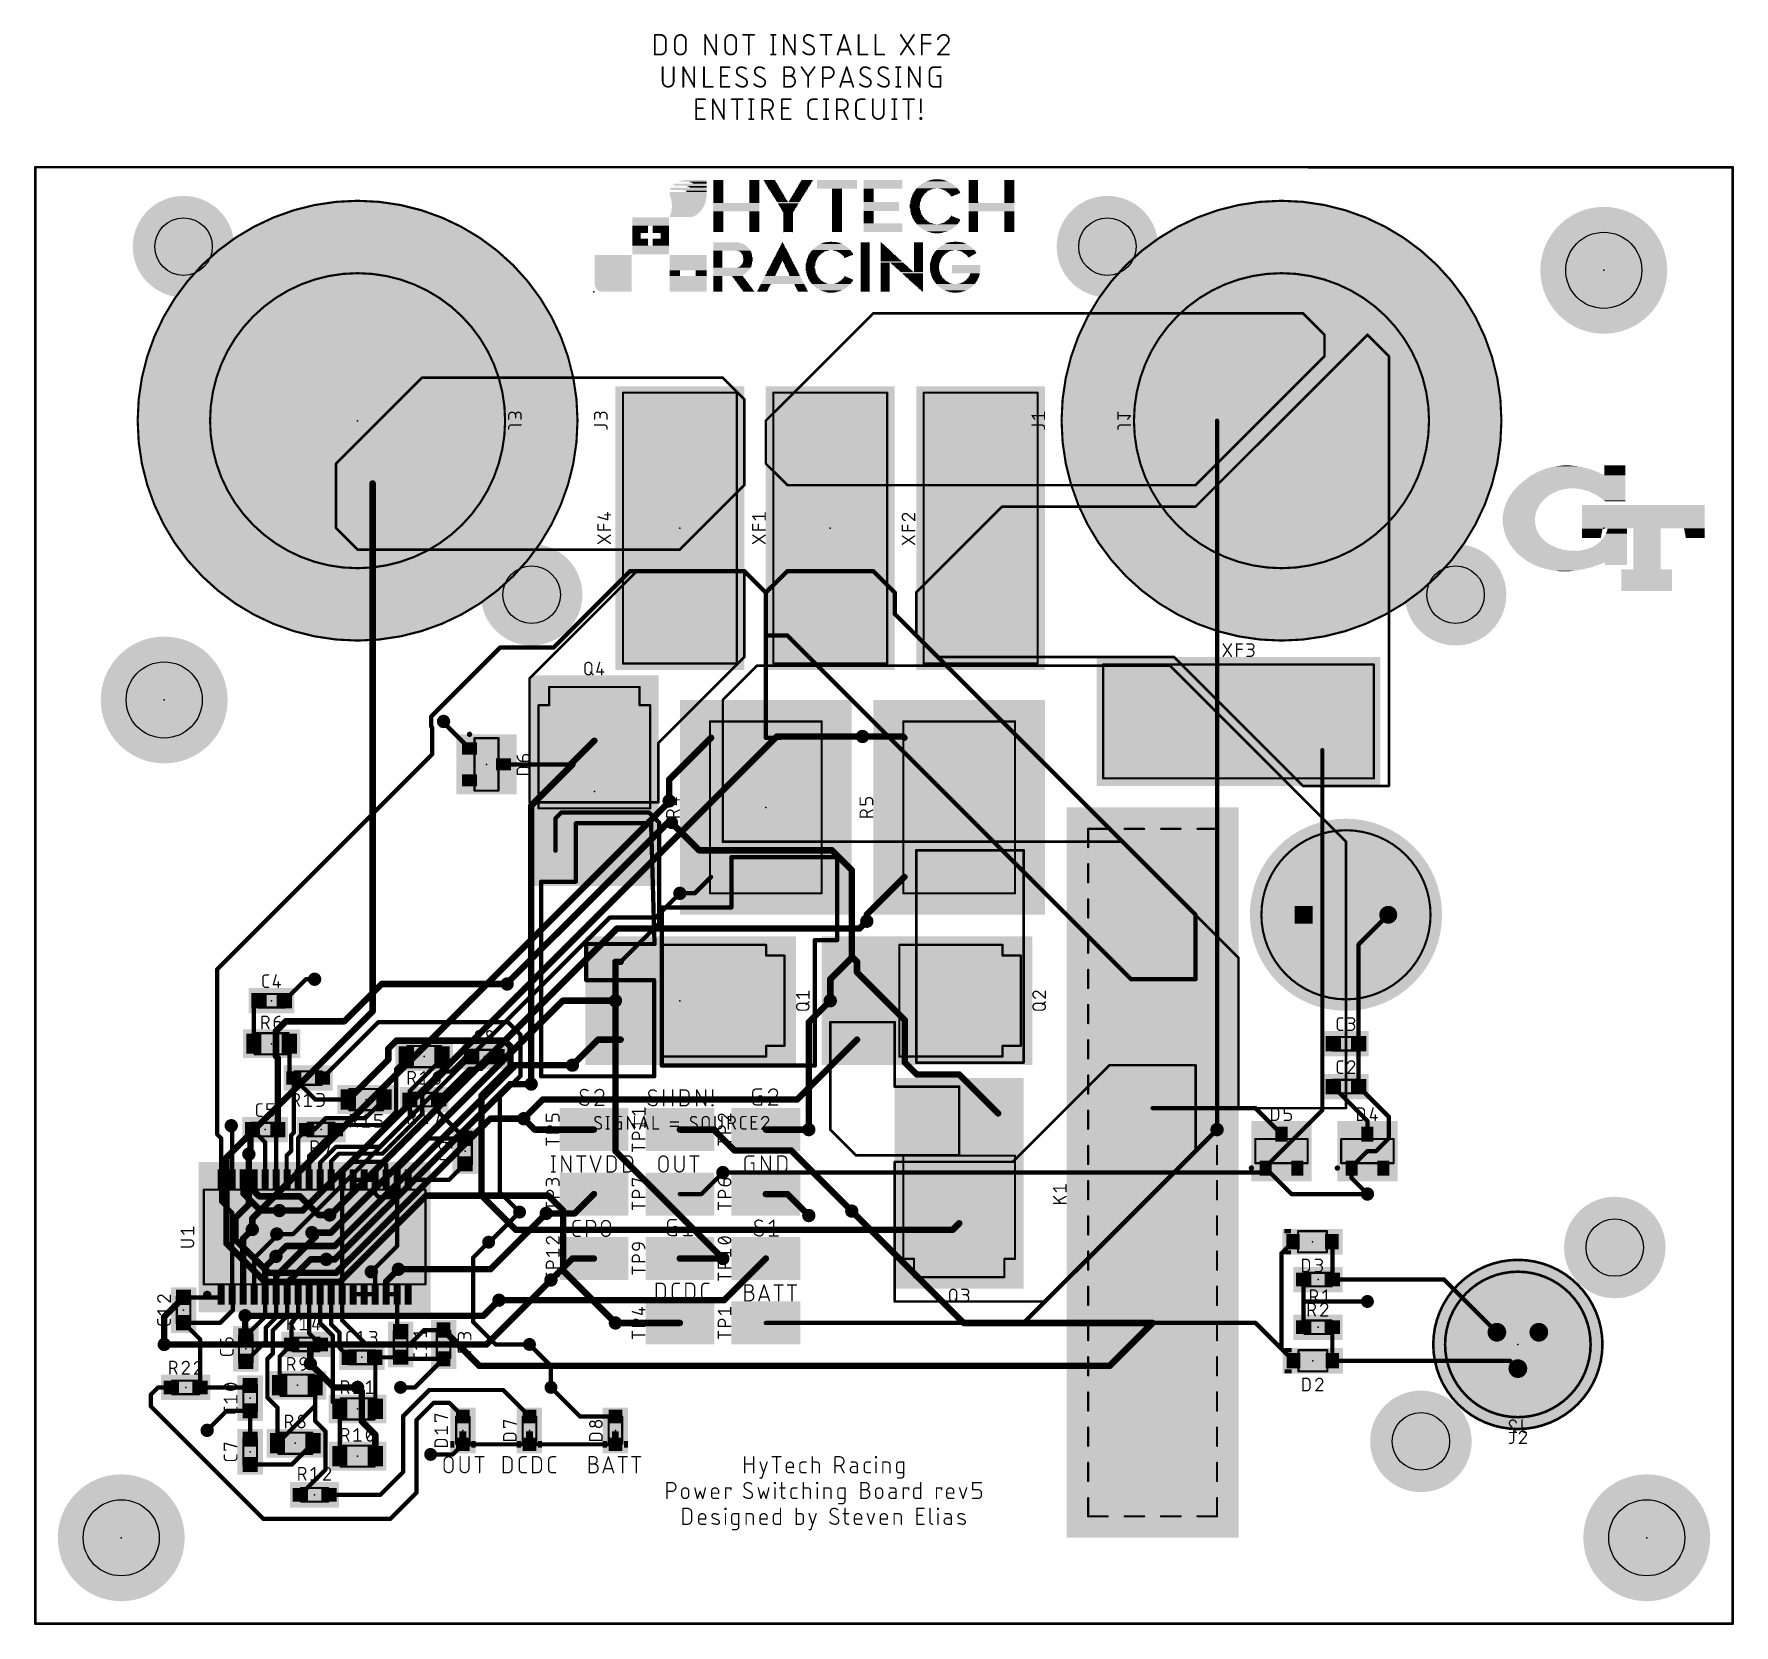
# Model space of a CAD drawing. Extents: x 0 to 100, y 0 to 94.
import ezdxf

# ---------------------------------------------------------------- set-up
doc = ezdxf.new("R2010")
doc.units = 0
for name, color, linetype in [('1', 12, 'CONTINUOUS'), ('16', 132, 'CONTINUOUS'), ('17', 110, 'CONTINUOUS'), ('18', 110, 'CONTINUOUS'), ('20', 31, 'CONTINUOUS'), ('21', 253, 'CONTINUOUS'), ('22', 253, 'CONTINUOUS'), ('23', 53, 'CONTINUOUS'), ('25', 253, 'CONTINUOUS'), ('26', 253, 'CONTINUOUS'), ('27', 253, 'CONTINUOUS'), ('39', 12, 'CONTINUOUS'), ('40', 132, 'CONTINUOUS'), ('51', 253, 'CONTINUOUS')]:
    doc.layers.add(name, color=color, linetype=linetype)

# ---------------------------------------------------------------- blocks, each defined once
blk = doc.blocks.new('SQUAREP')
blk.add_solid([(-0.5, -0.5), (0.5, -0.5), (-0.5, 0.5), (0.5, 0.5)])
blk = doc.blocks.new('ROUNDP')
at = {"const_width": 0.5}
blk.add_lwpolyline([(0, -0.25, 1), (0, 0.25, 1), (0, -0.25)], format="xyb", dxfattribs=at)
blk = doc.blocks.new('RECT')
blk.add_solid([(-0.5, -0.5), (0.5, -0.5), (-0.5, 0.5), (0.5, 0.5)])
blk = doc.blocks.new('ROUNDV')
at = {"const_width": 0.5}
blk.add_lwpolyline([(0, -0.25, 1), (0, 0.25, 1), (0, -0.25)], format="xyb", dxfattribs=at)

msp = doc.modelspace()

# ---------------------------------------------------------------- linework, layer by layer
at = {"layer": '1'}
for points, const_width in [([(43.18, 71.12), (49.53, 77.47)], 0.1524), ([(49.53, 77.47), (74.93, 77.47)], 0.1524), ([(74.93, 77.47), (76.2, 76.2)], 0.1524), ([(78.74, 76.2), (68.58, 66.04)], 0.1524), ([(76.2, 76.2), (76.2, 74.93)], 0.1524), ([(80.01, 74.93), (78.74, 76.2)], 0.1524), ([(76.2, 74.93), (68.58, 67.31)], 0.1524), ([(80.01, 49.53), (80.01, 74.93)], 0.1524), ([(22.86, 73.66), (17.78, 68.58)], 0.1524), ([(40.64, 73.66), (22.86, 73.66)], 0.1524), ([(41.91, 72.39), (40.64, 73.66)], 0.1524), ([(41.91, 67.31), (41.91, 72.39)], 0.1524), ([(43.18, 68.58), (43.18, 71.12)], 0.1524), ([(17.78, 68.58), (17.78, 64.77)], 0.1524), ([(44.45, 67.31), (43.18, 68.58)], 0.1524), ([(38.1, 63.5), (41.91, 67.31)], 0.1524), ([(68.58, 67.31), (44.45, 67.31)], 0.1524), ([(57.15, 66.04), (52.07, 60.96)], 0.1524), ([(68.58, 66.04), (57.15, 66.04)], 0.1524), ([(17.78, 64.77), (19.05, 63.5)], 0.1524), ([(19.05, 63.5), (38.1, 63.5)], 0.1524), ([(29.21, 55.88), (35.56, 62.23)], 0.1524), ([(30.6337, 57.7046), (35.1591, 62.23)], 0.254), ([(35.1591, 62.23), (41.91, 62.23)], 0.254), ([(35.56, 62.23), (41.91, 62.23)], 0.1524), ([(41.91, 62.23), (43.18, 60.96)], 0.254), ([(41.91, 62.23), (41.91, 57.15)], 0.1524), ([(43.18, 60.96), (43.18, 52.3748)], 0.254), ([(52.07, 60.96), (52.07, 58.42)], 0.1524), ([(52.07, 58.42), (53.34, 57.15)], 0.1524), ([(23.4061, 53.6399), (27.4709, 57.7046)], 0.254), ([(27.4709, 57.7046), (30.6337, 57.7046)], 0.254), ([(41.91, 57.15), (36.83, 52.07)], 0.1524), ([(42.672, 56.642), (40.64, 54.61)], 0.1524), ([(67.056, 56.642), (42.672, 56.642)], 0.1524), ([(53.34, 57.15), (67.31, 57.15)], 0.1524), ([(77.47, 46.228), (67.056, 56.642)], 0.1524), ([(67.31, 57.15), (74.93, 49.53)], 0.1524), ([(29.21, 48.5648), (29.21, 55.88)], 0.1524), ([(40.64, 54.61), (40.64, 46.228)], 0.1524), ([(23.4061, 53.0402), (23.4061, 53.6399)], 0.254), ([(24.13, 53.2765), (24.13, 53.34)], 0.254), ([(25.6667, 51.7398), (24.13, 53.2765)], 0.254), ([(23.4569, 52.9894), (23.4061, 53.0402)], 0.254), ([(23.4569, 51.3969), (23.4569, 52.9894)], 0.254), ([(31.6456, 50.8), (33.0454, 52.1998)], 0.381), ([(37.465, 49.8983), (39.9415, 52.3748)], 0.381), ([(43.18, 52.3748), (44.069, 52.3748)], 0.254), ([(48.895, 52.451), (51.2953, 52.451)], 0.381), ([(51.2953, 52.451), (51.3715, 52.3748)], 0.381), ([(10.7569, 38.6969), (23.4569, 51.3969)], 0.254), ([(36.83, 52.07), (36.83, 48.5648)], 0.1524), ([(27.6733, 50.8), (31.6456, 50.8)], 0.254), ([(29.3116, 48.3616), (31.75, 50.8)], 0.381), ([(37.465, 48.641), (37.465, 49.8983)], 0.381), ([(74.93, 49.53), (80.01, 49.53)], 0.1524), ([(29.3116, 31.9024), (29.3116, 48.3616)], 0.381), ([(36.83, 48.5648), (29.21, 48.5648)], 0.1524), ([(31.0958, 47.9552), (30.7454, 47.6048)], 0.254), ([(30.7454, 45.6998), (30.7454, 47.6048)], 0.254), ([(36.2712, 47.9552), (31.0958, 47.9552)], 0.254), ([(36.3982, 47.3202), (31.9532, 47.3202)], 0.254), ([(31.9532, 47.3202), (31.9532, 43.8658)], 0.254), ([(36.8808, 47.3456), (36.2712, 47.9552)], 0.254), ([(36.6014, 40.1828), (36.3982, 47.3202)], 0.254), ([(36.8808, 41.4108), (36.8808, 47.3456)], 0.254), ([(39.243, 45.72), (37.6174, 47.3456)], 0.381), ([(37.6174, 47.3583), (37.6174, 47.3456)], 0.254), ([(40.64, 46.228), (64.262, 46.228)], 0.1524), ([(64.262, 46.228), (71.12, 39.37)], 0.1524), ([(77.47, 30.48), (77.47, 46.228)], 0.1524), ([(47.0916, 45.72), (39.243, 45.72)], 0.381), ([(47.3964, 45.3136), (41.148, 45.3136)], 0.254), ([(41.148, 45.3136), (41.148, 42.3418)], 0.254), ([(48.26, 44.5516), (47.0916, 45.72)], 0.381), ([(47.3964, 40.4114), (47.3964, 45.3136)], 0.254), ([(52.07, 45.72), (52.07, 33.1724)], 0.1524), ([(58.42, 45.72), (52.07, 45.72)], 0.1524), ([(58.42, 33.1724), (58.42, 45.72)], 0.1524), ([(39.9415, 44.1452), (38.9763, 43.18)], 0.254), ([(48.26, 44.5516), (48.26, 39.37)], 0.381), ([(49.149, 41.9227), (51.3715, 44.1452)], 0.381), ([(31.9532, 43.8658), (29.8958, 43.8658)], 0.254), ([(29.8958, 43.8658), (29.8958, 32.3596)], 0.254), ([(38.9763, 43.18), (38.1, 43.18)], 0.254), ([(41.148, 42.3418), (37.0332, 42.3418)], 0.254), ([(37.0332, 42.3418), (37.0332, 32.9946)], 0.254), ([(34.6, 39.13), (36.8808, 41.4108)], 0.254), ([(49.149, 41.529), (49.149, 41.9227)], 0.381), ([(78.22, 40.16), (79.97, 41.91)], 0.254), ([(32.5628, 38.0492), (32.5628, 40.1828)], 0.254), ([(32.5628, 40.1828), (36.6014, 40.1828)], 0.254), ([(46.0756, 32.9946), (46.0756, 40.4114)], 0.254), ([(46.0756, 40.4114), (47.3964, 40.4114)], 0.254), ([(78.22, 34.29), (78.22, 40.16)], 0.254), ([(34.29, 36.83), (34.29, 39.13)], 0.381), ([(34.29, 39.13), (34.6, 39.13)], 0.381), ([(46.99, 38.1), (48.26, 39.37)], 0.381), ([(48.26, 39.37), (48.295, 39.405)], 0.381), ([(48.295, 39.405), (48.57, 39.13)], 0.381), ([(48.57, 38.51), (48.57, 39.13)], 0.381), ([(71.12, 39.37), (71.12, 30.48)], 0.1524), ([(10.7569, 28.9312), (10.7569, 38.6969)], 0.254), ([(14.72, 36.83), (15.99, 38.1)], 0.254), ([(15.99, 38.1), (16.51, 38.1)], 0.254), ([(46.99, 36.83), (46.99, 38.1)], 0.381), ([(51.3969, 35.6831), (48.57, 38.51)], 0.381), ([(18.264, 35.6139), (20.4688, 37.8187)], 0.381), ([(20.4688, 37.8187), (27.8911, 37.8187)], 0.381), ([(36.576, 38.0492), (32.5628, 38.0492)], 0.254), ([(36.576, 32.3596), (36.576, 38.0492)], 0.254), ([(12.92, 36.53), (13.22, 36.83)], 0.254), ([(12.92, 34.29), (12.92, 36.53)], 0.254), ([(14.2271, 35.032), (14.809, 35.6139)], 0.381), ([(14.2271, 33.548), (14.2271, 35.032)], 0.381), ([(14.809, 35.6139), (18.264, 35.6139)], 0.381), ([(16.979, 32.258), (20.281, 35.56)], 0.254), ([(20.281, 35.56), (27.94, 35.56)], 0.254), ([(27.94, 35.56), (28.6766, 34.8234)], 0.254), ([(50.8, 35.56), (46.99, 35.56)], 0.1524), ([(46.99, 35.56), (46.99, 29.21)], 0.1524), ([(50.8, 31.75), (50.8, 35.56)], 0.1524), ([(51.3969, 33.18), (51.3969, 35.6831)], 0.381), ([(15.02, 32.517), (15.02, 34.29)], 0.254), ([(21.345, 34.4709), (20.8675, 33.9934)], 0.381), ([(20.8675, 33.9934), (20.8675, 33.3475)], 0.381), ([(27.735, 34.4709), (21.345, 34.4709)], 0.381), ([(28.0859, 34.12), (27.735, 34.4709)], 0.381), ([(28.0859, 32.936), (28.0859, 34.12)], 0.381), ([(28.6766, 34.8234), (28.6766, 32.385)], 0.254), ([(31.75, 33.02), (33.26, 34.53)], 0.381), ([(33.26, 34.53), (34.6, 34.53)], 0.381), ([(48.57, 34.53), (45.028, 30.988)], 0.381), ([(78.22, 31.75), (78.22, 34.29)], 0.254), ([(14.339, 33.4361), (14.2271, 33.548)], 0.381), ([(14.339, 29.21), (14.339, 33.4361)], 0.381), ([(20.8675, 33.3475), (18.508, 30.988)], 0.381), ([(21.937, 33.406), (21.3374, 32.8064)], 0.254), ([(21.937, 33.528), (21.937, 33.406)], 0.254), ([(24.037, 33.396), (22.137, 31.496)], 0.254), ([(24.037, 33.528), (24.037, 33.396)], 0.254), ([(24.6027, 32.6486), (25.4821, 33.528)], 0.254), ([(25.4821, 33.528), (25.793, 33.528)], 0.254), ([(26.3587, 32.7986), (27.0881, 33.528)], 0.254), ([(27.0881, 33.528), (27.293, 33.528)], 0.254), ([(52.1058, 32.4711), (51.3969, 33.18)], 0.381), ([(52.07, 33.1724), (58.42, 33.1724)], 0.1524), ([(15.279, 32.258), (15.02, 32.517)], 0.254), ([(15.279, 32.258), (15.279, 29.0227)], 0.254), ([(16.549, 30.988), (15.279, 32.258)], 0.254), ([(21.3374, 32.8064), (21.3374, 30.2723)], 0.254), ([(22.8664, 31.2625), (24.2525, 32.6486)], 0.254), ([(23.837, 30.988), (25.6476, 32.7986)], 0.254), ([(24.2525, 32.6486), (24.6027, 32.6486)], 0.254), ([(25.6476, 32.7986), (26.3587, 32.7986)], 0.254), ([(26.371, 31.2211), (28.0859, 32.936)], 0.381), ([(28.6766, 32.385), (27.4574, 31.1658)], 0.254), ([(29.8958, 32.3596), (36.576, 32.3596)], 0.254), ([(37.0332, 32.9946), (46.0756, 32.9946)], 0.254), ([(54.6089, 32.4711), (52.1058, 32.4711)], 0.381), ([(56.91, 30.17), (54.6089, 32.4711)], 0.381), ([(57.785, 27.305), (63.5, 33.02)], 0.1524), ([(63.5, 33.02), (68.58, 33.02)], 0.1524), ([(68.58, 33.02), (68.58, 27.94)], 0.1524), ([(22.137, 31.496), (22.137, 30.988)], 0.254), ([(22.8664, 30.1267), (22.8664, 31.2625)], 0.254), ([(26.371, 25.3142), (26.371, 31.2211)], 0.381), ([(27.4574, 31.1658), (27.4574, 25.5016)], 0.254), ([(28.8701, 29.8547), (30.0034, 30.988)], 0.381), ([(30.0034, 30.988), (45.028, 30.988)], 0.381), ([(54.61, 31.75), (50.8, 31.75)], 0.1524), ([(54.61, 27.686), (54.61, 31.75)], 0.1524), ([(76.72, 31.75), (78.74, 29.73)], 0.254), ([(80.01, 29.96), (78.22, 31.75)], 0.254), ([(18.508, 30.988), (16.549, 30.988)], 0.254), ([(20.608, 30.988), (19.5094, 29.8894)], 0.254), ([(20.5273, 27.7876), (22.8664, 30.1267)], 0.254), ([(21.3374, 30.2723), (20.5481, 29.483)], 0.254), ([(22.137, 30.988), (22.137, 29.972)], 0.254), ([(23.837, 30.253), (23.837, 30.988)], 0.254), ([(25.4, 28.69), (23.837, 30.253)], 0.254), ([(66.04, 30.48), (72.1233, 30.48)], 0.254), ([(71.12, 30.48), (77.47, 30.48)], 0.1524), ([(72.1233, 30.48), (72.2567, 30.3467)], 0.254), ([(73.66, 28.9433), (72.2567, 30.3467)], 0.254), ([(11.635, 29.386), (11.5824, 29.4386)], 0.254), ([(11.635, 26.235), (11.635, 29.386)], 0.254), ([(12.839, 29.21), (12.7254, 29.0964)], 0.381), ([(12.7254, 29.0964), (12.7254, 27.8638)], 0.381), ([(12.839, 29.21), (13.585, 28.464)], 0.254), ([(14.339, 29.21), (14.235, 29.106)], 0.254), ([(14.235, 29.106), (14.235, 26.235)], 0.254), ([(15.279, 29.0227), (15.1286, 28.8723)], 0.254), ([(16.041, 29.21), (15.535, 28.704)], 0.254), ([(16.4959, 29.21), (16.041, 29.21)], 0.254), ([(17.741, 29.21), (16.185, 27.654)], 0.254), ([(17.1753, 29.8894), (16.4959, 29.21)], 0.254), ([(19.5094, 29.8894), (17.1753, 29.8894)], 0.254), ([(18.014, 29.483), (17.741, 29.21)], 0.254), ([(20.5481, 29.483), (18.014, 29.483)], 0.254), ([(22.137, 29.972), (20.359, 28.194)], 0.254), ([(29.5148, 29.21), (28.8701, 29.8547)], 0.381), ([(33.02, 29.21), (29.5148, 29.21)], 0.381), ([(40.0916, 29.21), (38.1, 29.21)], 0.381), ([(41.3235, 27.9781), (40.0916, 29.21)], 0.381), ([(43.18, 29.21), (45.72, 29.21)], 0.381), ([(46.99, 29.21), (48.514, 27.686)], 0.1524), ([(58.42, 17.78), (69.85, 29.21)], 0.254), ([(78.74, 29.73), (78.74, 28.9433)], 0.254), ([(80.01, 28.702), (80.01, 29.96)], 0.254), ([(10.985, 28.7031), (10.7569, 28.9312)], 0.254), ([(10.985, 26.235), (10.985, 28.7031)], 0.254), ([(13.585, 28.464), (13.585, 26.235)], 0.254), ([(15.1286, 28.8723), (15.1286, 27.9556)], 0.254), ([(15.535, 28.704), (15.535, 26.235)], 0.254), ([(17.78, 28.194), (16.835, 27.249)], 0.254), ([(20.359, 28.194), (17.78, 28.194)], 0.254), ([(21.4186, 26.8487), (23.2599, 28.69)], 0.254), ([(23.2599, 28.69), (25.4, 28.69)], 0.254), ([(44.673, 27.9781), (41.3235, 27.9781)], 0.381), ([(48.26, 24.3911), (44.673, 27.9781)], 0.381), ([(79.248, 27.94), (80.01, 28.702)], 0.254), ([(12.7254, 27.8638), (12.6238, 27.7622)], 0.381), ([(15.1286, 27.9556), (14.859, 27.686)], 0.254), ([(14.859, 27.686), (14.859, 26.261)], 0.254), ([(16.185, 27.654), (16.185, 26.235)], 0.254), ([(16.835, 27.249), (16.835, 26.235)], 0.254), ([(17.485, 27.3243), (17.9483, 27.7876)], 0.254), ([(17.485, 26.235), (17.485, 27.3243)], 0.254), ([(17.9483, 27.7876), (20.5273, 27.7876)], 0.254), ([(18.6249, 27.305), (18.135, 26.8151)], 0.254), ([(20.574, 27.305), (18.6249, 27.305)], 0.254), ([(20.735, 27.144), (20.574, 27.305)], 0.254), ([(20.735, 26.235), (20.735, 27.144)], 0.254), ([(25.4, 27.19), (24.445, 26.235)], 0.254), ([(48.514, 27.686), (54.61, 27.686)], 0.1524), ([(50.8, 19.05), (50.8, 27.305)], 0.1524), ([(50.8, 27.305), (57.785, 27.305)], 0.1524), ([(68.58, 27.94), (59.69, 19.05)], 0.1524), ([(77.8002, 27.0002), (78.74, 27.94)], 0.254), ([(78.74, 27.94), (79.248, 27.94)], 0.254), ([(10.985, 24.956), (10.985, 26.235)], 0.254), ([(12.285, 26.235), (12.3059, 26.2141)], 0.381), ([(12.3059, 26.2141), (12.3059, 25.4398)], 0.381), ([(12.935, 26.235), (12.9305, 26.2305)], 0.381), ([(12.9305, 26.2305), (12.9305, 25.5696)], 0.381), ([(14.859, 26.261), (14.885, 26.235)], 0.254), ([(18.135, 26.8151), (18.135, 26.235)], 0.254), ([(18.135, 26.235), (18.135, 19.485)], 0.254), ([(19.435, 26.235), (18.785, 26.235)], 0.254), ([(20.085, 26.235), (19.435, 26.235)], 0.254), ([(20.085, 25.4318), (20.085, 26.235)], 0.254), ([(21.385, 26.235), (21.3768, 26.2268)], 0.254), ([(21.3768, 26.2268), (21.3768, 25.6467)], 0.254), ([(21.385, 26.235), (21.4186, 26.2686)], 0.254), ([(21.385, 26.235), (21.385, 22.3248)], 0.254), ([(21.4186, 26.2686), (21.4186, 26.8487)], 0.254), ([(24.445, 26.235), (22.035, 26.235)], 0.254), ([(40.64, 26.67), (39.37, 25.4)], 0.254), ([(72.7202, 26.9367), (74.2569, 25.4)], 0.254), ([(77.8002, 26.9367), (77.8002, 27.0002)], 0.254), ([(77.8002, 26.9367), (77.8002, 26.3398)], 0.254), ([(78.74, 25.4), (77.8002, 26.3398)], 0.254), ([(12.3059, 25.4398), (13.3211, 24.4246)], 0.381), ([(12.9305, 25.5696), (13.233, 25.2671)], 0.381), ([(13.233, 25.2671), (15.6387, 25.2671)], 0.381), ([(16.7408, 24.165), (15.6387, 25.2671)], 0.381), ([(20.2946, 25.2222), (20.085, 25.4318)], 0.254), ([(20.9523, 25.2222), (20.2946, 25.2222)], 0.254), ([(21.3768, 25.6467), (20.9523, 25.2222)], 0.254), ([(28.3962, 23.289), (26.371, 25.3142)], 0.381), ([(27.4574, 25.5016), (28.6258, 24.3332)], 0.254), ([(33.02, 25.4), (31.877, 24.257)], 0.381), ([(39.37, 25.4), (38.1, 25.4)], 0.254), ([(43.18, 25.4), (44.45, 25.4)], 0.381), ([(44.45, 25.4), (45.72, 24.13)], 0.381), ([(74.2569, 25.4), (78.74, 25.4)], 0.254), ([(11.635, 24.306), (10.985, 24.956)], 0.254), ([(11.635, 19.485), (11.635, 24.306)], 0.254), ([(13.3211, 24.4246), (14.4294, 24.4246)], 0.381), ([(16.7408, 24.165), (17.4012, 24.165)], 0.381), ([(31.877, 24.257), (30.2006, 24.257)], 0.381), ([(12.827, 23.3076), (12.285, 22.7656)], 0.381), ([(14.2748, 23.0378), (14.2748, 22.9362)], 0.254), ([(16.3522, 23.1194), (16.5808, 22.8908)], 0.381), ([(54.229, 23.289), (28.3962, 23.289)], 0.381), ([(54.61, 23.67), (54.229, 23.289)], 0.381), ([(12.285, 19.485), (12.285, 22.7656)], 0.381), ([(14.2748, 22.9362), (12.935, 21.5964)], 0.254), ([(16.5808, 22.8908), (14.235, 20.5451)], 0.381), ([(21.385, 22.3248), (19.8628, 20.8026)], 0.254), ([(26.797, 22.5552), (25.8826, 21.6408)], 0.254), ([(73.66, 21.9018), (74.3388, 22.5806)], 0.254), ([(76.669, 22.5504), (76.6388, 22.5806)], 0.254), ([(76.669, 20.3454), (76.669, 22.5504)], 0.254), ([(12.935, 21.5964), (12.935, 19.485)], 0.254), ([(14.224, 21.717), (13.585, 21.078)], 0.381), ([(13.585, 21.078), (13.585, 19.485)], 0.381), ([(14.9059, 20.1758), (16.2693, 21.5392)], 0.381), ([(16.2693, 21.5392), (17.198, 21.5392)], 0.381), ([(21.463, 20.955), (20.735, 20.227)], 0.381), ([(25.8826, 21.6408), (25.8826, 17.8308)], 0.254), ([(31.75, 21.59), (30.48, 20.32)], 0.381), ([(33.02, 21.59), (31.75, 21.59)], 0.381), ([(38.1, 21.59), (40.64, 21.59)], 0.381), ([(43.18, 21.59), (40.7162, 19.1262)], 0.381), ([(73.66, 16.249), (73.66, 21.9018)], 0.254), ([(14.235, 20.5451), (14.235, 19.485)], 0.381), ([(14.9059, 19.5059), (14.9059, 20.1758)], 0.381), ([(20.085, 20.5804), (19.8628, 20.8026)], 0.254), ([(20.085, 19.485), (20.085, 20.5804)], 0.254), ([(20.735, 20.227), (20.735, 19.485)], 0.381), ([(74.969, 19.05), (74.969, 20.3454)], 0.254), ([(83.2746, 20.3454), (76.669, 20.3454)], 0.254), ([(86.39, 17.23), (83.2746, 20.3454)], 0.254), ([(7.62, 18.149), (8.763, 19.292)], 0.381), ([(10.792, 19.292), (8.763, 19.292)], 0.254), ([(10.985, 19.485), (10.792, 19.292)], 0.254), ([(11.684, 19.436), (11.635, 19.485)], 0.254), ([(11.684, 18.542), (11.684, 19.436)], 0.254), ([(13.585, 18.145), (13.585, 19.485)], 0.254), ([(14.235, 18.1117), (14.235, 19.485)], 0.254), ([(14.885, 19.485), (14.9059, 19.5059)], 0.381), ([(14.885, 18.187), (14.885, 19.485)], 0.254), ([(15.535, 18.202), (15.535, 19.485)], 0.254), ([(16.185, 17.177), (16.185, 19.485)], 0.254), ([(16.835, 17.7721), (16.835, 19.485)], 0.254), ([(17.485, 17.6969), (17.485, 19.485)], 0.254), ([(18.135, 17.933), (18.135, 19.485)], 0.254), ([(18.785, 19.485), (19.435, 19.485)], 0.254), ([(19.435, 19.485), (20.085, 19.485)], 0.254), ([(20.735, 19.485), (21.385, 19.485)], 0.254), ([(21.385, 17.465), (21.385, 19.485)], 0.254), ([(40.7162, 19.1262), (27.4066, 19.1262)], 0.381), ([(59.69, 19.05), (50.8, 19.05)], 0.1524), ([(74.969, 17.526), (74.969, 19.05)], 0.254), ([(74.969, 19.05), (78.74, 19.05)], 0.254), ([(7.62, 16.51), (7.62, 18.149)], 0.381), ([(10.934, 17.792), (11.684, 18.542)], 0.254), ([(12.403, 18.204), (12.403, 17.049)], 0.381), ([(12.446, 17.006), (13.585, 18.145)], 0.254), ([(13.6312, 17.5079), (14.235, 18.1117)], 0.254), ([(14.0376, 17.3396), (14.885, 18.187)], 0.254), ([(15.152, 17.819), (15.535, 18.202)], 0.254), ([(9.74, 16.815), (8.763, 17.792)], 0.254), ([(8.763, 17.792), (10.934, 17.792)], 0.254), ([(12.446, 17.006), (12.403, 17.049)], 0.381), ([(13.6312, 16.6912), (13.6312, 17.5079)], 0.254), ([(14.0376, 15.9703), (14.0376, 17.3396)], 0.254), ([(15.152, 16.51), (15.152, 17.819)], 0.254), ([(16.681, 16.681), (16.185, 17.177)], 0.254), ([(17.5814, 17.0257), (16.835, 17.7721)], 0.254), ([(17.9878, 17.1941), (17.485, 17.6969)], 0.254), ([(17.5814, 13.1186), (17.5814, 17.0257)], 0.254), ([(17.9878, 16.3142), (17.9878, 17.1941)], 0.254), ([(19.5374, 16.5306), (18.135, 17.933)], 0.254), ([(21.59, 17.26), (21.385, 17.465)], 0.254), ([(22.9851, 17.36), (22.1557, 16.5306)], 0.254), ([(24.13, 17.36), (22.9851, 17.36)], 0.254), ([(24.13, 17.36), (26.25, 15.24)], 0.381), ([(25.8826, 17.8308), (27.2034, 16.51)], 0.254), ([(38.1, 17.78), (34.29, 17.78)], 0.381), ([(43.18, 17.78), (58.42, 17.78)], 0.254), ([(66.04, 17.78), (63.5, 15.24)], 0.381), ([(66.04, 17.78), (72.129, 17.78)], 0.254), ([(72.129, 17.78), (73.5295, 16.3795)], 0.254), ([(76.6642, 17.5212), (76.669, 17.526)], 0.254), ([(76.6642, 15.5448), (76.6642, 17.5212)], 0.254), ([(9.74, 13.97), (9.74, 16.815)], 0.254), ([(12.446, 15.506), (13.6312, 16.6912)], 0.254), ([(13.7146, 15.6473), (14.0376, 15.9703)], 0.254), ([(14.444, 15.802), (15.152, 16.51)], 0.254), ([(16.256, 16.256), (16.681, 16.681)], 0.381), ([(16.256, 15.367), (16.256, 16.256)], 0.381), ([(16.852, 16.51), (16.681, 16.681)], 0.254), ([(18.554, 15.748), (17.9878, 16.3142)], 0.254), ([(22.1557, 16.5306), (19.5374, 16.5306)], 0.254), ([(27.2034, 16.51), (29.21, 16.51)], 0.254), ([(73.5295, 16.3795), (73.66, 16.249)], 0.254), ([(73.66, 16.249), (74.3642, 15.5448)], 0.254), ([(13.7146, 13.3813), (13.7146, 15.6473)], 0.254), ([(14.444, 14.097), (14.444, 15.802)], 0.254), ([(21.578, 15.748), (20.054, 15.748)], 0.254), ([(20.054, 15.748), (20.1, 15.702)], 0.254), ([(20.1, 15.702), (20.1, 12.7)], 0.254), ([(21.59, 15.76), (21.578, 15.748)], 0.254), ([(21.666, 15.66), (21.578, 15.748)], 0.254), ([(24.13, 15.66), (21.666, 15.66)], 0.254), ([(24.13, 15.66), (22.44, 13.97)], 0.254), ([(63.5, 15.24), (26.25, 15.24)], 0.381), ([(76.6642, 15.5448), (87.1652, 15.5448)], 0.254), ([(87.1652, 15.5448), (87.63, 15.08)], 0.254), ([(6.8326, 13.5382), (7.2644, 13.97)], 0.254), ([(7.2644, 13.97), (8.04, 13.97)], 0.254), ([(12.585, 13.97), (9.74, 13.97)], 0.254), ([(12.7, 14.085), (12.585, 13.97)], 0.254), ([(16.544, 14.097), (16.544, 12.895)], 0.254), ([(16.544, 11.9861), (16.544, 14.097)], 0.254), ([(19.3071, 13.7129), (19.05, 13.97)], 0.381), ([(22.44, 13.97), (21.59, 13.97)], 0.254), ([(30.48, 13.97), (32.195, 12.255)], 0.254), ([(6.8326, 12.8524), (6.8326, 13.5382)], 0.254), ([(14.317, 12.7789), (13.7146, 13.3813)], 0.254), ([(18, 12.7), (17.5814, 13.1186)], 0.254), ([(19.3071, 11.958), (19.3071, 13.7129)], 0.381), ([(23.2918, 13.8176), (21.7424, 12.2682)], 0.254), ([(23.5458, 13.0556), (22.5298, 12.0396)], 0.254), ([(27.6474, 13.8176), (23.2918, 13.8176)], 0.254), ([(24.4724, 13.0556), (23.5458, 13.0556)], 0.254), ([(25.273, 12.255), (24.4724, 13.0556)], 0.254), ([(29.21, 12.255), (27.6474, 13.8176)], 0.254), ([(13.4874, 6.1976), (6.8326, 12.8524)], 0.254), ([(11.315, 12.585), (10.16, 11.43)], 0.254), ([(12.7, 12.585), (11.315, 12.585)], 0.254), ([(12.7, 10.91), (12.7, 12.585)], 0.254), ([(16.544, 12.895), (14.317, 10.668)], 0.254), ([(14.317, 10.668), (14.317, 12.7789)], 0.254), ([(17.1464, 11.3837), (16.544, 11.9861)], 0.254), ([(18, 9.906), (18, 12.7)], 0.254), ([(20.1, 11.1651), (19.3071, 11.958)], 0.381), ([(21.7424, 12.2682), (21.7424, 8.9662)], 0.254), ([(22.5298, 12.0396), (22.5298, 7.747)], 0.254), ([(32.195, 12.255), (34.29, 12.255)], 0.254), ([(17.1464, 9.1064), (17.1464, 11.3837)], 0.254), ([(20.1, 9.906), (20.1, 11.1651)], 0.381), ([(16.417, 10.668), (15.159, 9.41)], 0.254), ([(24.6756, 10.0076), (23.368, 10.0076)], 0.254), ([(25.273, 10.605), (24.6756, 10.0076)], 0.254), ([(25.273, 10.605), (29.21, 10.605)], 0.254), ([(29.21, 10.605), (34.29, 10.605)], 0.254), ([(15.159, 9.41), (12.7, 9.41)], 0.254), ([(15.66, 7.62), (17.1464, 9.1064)], 0.254), ([(21.7424, 8.9662), (20.3962, 7.62)], 0.254), ([(20.3962, 7.62), (17.36, 7.62)], 0.254), ([(22.5298, 7.747), (20.9804, 6.1976)], 0.254), ([(20.9804, 6.1976), (13.4874, 6.1976)], 0.254)]:
    msp.add_lwpolyline(points, dxfattribs=dict(at, const_width=const_width))
for points, const_width in [([(49.53, 77.5081, 1), (49.53, 77.4319)], 0.0762), ([(49.5569, 77.4431, 1), (49.5031, 77.4969)], 0.0762), ([(74.9569, 77.4969, 1), (74.9031, 77.4431)], 0.0762), ([(74.93, 77.4319, 1), (74.93, 77.5081)], 0.0762), ([(76.2381, 76.2, 1), (76.1619, 76.2)], 0.0762), ([(76.1731, 76.1731, 1), (76.2269, 76.2269)], 0.0762), ([(78.7669, 76.2269, 1), (78.7131, 76.1731)], 0.0762), ([(78.7669, 76.1731, 1), (78.7131, 76.2269)], 0.0762), ([(76.1619, 74.93, 1), (76.2381, 74.93)], 0.0762), ([(76.2269, 74.9031, 1), (76.1731, 74.9569)], 0.0762), ([(80.0481, 74.93, 1), (79.9719, 74.93)], 0.0762), ([(79.9831, 74.9031, 1), (80.0369, 74.9569)], 0.0762), ([(22.86, 73.6981, 1), (22.86, 73.6219)], 0.0762), ([(22.8869, 73.6331, 1), (22.8331, 73.6869)], 0.0762), ([(40.6669, 73.6869, 1), (40.6131, 73.6331)], 0.0762), ([(40.64, 73.6219, 1), (40.64, 73.6981)], 0.0762), ([(41.9481, 72.39, 1), (41.8719, 72.39)], 0.0762), ([(41.8831, 72.3631, 1), (41.9369, 72.4169)], 0.0762), ([(43.2181, 71.12, 1), (43.1419, 71.12)], 0.0762), ([(43.1531, 71.1469, 1), (43.2069, 71.0931)], 0.0762), ([(17.8181, 68.58, 1), (17.7419, 68.58)], 0.0762), ([(17.7531, 68.6069, 1), (17.8069, 68.5531)], 0.0762), ([(43.1419, 68.58, 1), (43.2181, 68.58)], 0.0762), ([(43.2069, 68.6069, 1), (43.1531, 68.5531)], 0.0762), ([(41.8719, 67.31, 1), (41.9481, 67.31)], 0.0762), ([(41.9369, 67.2831, 1), (41.8831, 67.3369)], 0.0762), ([(44.45, 67.3481, 1), (44.45, 67.2719)], 0.0762), ([(44.4231, 67.2831, 1), (44.4769, 67.3369)], 0.0762), ([(68.5531, 67.3369, 1), (68.6069, 67.2831)], 0.0762), ([(68.58, 67.2719, 1), (68.58, 67.3481)], 0.0762), ([(57.15, 66.0781, 1), (57.15, 66.0019)], 0.0762), ([(57.1769, 66.0131, 1), (57.1231, 66.0669)], 0.0762), ([(68.5531, 66.0669, 1), (68.6069, 66.0131)], 0.0762), ([(68.58, 66.0019, 1), (68.58, 66.0781)], 0.0762), ([(17.7419, 64.77, 1), (17.8181, 64.77)], 0.0762), ([(17.8069, 64.7969, 1), (17.7531, 64.7431)], 0.0762), ([(19.05, 63.5381, 1), (19.05, 63.4619)], 0.0762), ([(19.0231, 63.4731, 1), (19.0769, 63.5269)], 0.0762), ([(38.0731, 63.5269, 1), (38.1269, 63.4731)], 0.0762), ([(38.1, 63.4619, 1), (38.1, 63.5381)], 0.0762), ([(35.1591, 62.2935, 1), (35.1591, 62.1665)], 0.127), ([(35.204, 62.1851, 1), (35.1141, 62.2749)], 0.127), ([(35.56, 62.2681, 1), (35.56, 62.1919)], 0.0762), ([(35.5869, 62.2031, 1), (35.5331, 62.2569)], 0.0762), ([(41.9549, 62.2749, 1), (41.8651, 62.1851)], 0.127), ([(41.9481, 62.23, 1), (41.8719, 62.23)], 0.0762), ([(41.91, 62.1665, 1), (41.91, 62.2935)], 0.127), ([(41.91, 62.1919, 1), (41.91, 62.2681)], 0.0762), ([(43.2435, 60.96, 1), (43.1165, 60.96)], 0.127), ([(43.1351, 60.9151, 1), (43.2249, 61.0049)], 0.127), ([(52.1081, 60.96, 1), (52.0319, 60.96)], 0.0762), ([(52.0431, 60.9869, 1), (52.0969, 60.9331)], 0.0762), ([(52.0319, 58.42, 1), (52.1081, 58.42)], 0.0762), ([(52.0969, 58.4469, 1), (52.0431, 58.3931)], 0.0762), ([(27.4709, 57.7681, 1), (27.4709, 57.6411)], 0.127), ([(27.5158, 57.6597, 1), (27.4259, 57.7495)], 0.127), ([(30.5887, 57.7495, 1), (30.6786, 57.6597)], 0.127), ([(30.6337, 57.6411, 1), (30.6337, 57.7681)], 0.127), ([(41.8719, 57.15, 1), (41.9481, 57.15)], 0.0762), ([(41.9369, 57.1231, 1), (41.8831, 57.1769)], 0.0762), ([(42.672, 56.6801, 1), (42.672, 56.6039)], 0.0762), ([(42.6989, 56.6151, 1), (42.6451, 56.6689)], 0.0762), ([(53.34, 57.1881, 1), (53.34, 57.1119)], 0.0762), ([(53.3131, 57.1231, 1), (53.3669, 57.1769)], 0.0762), ([(67.0829, 56.6689, 1), (67.0291, 56.6151)], 0.0762), ([(67.056, 56.6039, 1), (67.056, 56.6801)], 0.0762), ([(67.3369, 57.1769, 1), (67.2831, 57.1231)], 0.0762), ([(67.31, 57.1119, 1), (67.31, 57.1881)], 0.0762), ([(29.2481, 55.88, 1), (29.1719, 55.88)], 0.0762), ([(29.1831, 55.9069, 1), (29.2369, 55.8531)], 0.0762), ([(40.6781, 54.61, 1), (40.6019, 54.61)], 0.0762), ([(40.6131, 54.6369, 1), (40.6669, 54.5831)], 0.0762), ([(23.4696, 53.6399, 1), (23.3426, 53.6399)], 0.127), ([(23.3612, 53.6848, 1), (23.451, 53.5949)], 0.127), ([(24.1935, 53.34, 1), (24.0665, 53.34)], 0.127), ([(24.1749, 53.3214, 1), (24.0851, 53.2316)], 0.127), ([(24.0665, 53.2765, 1), (24.1935, 53.2765)], 0.127), ([(23.451, 53.0851, 1), (23.3612, 52.9952)], 0.127), ([(23.3426, 53.0402, 1), (23.4696, 53.0402)], 0.127), ([(23.5204, 52.9894, 1), (23.3934, 52.9894)], 0.127), ([(23.412, 52.9444, 1), (23.5018, 53.0343)], 0.127), ([(33.1128, 52.1324, 1), (32.978, 52.2672)], 0.1905), ([(40.0089, 52.3074, 1), (39.8741, 52.4422)], 0.1905), ([(43.18, 52.4383, 1), (43.18, 52.3113)], 0.127), ([(43.1165, 52.3748, 1), (43.2435, 52.3748)], 0.127), ([(44.069, 52.3113, 1), (44.069, 52.4383)], 0.127), ([(48.895, 52.5463, 1), (48.895, 52.3558)], 0.1905), ([(51.3627, 52.5184, 1), (51.2279, 52.3836)], 0.1905), ([(51.2953, 52.3558, 1), (51.2953, 52.5463)], 0.1905), ([(51.3041, 52.3074, 1), (51.4389, 52.4422)], 0.1905), ([(23.3934, 51.3969, 1), (23.5204, 51.3969)], 0.127), ([(23.5018, 51.352, 1), (23.412, 51.4418)], 0.127), ([(25.6218, 51.6949, 1), (25.7116, 51.7847)], 0.127), ([(36.8681, 52.07, 1), (36.7919, 52.07)], 0.0762), ([(36.8031, 52.0969, 1), (36.8569, 52.0431)], 0.0762), ([(27.6733, 50.8635, 1), (27.6733, 50.7365)], 0.127), ([(31.5782, 50.8674, 1), (31.713, 50.7326)], 0.1905), ([(31.6456, 50.7365, 1), (31.6456, 50.8635)], 0.127), ([(31.8174, 50.7326, 1), (31.6826, 50.8674)], 0.1905), ([(37.3976, 49.9657, 1), (37.5324, 49.8309)], 0.1905), ([(37.5603, 49.8983, 1), (37.3698, 49.8983)], 0.1905), ([(74.93, 49.5681, 1), (74.93, 49.4919)], 0.0762), ([(74.9031, 49.5031, 1), (74.9569, 49.5569)], 0.0762), ([(79.9719, 49.53, 1), (80.0481, 49.53)], 0.0762), ([(80.01, 49.4919, 1), (80.01, 49.5681)], 0.0762), ([(29.2442, 48.429, 1), (29.379, 48.2942)], 0.1905), ([(29.4069, 48.3616, 1), (29.2164, 48.3616)], 0.1905), ([(29.21, 48.6029, 1), (29.21, 48.5267)], 0.0762), ([(29.1719, 48.5648, 1), (29.2481, 48.5648)], 0.0762), ([(36.7919, 48.5648, 1), (36.8681, 48.5648)], 0.0762), ([(36.83, 48.5267, 1), (36.83, 48.6029)], 0.0762), ([(37.3698, 48.641, 1), (37.5603, 48.641)], 0.1905), ([(30.8089, 47.6048, 1), (30.6819, 47.6048)], 0.127), ([(30.7005, 47.6497, 1), (30.7903, 47.5599)], 0.127), ([(31.0958, 48.0187, 1), (31.0958, 47.8917)], 0.127), ([(31.1407, 47.9103, 1), (31.0509, 48.0001)], 0.127), ([(31.9532, 47.3837, 1), (31.9532, 47.2567)], 0.127), ([(32.0167, 47.3202, 1), (31.8897, 47.3202)], 0.127), ([(36.3161, 48.0001, 1), (36.2263, 47.9103)], 0.127), ([(36.2712, 47.8917, 1), (36.2712, 48.0187)], 0.127), ([(36.4617, 47.322, 1), (36.3347, 47.3184)], 0.127), ([(36.3982, 47.2567, 1), (36.3982, 47.3837)], 0.127), ([(36.9443, 47.3456, 1), (36.8173, 47.3456)], 0.127), ([(36.8359, 47.3007, 1), (36.9257, 47.3905)], 0.127), ([(37.6848, 47.413, 1), (37.55, 47.2782)], 0.1905), ([(37.6809, 47.3583, 1), (37.5539, 47.3583)], 0.127), ([(37.5539, 47.3456, 1), (37.6809, 47.3456)], 0.127), ([(40.64, 46.2661, 1), (40.64, 46.1899)], 0.0762), ([(40.6019, 46.228, 1), (40.6781, 46.228)], 0.0762), ([(64.2889, 46.2549, 1), (64.2351, 46.2011)], 0.0762), ([(64.262, 46.1899, 1), (64.262, 46.2661)], 0.0762), ([(77.5081, 46.228, 1), (77.4319, 46.228)], 0.0762), ([(77.4431, 46.2011, 1), (77.4969, 46.2549)], 0.0762), ([(30.6819, 45.6998, 1), (30.8089, 45.6998)], 0.127), ([(39.243, 45.8152, 1), (39.243, 45.6247)], 0.1905), ([(39.1756, 45.6526, 1), (39.3104, 45.7874)], 0.1905), ([(41.148, 45.3771, 1), (41.148, 45.2501)], 0.127), ([(41.2115, 45.3136, 1), (41.0845, 45.3136)], 0.127), ([(47.159, 45.7874, 1), (47.0242, 45.6526)], 0.1905), ([(47.0916, 45.6247, 1), (47.0916, 45.8152)], 0.1905), ([(47.4599, 45.3136, 1), (47.3329, 45.3136)], 0.127), ([(47.3964, 45.2501, 1), (47.3964, 45.3771)], 0.127), ([(52.1081, 45.72, 1), (52.0319, 45.72)], 0.0762), ([(52.07, 45.7581, 1), (52.07, 45.6819)], 0.0762), ([(58.4581, 45.72, 1), (58.3819, 45.72)], 0.0762), ([(58.42, 45.6819, 1), (58.42, 45.7581)], 0.0762), ([(39.9864, 44.1003, 1), (39.8966, 44.1901)], 0.127), ([(48.3553, 44.5516, 1), (48.1648, 44.5516)], 0.1905), ([(48.1926, 44.4842, 1), (48.3274, 44.619)], 0.1905), ([(51.4389, 44.0778, 1), (51.3041, 44.2126)], 0.1905), ([(29.8958, 43.9293, 1), (29.8958, 43.8023)], 0.127), ([(29.9593, 43.8658, 1), (29.8323, 43.8658)], 0.127), ([(31.8897, 43.8658, 1), (32.0167, 43.8658)], 0.127), ([(31.9532, 43.8023, 1), (31.9532, 43.9293)], 0.127), ([(38.1, 43.2435, 1), (38.1, 43.1165)], 0.127), ([(38.9314, 43.2249, 1), (39.0212, 43.1351)], 0.127), ([(38.9763, 43.1165, 1), (38.9763, 43.2435)], 0.127), ([(37.0332, 42.4053, 1), (37.0332, 42.2783)], 0.127), ([(37.0967, 42.3418, 1), (36.9697, 42.3418)], 0.127), ([(41.0845, 42.3418, 1), (41.2115, 42.3418)], 0.127), ([(41.148, 42.2783, 1), (41.148, 42.4053)], 0.127), ([(36.8173, 41.4108, 1), (36.9443, 41.4108)], 0.127), ([(36.9257, 41.3659, 1), (36.8359, 41.4557)], 0.127), ([(49.0816, 41.9901, 1), (49.2164, 41.8553)], 0.1905), ([(49.2443, 41.9227, 1), (49.0538, 41.9227)], 0.1905), ([(49.0538, 41.529, 1), (49.2443, 41.529)], 0.1905), ([(80.0149, 41.8651, 1), (79.9251, 41.9549)], 0.127), ([(32.6263, 40.1828, 1), (32.4993, 40.1828)], 0.127), ([(32.5628, 40.2463, 1), (32.5628, 40.1193)], 0.127), ([(36.5379, 40.181, 1), (36.6649, 40.1846)], 0.127), ([(36.6014, 40.1193, 1), (36.6014, 40.2463)], 0.127), ([(46.1391, 40.4114, 1), (46.0121, 40.4114)], 0.127), ([(46.0756, 40.4749, 1), (46.0756, 40.3479)], 0.127), ([(47.3329, 40.4114, 1), (47.4599, 40.4114)], 0.127), ([(47.3964, 40.3479, 1), (47.3964, 40.4749)], 0.127), ([(78.2835, 40.16, 1), (78.1565, 40.16)], 0.127), ([(78.1751, 40.2049, 1), (78.2649, 40.1151)], 0.127), ([(34.3852, 39.13, 1), (34.1947, 39.13)], 0.1905), ([(34.29, 39.2253, 1), (34.29, 39.0348)], 0.1905), ([(34.5551, 39.1749, 1), (34.6449, 39.0851)], 0.127), ([(34.6, 39.0348, 1), (34.6, 39.2253)], 0.1905), ([(48.1926, 39.4374, 1), (48.3274, 39.3026)], 0.1905), ([(48.1648, 39.37, 1), (48.3553, 39.37)], 0.1905), ([(48.3274, 39.3026, 1), (48.1926, 39.4374)], 0.1905), ([(48.3624, 39.4724, 1), (48.2276, 39.3376)], 0.1905), ([(48.3624, 39.3376, 1), (48.2276, 39.4724)], 0.1905), ([(48.6653, 39.13, 1), (48.4748, 39.13)], 0.1905), ([(48.5026, 39.0626, 1), (48.6374, 39.1974)], 0.1905), ([(71.1581, 39.37, 1), (71.0819, 39.37)], 0.0762), ([(71.0931, 39.3431, 1), (71.1469, 39.3969)], 0.0762), ([(10.8204, 38.6969, 1), (10.6934, 38.6969)], 0.127), ([(10.712, 38.7418, 1), (10.8018, 38.652)], 0.127), ([(15.99, 38.1635, 1), (15.99, 38.0365)], 0.127), ([(16.0349, 38.0551, 1), (15.9451, 38.1449)], 0.127), ([(16.51, 38.0365, 1), (16.51, 38.1635)], 0.127), ([(46.9226, 38.1674, 1), (47.0574, 38.0326)], 0.1905), ([(47.0853, 38.1, 1), (46.8948, 38.1)], 0.1905), ([(48.6374, 38.5774, 1), (48.5026, 38.4426)], 0.1905), ([(48.4748, 38.51, 1), (48.6653, 38.51)], 0.1905), ([(20.4688, 37.914, 1), (20.4688, 37.7235)], 0.1905), ([(20.5361, 37.7514, 1), (20.4014, 37.8861)], 0.1905), ([(27.8911, 37.7235, 1), (27.8911, 37.914)], 0.1905), ([(32.5628, 38.1127, 1), (32.5628, 37.9857)], 0.127), ([(32.4993, 38.0492, 1), (32.6263, 38.0492)], 0.127), ([(36.6395, 38.0492, 1), (36.5125, 38.0492)], 0.127), ([(36.576, 37.9857, 1), (36.576, 38.1127)], 0.127), ([(12.9835, 36.53, 1), (12.8565, 36.53)], 0.127), ([(12.8751, 36.5749, 1), (12.9649, 36.4851)], 0.127), ([(13.2649, 36.7851, 1), (13.1751, 36.8749)], 0.127), ([(14.6751, 36.8749, 1), (14.7649, 36.7851)], 0.127), ([(34.1947, 36.83, 1), (34.3852, 36.83)], 0.1905), ([(46.8948, 36.83, 1), (47.0853, 36.83)], 0.1905), ([(14.3224, 35.032, 1), (14.1319, 35.032)], 0.1905), ([(14.1597, 35.0994, 1), (14.2945, 34.9647)], 0.1905), ([(14.809, 35.7092, 1), (14.809, 35.5187)], 0.1905), ([(14.8763, 35.5465, 1), (14.7416, 35.6813)], 0.1905), ([(18.1966, 35.6813, 1), (18.3313, 35.5465)], 0.1905), ([(18.264, 35.5187, 1), (18.264, 35.7092)], 0.1905), ([(20.281, 35.6235, 1), (20.281, 35.4965)], 0.127), ([(20.3259, 35.5151, 1), (20.2361, 35.6049)], 0.127), ([(27.9849, 35.6049, 1), (27.8951, 35.5151)], 0.127), ([(27.94, 35.4965, 1), (27.94, 35.6235)], 0.127), ([(46.99, 35.5981, 1), (46.99, 35.5219)], 0.0762), ([(47.0281, 35.56, 1), (46.9519, 35.56)], 0.0762), ([(50.8381, 35.56, 1), (50.7619, 35.56)], 0.0762), ([(50.8, 35.5219, 1), (50.8, 35.5981)], 0.0762), ([(51.4922, 35.6831, 1), (51.3017, 35.6831)], 0.1905), ([(51.3295, 35.6157, 1), (51.4643, 35.7505)], 0.1905), ([(12.8565, 34.29, 1), (12.9835, 34.29)], 0.127), ([(15.0835, 34.29, 1), (14.9565, 34.29)], 0.127), ([(20.9627, 33.9934, 1), (20.7722, 33.9934)], 0.1905), ([(21.345, 34.5662, 1), (21.345, 34.3757)], 0.1905), ([(21.4123, 34.4035, 1), (21.2776, 34.5383)], 0.1905), ([(27.8024, 34.5383, 1), (27.6677, 34.4035)], 0.1905), ([(27.735, 34.3757, 1), (27.735, 34.5662)], 0.1905), ([(28.1812, 34.12, 1), (27.9907, 34.12)], 0.1905), ([(28.0185, 34.0527, 1), (28.1533, 34.1874)], 0.1905), ([(28.7401, 34.8234, 1), (28.6131, 34.8234)], 0.127), ([(28.6317, 34.7785, 1), (28.7215, 34.8683)], 0.127), ([(33.26, 34.6253, 1), (33.26, 34.4348)], 0.1905), ([(33.3274, 34.4626, 1), (33.1926, 34.5974)], 0.1905), ([(34.6, 34.4348, 1), (34.6, 34.6253)], 0.1905), ([(48.6374, 34.4626, 1), (48.5026, 34.5974)], 0.1905), ([(78.2835, 34.29, 1), (78.1565, 34.29)], 0.127), ([(78.1565, 34.29, 1), (78.2835, 34.29)], 0.127), ([(14.2945, 33.6153, 1), (14.1597, 33.4806)], 0.1905), ([(14.1319, 33.548, 1), (14.3224, 33.548)], 0.1905), ([(14.4343, 33.4361, 1), (14.2438, 33.4361)], 0.1905), ([(14.2716, 33.3687, 1), (14.4064, 33.5034)], 0.1905), ([(20.8001, 34.0608, 1), (20.9349, 33.9261)], 0.1905), ([(20.7722, 33.3475, 1), (20.9627, 33.3475)], 0.1905), ([(20.9349, 33.2801, 1), (20.8001, 33.4149)], 0.1905), ([(22.0005, 33.528, 1), (21.8735, 33.528)], 0.127), ([(21.8735, 33.406, 1), (22.0005, 33.406)], 0.127), ([(21.9819, 33.3611, 1), (21.8921, 33.4509)], 0.127), ([(24.1005, 33.528, 1), (23.9735, 33.528)], 0.127), ([(23.9735, 33.396, 1), (24.1005, 33.396)], 0.127), ([(24.0819, 33.3511, 1), (23.9921, 33.4409)], 0.127), ([(25.4821, 33.5915, 1), (25.4821, 33.4645)], 0.127), ([(25.527, 33.4831, 1), (25.4372, 33.5729)], 0.127), ([(25.793, 33.4645, 1), (25.793, 33.5915)], 0.127), ([(27.0881, 33.5915, 1), (27.0881, 33.4645)], 0.127), ([(27.133, 33.4831, 1), (27.0432, 33.5729)], 0.127), ([(27.293, 33.4645, 1), (27.293, 33.5915)], 0.127), ([(31.6826, 33.0874, 1), (31.8174, 32.9526)], 0.1905), ([(51.4643, 33.2473, 1), (51.3295, 33.1126)], 0.1905), ([(51.3017, 33.18, 1), (51.4922, 33.18)], 0.1905), ([(52.07, 33.2105, 1), (52.07, 33.1343)], 0.0762), ([(52.0319, 33.1724, 1), (52.1081, 33.1724)], 0.0762), ([(58.3819, 33.1724, 1), (58.4581, 33.1724)], 0.0762), ([(58.42, 33.1343, 1), (58.42, 33.2105)], 0.0762), ([(15.0649, 32.5619, 1), (14.9751, 32.4721)], 0.127), ([(14.9565, 32.517, 1), (15.0835, 32.517)], 0.127), ([(15.3425, 32.258, 1), (15.2155, 32.258)], 0.127), ([(15.3239, 32.3029, 1), (15.2341, 32.2131)], 0.127), ([(15.2341, 32.2131, 1), (15.3239, 32.3029)], 0.127), ([(16.9341, 32.3029, 1), (17.0239, 32.2131)], 0.127), ([(21.4009, 32.8064, 1), (21.2739, 32.8064)], 0.127), ([(21.2925, 32.8513, 1), (21.3823, 32.7615)], 0.127), ([(24.2525, 32.7121, 1), (24.2525, 32.5851)], 0.127), ([(24.2974, 32.6037, 1), (24.2076, 32.6935)], 0.127), ([(24.5578, 32.6935, 1), (24.6476, 32.6037)], 0.127), ([(24.6027, 32.5851, 1), (24.6027, 32.7121)], 0.127), ([(25.6476, 32.8621, 1), (25.6476, 32.7351)], 0.127), ([(25.6925, 32.7537, 1), (25.6027, 32.8435)], 0.127), ([(26.3138, 32.8435, 1), (26.4036, 32.7537)], 0.127), ([(26.3587, 32.7351, 1), (26.3587, 32.8621)], 0.127), ([(27.9907, 32.936, 1), (28.1812, 32.936)], 0.1905), ([(28.1533, 32.8686, 1), (28.0185, 33.0033)], 0.1905), ([(28.6131, 32.385, 1), (28.7401, 32.385)], 0.127), ([(28.7215, 32.3401, 1), (28.6317, 32.4299)], 0.127), ([(29.8958, 32.4231, 1), (29.8958, 32.2961)], 0.127), ([(29.8323, 32.3596, 1), (29.9593, 32.3596)], 0.127), ([(36.5125, 32.3596, 1), (36.6395, 32.3596)], 0.127), ([(36.576, 32.2961, 1), (36.576, 32.4231)], 0.127), ([(37.0332, 33.0581, 1), (37.0332, 32.9311)], 0.127), ([(36.9697, 32.9946, 1), (37.0967, 32.9946)], 0.127), ([(46.0121, 32.9946, 1), (46.1391, 32.9946)], 0.127), ([(46.0756, 32.9311, 1), (46.0756, 33.0581)], 0.127), ([(52.1058, 32.5663, 1), (52.1058, 32.3758)], 0.1905), ([(52.0384, 32.4037, 1), (52.1731, 32.5385)], 0.1905), ([(54.6763, 32.5385, 1), (54.5415, 32.4037)], 0.1905), ([(54.6089, 32.3758, 1), (54.6089, 32.5663)], 0.1905), ([(63.5, 33.0581, 1), (63.5, 32.9819)], 0.0762), ([(63.5269, 32.9931, 1), (63.4731, 33.0469)], 0.0762), ([(68.6181, 33.02, 1), (68.5419, 33.02)], 0.0762), ([(68.58, 32.9819, 1), (68.58, 33.0581)], 0.0762), ([(18.4406, 31.0554, 1), (18.5754, 30.9206)], 0.1905), ([(22.2005, 31.496, 1), (22.0735, 31.496)], 0.127), ([(22.0921, 31.5409, 1), (22.1819, 31.4511)], 0.127), ([(22.9299, 31.2625, 1), (22.8029, 31.2625)], 0.127), ([(22.8215, 31.3074, 1), (22.9113, 31.2176)], 0.127), ([(26.3036, 31.2884, 1), (26.4384, 31.1537)], 0.1905), ([(26.4663, 31.2211, 1), (26.2758, 31.2211)], 0.1905), ([(27.5209, 31.1658, 1), (27.3939, 31.1658)], 0.127), ([(27.4125, 31.2107, 1), (27.5023, 31.1209)], 0.127), ([(29.2164, 31.9024, 1), (29.4069, 31.9024)], 0.1905), ([(30.0034, 31.0833, 1), (30.0034, 30.8928)], 0.1905), ([(30.0707, 30.9206, 1), (29.936, 31.0554)], 0.1905), ([(44.9606, 31.0554, 1), (45.0954, 30.9206)], 0.1905), ([(45.028, 30.8928, 1), (45.028, 31.0833)], 0.1905), ([(50.8, 31.7881, 1), (50.8, 31.7119)], 0.0762), ([(50.7619, 31.75, 1), (50.8381, 31.75)], 0.0762), ([(54.6481, 31.75, 1), (54.5719, 31.75)], 0.0762), ([(54.61, 31.7119, 1), (54.61, 31.7881)], 0.0762), ([(76.7649, 31.7949, 1), (76.6751, 31.7051)], 0.127), ([(78.2649, 31.7949, 1), (78.1751, 31.7051)], 0.127), ([(78.1565, 31.75, 1), (78.2835, 31.75)], 0.127), ([(16.549, 31.0515, 1), (16.549, 30.9245)], 0.127), ([(16.5041, 30.9431, 1), (16.5939, 31.0329)], 0.127), ([(18.508, 30.9245, 1), (18.508, 31.0515)], 0.127), ([(20.6529, 30.9431, 1), (20.5631, 31.0329)], 0.127), ([(21.2739, 30.2723, 1), (21.4009, 30.2723)], 0.127), ([(21.3823, 30.2274, 1), (21.2925, 30.3172)], 0.127), ([(22.2005, 30.988, 1), (22.0735, 30.988)], 0.127), ([(22.0735, 30.988, 1), (22.2005, 30.988)], 0.127), ([(22.8029, 30.1267, 1), (22.9299, 30.1267)], 0.127), ([(22.9113, 30.0818, 1), (22.8215, 30.1716)], 0.127), ([(23.9005, 30.988, 1), (23.7735, 30.988)], 0.127), ([(23.7921, 31.0329, 1), (23.8819, 30.9431)], 0.127), ([(23.8819, 30.2979, 1), (23.7921, 30.2081)], 0.127), ([(23.7735, 30.253, 1), (23.9005, 30.253)], 0.127), ([(56.8426, 30.1026, 1), (56.9774, 30.2374)], 0.1905), ([(66.04, 30.5435, 1), (66.04, 30.4165)], 0.127), ([(71.12, 30.5181, 1), (71.12, 30.4419)], 0.0762), ([(71.0819, 30.48, 1), (71.1581, 30.48)], 0.0762), ([(72.1682, 30.5249, 1), (72.0784, 30.4351)], 0.127), ([(72.1233, 30.4165, 1), (72.1233, 30.5435)], 0.127), ([(72.3016, 30.3916, 1), (72.2117, 30.3017)], 0.127), ([(72.2117, 30.3017, 1), (72.3016, 30.3916)], 0.127), ([(77.4319, 30.48, 1), (77.5081, 30.48)], 0.0762), ([(77.47, 30.4419, 1), (77.47, 30.5181)], 0.0762), ([(11.6273, 29.4835, 1), (11.5375, 29.3937)], 0.127), ([(11.6985, 29.386, 1), (11.5715, 29.386)], 0.127), ([(11.5901, 29.3411, 1), (11.6799, 29.4309)], 0.127), ([(12.658, 29.1638, 1), (12.7928, 29.029)], 0.1905), ([(12.8207, 29.0964, 1), (12.6302, 29.0964)], 0.1905), ([(12.9064, 29.1426, 1), (12.7716, 29.2774)], 0.1905), ([(12.8839, 29.2549, 1), (12.7941, 29.1651)], 0.127), ([(14.2985, 29.106, 1), (14.1715, 29.106)], 0.127), ([(14.1901, 29.1509, 1), (14.2799, 29.0611)], 0.127), ([(14.2438, 29.21, 1), (14.4343, 29.21)], 0.1905), ([(14.3839, 29.1651, 1), (14.2941, 29.2549)], 0.127), ([(15.3239, 28.9778, 1), (15.2341, 29.0676)], 0.127), ([(16.041, 29.2735, 1), (16.041, 29.1465)], 0.127), ([(16.0859, 29.1651, 1), (15.9961, 29.2549)], 0.127), ([(16.451, 29.2549, 1), (16.5408, 29.1651)], 0.127), ([(16.4959, 29.1465, 1), (16.4959, 29.2735)], 0.127), ([(17.1753, 29.9529, 1), (17.1753, 29.8259)], 0.127), ([(17.2202, 29.8445, 1), (17.1304, 29.9343)], 0.127), ([(17.6961, 29.2549, 1), (17.7859, 29.1651)], 0.127), ([(17.7859, 29.1651, 1), (17.6961, 29.2549)], 0.127), ([(18.014, 29.5465, 1), (18.014, 29.4195)], 0.127), ([(18.0589, 29.4381, 1), (17.9691, 29.5279)], 0.127), ([(19.4645, 29.9343, 1), (19.5543, 29.8445)], 0.127), ([(19.5094, 29.8259, 1), (19.5094, 29.9529)], 0.127), ([(20.5032, 29.5279, 1), (20.593, 29.4381)], 0.127), ([(20.5481, 29.4195, 1), (20.5481, 29.5465)], 0.127), ([(22.0735, 29.972, 1), (22.2005, 29.972)], 0.127), ([(22.1819, 29.9271, 1), (22.0921, 30.0169)], 0.127), ([(28.9374, 29.9221, 1), (28.8027, 29.7874)], 0.1905), ([(28.8027, 29.9221, 1), (28.9374, 29.7874)], 0.1905), ([(29.5148, 29.3053, 1), (29.5148, 29.1148)], 0.1905), ([(29.4474, 29.1426, 1), (29.5822, 29.2774)], 0.1905), ([(33.02, 29.1148, 1), (33.02, 29.3053)], 0.1905), ([(38.1, 29.3053, 1), (38.1, 29.1148)], 0.1905), ([(40.1589, 29.2774, 1), (40.0242, 29.1426)], 0.1905), ([(40.0916, 29.1148, 1), (40.0916, 29.3053)], 0.1905), ([(43.18, 29.3053, 1), (43.18, 29.1148)], 0.1905), ([(45.72, 29.1148, 1), (45.72, 29.3053)], 0.1905), ([(46.9519, 29.21, 1), (47.0281, 29.21)], 0.0762), ([(47.0169, 29.2369, 1), (46.9631, 29.1831)], 0.0762), ([(69.8949, 29.1651, 1), (69.8051, 29.2549)], 0.127), ([(78.8035, 29.73, 1), (78.6765, 29.73)], 0.127), ([(78.6951, 29.6851, 1), (78.7849, 29.7749)], 0.127), ([(80.0735, 29.96, 1), (79.9465, 29.96)], 0.127), ([(79.9651, 29.9151, 1), (80.0549, 30.0049)], 0.127), ([(10.8018, 28.9761, 1), (10.712, 28.8863)], 0.127), ([(10.6934, 28.9312, 1), (10.8204, 28.9312)], 0.127), ([(11.0485, 28.7031, 1), (10.9215, 28.7031)], 0.127), ([(10.9401, 28.6582, 1), (11.0299, 28.748)], 0.127), ([(13.6485, 28.464, 1), (13.5215, 28.464)], 0.127), ([(13.5401, 28.4191, 1), (13.6299, 28.5089)], 0.127), ([(15.1921, 28.8723, 1), (15.0651, 28.8723)], 0.127), ([(15.0837, 28.9172, 1), (15.1735, 28.8274)], 0.127), ([(15.2155, 29.0227, 1), (15.3425, 29.0227)], 0.127), ([(15.5985, 28.704, 1), (15.4715, 28.704)], 0.127), ([(15.4901, 28.7489, 1), (15.5799, 28.6591)], 0.127), ([(17.78, 28.2575, 1), (17.78, 28.1305)], 0.127), ([(17.8249, 28.1491, 1), (17.7351, 28.2389)], 0.127), ([(20.3141, 28.2389, 1), (20.4039, 28.1491)], 0.127), ([(20.359, 28.1305, 1), (20.359, 28.2575)], 0.127), ([(23.2599, 28.7535, 1), (23.2599, 28.6265)], 0.127), ([(23.3048, 28.6451, 1), (23.215, 28.7349)], 0.127), ([(25.3551, 28.6451, 1), (25.4449, 28.7349)], 0.127), ([(25.4, 28.6265, 1), (25.4, 28.7535)], 0.127), ([(41.3235, 28.0734, 1), (41.3235, 27.8829)], 0.1905), ([(41.2561, 27.9107, 1), (41.3908, 28.0455)], 0.1905), ([(44.7404, 28.0455, 1), (44.6056, 27.9107)], 0.1905), ([(44.673, 27.8829, 1), (44.673, 28.0734)], 0.1905), ([(73.6151, 28.8984, 1), (73.7049, 28.9882)], 0.127), ([(78.6765, 28.9433, 1), (78.8035, 28.9433)], 0.127), ([(79.9465, 28.702, 1), (80.0735, 28.702)], 0.127), ([(80.0549, 28.6571, 1), (79.9651, 28.7469)], 0.127), ([(12.5564, 27.8296, 1), (12.6912, 27.6948)], 0.1905), ([(12.6302, 27.8638, 1), (12.8207, 27.8638)], 0.1905), ([(12.7928, 27.7964, 1), (12.658, 27.9312)], 0.1905), ([(14.9225, 27.686, 1), (14.7955, 27.686)], 0.127), ([(14.8141, 27.7309, 1), (14.9039, 27.6411)], 0.127), ([(15.0651, 27.9556, 1), (15.1921, 27.9556)], 0.127), ([(15.1735, 27.9107, 1), (15.0837, 28.0005)], 0.127), ([(16.2485, 27.654, 1), (16.1215, 27.654)], 0.127), ([(16.1401, 27.6989, 1), (16.2299, 27.6091)], 0.127), ([(16.8985, 27.249, 1), (16.7715, 27.249)], 0.127), ([(16.7901, 27.2939, 1), (16.8799, 27.2041)], 0.127), ([(17.5485, 27.3243, 1), (17.4215, 27.3243)], 0.127), ([(17.4401, 27.3692, 1), (17.5299, 27.2794)], 0.127), ([(17.9483, 27.8511, 1), (17.9483, 27.7241)], 0.127), ([(17.9932, 27.7427, 1), (17.9034, 27.8325)], 0.127), ([(18.6249, 27.3685, 1), (18.6249, 27.2415)], 0.127), ([(18.6698, 27.2601, 1), (18.58, 27.3499)], 0.127), ([(20.4824, 27.8325, 1), (20.5722, 27.7427)], 0.127), ([(20.6189, 27.3499, 1), (20.5291, 27.2601)], 0.127), ([(20.5273, 27.7241, 1), (20.5273, 27.8511)], 0.127), ([(20.574, 27.2415, 1), (20.574, 27.3685)], 0.127), ([(20.7985, 27.144, 1), (20.6715, 27.144)], 0.127), ([(20.6901, 27.0991, 1), (20.7799, 27.1889)], 0.127), ([(25.4449, 27.1451, 1), (25.3551, 27.2349)], 0.127), ([(48.514, 27.7241, 1), (48.514, 27.6479)], 0.0762), ([(48.4871, 27.6591, 1), (48.5409, 27.7129)], 0.0762), ([(50.8381, 27.305, 1), (50.7619, 27.305)], 0.0762), ([(50.8, 27.3431, 1), (50.8, 27.2669)], 0.0762), ([(54.5719, 27.686, 1), (54.6481, 27.686)], 0.0762), ([(54.61, 27.6479, 1), (54.61, 27.7241)], 0.0762), ([(57.7581, 27.3319, 1), (57.8119, 27.2781)], 0.0762), ([(57.785, 27.2669, 1), (57.785, 27.3431)], 0.0762), ([(68.5419, 27.94, 1), (68.6181, 27.94)], 0.0762), ([(68.6069, 27.9131, 1), (68.5531, 27.9669)], 0.0762), ([(78.74, 28.0035, 1), (78.74, 27.8765)], 0.127), ([(78.7849, 27.8951, 1), (78.6951, 27.9849)], 0.127), ([(79.2031, 27.9849, 1), (79.2929, 27.8951)], 0.127), ([(79.248, 27.8765, 1), (79.248, 28.0035)], 0.127), ([(11.0485, 26.235, 1), (10.9215, 26.235)], 0.127), ([(10.9215, 26.235, 1), (11.0485, 26.235)], 0.127), ([(11.5715, 26.235, 1), (11.6985, 26.235)], 0.127), ([(12.3524, 26.3024, 1), (12.2176, 26.1676)], 0.1905), ([(12.4012, 26.2141, 1), (12.2107, 26.2141)], 0.1905), ([(12.2385, 26.1467, 1), (12.3733, 26.2815)], 0.1905), ([(12.8631, 26.2979, 1), (12.9979, 26.1631)], 0.1905), ([(13.0258, 26.2305, 1), (12.8353, 26.2305)], 0.1905), ([(13.0024, 26.1676, 1), (12.8676, 26.3024)], 0.1905), ([(13.5215, 26.235, 1), (13.6485, 26.235)], 0.127), ([(14.1715, 26.235, 1), (14.2985, 26.235)], 0.127), ([(14.9039, 26.3059, 1), (14.8141, 26.2161)], 0.127), ([(14.7955, 26.261, 1), (14.9225, 26.261)], 0.127), ([(14.8401, 26.1901, 1), (14.9299, 26.2799)], 0.127), ([(15.4715, 26.235, 1), (15.5985, 26.235)], 0.127), ([(16.1215, 26.235, 1), (16.2485, 26.235)], 0.127), ([(16.7715, 26.235, 1), (16.8985, 26.235)], 0.127), ([(17.4215, 26.235, 1), (17.5485, 26.235)], 0.127), ([(18.1985, 26.8151, 1), (18.0715, 26.8151)], 0.127), ([(18.0901, 26.86, 1), (18.1799, 26.7702)], 0.127), ([(18.1985, 26.235, 1), (18.0715, 26.235)], 0.127), ([(18.0715, 26.235, 1), (18.1985, 26.235)], 0.127), ([(18.785, 26.2985, 1), (18.785, 26.1715)], 0.127), ([(19.435, 26.2985, 1), (19.435, 26.1715)], 0.127), ([(19.435, 26.1715, 1), (19.435, 26.2985)], 0.127), ([(20.1485, 26.235, 1), (20.0215, 26.235)], 0.127), ([(20.085, 26.1715, 1), (20.085, 26.2985)], 0.127), ([(20.6715, 26.235, 1), (20.7985, 26.235)], 0.127), ([(21.4403, 26.2268, 1), (21.3133, 26.2268)], 0.127), ([(21.3319, 26.2717, 1), (21.4217, 26.1819)], 0.127), ([(21.4485, 26.235, 1), (21.3215, 26.235)], 0.127), ([(21.3401, 26.2799, 1), (21.4299, 26.1901)], 0.127), ([(21.4299, 26.1901, 1), (21.3401, 26.2799)], 0.127), ([(21.4821, 26.8487, 1), (21.3551, 26.8487)], 0.127), ([(21.3737, 26.8936, 1), (21.4635, 26.8038)], 0.127), ([(21.3551, 26.2686, 1), (21.4821, 26.2686)], 0.127), ([(21.4635, 26.2237, 1), (21.3737, 26.3135)], 0.127), ([(22.035, 26.2985, 1), (22.035, 26.1715)], 0.127), ([(24.4001, 26.2799, 1), (24.4899, 26.1901)], 0.127), ([(24.445, 26.1715, 1), (24.445, 26.2985)], 0.127), ([(40.6849, 26.6251, 1), (40.5951, 26.7149)], 0.127), ([(72.7651, 26.9816, 1), (72.6753, 26.8918)], 0.127), ([(77.8637, 27.0002, 1), (77.7367, 27.0002)], 0.127), ([(77.7553, 27.0451, 1), (77.8451, 26.9553)], 0.127), ([(77.8637, 26.9367, 1), (77.7367, 26.9367)], 0.127), ([(77.7367, 26.9367, 1), (77.8637, 26.9367)], 0.127), ([(77.8451, 26.3847, 1), (77.7553, 26.2949)], 0.127), ([(77.7367, 26.3398, 1), (77.8637, 26.3398)], 0.127), ([(12.3733, 25.5072, 1), (12.2385, 25.3725)], 0.1905), ([(12.2107, 25.4398, 1), (12.4012, 25.4398)], 0.1905), ([(12.9979, 25.6369, 1), (12.8631, 25.5022)], 0.1905), ([(12.8353, 25.5696, 1), (13.0258, 25.5696)], 0.1905), ([(13.233, 25.3624, 1), (13.233, 25.1719)], 0.1905), ([(13.1656, 25.1997, 1), (13.3003, 25.3345)], 0.1905), ([(15.7061, 25.3345, 1), (15.5713, 25.1997)], 0.1905), ([(15.6387, 25.1719, 1), (15.6387, 25.3624)], 0.1905), ([(20.1299, 25.4767, 1), (20.0401, 25.3869)], 0.127), ([(20.0215, 25.4318, 1), (20.1485, 25.4318)], 0.127), ([(20.2946, 25.2857, 1), (20.2946, 25.1587)], 0.127), ([(20.2497, 25.1773, 1), (20.3395, 25.2671)], 0.127), ([(20.9074, 25.2671, 1), (20.9972, 25.1773)], 0.127), ([(20.9523, 25.1587, 1), (20.9523, 25.2857)], 0.127), ([(21.3133, 25.6467, 1), (21.4403, 25.6467)], 0.127), ([(21.4217, 25.6018, 1), (21.3319, 25.6916)], 0.127), ([(26.4384, 25.3816, 1), (26.3036, 25.2469)], 0.1905), ([(26.2758, 25.3142, 1), (26.4663, 25.3142)], 0.1905), ([(27.5023, 25.5465, 1), (27.4125, 25.4567)], 0.127), ([(27.3939, 25.5016, 1), (27.5209, 25.5016)], 0.127), ([(33.0874, 25.3326, 1), (32.9526, 25.4674)], 0.1905), ([(38.1, 25.4635, 1), (38.1, 25.3365)], 0.127), ([(39.3251, 25.4449, 1), (39.4149, 25.3551)], 0.127), ([(39.37, 25.3365, 1), (39.37, 25.4635)], 0.127), ([(43.18, 25.4953, 1), (43.18, 25.3048)], 0.1905), ([(44.5174, 25.4674, 1), (44.3826, 25.3326)], 0.1905), ([(44.45, 25.3048, 1), (44.45, 25.4953)], 0.1905), ([(74.2569, 25.4635, 1), (74.2569, 25.3365)], 0.127), ([(74.212, 25.3551, 1), (74.3018, 25.4449)], 0.127), ([(78.6951, 25.3551, 1), (78.7849, 25.4449)], 0.127), ([(78.74, 25.3365, 1), (78.74, 25.4635)], 0.127), ([(11.0299, 25.0009, 1), (10.9401, 24.9111)], 0.127), ([(10.9215, 24.956, 1), (11.0485, 24.956)], 0.127), ([(11.6985, 24.306, 1), (11.5715, 24.306)], 0.127), ([(11.5901, 24.2611, 1), (11.6799, 24.3509)], 0.127), ([(13.3211, 24.5199, 1), (13.3211, 24.3294)], 0.1905), ([(13.2538, 24.3572, 1), (13.3885, 24.492)], 0.1905), ([(14.4294, 24.3294, 1), (14.4294, 24.5199)], 0.1905), ([(16.7408, 24.2603, 1), (16.7408, 24.0698)], 0.1905), ([(16.6734, 24.0976, 1), (16.8082, 24.2324)], 0.1905), ([(17.4012, 24.0698, 1), (17.4012, 24.2603)], 0.1905), ([(28.5809, 24.2883, 1), (28.6707, 24.3781)], 0.127), ([(30.2006, 24.3523, 1), (30.2006, 24.1618)], 0.1905), ([(31.8096, 24.3244, 1), (31.9444, 24.1896)], 0.1905), ([(31.877, 24.1618, 1), (31.877, 24.3523)], 0.1905), ([(45.6526, 24.0626, 1), (45.7874, 24.1974)], 0.1905), ([(48.1926, 24.3237, 1), (48.3274, 24.4585)], 0.1905), ([(12.8944, 23.2402, 1), (12.7596, 23.375)], 0.1905), ([(14.3383, 23.0378, 1), (14.2113, 23.0378)], 0.127), ([(16.4195, 23.1868, 1), (16.2848, 23.0521)], 0.1905), ([(28.3962, 23.3843, 1), (28.3962, 23.1938)], 0.1905), ([(28.3289, 23.2216, 1), (28.4636, 23.3564)], 0.1905), ([(54.1616, 23.3564, 1), (54.2964, 23.2216)], 0.1905), ([(54.229, 23.1938, 1), (54.229, 23.3843)], 0.1905), ([(54.6774, 23.6026, 1), (54.5426, 23.7374)], 0.1905), ([(12.2176, 22.833, 1), (12.3524, 22.6982)], 0.1905), ([(12.3803, 22.7656, 1), (12.1898, 22.7656)], 0.1905), ([(14.2113, 22.9362, 1), (14.3383, 22.9362)], 0.127), ([(14.3197, 22.8913, 1), (14.2299, 22.9811)], 0.127), ([(16.6481, 22.8235, 1), (16.5134, 22.9582)], 0.1905), ([(16.5134, 22.8235, 1), (16.6481, 22.9582)], 0.1905), ([(21.3215, 22.3248, 1), (21.4485, 22.3248)], 0.127), ([(21.4299, 22.2799, 1), (21.3401, 22.3697)], 0.127), ([(26.8419, 22.5103, 1), (26.7521, 22.6001)], 0.127), ([(74.3837, 22.5357, 1), (74.2939, 22.6255)], 0.127), ([(76.6837, 22.6255, 1), (76.5939, 22.5357)], 0.127), ([(76.7325, 22.5504, 1), (76.6055, 22.5504)], 0.127), ([(76.6241, 22.5055, 1), (76.7139, 22.5953)], 0.127), ([(12.9985, 21.5964, 1), (12.8715, 21.5964)], 0.127), ([(12.8901, 21.6413, 1), (12.9799, 21.5515)], 0.127), ([(13.5176, 21.1454, 1), (13.6524, 21.0106)], 0.1905), ([(13.6803, 21.078, 1), (13.4898, 21.078)], 0.1905), ([(14.2914, 21.6496, 1), (14.1566, 21.7844)], 0.1905), ([(16.2693, 21.6345, 1), (16.2693, 21.444)], 0.1905), ([(16.3366, 21.4718, 1), (16.2019, 21.6066)], 0.1905), ([(17.198, 21.444, 1), (17.198, 21.6345)], 0.1905), ([(21.5304, 20.8876, 1), (21.3956, 21.0224)], 0.1905), ([(25.9461, 21.6408, 1), (25.8191, 21.6408)], 0.127), ([(25.8377, 21.6857, 1), (25.9275, 21.5959)], 0.127), ([(31.75, 21.6852, 1), (31.75, 21.4947)], 0.1905), ([(31.8174, 21.5226, 1), (31.6826, 21.6574)], 0.1905), ([(33.02, 21.4947, 1), (33.02, 21.6852)], 0.1905), ([(38.1, 21.6852, 1), (38.1, 21.4947)], 0.1905), ([(40.64, 21.4947, 1), (40.64, 21.6852)], 0.1905), ([(43.2474, 21.5226, 1), (43.1126, 21.6574)], 0.1905), ([(73.7235, 21.9018, 1), (73.5965, 21.9018)], 0.127), ([(73.6151, 21.9467, 1), (73.7049, 21.8569)], 0.127), ([(14.3303, 20.5451, 1), (14.1398, 20.5451)], 0.1905), ([(14.1676, 20.6124, 1), (14.3024, 20.4777)], 0.1905), ([(14.8385, 20.2432, 1), (14.9733, 20.1085)], 0.1905), ([(15.0012, 20.1758, 1), (14.8107, 20.1758)], 0.1905), ([(19.9077, 20.8475, 1), (19.8179, 20.7577)], 0.127), ([(19.8179, 20.8475, 1), (19.9077, 20.7577)], 0.127), ([(20.1485, 20.5804, 1), (20.0215, 20.5804)], 0.127), ([(20.0401, 20.5355, 1), (20.1299, 20.6253)], 0.127), ([(20.6676, 20.2944, 1), (20.8024, 20.1596)], 0.1905), ([(20.8302, 20.227, 1), (20.6397, 20.227)], 0.1905), ([(30.4126, 20.3874, 1), (30.5474, 20.2526)], 0.1905), ([(75.0325, 20.3454, 1), (74.9055, 20.3454)], 0.127), ([(76.669, 20.4089, 1), (76.669, 20.2819)], 0.127), ([(76.6055, 20.3454, 1), (76.7325, 20.3454)], 0.127), ([(83.3195, 20.3903, 1), (83.2297, 20.3005)], 0.127), ([(83.2746, 20.2819, 1), (83.2746, 20.4089)], 0.127), ([(8.8304, 19.2246, 1), (8.6956, 19.3594)], 0.1905), ([(8.763, 19.3555, 1), (8.763, 19.2285)], 0.127), ([(10.7471, 19.3369, 1), (10.8369, 19.2471)], 0.127), ([(10.792, 19.2285, 1), (10.792, 19.3555)], 0.127), ([(11.0299, 19.4401, 1), (10.9401, 19.5299)], 0.127), ([(11.6799, 19.5299, 1), (11.5901, 19.4401)], 0.127), ([(11.5715, 19.485, 1), (11.6985, 19.485)], 0.127), ([(11.7475, 19.436, 1), (11.6205, 19.436)], 0.127), ([(11.6391, 19.3911, 1), (11.7289, 19.4809)], 0.127), ([(12.1898, 19.485, 1), (12.3803, 19.485)], 0.1905), ([(12.8715, 19.485, 1), (12.9985, 19.485)], 0.127), ([(13.4898, 19.485, 1), (13.6803, 19.485)], 0.1905), ([(13.6485, 19.485, 1), (13.5215, 19.485)], 0.127), ([(14.1398, 19.485, 1), (14.3303, 19.485)], 0.1905), ([(14.2985, 19.485, 1), (14.1715, 19.485)], 0.127), ([(14.8176, 19.5524, 1), (14.9524, 19.4176)], 0.1905), ([(14.8107, 19.5059, 1), (15.0012, 19.5059)], 0.1905), ([(14.9733, 19.4385, 1), (14.8385, 19.5733)], 0.1905), ([(14.9485, 19.485, 1), (14.8215, 19.485)], 0.127), ([(15.5985, 19.485, 1), (15.4715, 19.485)], 0.127), ([(16.2485, 19.485, 1), (16.1215, 19.485)], 0.127), ([(16.8985, 19.485, 1), (16.7715, 19.485)], 0.127), ([(17.5485, 19.485, 1), (17.4215, 19.485)], 0.127), ([(18.1985, 19.485, 1), (18.0715, 19.485)], 0.127), ([(18.0715, 19.485, 1), (18.1985, 19.485)], 0.127), ([(18.785, 19.5485, 1), (18.785, 19.4215)], 0.127), ([(19.435, 19.5485, 1), (19.435, 19.4215)], 0.127), ([(19.435, 19.4215, 1), (19.435, 19.5485)], 0.127), ([(20.0215, 19.485, 1), (20.1485, 19.485)], 0.127), ([(20.085, 19.4215, 1), (20.085, 19.5485)], 0.127), ([(20.6397, 19.485, 1), (20.8302, 19.485)], 0.1905), ([(20.735, 19.5485, 1), (20.735, 19.4215)], 0.127), ([(21.4485, 19.485, 1), (21.3215, 19.485)], 0.127), ([(21.385, 19.4215, 1), (21.385, 19.5485)], 0.127), ([(27.4066, 19.2215, 1), (27.4066, 19.031)], 0.1905), ([(40.6488, 19.1936, 1), (40.7836, 19.0588)], 0.1905), ([(40.7162, 19.031, 1), (40.7162, 19.2215)], 0.1905), ([(50.8, 19.0881, 1), (50.8, 19.0119)], 0.0762), ([(59.6631, 19.0769, 1), (59.7169, 19.0231)], 0.0762), ([(59.69, 19.0119, 1), (59.69, 19.0881)], 0.0762), ([(75.0325, 19.05, 1), (74.9055, 19.05)], 0.127), ([(74.969, 19.1135, 1), (74.969, 18.9865)], 0.127), ([(74.9055, 19.05, 1), (75.0325, 19.05)], 0.127), ([(78.74, 18.9865, 1), (78.74, 19.1135)], 0.127), ([(7.5526, 18.2164, 1), (7.6874, 18.0816)], 0.1905), ([(7.7153, 18.149, 1), (7.5248, 18.149)], 0.1905), ([(11.6205, 18.542, 1), (11.7475, 18.542)], 0.127), ([(11.7289, 18.4971, 1), (11.6391, 18.5869)], 0.127), ([(12.4982, 18.204, 1), (12.3077, 18.204)], 0.1905), ([(13.5215, 18.145, 1), (13.6485, 18.145)], 0.127), ([(13.6299, 18.1001, 1), (13.5401, 18.1899)], 0.127), ([(14.1715, 18.1117, 1), (14.2985, 18.1117)], 0.127), ([(14.2799, 18.0668, 1), (14.1901, 18.1566)], 0.127), ([(14.8215, 18.187, 1), (14.9485, 18.187)], 0.127), ([(14.9299, 18.1421, 1), (14.8401, 18.2319)], 0.127), ([(15.4715, 18.202, 1), (15.5985, 18.202)], 0.127), ([(15.5799, 18.1571, 1), (15.4901, 18.2469)], 0.127), ([(50.7619, 19.05, 1), (50.8381, 19.05)], 0.0762), ([(8.8079, 17.8369, 1), (8.7181, 17.7471)], 0.127), ([(8.763, 17.8555, 1), (8.763, 17.7285)], 0.127), ([(10.8891, 17.8369, 1), (10.9789, 17.7471)], 0.127), ([(10.934, 17.7285, 1), (10.934, 17.8555)], 0.127), ([(12.4703, 17.1164, 1), (12.3356, 16.9817)], 0.1905), ([(12.3077, 17.049, 1), (12.4982, 17.049)], 0.1905), ([(12.3786, 16.9386, 1), (12.5134, 17.0734)], 0.1905), ([(12.4011, 17.0509, 1), (12.4909, 16.9611)], 0.127), ([(13.6947, 17.5079, 1), (13.5677, 17.5079)], 0.127), ([(13.5863, 17.5528, 1), (13.6761, 17.463)], 0.127), ([(14.1011, 17.3396, 1), (13.9741, 17.3396)], 0.127), ([(13.9927, 17.3845, 1), (14.0825, 17.2947)], 0.127), ([(15.2155, 17.819, 1), (15.0885, 17.819)], 0.127), ([(15.1071, 17.8639, 1), (15.1969, 17.7741)], 0.127), ([(16.2299, 17.2219, 1), (16.1401, 17.1321)], 0.127), ([(16.1215, 17.177, 1), (16.2485, 17.177)], 0.127), ([(16.8799, 17.817, 1), (16.7901, 17.7272)], 0.127), ([(16.7715, 17.7721, 1), (16.8985, 17.7721)], 0.127), ([(17.5299, 17.7418, 1), (17.4401, 17.652)], 0.127), ([(17.4215, 17.6969, 1), (17.5485, 17.6969)], 0.127), ([(17.6449, 17.0257, 1), (17.5179, 17.0257)], 0.127), ([(17.5365, 16.9808, 1), (17.6263, 17.0706)], 0.127), ([(18.0513, 17.1941, 1), (17.9243, 17.1941)], 0.127), ([(17.9429, 17.1492, 1), (18.0327, 17.239)], 0.127), ([(18.1799, 17.9779, 1), (18.0901, 17.8881)], 0.127), ([(18.0715, 17.933, 1), (18.1985, 17.933)], 0.127), ([(21.4299, 17.5099, 1), (21.3401, 17.4201)], 0.127), ([(21.3215, 17.465, 1), (21.4485, 17.465)], 0.127), ([(21.5451, 17.2151, 1), (21.6349, 17.3049)], 0.127), ([(22.9851, 17.4235, 1), (22.9851, 17.2965)], 0.127), ([(23.03, 17.3151, 1), (22.9402, 17.4049)], 0.127), ([(24.1974, 17.4274, 1), (24.0626, 17.2926)], 0.1905), ([(24.13, 17.2965, 1), (24.13, 17.4235)], 0.127), ([(25.9275, 17.8757, 1), (25.8377, 17.7859)], 0.127), ([(25.8191, 17.8308, 1), (25.9461, 17.8308)], 0.127), ([(34.29, 17.8753, 1), (34.29, 17.6848)], 0.1905), ([(38.1, 17.6848, 1), (38.1, 17.8753)], 0.1905), ([(43.18, 17.8435, 1), (43.18, 17.7165)], 0.127), ([(58.3751, 17.8249, 1), (58.4649, 17.7351)], 0.127), ([(58.42, 17.7165, 1), (58.42, 17.8435)], 0.127), ([(66.1074, 17.7126, 1), (65.9726, 17.8474)], 0.1905), ([(66.04, 17.8435, 1), (66.04, 17.7165)], 0.127), ([(72.1739, 17.8249, 1), (72.0841, 17.7351)], 0.127), ([(72.129, 17.7165, 1), (72.129, 17.8435)], 0.127), ([(74.9055, 17.526, 1), (75.0325, 17.526)], 0.127), ([(76.7277, 17.5212, 1), (76.6007, 17.5212)], 0.127), ([(76.6193, 17.5661, 1), (76.7091, 17.4763)], 0.127), ([(76.7139, 17.4811, 1), (76.6241, 17.5709)], 0.127), ([(86.3451, 17.1851, 1), (86.4349, 17.2749)], 0.127), ([(7.5248, 16.51, 1), (7.7153, 16.51)], 0.1905), ([(9.8035, 16.815, 1), (9.6765, 16.815)], 0.127), ([(9.6951, 16.7701, 1), (9.7849, 16.8599)], 0.127), ([(13.5677, 16.6912, 1), (13.6947, 16.6912)], 0.127), ([(13.6761, 16.6463, 1), (13.5863, 16.7361)], 0.127), ([(14.0825, 15.9254, 1), (13.9927, 16.0152)], 0.127), ([(15.0885, 16.51, 1), (15.2155, 16.51)], 0.127), ([(15.1969, 16.4651, 1), (15.1071, 16.5549)], 0.127), ([(16.1886, 16.3234, 1), (16.3234, 16.1886)], 0.1905), ([(16.3513, 16.256, 1), (16.1608, 16.256)], 0.1905), ([(16.7484, 16.6136, 1), (16.6136, 16.7484)], 0.1905), ([(16.7259, 16.7259, 1), (16.6361, 16.6361)], 0.127), ([(16.6361, 16.6361, 1), (16.7259, 16.7259)], 0.127), ([(16.8071, 16.4651, 1), (16.8969, 16.5549)], 0.127), ([(18.0327, 16.3591, 1), (17.9429, 16.2693)], 0.127), ([(17.9243, 16.3142, 1), (18.0513, 16.3142)], 0.127), ([(19.5374, 16.5941, 1), (19.5374, 16.4671)], 0.127), ([(19.4925, 16.4857, 1), (19.5823, 16.5755)], 0.127), ([(22.1108, 16.5755, 1), (22.2006, 16.4857)], 0.127), ([(22.1557, 16.4671, 1), (22.1557, 16.5941)], 0.127), ([(27.2034, 16.5735, 1), (27.2034, 16.4465)], 0.127), ([(27.1585, 16.4651, 1), (27.2483, 16.5549)], 0.127), ([(29.21, 16.4465, 1), (29.21, 16.5735)], 0.127), ([(73.5744, 16.4244, 1), (73.4846, 16.3346)], 0.127), ([(73.4846, 16.3346, 1), (73.5744, 16.4244)], 0.127), ([(73.7049, 16.2939, 1), (73.6151, 16.2041)], 0.127), ([(73.5965, 16.249, 1), (73.7235, 16.249)], 0.127), ([(73.6151, 16.2041, 1), (73.7049, 16.2939)], 0.127), ([(12.4011, 15.5509, 1), (12.4909, 15.4611)], 0.127), ([(13.7781, 15.6473, 1), (13.6511, 15.6473)], 0.127), ([(13.6697, 15.6922, 1), (13.7595, 15.6024)], 0.127), ([(13.9741, 15.9703, 1), (14.1011, 15.9703)], 0.127), ([(14.5075, 15.802, 1), (14.3805, 15.802)], 0.127), ([(14.3991, 15.8469, 1), (14.4889, 15.7571)], 0.127), ([(16.1608, 15.367, 1), (16.3513, 15.367)], 0.1905), ([(18.5091, 15.7031, 1), (18.5989, 15.7929)], 0.127), ([(20.054, 15.8115, 1), (20.054, 15.6845)], 0.127), ([(20.0989, 15.7929, 1), (20.0091, 15.7031)], 0.127), ([(20.1635, 15.702, 1), (20.0365, 15.702)], 0.127), ([(20.0551, 15.6571, 1), (20.1449, 15.7469)], 0.127), ([(21.6229, 15.7929, 1), (21.5331, 15.7031)], 0.127), ([(21.5331, 15.7929, 1), (21.6229, 15.7031)], 0.127), ([(21.6349, 15.7151, 1), (21.5451, 15.8049)], 0.127), ([(21.578, 15.6845, 1), (21.578, 15.8115)], 0.127), ([(21.666, 15.7235, 1), (21.666, 15.5965)], 0.127), ([(21.6211, 15.6151, 1), (21.7109, 15.7049)], 0.127), ([(24.1749, 15.6151, 1), (24.0851, 15.7049)], 0.127), ([(24.13, 15.5965, 1), (24.13, 15.7235)], 0.127), ([(26.25, 15.3353, 1), (26.25, 15.1448)], 0.1905), ([(26.1826, 15.1726, 1), (26.3174, 15.3074)], 0.1905), ([(63.4326, 15.3074, 1), (63.5674, 15.1726)], 0.1905), ([(63.5, 15.1448, 1), (63.5, 15.3353)], 0.1905), ([(74.3193, 15.4999, 1), (74.4091, 15.5897)], 0.127), ([(76.6642, 15.6083, 1), (76.6642, 15.4813)], 0.127), ([(76.6007, 15.5448, 1), (76.7277, 15.5448)], 0.127), ([(87.2101, 15.5897, 1), (87.1203, 15.4999)], 0.127), ([(87.1652, 15.4813, 1), (87.1652, 15.6083)], 0.127), ([(87.5851, 15.0351, 1), (87.6749, 15.1249)], 0.127), ([(7.2644, 14.0335, 1), (7.2644, 13.9065)], 0.127), ([(7.3093, 13.9251, 1), (7.2195, 14.0149)], 0.127), ([(8.04, 13.9065, 1), (8.04, 14.0335)], 0.127), ([(9.74, 14.0335, 1), (9.74, 13.9065)], 0.127), ([(12.5401, 14.0149, 1), (12.6299, 13.9251)], 0.127), ([(12.585, 13.9065, 1), (12.585, 14.0335)], 0.127), ([(12.7449, 14.0401, 1), (12.6551, 14.1299)], 0.127), ([(14.3805, 14.097, 1), (14.5075, 14.097)], 0.127), ([(16.6075, 14.097, 1), (16.4805, 14.097)], 0.127), ([(16.6075, 14.097, 1), (16.4805, 14.097)], 0.127), ([(19.1174, 14.0374, 1), (18.9826, 13.9026)], 0.1905), ([(21.59, 14.0335, 1), (21.59, 13.9065)], 0.127), ([(22.3951, 14.0149, 1), (22.4849, 13.9251)], 0.127), ([(22.44, 13.9065, 1), (22.44, 14.0335)], 0.127), ([(30.5249, 14.0149, 1), (30.4351, 13.9251)], 0.127), ([(6.8961, 13.5382, 1), (6.7691, 13.5382)], 0.127), ([(6.7877, 13.5831, 1), (6.8775, 13.4933)], 0.127), ([(9.6765, 13.97, 1), (9.8035, 13.97)], 0.127), ([(13.7595, 13.4262, 1), (13.6697, 13.3364)], 0.127), ([(13.6511, 13.3813, 1), (13.7781, 13.3813)], 0.127), ([(17.6263, 13.1635, 1), (17.5365, 13.0737)], 0.127), ([(17.5179, 13.1186, 1), (17.6449, 13.1186)], 0.127), ([(19.4024, 13.7129, 1), (19.2119, 13.7129)], 0.1905), ([(19.2397, 13.6455, 1), (19.3745, 13.7803)], 0.1905), ([(23.2918, 13.8811, 1), (23.2918, 13.7541)], 0.127), ([(23.3367, 13.7727, 1), (23.2469, 13.8625)], 0.127), ([(23.5458, 13.1191, 1), (23.5458, 12.9921)], 0.127), ([(23.5907, 13.0107, 1), (23.5009, 13.1005)], 0.127), ([(24.5173, 13.1005, 1), (24.4275, 13.0107)], 0.127), ([(24.4724, 12.9921, 1), (24.4724, 13.1191)], 0.127), ([(27.6923, 13.8625, 1), (27.6025, 13.7727)], 0.127), ([(27.6474, 13.7541, 1), (27.6474, 13.8811)], 0.127), ([(6.8775, 12.8973, 1), (6.7877, 12.8075)], 0.127), ([(6.7691, 12.8524, 1), (6.8961, 12.8524)], 0.127), ([(11.315, 12.6485, 1), (11.315, 12.5215)], 0.127), ([(11.3599, 12.5401, 1), (11.2701, 12.6299)], 0.127), ([(12.7635, 12.585, 1), (12.6365, 12.585)], 0.127), ([(12.7, 12.5215, 1), (12.7, 12.6485)], 0.127), ([(14.3805, 12.7789, 1), (14.2535, 12.7789)], 0.127), ([(14.2721, 12.734, 1), (14.3619, 12.8238)], 0.127), ([(16.4805, 12.895, 1), (16.6075, 12.895)], 0.127), ([(16.5889, 12.031, 1), (16.4991, 11.9412)], 0.127), ([(16.5889, 12.8501, 1), (16.4991, 12.9399)], 0.127), ([(18.0635, 12.7, 1), (17.9365, 12.7)], 0.127), ([(17.9551, 12.6551, 1), (18.0449, 12.7449)], 0.127), ([(19.3745, 12.0253, 1), (19.2397, 11.8906)], 0.1905), ([(20.0365, 12.7, 1), (20.1635, 12.7)], 0.127), ([(21.8059, 12.2682, 1), (21.6789, 12.2682)], 0.127), ([(21.6975, 12.3131, 1), (21.7873, 12.2233)], 0.127), ([(22.5933, 12.0396, 1), (22.4663, 12.0396)], 0.127), ([(22.4849, 12.0845, 1), (22.5747, 11.9947)], 0.127), ([(25.2281, 12.2101, 1), (25.3179, 12.2999)], 0.127), ([(29.1651, 12.2101, 1), (29.2549, 12.2999)], 0.127), ([(32.195, 12.3185, 1), (32.195, 12.1915)], 0.127), ([(32.1501, 12.2101, 1), (32.2399, 12.2999)], 0.127), ([(34.29, 12.1915, 1), (34.29, 12.3185)], 0.127), ([(10.1151, 11.4749, 1), (10.2049, 11.3851)], 0.127), ([(16.4805, 11.9861, 1), (16.6075, 11.9861)], 0.127), ([(17.2099, 11.3837, 1), (17.0829, 11.3837)], 0.127), ([(17.1015, 11.3388, 1), (17.1913, 11.4286)], 0.127), ([(19.2119, 11.958, 1), (19.4024, 11.958)], 0.1905), ([(20.1953, 11.1651, 1), (20.0048, 11.1651)], 0.1905), ([(20.0326, 11.0977, 1), (20.1674, 11.2324)], 0.1905), ([(12.6365, 10.91, 1), (12.7635, 10.91)], 0.127), ([(14.2721, 10.7129, 1), (14.3619, 10.6231)], 0.127), ([(14.2535, 10.668, 1), (14.3805, 10.668)], 0.127), ([(16.4619, 10.6231, 1), (16.3721, 10.7129)], 0.127), ([(23.368, 10.0711, 1), (23.368, 9.9441)], 0.127), ([(24.6307, 10.0525, 1), (24.7205, 9.9627)], 0.127), ([(24.6756, 9.9441, 1), (24.6756, 10.0711)], 0.127), ([(25.273, 10.6685, 1), (25.273, 10.5415)], 0.127), ([(25.3179, 10.5601, 1), (25.2281, 10.6499)], 0.127), ([(29.21, 10.6685, 1), (29.21, 10.5415)], 0.127), ([(29.21, 10.5415, 1), (29.21, 10.6685)], 0.127), ([(34.29, 10.5415, 1), (34.29, 10.6685)], 0.127), ([(12.7, 9.4735, 1), (12.7, 9.3465)], 0.127), ([(15.1141, 9.4549, 1), (15.2039, 9.3651)], 0.127), ([(15.159, 9.3465, 1), (15.159, 9.4735)], 0.127), ([(17.0829, 9.1064, 1), (17.2099, 9.1064)], 0.127), ([(17.1913, 9.0615, 1), (17.1015, 9.1513)], 0.127), ([(17.9365, 9.906, 1), (18.0635, 9.906)], 0.127), ([(20.0048, 9.906, 1), (20.1953, 9.906)], 0.1905), ([(21.7873, 8.9213, 1), (21.6975, 9.0111)], 0.127), ([(21.6789, 8.9662, 1), (21.8059, 8.9662)], 0.127), ([(15.6151, 7.6649, 1), (15.7049, 7.5751)], 0.127), ([(17.36, 7.6835, 1), (17.36, 7.5565)], 0.127), ([(20.3513, 7.6649, 1), (20.4411, 7.5751)], 0.127), ([(20.3962, 7.5565, 1), (20.3962, 7.6835)], 0.127), ([(22.4663, 7.747, 1), (22.5933, 7.747)], 0.127), ([(22.5747, 7.7021, 1), (22.4849, 7.7919)], 0.127), ([(13.4874, 6.2611, 1), (13.4874, 6.1341)], 0.127), ([(13.4425, 6.1527, 1), (13.5323, 6.2425)], 0.127), ([(20.9355, 6.2425, 1), (21.0253, 6.1527)], 0.127), ([(20.9804, 6.1341, 1), (20.9804, 6.2611)], 0.127)]:
    msp.add_lwpolyline(points, format="xyb", dxfattribs=dict(at, const_width=const_width))
at = {"layer": '16'}
for points, const_width in [([(0, 86.106), (0, 0)], 0.1524), ([(100.33, 86.106), (0, 86.106)], 0.1524), ([(100.33, 0), (100.33, 86.106)], 0.1524), ([(69.85, 29.21), (69.85, 71.12)], 0.254), ([(19.939, 36.1988), (19.939, 67.4116)], 0.381), ([(44.45, 62.23), (43.18, 60.96)], 0.254), ([(49.53, 62.23), (44.45, 62.23)], 0.254), ([(50.8, 60.96), (49.53, 62.23)], 0.254), ([(43.18, 60.96), (43.18, 58.42)], 0.254), ([(50.8, 59.69), (50.8, 60.96)], 0.254), ([(68.58, 41.91), (50.8, 59.69)], 0.254), ([(43.18, 58.42), (44.45, 58.42)], 0.254), ([(44.45, 58.42), (64.77, 38.1)], 0.254), ([(43.8292, 52.451), (15.8028, 24.4246)], 0.381), ([(43.8292, 52.451), (48.895, 52.451)], 0.381), ([(76.073, 51.6382), (76.073, 30.353)], 0.254), ([(37.465, 48.5902), (12.827, 23.9522)], 0.381), ([(37.465, 48.641), (37.465, 48.5902)], 0.381), ([(37.3888, 47.3583), (30.7448, 40.7143)], 0.381), ([(37.6174, 47.3583), (37.3888, 47.3583)], 0.381), ([(38.1, 43.18), (36.6649, 41.7449)], 0.254), ([(33.953, 41.7449), (15.2459, 23.0378)], 0.254), ([(34.3842, 41.0972), (17.452, 24.165)], 0.381), ([(36.6649, 41.7449), (33.953, 41.7449)], 0.254), ([(48.7172, 41.0972), (34.3842, 41.0972)], 0.381), ([(48.7172, 41.0972), (49.149, 41.529)], 0.381), ([(68.58, 38.1), (68.58, 41.91)], 0.254), ([(30.7359, 40.7143), (27.8911, 37.8695)], 0.381), ([(30.7448, 40.7143), (30.7359, 40.7143)], 0.254), ([(64.77, 38.1), (68.58, 38.1)], 0.254), ([(27.8911, 37.8187), (27.8911, 37.8695)], 0.381), ([(11.303, 27.5628), (19.939, 36.1988)], 0.381), ([(17.4698, 23.1194), (31.1803, 36.83)], 0.381), ([(31.1803, 36.83), (34.29, 36.83)], 0.381), ([(34.29, 27.94), (34.29, 36.83)], 0.381), ([(45.72, 35.56), (46.99, 36.83)], 0.381), ([(45.72, 29.21), (45.72, 35.56)], 0.381), ([(28.3901, 33.02), (17.6967, 22.3266)], 0.381), ([(28.3901, 33.02), (31.75, 33.02)], 0.381), ([(28.0692, 31.9024), (17.706, 21.5392)], 0.381), ([(28.0692, 31.9024), (29.3116, 31.9024)], 0.381), ([(76.073, 30.353), (72.39, 26.67)], 0.254), ([(26.8889, 29.8547), (17.7761, 20.7419)], 0.381), ([(26.8889, 29.8547), (28.8701, 29.8547)], 0.381), ([(11.303, 22.4829), (11.303, 27.5628)], 0.381), ([(12.6238, 27.7622), (12.6238, 24.7811)], 0.381), ([(40.64, 21.59), (34.29, 27.94)], 0.381), ([(72.39, 26.67), (40.64, 26.67)], 0.254), ([(23.0968, 25.3083), (17.997, 20.2085)], 0.381), ([(30.3215, 25.3083), (23.0968, 25.3083)], 0.381), ([(31.2011, 24.4287), (30.3215, 25.3083)], 0.381), ([(12.6238, 24.7811), (11.8364, 23.9937)], 0.381), ([(11.8364, 23.9937), (11.8364, 22.7038)], 0.381), ([(12.827, 23.9522), (12.827, 23.3076)], 0.381), ([(14.4294, 24.4246), (15.8028, 24.4246)], 0.381), ([(17.4012, 24.165), (17.452, 24.165)], 0.381), ([(30.2006, 24.257), (26.8986, 20.955)], 0.381), ([(28.6258, 24.3332), (26.8478, 22.5552)], 0.254), ([(31.2011, 20.8689), (31.2011, 24.4287)], 0.381), ([(48.26, 24.3911), (54.8711, 17.78)], 0.381), ([(15.2459, 23.0378), (14.2748, 23.0378)], 0.254), ([(16.3522, 23.1194), (17.4698, 23.1194)], 0.381), ([(13.5774, 20.2085), (11.303, 22.4829)], 0.381), ([(11.8364, 22.7038), (13.7983, 20.7419)], 0.381), ([(14.224, 21.717), (14.8336, 22.3266)], 0.381), ([(17.6967, 22.3266), (14.8336, 22.3266)], 0.381), ([(26.8478, 22.5552), (26.797, 22.5552)], 0.254), ([(17.198, 21.5392), (17.706, 21.5392)], 0.381), ([(26.8986, 20.955), (21.463, 20.955)], 0.381), ([(17.997, 20.2085), (13.5774, 20.2085)], 0.381), ([(13.7983, 20.7419), (17.7761, 20.7419)], 0.381), ([(30.48, 20.32), (26.67, 16.51)], 0.381), ([(34.29, 17.78), (31.2011, 20.8689)], 0.381), ([(27.4066, 19.1262), (26.4844, 18.204)], 0.381), ([(26.4844, 18.204), (12.403, 18.204)], 0.381), ([(54.8711, 17.78), (66.04, 17.78)], 0.381), ([(26.67, 16.51), (7.62, 16.51)], 0.381), ([(29.21, 16.51), (30.48, 15.24)], 0.254), ([(17.653, 13.97), (16.256, 15.367)], 0.381), ([(30.48, 15.24), (30.48, 13.97)], 0.254), ([(19.05, 13.97), (17.653, 13.97)], 0.381), ([(0, 0), (100.33, 0)], 0.1524)]:
    msp.add_lwpolyline(points, dxfattribs=dict(at, const_width=const_width))
for points, const_width in [([(0.0381, 86.106, 1), (-0.0381, 86.106)], 0.0762), ([(0, 86.1441, 1), (0, 86.0679)], 0.0762), ([(100.3681, 86.106, 1), (100.2919, 86.106)], 0.0762), ([(100.33, 86.0679, 1), (100.33, 86.1441)], 0.0762), ([(69.9135, 71.12, 1), (69.7865, 71.12)], 0.127), ([(20.0343, 67.4116, 1), (19.8438, 67.4116)], 0.1905), ([(44.45, 62.2935, 1), (44.45, 62.1665)], 0.127), ([(44.4949, 62.1851, 1), (44.4051, 62.2749)], 0.127), ([(49.5749, 62.2749, 1), (49.4851, 62.1851)], 0.127), ([(49.53, 62.1665, 1), (49.53, 62.2935)], 0.127), ([(43.2435, 60.96, 1), (43.1165, 60.96)], 0.127), ([(43.1351, 61.0049, 1), (43.2249, 60.9151)], 0.127), ([(50.8635, 60.96, 1), (50.7365, 60.96)], 0.127), ([(50.7551, 60.9151, 1), (50.8449, 61.0049)], 0.127), ([(50.8449, 59.7349, 1), (50.7551, 59.6451)], 0.127), ([(50.7365, 59.69, 1), (50.8635, 59.69)], 0.127), ([(43.18, 58.4835, 1), (43.18, 58.3565)], 0.127), ([(43.1165, 58.42, 1), (43.2435, 58.42)], 0.127), ([(44.4949, 58.4649, 1), (44.4051, 58.3751)], 0.127), ([(44.45, 58.3565, 1), (44.45, 58.4835)], 0.127), ([(43.8292, 52.5463, 1), (43.8292, 52.3558)], 0.1905), ([(43.8966, 52.3836, 1), (43.7619, 52.5184)], 0.1905), ([(48.895, 52.3558, 1), (48.895, 52.5463)], 0.1905), ([(76.1365, 51.6382, 1), (76.0095, 51.6382)], 0.127), ([(37.5603, 48.641, 1), (37.3698, 48.641)], 0.1905), ([(37.3698, 48.5902, 1), (37.5603, 48.5902)], 0.1905), ([(37.5324, 48.5228, 1), (37.3976, 48.6576)], 0.1905), ([(37.3888, 47.4535, 1), (37.3888, 47.263)], 0.1905), ([(37.4562, 47.2909, 1), (37.3214, 47.4257)], 0.1905), ([(37.6174, 47.263, 1), (37.6174, 47.4535)], 0.1905), ([(38.1449, 43.1351, 1), (38.0551, 43.2249)], 0.127), ([(33.953, 41.8084, 1), (33.953, 41.6814)], 0.127), ([(33.9979, 41.7, 1), (33.9081, 41.7898)], 0.127), ([(34.3842, 41.1925, 1), (34.3842, 41.002)], 0.1905), ([(34.4516, 41.0298, 1), (34.3168, 41.1646)], 0.1905), ([(36.62, 41.7898, 1), (36.7098, 41.7)], 0.127), ([(36.6649, 41.6814, 1), (36.6649, 41.8084)], 0.127), ([(48.6498, 41.1646, 1), (48.7846, 41.0298)], 0.1905), ([(48.7172, 41.002, 1), (48.7172, 41.1925)], 0.1905), ([(49.2164, 41.4616, 1), (49.0816, 41.5964)], 0.1905), ([(68.6435, 41.91, 1), (68.5165, 41.91)], 0.127), ([(68.5351, 41.8651, 1), (68.6249, 41.9549)], 0.127), ([(30.6775, 40.7817, 1), (30.8122, 40.647)], 0.1905), ([(30.8032, 40.647, 1), (30.6685, 40.7817)], 0.1905), ([(30.7359, 40.7778, 1), (30.7359, 40.6508)], 0.127), ([(30.7448, 40.6508, 1), (30.7448, 40.7778)], 0.127), ([(64.77, 38.1635, 1), (64.77, 38.0365)], 0.127), ([(64.7251, 38.0551, 1), (64.8149, 38.1449)], 0.127), ([(68.58, 38.0365, 1), (68.58, 38.1635)], 0.127), ([(27.9863, 37.8695, 1), (27.7958, 37.8695)], 0.1905), ([(27.7958, 37.8187, 1), (27.9863, 37.8187)], 0.1905), ([(27.8237, 37.9369, 1), (27.9584, 37.8022)], 0.1905), ([(68.5165, 38.1, 1), (68.6435, 38.1)], 0.127), ([(19.8438, 36.1988, 1), (20.0343, 36.1988)], 0.1905), ([(20.0064, 36.1314, 1), (19.8716, 36.2661)], 0.1905), ([(31.1803, 36.9252, 1), (31.1803, 36.7347)], 0.1905), ([(31.2477, 36.7626, 1), (31.113, 36.8974)], 0.1905), ([(34.3852, 36.83, 1), (34.1947, 36.83)], 0.1905), ([(34.29, 36.7347, 1), (34.29, 36.9252)], 0.1905), ([(47.0574, 36.7626, 1), (46.9226, 36.8974)], 0.1905), ([(45.8152, 35.56, 1), (45.6247, 35.56)], 0.1905), ([(45.6526, 35.6274, 1), (45.7874, 35.4926)], 0.1905), ([(28.3901, 33.1153, 1), (28.3901, 32.9248)], 0.1905), ([(28.4575, 32.9526, 1), (28.3228, 33.0874)], 0.1905), ([(31.75, 32.9248, 1), (31.75, 33.1153)], 0.1905), ([(28.0692, 31.9977, 1), (28.0692, 31.8072)], 0.1905), ([(28.1366, 31.835, 1), (28.0018, 31.9698)], 0.1905), ([(29.3116, 31.8072, 1), (29.3116, 31.9977)], 0.1905), ([(76.0095, 30.353, 1), (76.1365, 30.353)], 0.127), ([(76.1179, 30.3081, 1), (76.0281, 30.3979)], 0.127), ([(26.8889, 29.95, 1), (26.8889, 29.7595)], 0.1905), ([(26.9562, 29.7874, 1), (26.8215, 29.9221)], 0.1905), ([(28.8701, 29.7595, 1), (28.8701, 29.95)], 0.1905), ([(45.6247, 29.21, 1), (45.8152, 29.21)], 0.1905), ([(69.7865, 29.21, 1), (69.9135, 29.21)], 0.127), ([(11.2356, 27.6301, 1), (11.3704, 27.4954)], 0.1905), ([(11.3983, 27.5628, 1), (11.2078, 27.5628)], 0.1905), ([(12.7191, 27.7622, 1), (12.5286, 27.7622)], 0.1905), ([(34.3574, 28.0074, 1), (34.2226, 27.8726)], 0.1905), ([(34.1947, 27.94, 1), (34.3852, 27.94)], 0.1905), ([(40.64, 26.7335, 1), (40.64, 26.6065)], 0.127), ([(72.3451, 26.7149, 1), (72.4349, 26.6251)], 0.127), ([(72.39, 26.6065, 1), (72.39, 26.7335)], 0.127), ([(23.0968, 25.4036, 1), (23.0968, 25.2131)], 0.1905), ([(23.1642, 25.2409, 1), (23.0295, 25.3757)], 0.1905), ([(30.3888, 25.3757, 1), (30.2541, 25.2409)], 0.1905), ([(30.3215, 25.2131, 1), (30.3215, 25.4036)], 0.1905), ([(11.9317, 23.9937, 1), (11.7412, 23.9937)], 0.1905), ([(11.769, 24.0611, 1), (11.9038, 23.9264)], 0.1905), ([(12.5286, 24.7811, 1), (12.7191, 24.7811)], 0.1905), ([(12.6912, 24.7138, 1), (12.5564, 24.8485)], 0.1905), ([(12.9223, 23.9522, 1), (12.7317, 23.9522)], 0.1905), ([(14.4294, 24.5199, 1), (14.4294, 24.3294)], 0.1905), ([(15.7355, 24.492, 1), (15.8702, 24.3572)], 0.1905), ([(15.8028, 24.3294, 1), (15.8028, 24.5199)], 0.1905), ([(17.4012, 24.2603, 1), (17.4012, 24.0698)], 0.1905), ([(17.3846, 24.2324, 1), (17.5194, 24.0976)], 0.1905), ([(17.452, 24.0698, 1), (17.452, 24.2603)], 0.1905), ([(28.6707, 24.2883, 1), (28.5809, 24.3781)], 0.127), ([(30.268, 24.1896, 1), (30.1332, 24.3244)], 0.1905), ([(31.2964, 24.4287, 1), (31.1059, 24.4287)], 0.1905), ([(31.1337, 24.3613, 1), (31.2685, 24.496)], 0.1905), ([(48.3274, 24.4585, 1), (48.1926, 24.3237)], 0.1905), ([(12.7596, 24.0196, 1), (12.8944, 23.8848)], 0.1905), ([(12.7317, 23.3076, 1), (12.9223, 23.3076)], 0.1905), ([(14.2748, 23.1013, 1), (14.2748, 22.9743)], 0.127), ([(15.201, 23.0827, 1), (15.2908, 22.9929)], 0.127), ([(15.2459, 22.9743, 1), (15.2459, 23.1013)], 0.127), ([(16.3522, 23.2147, 1), (16.3522, 23.0242)], 0.1905), ([(17.4024, 23.1868, 1), (17.5371, 23.0521)], 0.1905), ([(17.4698, 23.0242, 1), (17.4698, 23.2147)], 0.1905), ([(11.3704, 22.5502, 1), (11.2356, 22.4155)], 0.1905), ([(11.2078, 22.4829, 1), (11.3983, 22.4829)], 0.1905), ([(11.9038, 22.7712, 1), (11.769, 22.6365)], 0.1905), ([(11.7412, 22.7038, 1), (11.9317, 22.7038)], 0.1905), ([(14.8336, 22.4219, 1), (14.8336, 22.2314)], 0.1905), ([(14.901, 22.2592, 1), (14.7662, 22.394)], 0.1905), ([(17.6294, 22.394, 1), (17.7641, 22.2592)], 0.1905), ([(17.6967, 22.2314, 1), (17.6967, 22.4219)], 0.1905), ([(26.797, 22.6187, 1), (26.797, 22.4917)], 0.127), ([(26.8029, 22.6001, 1), (26.8927, 22.5103)], 0.127), ([(26.8478, 22.4917, 1), (26.8478, 22.6187)], 0.127), ([(14.1566, 21.7844, 1), (14.2914, 21.6496)], 0.1905), ([(17.198, 21.6345, 1), (17.198, 21.444)], 0.1905), ([(17.6386, 21.6066, 1), (17.7734, 21.4718)], 0.1905), ([(17.706, 21.444, 1), (17.706, 21.6345)], 0.1905), ([(21.463, 21.0503, 1), (21.463, 20.8598)], 0.1905), ([(26.8312, 21.0224, 1), (26.966, 20.8876)], 0.1905), ([(26.8986, 20.8598, 1), (26.8986, 21.0503)], 0.1905), ([(40.5726, 21.5226, 1), (40.7074, 21.6574)], 0.1905), ([(13.5774, 20.3038, 1), (13.5774, 20.1133)], 0.1905), ([(13.51, 20.1411, 1), (13.6447, 20.2759)], 0.1905), ([(13.7983, 20.8372, 1), (13.7983, 20.6467)], 0.1905), ([(13.731, 20.6745, 1), (13.8657, 20.8093)], 0.1905), ([(17.7087, 20.8093, 1), (17.8434, 20.6745)], 0.1905), ([(17.7761, 20.6467, 1), (17.7761, 20.8372)], 0.1905), ([(17.9297, 20.2759, 1), (18.0644, 20.1411)], 0.1905), ([(17.997, 20.1133, 1), (17.997, 20.3038)], 0.1905), ([(30.5474, 20.2526, 1), (30.4126, 20.3874)], 0.1905), ([(31.2685, 20.9363, 1), (31.1337, 20.8015)], 0.1905), ([(31.1059, 20.8689, 1), (31.2964, 20.8689)], 0.1905), ([(27.474, 19.0588, 1), (27.3392, 19.1936)], 0.1905), ([(12.403, 18.2993, 1), (12.403, 18.1088)], 0.1905), ([(26.4171, 18.2714, 1), (26.5518, 18.1367)], 0.1905), ([(26.4844, 18.1088, 1), (26.4844, 18.2993)], 0.1905), ([(34.2226, 17.7126, 1), (34.3574, 17.8474)], 0.1905), ([(54.8711, 17.8753, 1), (54.8711, 17.6848)], 0.1905), ([(54.8037, 17.7126, 1), (54.9385, 17.8474)], 0.1905), ([(66.04, 17.6848, 1), (66.04, 17.8753)], 0.1905), ([(7.62, 16.6053, 1), (7.62, 16.4148)], 0.1905), ([(26.6026, 16.5774, 1), (26.7374, 16.4426)], 0.1905), ([(26.67, 16.4148, 1), (26.67, 16.6053)], 0.1905), ([(29.2549, 16.5549, 1), (29.1651, 16.4651)], 0.127), ([(16.3234, 15.4344, 1), (16.1886, 15.2996)], 0.1905), ([(30.5435, 15.24, 1), (30.4165, 15.24)], 0.127), ([(30.4351, 15.1951, 1), (30.5249, 15.2849)], 0.127), ([(17.653, 14.0653, 1), (17.653, 13.8748)], 0.1905), ([(17.5856, 13.9026, 1), (17.7204, 14.0374)], 0.1905), ([(19.05, 13.8748, 1), (19.05, 14.0653)], 0.1905), ([(30.4165, 13.97, 1), (30.5435, 13.97)], 0.127), ([(0, 0.0381, 1), (0, -0.0381)], 0.0762), ([(-0.0381, 0, 1), (0.0381, 0)], 0.0762), ([(100.2919, 0, 1), (100.3681, 0)], 0.0762), ([(100.33, -0.0381, 1), (100.33, 0.0381)], 0.0762)]:
    msp.add_lwpolyline(points, format="xyb", dxfattribs=dict(at, const_width=const_width))
at = {"layer": '20'}
for p, q in [((100.31, 86.03), (0, 86.106)), ((0, 86.106), (0, 0)), ((100.31, 0), (100.31, 86.03)), ((0, 0), (100.31, 0))]:
    msp.add_line(p, q, dxfattribs=at)
for centre, radius in [((8.7616, 81.4084), 1.7), ((63.3716, 81.4084), 1.7), ((92.71, 80.01), 2.25), ((29.3384, 60.8316), 1.7), ((83.9484, 60.8316), 1.7), ((7.62, 54.61), 2.25), ((93.36, 22.24), 1.7), ((81.9, 10.78), 1.7), ((5.08, 5.08), 2.25), ((95.25, 5.08), 2.25)]:
    msp.add_circle(centre, radius, dxfattribs=at)
at = {"layer": '21'}
for points, const_width in [([(19.05, 58.12, 1), (19.05, 84.12, 1), (19.05, 58.12)], 0.127), ([(73.66, 58.12, 1), (73.66, 84.12, 1), (73.66, 58.12)], 0.127), ([(34.7345, 72.8028, 1), (34.7345, 72.7392)], 0.0635), ([(34.7663, 72.771, 1), (34.7028, 72.771)], 0.0635), ([(41.4973, 72.771, 1), (41.4337, 72.771)], 0.0635), ([(41.4655, 72.7392, 1), (41.4655, 72.8028)], 0.0635), ([(43.6245, 72.8028, 1), (43.6245, 72.7392)], 0.0635), ([(43.6563, 72.771, 1), (43.5928, 72.771)], 0.0635), ([(50.3873, 72.771, 1), (50.3237, 72.771)], 0.0635), ([(50.3555, 72.7392, 1), (50.3555, 72.8028)], 0.0635), ([(52.5145, 72.8028, 1), (52.5145, 72.7392)], 0.0635), ([(52.5463, 72.771, 1), (52.4828, 72.771)], 0.0635), ([(59.2773, 72.771, 1), (59.2137, 72.771)], 0.0635), ([(59.2455, 72.7392, 1), (59.2455, 72.8028)], 0.0635), ([(34.7345, 56.8008, 1), (34.7345, 56.7373)], 0.0635), ([(34.7028, 56.769, 1), (34.7663, 56.769)], 0.0635), ([(41.4337, 56.769, 1), (41.4973, 56.769)], 0.0635), ([(41.4655, 56.7373, 1), (41.4655, 56.8008)], 0.0635), ([(43.6245, 56.8008, 1), (43.6245, 56.7373)], 0.0635), ([(43.5928, 56.769, 1), (43.6563, 56.769)], 0.0635), ([(50.3237, 56.769, 1), (50.3873, 56.769)], 0.0635), ([(50.3555, 56.7373, 1), (50.3555, 56.8008)], 0.0635), ([(52.5145, 56.8008, 1), (52.5145, 56.7373)], 0.0635), ([(52.4828, 56.769, 1), (52.5463, 56.769)], 0.0635), ([(59.2137, 56.769, 1), (59.2773, 56.769)], 0.0635), ([(59.2455, 56.7373, 1), (59.2455, 56.8008)], 0.0635), ([(63.119, 56.7373, 1), (63.119, 56.6737)], 0.0635), ([(63.1508, 56.7055, 1), (63.0872, 56.7055)], 0.0635), ([(79.1528, 56.7055, 1), (79.0893, 56.7055)], 0.0635), ([(79.121, 56.6737, 1), (79.121, 56.7373)], 0.0635), ([(30.3754, 55.4116, 1), (30.3754, 55.3481)], 0.0635), ([(30.4072, 55.3798, 1), (30.3437, 55.3798)], 0.0635), ([(35.7472, 55.3798, 1), (35.6837, 55.3798)], 0.0635), ([(35.7154, 55.3481, 1), (35.7154, 55.4116)], 0.0635), ([(29.7454, 54.3316, 1), (29.7454, 54.2681)], 0.0635), ([(29.7771, 54.2998, 1), (29.7137, 54.2998)], 0.0635), ([(30.3437, 54.2998, 1), (30.4072, 54.2998)], 0.0635), ([(30.3754, 54.2681, 1), (30.3754, 54.3316)], 0.0635), ([(35.7154, 54.3316, 1), (35.7154, 54.2681)], 0.0635), ([(35.6837, 54.2998, 1), (35.7472, 54.2998)], 0.0635), ([(36.3772, 54.2998, 1), (36.3137, 54.2998)], 0.0635), ([(36.3454, 54.2681, 1), (36.3454, 54.3316)], 0.0635), ([(39.878, 53.3718, 1), (39.878, 53.3083)], 0.0635), ([(39.9098, 53.34, 1), (39.8462, 53.34)], 0.0635), ([(46.5138, 53.34, 1), (46.4502, 53.34)], 0.0635), ([(46.482, 53.3083, 1), (46.482, 53.3718)], 0.0635), ([(51.308, 53.3718, 1), (51.308, 53.3083)], 0.0635), ([(51.3398, 53.34, 1), (51.2762, 53.34)], 0.0635), ([(57.9438, 53.34, 1), (57.8803, 53.34)], 0.0635), ([(57.912, 53.3083, 1), (57.912, 53.3718)], 0.0635), ([(25.6667, 52.4986, 1), (25.6667, 52.6574, 1), (25.6667, 52.4986)], 0.1588), ([(25.9588, 52.3812, 1), (25.9588, 52.3177)], 0.0635), ([(25.9905, 52.3494, 1), (25.9271, 52.3494)], 0.0635), ([(27.4129, 52.3494, 1), (27.3495, 52.3494)], 0.0635), ([(27.3812, 52.3177, 1), (27.3812, 52.3812)], 0.0635), ([(25.9588, 49.2824, 1), (25.9588, 49.2189)], 0.0635), ([(25.9271, 49.2506, 1), (25.9905, 49.2506)], 0.0635), ([(27.3495, 49.2506, 1), (27.4129, 49.2506)], 0.0635), ([(27.3812, 49.2189, 1), (27.3812, 49.2824)], 0.0635), ([(63.119, 50.0063, 1), (63.119, 49.9427)], 0.0635), ([(63.0872, 49.9745, 1), (63.1508, 49.9745)], 0.0635), ([(79.0893, 49.9745, 1), (79.1528, 49.9745)], 0.0635), ([(79.121, 49.9427, 1), (79.121, 50.0063)], 0.0635), ([(29.7454, 48.2316, 1), (29.7454, 48.1681)], 0.0635), ([(36.3454, 48.1681, 1), (36.3454, 48.2316)], 0.0635), ([(29.7137, 48.1998, 1), (29.7771, 48.1998)], 0.0635), ([(36.3137, 48.1998, 1), (36.3772, 48.1998)], 0.0635), ([(62.23, 47.0218, 1), (62.23, 46.9582)], 0.0635), ([(62.2618, 46.99, 1), (62.1983, 46.99)], 0.0635), ([(63.385, 46.9582, 1), (63.385, 47.0218)], 0.0635), ([(64.385, 47.0218, 1), (64.385, 46.9582)], 0.0635), ([(65.54, 46.9582, 1), (65.54, 47.0218)], 0.0635), ([(66.54, 47.0218, 1), (66.54, 46.9582)], 0.0635), ([(67.695, 46.9582, 1), (67.695, 47.0218)], 0.0635), ([(68.695, 47.0218, 1), (68.695, 46.9582)], 0.0635), ([(69.8818, 46.99, 1), (69.8183, 46.99)], 0.0635), ([(69.85, 46.9582, 1), (69.85, 47.0218)], 0.0635), ([(77.47, 36.9113, 1), (77.47, 46.9087, 1), (77.47, 36.9113)], 0.127), ([(62.1983, 45.908, 1), (62.2618, 45.908)], 0.0635), ([(69.8183, 45.908, 1), (69.8818, 45.908)], 0.0635), ([(62.2618, 44.908, 1), (62.1983, 44.908)], 0.0635), ([(69.8818, 44.908, 1), (69.8183, 44.908)], 0.0635), ([(39.878, 43.2118, 1), (39.878, 43.1482)], 0.0635), ([(39.8462, 43.18, 1), (39.9098, 43.18)], 0.0635), ([(46.4502, 43.18, 1), (46.5138, 43.18)], 0.0635), ([(46.482, 43.1482, 1), (46.482, 43.2118)], 0.0635), ([(51.308, 43.2118, 1), (51.308, 43.1482)], 0.0635), ([(51.2762, 43.18, 1), (51.3398, 43.18)], 0.0635), ([(57.8803, 43.18, 1), (57.9438, 43.18)], 0.0635), ([(57.912, 43.1482, 1), (57.912, 43.2118)], 0.0635), ([(62.1983, 43.826, 1), (62.2618, 43.826)], 0.0635), ([(69.8183, 43.826, 1), (69.8818, 43.826)], 0.0635), ([(62.2618, 42.826, 1), (62.1983, 42.826)], 0.0635), ([(69.8818, 42.826, 1), (69.8183, 42.826)], 0.0635), ([(62.1983, 41.744, 1), (62.2618, 41.744)], 0.0635), ([(69.8183, 41.744, 1), (69.8818, 41.744)], 0.0635), ([(37.1318, 40.13, 1), (37.0682, 40.13)], 0.0635), ([(37.1, 40.1618, 1), (37.1, 40.0983)], 0.0635), ([(43.2318, 40.13, 1), (43.1683, 40.13)], 0.0635), ([(43.2, 40.0983, 1), (43.2, 40.1618)], 0.0635), ([(51.1018, 40.13, 1), (51.0382, 40.13)], 0.0635), ([(51.07, 40.1618, 1), (51.07, 40.0983)], 0.0635), ([(57.2018, 40.13, 1), (57.1382, 40.13)], 0.0635), ([(57.17, 40.0983, 1), (57.17, 40.1618)], 0.0635), ([(62.2618, 40.744, 1), (62.1983, 40.744)], 0.0635), ([(69.8818, 40.744, 1), (69.8183, 40.744)], 0.0635), ([(43.2, 39.5318, 1), (43.2, 39.4682)], 0.0635), ([(43.1683, 39.5, 1), (43.2318, 39.5)], 0.0635), ([(44.3118, 39.5, 1), (44.2482, 39.5)], 0.0635), ([(44.28, 39.4682, 1), (44.28, 39.5318)], 0.0635), ([(57.1382, 39.5, 1), (57.2018, 39.5)], 0.0635), ([(57.17, 39.5318, 1), (57.17, 39.4682)], 0.0635), ([(58.2818, 39.5, 1), (58.2182, 39.5)], 0.0635), ([(58.25, 39.4682, 1), (58.25, 39.5318)], 0.0635), ([(62.1983, 39.662, 1), (62.2618, 39.662)], 0.0635), ([(69.8183, 39.662, 1), (69.8818, 39.662)], 0.0635), ([(62.2618, 38.662, 1), (62.1983, 38.662)], 0.0635), ([(69.8818, 38.662, 1), (69.8183, 38.662)], 0.0635), ([(13.2018, 37.23, 1), (13.1382, 37.23)], 0.0635), ([(13.17, 37.2618, 1), (13.17, 37.1983)], 0.0635), ([(14.8018, 37.23, 1), (14.7383, 37.23)], 0.0635), ([(14.77, 37.1983, 1), (14.77, 37.2618)], 0.0635), ([(62.1983, 37.58, 1), (62.2618, 37.58)], 0.0635), ([(69.8183, 37.58, 1), (69.8818, 37.58)], 0.0635), ([(13.1382, 36.43, 1), (13.2018, 36.43)], 0.0635), ([(13.17, 36.4618, 1), (13.17, 36.3982)], 0.0635), ([(14.7383, 36.43, 1), (14.8018, 36.43)], 0.0635), ([(14.77, 36.3982, 1), (14.77, 36.4618)], 0.0635), ([(62.2618, 36.58, 1), (62.1983, 36.58)], 0.0635), ([(69.8818, 36.58, 1), (69.8183, 36.58)], 0.0635), ([(62.1983, 35.498, 1), (62.2618, 35.498)], 0.0635), ([(69.8183, 35.498, 1), (69.8818, 35.498)], 0.0635), ([(12.97, 34.9468, 1), (12.97, 34.8832)], 0.0635), ([(13.0018, 34.915, 1), (12.9383, 34.915)], 0.0635), ([(15.0018, 34.915, 1), (14.9383, 34.915)], 0.0635), ([(14.97, 34.8832, 1), (14.97, 34.9468)], 0.0635), ([(21.987, 34.1848, 1), (21.987, 34.1212)], 0.0635), ([(22.0188, 34.153, 1), (21.9553, 34.153)], 0.0635), ([(24.0188, 34.153, 1), (23.9553, 34.153)], 0.0635), ([(23.987, 34.1212, 1), (23.987, 34.1848)], 0.0635), ([(43.2, 34.1918, 1), (43.2, 34.1283)], 0.0635), ([(43.2318, 34.16, 1), (43.1683, 34.16)], 0.0635), ([(44.2482, 34.16, 1), (44.3118, 34.16)], 0.0635), ([(44.28, 34.1283, 1), (44.28, 34.1918)], 0.0635), ([(57.2018, 34.16, 1), (57.1382, 34.16)], 0.0635), ([(57.17, 34.1918, 1), (57.17, 34.1283)], 0.0635), ([(58.2182, 34.16, 1), (58.2818, 34.16)], 0.0635), ([(58.25, 34.1283, 1), (58.25, 34.1918)], 0.0635), ([(62.2618, 34.498, 1), (62.1983, 34.498)], 0.0635), ([(69.8818, 34.498, 1), (69.8183, 34.498)], 0.0635), ([(76.7018, 34.69, 1), (76.6382, 34.69)], 0.0635), ([(76.67, 34.7218, 1), (76.67, 34.6583)], 0.0635), ([(78.3018, 34.69, 1), (78.2383, 34.69)], 0.0635), ([(78.27, 34.6583, 1), (78.27, 34.7218)], 0.0635), ([(12.97, 33.6968, 1), (12.97, 33.6332)], 0.0635), ([(12.9383, 33.665, 1), (13.0018, 33.665)], 0.0635), ([(14.9383, 33.665, 1), (15.0018, 33.665)], 0.0635), ([(14.97, 33.6332, 1), (14.97, 33.6968)], 0.0635), ([(25.743, 33.9598, 1), (25.743, 33.8963)], 0.0635), ([(25.743, 33.1598, 1), (25.743, 33.0962)], 0.0635), ([(25.7748, 33.928, 1), (25.7113, 33.928)], 0.0635), ([(25.7113, 33.128, 1), (25.7748, 33.128)], 0.0635), ([(27.3747, 33.928, 1), (27.3113, 33.928)], 0.0635), ([(27.3113, 33.128, 1), (27.3747, 33.128)], 0.0635), ([(27.343, 33.8963, 1), (27.343, 33.9598)], 0.0635), ([(27.343, 33.0962, 1), (27.343, 33.1598)], 0.0635), ([(37.0682, 33.53, 1), (37.1318, 33.53)], 0.0635), ([(37.1, 33.5618, 1), (37.1, 33.4982)], 0.0635), ([(43.1683, 33.53, 1), (43.2318, 33.53)], 0.0635), ([(43.2, 33.4982, 1), (43.2, 33.5618)], 0.0635), ([(51.07, 33.5618, 1), (51.07, 33.4982)], 0.0635), ([(51.0382, 33.53, 1), (51.1018, 33.53)], 0.0635), ([(57.1382, 33.53, 1), (57.2018, 33.53)], 0.0635), ([(57.17, 33.4982, 1), (57.17, 33.5618)], 0.0635), ([(62.1983, 33.416, 1), (62.2618, 33.416)], 0.0635), ([(69.8183, 33.416, 1), (69.8818, 33.416)], 0.0635), ([(76.67, 33.9218, 1), (76.67, 33.8582)], 0.0635), ([(76.6382, 33.89, 1), (76.7018, 33.89)], 0.0635), ([(78.2383, 33.89, 1), (78.3018, 33.89)], 0.0635), ([(78.27, 33.8582, 1), (78.27, 33.9218)], 0.0635), ([(15.329, 32.6898, 1), (15.329, 32.6262)], 0.0635), ([(15.3608, 32.658, 1), (15.2973, 32.658)], 0.0635), ([(16.9608, 32.658, 1), (16.8973, 32.658)], 0.0635), ([(16.929, 32.6262, 1), (16.929, 32.6898)], 0.0635), ([(21.987, 32.9348, 1), (21.987, 32.8712)], 0.0635), ([(21.9553, 32.903, 1), (22.0188, 32.903)], 0.0635), ([(23.9553, 32.903, 1), (24.0188, 32.903)], 0.0635), ([(23.987, 32.8712, 1), (23.987, 32.9348)], 0.0635), ([(62.2618, 32.416, 1), (62.1983, 32.416)], 0.0635), ([(69.8818, 32.416, 1), (69.8183, 32.416)], 0.0635), ([(76.67, 32.1818, 1), (76.67, 32.1182)], 0.0635), ([(76.7018, 32.15, 1), (76.6382, 32.15)], 0.0635), ([(78.3018, 32.15, 1), (78.2383, 32.15)], 0.0635), ([(78.27, 32.1182, 1), (78.27, 32.1818)], 0.0635), ([(15.329, 31.8897, 1), (15.329, 31.8263)], 0.0635), ([(15.2973, 31.858, 1), (15.3608, 31.858)], 0.0635), ([(16.8973, 31.858, 1), (16.9608, 31.858)], 0.0635), ([(16.929, 31.8263, 1), (16.929, 31.8897)], 0.0635), ([(18.558, 31.6448, 1), (18.558, 31.5813)], 0.0635), ([(18.5897, 31.613, 1), (18.5263, 31.613)], 0.0635), ([(20.5897, 31.613, 1), (20.5263, 31.613)], 0.0635), ([(20.558, 31.5813, 1), (20.558, 31.6448)], 0.0635), ([(22.2188, 31.388, 1), (22.1553, 31.388)], 0.0635), ([(22.187, 31.4198, 1), (22.187, 31.3563)], 0.0635), ([(23.8188, 31.388, 1), (23.7553, 31.388)], 0.0635), ([(23.787, 31.3563, 1), (23.787, 31.4198)], 0.0635), ([(32.4295, 31.5849, 0.4142), (32.2206, 31.3761)], 0.0762), ([(32.2206, 31.3761, 0.2656), (32.325, 31.1933)], 0.0762), ([(32.2397, 31.3761, 1), (32.2016, 31.3761)], 0.0381), ([(32.2016, 31.3761, 1), (32.2397, 31.3761)], 0.0381), ([(32.3341, 31.21, 1), (32.3159, 31.1766)], 0.0381), ([(32.3154, 31.1769, 1), (32.3347, 31.2097)], 0.0381), ([(32.6644, 31.5066, 0.1623), (32.4295, 31.5849)], 0.0762), ([(32.4295, 31.6039, 1), (32.4294, 31.5659)], 0.0381), ([(32.4294, 31.5658, 1), (32.4295, 31.6039)], 0.0381), ([(32.653, 31.4913, 1), (32.6758, 31.5218)], 0.0381), ([(33.3656, 31.5849, 0.3252), (33.0784, 31.3761)], 0.0762), ([(33.0603, 31.3819, 1), (33.0965, 31.3702)], 0.0381), ([(33.6005, 31.3499, 0.4142), (33.3656, 31.5849)], 0.0762), ([(33.3656, 31.604, 1), (33.3656, 31.5659)], 0.0381), ([(33.3656, 31.5659, 1), (33.3656, 31.6039)], 0.0381), ([(33.5222, 31.1672, 0.2052), (33.6005, 31.3499)], 0.0762), ([(33.5091, 31.181, 1), (33.5353, 31.1534)], 0.0381), ([(33.5367, 31.1549, 1), (33.5077, 31.1795)], 0.0381), ([(33.6196, 31.3499, 1), (33.5815, 31.35)], 0.0381), ([(33.5815, 31.3499, 1), (33.6196, 31.3499)], 0.0381), ([(36.4681, 31.5595, 0.4142), (36.2592, 31.3507)], 0.0762), ([(36.2592, 31.3507, 0.2656), (36.3636, 31.1679)], 0.0762), ([(36.2783, 31.3507, 1), (36.2402, 31.3507)], 0.0381), ([(36.2402, 31.3507, 1), (36.2783, 31.3507)], 0.0381), ([(36.3727, 31.1846, 1), (36.3545, 31.1512)], 0.0381), ([(36.354, 31.1515, 1), (36.3733, 31.1843)], 0.0381), ([(36.703, 31.4812, 0.1623), (36.4681, 31.5595)], 0.0762), ([(36.4681, 31.5785, 1), (36.468, 31.5405)], 0.0381), ([(36.468, 31.5404, 1), (36.4681, 31.5785)], 0.0381), ([(36.6916, 31.4659, 1), (36.7144, 31.4964)], 0.0381), ([(37.1665, 31.5595, 1), (37.1284, 31.5595)], 0.0381), ([(37.1475, 31.1609, 1), (37.1475, 31.1228)], 0.0381), ([(37.6887, 31.5595, 1), (37.6506, 31.5595)], 0.0381), ([(37.6696, 31.1228, 1), (37.6696, 31.1609)], 0.0381), ([(38.1419, 31.5595, 1), (38.1038, 31.5595)], 0.0381), ([(38.1229, 31.5785, 1), (38.1229, 31.5404)], 0.0381), ([(38.645, 31.2984, 0.4142), (38.3839, 31.5595)], 0.0762), ([(38.3839, 31.5785, 1), (38.3839, 31.5404)], 0.0381), ([(38.3839, 31.5404, 1), (38.3839, 31.5785)], 0.0381), ([(38.664, 31.2984, 1), (38.6259, 31.2984)], 0.0381), ([(38.6259, 31.2984, 1), (38.664, 31.2984)], 0.0381), ([(39.1149, 31.5688, 1), (39.0816, 31.5502)], 0.0381), ([(39.1173, 31.5595, 1), (39.0792, 31.5595)], 0.0381), ([(39.6394, 31.5595, 1), (39.6013, 31.5595)], 0.0381), ([(40.0489, 31.5595, 1), (40.0108, 31.5595)], 0.0381), ([(42.6141, 31.6103, 0.4142), (42.4053, 31.4015)], 0.0762), ([(42.4244, 31.4015, 1), (42.3863, 31.4015)], 0.0381), ([(42.3863, 31.4015, 1), (42.4244, 31.4015)], 0.0381), ([(42.6141, 31.6294, 1), (42.6141, 31.5913)], 0.0381), ([(42.6141, 31.5913, 1), (42.6141, 31.6293)], 0.0381), ([(42.7708, 31.2117, 1), (42.7708, 31.1736)], 0.0381), ([(42.9465, 31.1926, 1), (42.9084, 31.1926)], 0.0381), ([(42.9274, 31.5913, 1), (42.9274, 31.6294)], 0.0381), ([(42.9274, 31.1736, 1), (42.9274, 31.2117)], 0.0381), ([(43.6373, 31.6103, 0.3252), (43.3502, 31.4015)], 0.0762), ([(43.3321, 31.4073, 1), (43.3683, 31.3956)], 0.0381), ([(43.6373, 31.6294, 1), (43.6373, 31.5913)], 0.0381), ([(43.8723, 31.3754, 0.4142), (43.6373, 31.6103)], 0.0762), ([(43.6373, 31.5913, 1), (43.6373, 31.6293)], 0.0381), ([(43.7808, 31.2064, 1), (43.8071, 31.1788)], 0.0381), ([(43.794, 31.1926, 0.2052), (43.8723, 31.3754)], 0.0762), ([(43.8085, 31.1803, 1), (43.7795, 31.2049)], 0.0381), ([(43.8913, 31.3753, 1), (43.8532, 31.3754)], 0.0381), ([(43.8532, 31.3754, 1), (43.8913, 31.3754)], 0.0381), ([(62.1983, 31.334, 1), (62.2618, 31.334)], 0.0635), ([(69.8183, 31.334, 1), (69.8818, 31.334)], 0.0635), ([(76.6382, 31.35, 1), (76.7018, 31.35)], 0.0635), ([(76.67, 31.3818, 1), (76.67, 31.3183)], 0.0635), ([(78.2383, 31.35, 1), (78.3018, 31.35)], 0.0635), ([(78.27, 31.3183, 1), (78.27, 31.3818)], 0.0635), ([(18.558, 30.3948, 1), (18.558, 30.3313)], 0.0635), ([(18.5263, 30.363, 1), (18.5897, 30.363)], 0.0635), ([(20.5263, 30.363, 1), (20.5897, 30.363)], 0.0635), ([(20.558, 30.3313, 1), (20.558, 30.3948)], 0.0635), ([(22.1553, 30.588, 1), (22.2188, 30.588)], 0.0635), ([(22.187, 30.6197, 1), (22.187, 30.5563)], 0.0635), ([(23.7553, 30.588, 1), (23.8188, 30.588)], 0.0635), ([(23.787, 30.5563, 1), (23.787, 30.6197)], 0.0635), ([(32.1945, 30.7756, 0.2), (32.5078, 30.6451)], 0.0762), ([(32.208, 30.789, 1), (32.181, 30.7622)], 0.0381), ([(32.5078, 30.6451, 0.4142), (32.7166, 30.8539)], 0.0762), ([(32.5078, 30.6642, 1), (32.5078, 30.6261)], 0.0381), ([(32.5078, 30.6261, 1), (32.5078, 30.6641)], 0.0381), ([(32.7166, 30.8539, 0.2656), (32.6122, 31.0367)], 0.0762), ([(32.6219, 31.0531, 1), (32.6025, 31.0203)], 0.0381), ([(32.6031, 31.02, 1), (32.6213, 31.0534)], 0.0381), ([(32.7357, 30.8539, 1), (32.6976, 30.8539)], 0.0381), ([(32.6976, 30.8539, 1), (32.7357, 30.8539)], 0.0381), ([(33.0784, 30.6642, 1), (33.0784, 30.6261)], 0.0381), ([(33.0639, 30.6574, 1), (33.0929, 30.6328)], 0.0381), ([(33.6005, 30.6261, 1), (33.6005, 30.6642)], 0.0381), ([(36.2331, 30.7502, 0.2), (36.5464, 30.6197)], 0.0762), ([(36.2466, 30.7636, 1), (36.2196, 30.7368)], 0.0381), ([(36.5464, 30.6197, 0.4142), (36.7552, 30.8285)], 0.0762), ([(36.5464, 30.6388, 1), (36.5464, 30.6007)], 0.0381), ([(36.5464, 30.6007, 1), (36.5464, 30.6387)], 0.0381), ([(36.7552, 30.8285, 0.2656), (36.6508, 31.0113)], 0.0762), ([(36.6605, 31.0277, 1), (36.6411, 30.9949)], 0.0381), ([(36.6417, 30.9946, 1), (36.6599, 31.028)], 0.0381), ([(36.7743, 30.8285, 1), (36.7362, 30.8285)], 0.0381), ([(36.7362, 30.8285, 1), (36.7743, 30.8285)], 0.0381), ([(37.1284, 30.6197, 1), (37.1665, 30.6197)], 0.0381), ([(37.6506, 30.6197, 1), (37.6887, 30.6197)], 0.0381), ([(38.1038, 30.6197, 1), (38.1419, 30.6197)], 0.0381), ([(38.1229, 30.6388, 1), (38.1229, 30.6007)], 0.0381), ([(38.3839, 30.6197, 0.4142), (38.645, 30.8808)], 0.0762), ([(38.3839, 30.6387, 1), (38.3839, 30.6007)], 0.0381), ([(38.3839, 30.6007, 1), (38.3839, 30.6388)], 0.0381), ([(38.664, 30.8808, 1), (38.6259, 30.8808)], 0.0381), ([(38.6259, 30.8808, 1), (38.664, 30.8808)], 0.0381), ([(39.0792, 30.6197, 1), (39.1173, 30.6197)], 0.0381), ([(39.6013, 30.6197, 1), (39.6394, 30.6197)], 0.0381), ([(39.6037, 30.6104, 1), (39.637, 30.629)], 0.0381), ([(40.0228, 30.6719, 1), (39.9847, 30.6719)], 0.0381), ([(40.0037, 30.691, 1), (40.0037, 30.6529)], 0.0381), ([(40.0037, 30.6388, 1), (40.0037, 30.6007)], 0.0381), ([(39.9847, 30.6197, 1), (40.0228, 30.6197)], 0.0381), ([(40.0108, 30.933, 1), (40.0489, 30.933)], 0.0381), ([(40.075, 30.6719, 1), (40.0369, 30.6719)], 0.0381), ([(40.0369, 30.6197, 1), (40.075, 30.6197)], 0.0381), ([(40.0559, 30.6529, 1), (40.0559, 30.691)], 0.0381), ([(40.0559, 30.6007, 1), (40.0559, 30.6388)], 0.0381), ([(42.4053, 30.8793, 0.4142), (42.6141, 30.6705)], 0.0762), ([(42.4244, 30.8793, 1), (42.3863, 30.8793)], 0.0381), ([(42.3863, 30.8793, 1), (42.4244, 30.8793)], 0.0381), ([(42.6141, 30.6896, 1), (42.6141, 30.6515)], 0.0381), ([(42.6141, 30.6515, 1), (42.6141, 30.6896)], 0.0381), ([(42.9084, 30.6705, 1), (42.9465, 30.6705)], 0.0381), ([(42.9274, 30.6515, 1), (42.9274, 30.6896)], 0.0381), ([(43.3502, 30.6896, 1), (43.3502, 30.6515)], 0.0381), ([(43.3357, 30.6828, 1), (43.3647, 30.6582)], 0.0381), ([(43.8723, 30.6515, 1), (43.8723, 30.6896)], 0.0381), ([(62.2618, 30.334, 1), (62.1983, 30.334)], 0.0635), ([(69.8818, 30.334, 1), (69.8183, 30.334)], 0.0635), ([(12.789, 29.6418, 1), (12.789, 29.5783)], 0.0635), ([(12.8208, 29.61, 1), (12.7573, 29.61)], 0.0635), ([(14.4208, 29.61, 1), (14.3573, 29.61)], 0.0635), ([(14.389, 29.5783, 1), (14.389, 29.6418)], 0.0635), ([(16.091, 29.6418, 1), (16.091, 29.5783)], 0.0635), ([(16.1227, 29.61, 1), (16.0593, 29.61)], 0.0635), ([(17.7228, 29.61, 1), (17.6593, 29.61)], 0.0635), ([(17.691, 29.5783, 1), (17.691, 29.6418)], 0.0635), ([(62.1983, 29.252, 1), (62.2618, 29.252)], 0.0635), ([(69.8183, 29.252, 1), (69.8818, 29.252)], 0.0635), ([(12.789, 28.8418, 1), (12.789, 28.7783)], 0.0635), ([(12.7573, 28.81, 1), (12.8208, 28.81)], 0.0635), ([(14.3573, 28.81, 1), (14.4208, 28.81)], 0.0635), ([(14.389, 28.7783, 1), (14.389, 28.8418)], 0.0635), ([(16.091, 28.8418, 1), (16.091, 28.7783)], 0.0635), ([(16.0593, 28.81, 1), (16.1227, 28.81)], 0.0635), ([(17.6593, 28.81, 1), (17.7228, 28.81)], 0.0635), ([(17.691, 28.7783, 1), (17.691, 28.8418)], 0.0635), ([(25, 28.7718, 1), (25, 28.7083)], 0.0635), ([(25.0317, 28.74, 1), (24.9683, 28.74)], 0.0635), ([(25.8317, 28.74, 1), (25.7683, 28.74)], 0.0635), ([(25.8, 28.7083, 1), (25.8, 28.7718)], 0.0635), ([(62.2618, 28.252, 1), (62.1983, 28.252)], 0.0635), ([(69.8818, 28.252, 1), (69.8183, 28.252)], 0.0635), ([(72.1106, 28.683, 1), (72.1106, 28.6195)], 0.0635), ([(72.1424, 28.6512, 1), (72.0789, 28.6512)], 0.0635), ([(75.2412, 28.6512, 1), (75.1776, 28.6512)], 0.0635), ([(75.2094, 28.6195, 1), (75.2094, 28.683)], 0.0635), ([(77.1906, 28.683, 1), (77.1906, 28.6195)], 0.0635), ([(77.2224, 28.6512, 1), (77.1589, 28.6512)], 0.0635), ([(80.3212, 28.6512, 1), (80.2576, 28.6512)], 0.0635), ([(80.2894, 28.6195, 1), (80.2894, 28.683)], 0.0635), ([(25, 27.1717, 1), (25, 27.1083)], 0.0635), ([(24.9683, 27.14, 1), (25.0317, 27.14)], 0.0635), ([(25.7683, 27.14, 1), (25.8317, 27.14)], 0.0635), ([(25.8, 27.1083, 1), (25.8, 27.1717)], 0.0635), ([(30.5181, 27.6669, 1), (30.5181, 27.6288)], 0.0381), ([(30.6416, 27.6479, 1), (30.6035, 27.6479)], 0.0381), ([(30.7269, 27.6288, 1), (30.7269, 27.6669)], 0.0381), ([(31.1425, 27.6479, 1), (31.1044, 27.6479)], 0.0381), ([(31.1401, 27.6572, 1), (31.1068, 27.6386)], 0.0381), ([(31.6646, 27.6479, 1), (31.6265, 27.6479)], 0.0381), ([(32.0074, 27.6669, 1), (32.0074, 27.6288)], 0.0381), ([(32.2875, 27.6479, 1), (32.2494, 27.6479)], 0.0381), ([(32.5295, 27.6288, 1), (32.5295, 27.6669)], 0.0381), ([(32.8267, 27.6539, 1), (32.7905, 27.6419)], 0.0381), ([(33.4532, 27.6419, 1), (33.4171, 27.6539)], 0.0381), ([(33.8247, 27.6479, 1), (33.7866, 27.6479)], 0.0381), ([(33.8057, 27.6669, 1), (33.8057, 27.6288)], 0.0381), ([(34.3278, 27.3868, 0.4142), (34.0667, 27.6479)], 0.0762), ([(34.0667, 27.6669, 1), (34.0667, 27.6288)], 0.0381), ([(34.0667, 27.6288, 1), (34.0667, 27.6669)], 0.0381), ([(34.3469, 27.3868, 1), (34.3088, 27.3868)], 0.0381), ([(34.3088, 27.3868, 1), (34.3469, 27.3868)], 0.0381), ([(34.8001, 27.6479, 1), (34.762, 27.6479)], 0.0381), ([(34.7811, 27.6669, 1), (34.7811, 27.6288)], 0.0381), ([(35.3032, 27.3868, 0.4142), (35.0421, 27.6479)], 0.0762), ([(35.0421, 27.6669, 1), (35.0421, 27.6288)], 0.0381), ([(35.0421, 27.6288, 1), (35.0421, 27.6669)], 0.0381), ([(35.3222, 27.3868, 1), (35.2841, 27.3868)], 0.0381), ([(35.2841, 27.3868, 1), (35.3222, 27.3868)], 0.0381), ([(36.8871, 27.3868, 1), (36.849, 27.3868)], 0.0381), ([(36.849, 27.3868, 1), (36.8871, 27.3868)], 0.0381), ([(37.3902, 27.3868, 1), (36.8681, 27.3868)], 0.0762), ([(37.4093, 27.3868, 1), (37.3712, 27.3868)], 0.0381), ([(37.3712, 27.3868, 1), (37.4093, 27.3868)], 0.0381), ([(37.832, 27.6479, 1), (37.7939, 27.6479)], 0.0381), ([(38.3541, 27.6479, 1), (38.316, 27.6479)], 0.0381), ([(38.6969, 27.6669, 1), (38.6969, 27.6288)], 0.0381), ([(38.977, 27.6479, 1), (38.9389, 27.6479)], 0.0381), ([(39.219, 27.6288, 1), (39.219, 27.6669)], 0.0381), ([(42.1569, 27.6479, 0.4142), (41.9481, 27.4391)], 0.0762), ([(41.9672, 27.4391, 1), (41.9291, 27.4391)], 0.0381), ([(41.9291, 27.4391, 1), (41.9672, 27.4391)], 0.0381), ([(42.1569, 27.6669, 1), (42.1569, 27.6288)], 0.0381), ([(42.1569, 27.6289, 1), (42.1569, 27.6669)], 0.0381), ([(42.3136, 27.2493, 1), (42.3136, 27.2112)], 0.0381), ([(42.4893, 27.2302, 1), (42.4512, 27.2302)], 0.0381), ([(42.4702, 27.6288, 1), (42.4702, 27.6669)], 0.0381), ([(42.4702, 27.2112, 1), (42.4702, 27.2493)], 0.0381), ([(42.9401, 27.6572, 1), (42.9068, 27.6386)], 0.0381), ([(42.9425, 27.6479, 1), (42.9044, 27.6479)], 0.0381), ([(43.4646, 27.6479, 1), (43.4265, 27.6479)], 0.0381), ([(43.8988, 27.6669, 1), (43.8988, 27.6288)], 0.0381), ([(43.9179, 27.6479, 1), (43.8798, 27.6479)], 0.0381), ([(44.4209, 27.3868, 0.4142), (44.1599, 27.6479)], 0.0762), ([(44.1599, 27.6669, 1), (44.1599, 27.6288)], 0.0381), ([(44.1599, 27.6288, 1), (44.1599, 27.6669)], 0.0381), ([(44.44, 27.3868, 1), (44.4019, 27.3868)], 0.0381), ([(44.4019, 27.3868, 1), (44.44, 27.3868)], 0.0381), ([(51.3418, 27.67, 1), (51.2782, 27.67)], 0.0635), ([(51.31, 27.7018, 1), (51.31, 27.6383)], 0.0635), ([(57.9418, 27.67, 1), (57.8783, 27.67)], 0.0635), ([(57.91, 27.6383, 1), (57.91, 27.7018)], 0.0635), ([(62.1983, 27.17, 1), (62.2618, 27.17)], 0.0635), ([(69.8183, 27.17, 1), (69.8818, 27.17)], 0.0635), ([(72.1106, 27.2605, 1), (72.1106, 27.1971)], 0.0635), ([(72.0789, 27.2288, 1), (72.1424, 27.2288)], 0.0635), ([(75.1776, 27.2288, 1), (75.2412, 27.2288)], 0.0635), ([(75.2094, 27.1971, 1), (75.2094, 27.2605)], 0.0635), ([(77.1906, 27.2605, 1), (77.1906, 27.1971)], 0.0635), ([(77.1589, 27.2288, 1), (77.2224, 27.2288)], 0.0635), ([(80.2576, 27.2288, 1), (80.3212, 27.2288)], 0.0635), ([(80.2894, 27.1971, 1), (80.2894, 27.2605)], 0.0635), ([(30.5181, 26.7272, 1), (30.5181, 26.6891)], 0.0381), ([(30.6035, 26.7081, 1), (30.6416, 26.7081)], 0.0381), ([(30.7269, 26.6891, 1), (30.7269, 26.7272)], 0.0381), ([(31.1044, 26.7081, 1), (31.1425, 26.7081)], 0.0381), ([(31.6265, 26.7081, 1), (31.6646, 26.7081)], 0.0381), ([(31.6289, 26.6988, 1), (31.6622, 26.7174)], 0.0381), ([(32.2494, 26.7081, 1), (32.2875, 26.7081)], 0.0381), ([(33.1038, 26.7141, 1), (33.1399, 26.7021)], 0.0381), ([(33.1038, 26.7021, 1), (33.1399, 26.7141)], 0.0381), ([(33.7866, 26.7081, 1), (33.8247, 26.7081)], 0.0381), ([(33.8057, 26.7272, 1), (33.8057, 26.6891)], 0.0381), ([(34.0667, 26.7081, 0.4142), (34.3278, 26.9692)], 0.0762), ([(34.0668, 26.7271, 1), (34.0667, 26.6891)], 0.0381), ([(34.0667, 26.6891, 1), (34.0667, 26.7272)], 0.0381), ([(34.3469, 26.9692, 1), (34.3088, 26.9692)], 0.0381), ([(34.3088, 26.9692, 1), (34.3469, 26.9692)], 0.0381), ([(34.7811, 26.7272, 1), (34.7811, 26.6891)], 0.0381), ([(34.762, 26.7081, 1), (34.8001, 26.7081)], 0.0381), ([(35.0421, 26.7081, 0.4142), (35.3032, 26.9692)], 0.0762), ([(35.0421, 26.7271, 1), (35.0421, 26.6891)], 0.0381), ([(35.0421, 26.6891, 1), (35.0421, 26.7272)], 0.0381), ([(35.3222, 26.9692, 1), (35.2841, 26.9692)], 0.0381), ([(35.2841, 26.9692, 1), (35.3222, 26.9692)], 0.0381), ([(36.8871, 26.9692, 1), (36.849, 26.9692)], 0.0381), ([(36.849, 26.9692, 1), (36.8871, 26.9692)], 0.0381), ([(36.8681, 26.9692, 1), (37.3902, 26.9692)], 0.0762), ([(37.4093, 26.9692, 1), (37.3712, 26.9692)], 0.0381), ([(37.3712, 26.9692, 1), (37.4093, 26.9692)], 0.0381), ([(37.813, 26.9692, 1), (38.3351, 26.9692)], 0.0762), ([(37.832, 26.9692, 1), (37.7939, 26.9692)], 0.0381), ([(37.7939, 26.9692, 1), (37.832, 26.9692)], 0.0381), ([(38.3541, 26.9692, 1), (38.316, 26.9692)], 0.0381), ([(38.316, 26.9692, 1), (38.3541, 26.9692)], 0.0381), ([(38.9389, 26.7081, 1), (38.977, 26.7081)], 0.0381), ([(41.9481, 26.9169, 0.4142), (42.1569, 26.7081)], 0.0762), ([(41.9672, 26.9169, 1), (41.9291, 26.9169)], 0.0381), ([(41.9291, 26.9169, 1), (41.9672, 26.9169)], 0.0381), ([(42.1569, 26.7272, 1), (42.1569, 26.6891)], 0.0381), ([(42.1569, 26.6891, 1), (42.1569, 26.7272)], 0.0381), ([(42.4512, 26.7081, 1), (42.4893, 26.7081)], 0.0381), ([(42.4702, 26.6891, 1), (42.4702, 26.7272)], 0.0381), ([(42.9044, 26.7081, 1), (42.9425, 26.7081)], 0.0381), ([(43.4265, 26.7081, 1), (43.4646, 26.7081)], 0.0381), ([(43.4289, 26.6988, 1), (43.4622, 26.7174)], 0.0381), ([(43.8988, 26.7272, 1), (43.8988, 26.6891)], 0.0381), ([(43.8798, 26.7081, 1), (43.9179, 26.7081)], 0.0381), ([(44.1599, 26.7081, 0.4142), (44.4209, 26.9692)], 0.0762), ([(44.1599, 26.7271, 1), (44.1599, 26.6891)], 0.0381), ([(44.1599, 26.6891, 1), (44.1599, 26.7272)], 0.0381), ([(44.44, 26.9692, 1), (44.4019, 26.9692)], 0.0381), ([(44.4019, 26.9692, 1), (44.44, 26.9692)], 0.0381), ([(62.2618, 26.17, 1), (62.1983, 26.17)], 0.0635), ([(69.8818, 26.17, 1), (69.8183, 26.17)], 0.0635), ([(71.882, 26.8573, 1), (71.882, 27.0161, 1), (71.882, 26.8573)], 0.1588), ([(76.962, 26.8573, 1), (76.962, 27.0161, 1), (76.962, 26.8573)], 0.1588), ([(9.9918, 25.66, 1), (9.9283, 25.66)], 0.0635), ([(9.96, 25.6917, 1), (9.96, 25.6283)], 0.0635), ([(23.0918, 25.66, 1), (23.0283, 25.66)], 0.0635), ([(23.06, 25.6283, 1), (23.06, 25.6917)], 0.0635), ([(62.1983, 25.088, 1), (62.2618, 25.088)], 0.0635), ([(62.2618, 24.088, 1), (62.1983, 24.088)], 0.0635), ([(69.8183, 25.088, 1), (69.8818, 25.088)], 0.0635), ([(69.8818, 24.088, 1), (69.8183, 24.088)], 0.0635), ([(31.9969, 23.8379, 0.4142), (31.7881, 23.6291)], 0.0762), ([(31.7881, 23.1069, 0.4142), (31.9969, 22.8981)], 0.0762), ([(31.8072, 23.6291, 1), (31.7691, 23.6291)], 0.0381), ([(31.7691, 23.6291, 1), (31.8072, 23.6291)], 0.0381), ([(31.8072, 23.1069, 1), (31.7691, 23.1069)], 0.0381), ([(31.7691, 23.1069, 1), (31.8072, 23.1069)], 0.0381), ([(31.9969, 23.857, 1), (31.9969, 23.8189)], 0.0381), ([(31.9969, 23.8189, 1), (31.9969, 23.8569)], 0.0381), ([(32.2058, 23.8189, 1), (32.2058, 23.857)], 0.0381), ([(32.6153, 23.8379, 1), (32.5772, 23.8379)], 0.0381), ([(32.5963, 23.857, 1), (32.5963, 23.8189)], 0.0381), ([(32.5963, 23.3348, 1), (32.5963, 23.2967)], 0.0381), ([(32.8573, 23.3158, 1), (32.8573, 23.8379)], 0.0762), ([(32.8573, 23.857, 1), (32.8573, 23.8189)], 0.0381), ([(32.8573, 23.3348, 1), (32.8573, 23.2967)], 0.0381), ([(32.8573, 23.8189, 1), (32.8573, 23.857)], 0.0381), ([(32.8573, 23.2967, 1), (32.8573, 23.3348)], 0.0381), ([(33.9892, 23.5768, 1), (33.4671, 23.5768)], 0.0762), ([(33.4861, 23.5768, 1), (33.448, 23.5768)], 0.0381), ([(33.448, 23.5768, 1), (33.4861, 23.5768)], 0.0381), ([(33.4671, 23.1592, 1), (33.9892, 23.1592)], 0.0762), ([(33.4861, 23.1592, 1), (33.448, 23.1592)], 0.0381), ([(33.448, 23.1592, 1), (33.4861, 23.1592)], 0.0381), ([(34.0082, 23.5768, 1), (33.9701, 23.5768)], 0.0381), ([(33.9701, 23.5768, 1), (34.0082, 23.5768)], 0.0381), ([(34.0082, 23.1592, 1), (33.9701, 23.1592)], 0.0381), ([(33.9701, 23.1592, 1), (34.0082, 23.1592)], 0.0381), ([(37.5849, 23.8887, 0.4142), (37.3761, 23.6799)], 0.0762), ([(37.3761, 23.1577, 0.4142), (37.5849, 22.9489)], 0.0762), ([(37.3952, 23.6799, 1), (37.3571, 23.6799)], 0.0381), ([(37.3571, 23.6799, 1), (37.3952, 23.6799)], 0.0381), ([(37.3952, 23.1577, 1), (37.3571, 23.1577)], 0.0381), ([(37.3571, 23.1577, 1), (37.3952, 23.1577)], 0.0381), ([(37.5849, 23.9078, 1), (37.5849, 23.8697)], 0.0381), ([(37.5849, 23.8697, 1), (37.5849, 23.9077)], 0.0381), ([(37.7416, 23.4901, 1), (37.7416, 23.452)], 0.0381), ([(37.9173, 23.471, 1), (37.8792, 23.471)], 0.0381), ([(37.8982, 23.8697, 1), (37.8982, 23.9078)], 0.0381), ([(37.8982, 23.452, 1), (37.8982, 23.4901)], 0.0381), ([(38.3091, 23.6947, 1), (38.3329, 23.665)], 0.0381), ([(38.6011, 23.8887, 1), (38.563, 23.8887)], 0.0381), ([(38.5939, 23.8738, 1), (38.5701, 23.9036)], 0.0381), ([(42.7418, 23.8633, 0.4142), (42.533, 23.6545)], 0.0762), ([(42.533, 23.6545, 0.2656), (42.6374, 23.4717)], 0.0762), ([(42.5521, 23.6545, 1), (42.514, 23.6545)], 0.0381), ([(42.514, 23.6545, 1), (42.5521, 23.6545)], 0.0381), ([(42.6465, 23.4884, 1), (42.6283, 23.455)], 0.0381), ([(42.6278, 23.4553, 1), (42.6471, 23.4881)], 0.0381), ([(42.9768, 23.785, 0.1623), (42.7418, 23.8633)], 0.0762), ([(42.7419, 23.8823, 1), (42.7418, 23.8443)], 0.0381), ([(42.7418, 23.8442, 1), (42.7419, 23.8823)], 0.0381), ([(42.8202, 22.9235, 0.4142), (43.029, 23.1323)], 0.0762), ([(43.029, 23.1323, 0.2656), (42.9246, 23.3151)], 0.0762), ([(42.9343, 23.3315, 1), (42.9149, 23.2987)], 0.0381), ([(42.9155, 23.2984, 1), (42.9337, 23.3318)], 0.0381), ([(42.9654, 23.7697, 1), (42.9882, 23.8002)], 0.0381), ([(43.0481, 23.1323, 1), (43.01, 23.1323)], 0.0381), ([(43.01, 23.1323, 1), (43.0481, 23.1323)], 0.0381), ([(43.3789, 23.6693, 1), (43.4027, 23.6396)], 0.0381), ([(43.6709, 23.8633, 1), (43.6328, 23.8633)], 0.0381), ([(43.6638, 23.8484, 1), (43.64, 23.8782)], 0.0381), ([(74.6388, 23.2373, 1), (74.6388, 23.1739)], 0.0635), ([(74.6706, 23.2056, 1), (74.6071, 23.2056)], 0.0635), ([(76.3706, 23.2056, 1), (76.3071, 23.2056)], 0.0635), ([(76.3388, 23.1739, 1), (76.3388, 23.2373)], 0.0635), ([(31.9969, 22.9171, 1), (31.9969, 22.879)], 0.0381), ([(31.9969, 22.879, 1), (31.9969, 22.9171)], 0.0381), ([(32.2058, 22.879, 1), (32.2058, 22.9171)], 0.0381), ([(32.5772, 22.8981, 1), (32.6153, 22.8981)], 0.0381), ([(37.5849, 22.968, 1), (37.5849, 22.9299)], 0.0381), ([(37.5849, 22.9299, 1), (37.5849, 22.968)], 0.0381), ([(37.8792, 22.9489, 1), (37.9173, 22.9489)], 0.0381), ([(37.8982, 22.9299, 1), (37.8982, 22.968)], 0.0381), ([(38.321, 22.968, 1), (38.321, 22.9299)], 0.0381), ([(38.563, 22.9489, 1), (38.6011, 22.9489)], 0.0381), ([(38.8431, 22.9299, 1), (38.8431, 22.968)], 0.0381), ([(42.5069, 23.054, 0.2), (42.8202, 22.9235)], 0.0762), ([(42.5204, 23.0674, 1), (42.4934, 23.0406)], 0.0381), ([(42.8202, 22.9426, 1), (42.8202, 22.9045)], 0.0381), ([(42.8202, 22.9045, 1), (42.8202, 22.9425)], 0.0381), ([(43.3908, 22.9426, 1), (43.3908, 22.9045)], 0.0381), ([(43.6328, 22.9235, 1), (43.6709, 22.9235)], 0.0381), ([(43.9129, 22.9045, 1), (43.9129, 22.9426)], 0.0381), ([(62.1983, 23.006, 1), (62.2618, 23.006)], 0.0635), ([(69.8183, 23.006, 1), (69.8818, 23.006)], 0.0635), ([(51.2782, 21.57, 1), (51.3418, 21.57)], 0.0635), ([(51.31, 21.6017, 1), (51.31, 21.5383)], 0.0635), ([(51.9718, 21.57, 1), (51.9083, 21.57)], 0.0635), ([(51.94, 21.5383, 1), (51.94, 21.6017)], 0.0635), ([(57.3118, 21.57, 1), (57.2482, 21.57)], 0.0635), ([(57.28, 21.6017, 1), (57.28, 21.5383)], 0.0635), ([(57.8783, 21.57, 1), (57.9418, 21.57)], 0.0635), ([(57.91, 21.5383, 1), (57.91, 21.6017)], 0.0635), ([(62.2618, 22.006, 1), (62.1983, 22.006)], 0.0635), ([(69.8818, 22.006, 1), (69.8183, 22.006)], 0.0635), ([(74.6388, 21.9873, 1), (74.6388, 21.9239)], 0.0635), ([(74.6071, 21.9556, 1), (74.6706, 21.9556)], 0.0635), ([(76.3071, 21.9556, 1), (76.3706, 21.9556)], 0.0635), ([(76.3388, 21.9239, 1), (76.3388, 21.9873)], 0.0635), ([(87.63, 11.51, 1), (87.63, 21.51, 1), (87.63, 11.51)], 0.1524), ([(9.96, 20.0918, 1), (9.96, 20.0283)], 0.0635), ([(23.06, 20.0283, 1), (23.06, 20.0918)], 0.0635), ([(36.7347, 20.1295, 1), (36.6966, 20.1295)], 0.0381), ([(36.7157, 20.1486, 1), (36.7157, 20.1105)], 0.0381), ([(37.2378, 19.8684, 0.4142), (36.9768, 20.1295)], 0.0762), ([(36.9768, 20.1486, 1), (36.9768, 20.1105)], 0.0381), ([(36.9768, 20.1105, 1), (36.9768, 20.1486)], 0.0381), ([(37.8668, 20.1295, 0.4142), (37.658, 19.9207)], 0.0762), ([(37.8668, 20.1486, 1), (37.8668, 20.1105)], 0.0381), ([(37.8668, 20.1105, 1), (37.8668, 20.1485)], 0.0381), ([(38.0757, 20.1105, 1), (38.0757, 20.1486)], 0.0381), ([(38.4721, 20.1295, 1), (38.434, 20.1295)], 0.0381), ([(38.4531, 20.1486, 1), (38.4531, 20.1105)], 0.0381), ([(38.9752, 19.8684, 0.4142), (38.7141, 20.1295)], 0.0762), ([(38.7141, 20.1486, 1), (38.7141, 20.1105)], 0.0381), ([(38.7141, 20.1105, 1), (38.7141, 20.1486)], 0.0381), ([(39.6042, 20.1295, 0.4142), (39.3954, 19.9207)], 0.0762), ([(39.6042, 20.1486, 1), (39.6042, 20.1105)], 0.0381), ([(39.6042, 20.1105, 1), (39.6042, 20.1485)], 0.0381), ([(39.813, 20.1105, 1), (39.813, 20.1486)], 0.0381), ([(51.94, 20.5218, 1), (51.94, 20.4583)], 0.0635), ([(51.9083, 20.49, 1), (51.9718, 20.49)], 0.0635), ([(57.2482, 20.49, 1), (57.3118, 20.49)], 0.0635), ([(57.28, 20.4583, 1), (57.28, 20.5218)], 0.0635), ([(62.1983, 20.924, 1), (62.2618, 20.924)], 0.0635), ([(69.8183, 20.924, 1), (69.8818, 20.924)], 0.0635), ([(75.0508, 20.7454, 1), (74.9873, 20.7454)], 0.0635), ([(75.019, 20.7771, 1), (75.019, 20.7137)], 0.0635), ([(76.6508, 20.7454, 1), (76.5872, 20.7454)], 0.0635), ([(76.619, 20.7137, 1), (76.619, 20.7771)], 0.0635), ([(8.3948, 19.342, 1), (8.3312, 19.342)], 0.0635), ([(8.363, 19.3738, 1), (8.363, 19.3103)], 0.0635), ([(9.1948, 19.342, 1), (9.1312, 19.342)], 0.0635), ([(9.163, 19.3103, 1), (9.163, 19.3738)], 0.0635), ([(9.9283, 20.06, 1), (9.9918, 20.06)], 0.0635), ([(10.16, 19.304, 1), (10.16, 19.558, 1), (10.16, 19.304)], 0.254), ([(23.0283, 20.06, 1), (23.0918, 20.06)], 0.0635), ([(36.6966, 19.1897, 1), (36.7347, 19.1897)], 0.0381), ([(36.7157, 19.2088, 1), (36.7157, 19.1707)], 0.0381), ([(36.9768, 19.1897, 0.4142), (37.2378, 19.4508)], 0.0762), ([(36.9768, 19.2087, 1), (36.9768, 19.1707)], 0.0381), ([(36.9768, 19.1707, 1), (36.9768, 19.2088)], 0.0381), ([(37.2569, 19.8684, 1), (37.2188, 19.8684)], 0.0381), ([(37.2188, 19.8684, 1), (37.2569, 19.8684)], 0.0381), ([(37.2569, 19.4508, 1), (37.2188, 19.4508)], 0.0381), ([(37.2188, 19.4508, 1), (37.2569, 19.4508)], 0.0381), ([(37.658, 19.3985, 0.4142), (37.8668, 19.1897)], 0.0762), ([(37.6771, 19.9207, 1), (37.639, 19.9207)], 0.0381), ([(37.639, 19.9207, 1), (37.6771, 19.9207)], 0.0381), ([(37.6771, 19.3985, 1), (37.639, 19.3985)], 0.0381), ([(37.639, 19.3985, 1), (37.6771, 19.3985)], 0.0381), ([(37.8668, 19.2088, 1), (37.8668, 19.1707)], 0.0381), ([(37.8668, 19.1707, 1), (37.8668, 19.2088)], 0.0381), ([(38.0757, 19.1707, 1), (38.0757, 19.2088)], 0.0381), ([(38.434, 19.1897, 1), (38.4721, 19.1897)], 0.0381), ([(38.4531, 19.2088, 1), (38.4531, 19.1707)], 0.0381), ([(38.7141, 19.1897, 0.4142), (38.9752, 19.4508)], 0.0762), ([(38.7141, 19.2087, 1), (38.7141, 19.1707)], 0.0381), ([(38.7141, 19.1707, 1), (38.7141, 19.2088)], 0.0381), ([(38.9942, 19.8684, 1), (38.9561, 19.8684)], 0.0381), ([(38.9561, 19.8684, 1), (38.9942, 19.8684)], 0.0381), ([(38.9942, 19.4508, 1), (38.9561, 19.4508)], 0.0381), ([(38.9561, 19.4508, 1), (38.9942, 19.4508)], 0.0381), ([(39.4144, 19.9207, 1), (39.3763, 19.9207)], 0.0381), ([(39.3763, 19.9207, 1), (39.4144, 19.9207)], 0.0381), ([(39.3954, 19.3985, 0.4142), (39.6042, 19.1897)], 0.0762), ([(39.4144, 19.3985, 1), (39.3763, 19.3985)], 0.0381), ([(39.3763, 19.3985, 1), (39.4144, 19.3985)], 0.0381), ([(39.6042, 19.2088, 1), (39.6042, 19.1707)], 0.0381), ([(39.6042, 19.1707, 1), (39.6042, 19.2088)], 0.0381), ([(39.813, 19.1707, 1), (39.813, 19.2088)], 0.0381), ([(41.9481, 20.047, 1), (41.9481, 20.0089)], 0.0381), ([(41.9672, 20.0279, 1), (41.9291, 20.0279)], 0.0381), ([(41.9481, 19.6293, 1), (41.9481, 19.5912)], 0.0381), ([(41.9481, 19.1072, 1), (41.9481, 19.0691)], 0.0381), ([(41.9291, 19.0881, 1), (41.9672, 19.0881)], 0.0381), ([(42.2092, 20.047, 1), (42.2092, 20.0089)], 0.0381), ([(42.2092, 19.6102, 1), (42.2092, 20.0279)], 0.0762), ([(42.2092, 19.6293, 1), (42.2092, 19.5912)], 0.0381), ([(42.2092, 19.6293, 1), (42.2092, 19.5912)], 0.0381), ([(42.2092, 19.0881, 1), (42.2092, 19.6102)], 0.0762), ([(42.2092, 19.1071, 1), (42.2092, 19.069)], 0.0381), ([(42.2092, 20.0089, 1), (42.2092, 20.047)], 0.0381), ([(42.2092, 19.5912, 1), (42.2092, 19.6293)], 0.0381), ([(42.2092, 19.0691, 1), (42.2092, 19.1072)], 0.0381), ([(42.7486, 19.0941, 1), (42.7848, 19.0821)], 0.0381), ([(42.845, 19.3421, 1), (42.845, 19.304)], 0.0381), ([(43.098, 20.0339, 1), (43.0619, 20.0219)], 0.0381), ([(43.098, 20.0219, 1), (43.0619, 20.0339)], 0.0381), ([(43.3149, 19.304, 1), (43.3149, 19.3421)], 0.0381), ([(43.3751, 19.0821, 1), (43.4113, 19.0941)], 0.0381), ([(43.6723, 20.047, 1), (43.6723, 20.0089)], 0.0381), ([(43.9524, 20.0279, 1), (43.9143, 20.0279)], 0.0381), ([(43.9143, 19.0881, 1), (43.9524, 19.0881)], 0.0381), ([(44.1944, 20.0089, 1), (44.1944, 20.047)], 0.0381), ([(44.4648, 20.047, 1), (44.4648, 20.0089)], 0.0381), ([(44.7449, 20.0279, 1), (44.7068, 20.0279)], 0.0381), ([(44.7068, 19.0881, 1), (44.7449, 19.0881)], 0.0381), ([(44.9869, 20.0089, 1), (44.9869, 20.047)], 0.0381), ([(62.2618, 19.924, 1), (62.1983, 19.924)], 0.0635), ([(69.8818, 19.924, 1), (69.8183, 19.924)], 0.0635), ([(75.019, 19.9771, 1), (75.019, 19.9137)], 0.0635), ([(74.9873, 19.9454, 1), (75.0508, 19.9454)], 0.0635), ([(76.5872, 19.9454, 1), (76.6508, 19.9454)], 0.0635), ([(76.619, 19.9137, 1), (76.619, 19.9771)], 0.0635), ([(62.1983, 18.842, 1), (62.2618, 18.842)], 0.0635), ([(69.8183, 18.842, 1), (69.8818, 18.842)], 0.0635), ([(8.3312, 17.742, 1), (8.3948, 17.742)], 0.0635), ([(8.363, 17.7737, 1), (8.363, 17.7103)], 0.0635), ([(9.1312, 17.742, 1), (9.1948, 17.742)], 0.0635), ([(9.163, 17.7103, 1), (9.163, 17.7737)], 0.0635), ([(12.046, 17.0877, 1), (12.046, 17.0243)], 0.0635), ([(12.0778, 17.056, 1), (12.0143, 17.056)], 0.0635), ([(12.8778, 17.056, 1), (12.8142, 17.056)], 0.0635), ([(12.846, 17.0243, 1), (12.846, 17.0877)], 0.0635), ([(21.2218, 17.31, 1), (21.1583, 17.31)], 0.0635), ([(21.19, 17.3418, 1), (21.19, 17.2783)], 0.0635), ([(22.0218, 17.31, 1), (21.9583, 17.31)], 0.0635), ([(21.99, 17.2783, 1), (21.99, 17.3418)], 0.0635), ([(23.73, 17.3418, 1), (23.73, 17.2783)], 0.0635), ([(23.7617, 17.31, 1), (23.6983, 17.31)], 0.0635), ([(24.5617, 17.31, 1), (24.4983, 17.31)], 0.0635), ([(24.53, 17.2783, 1), (24.53, 17.3418)], 0.0635), ([(62.2618, 17.842, 1), (62.1983, 17.842)], 0.0635), ([(69.8818, 17.842, 1), (69.8183, 17.842)], 0.0635), ([(75.019, 17.9578, 1), (75.019, 17.8943)], 0.0635), ([(75.019, 17.1578, 1), (75.019, 17.0943)], 0.0635), ([(75.0508, 17.926, 1), (74.9873, 17.926)], 0.0635), ([(74.9873, 17.126, 1), (75.0508, 17.126)], 0.0635), ([(76.6508, 17.926, 1), (76.5872, 17.926)], 0.0635), ([(76.5872, 17.126, 1), (76.6508, 17.126)], 0.0635), ([(76.619, 17.8943, 1), (76.619, 17.9578)], 0.0635), ([(76.619, 17.0943, 1), (76.619, 17.1578)], 0.0635), ([(15.2338, 16.91, 1), (15.1702, 16.91)], 0.0635), ([(15.1702, 16.11, 1), (15.2338, 16.11)], 0.0635), ([(15.202, 16.9417, 1), (15.202, 16.8783)], 0.0635), ([(15.202, 16.1417, 1), (15.202, 16.0783)], 0.0635), ([(16.8337, 16.91, 1), (16.7703, 16.91)], 0.0635), ([(16.7703, 16.11, 1), (16.8337, 16.11)], 0.0635), ([(16.802, 16.8783, 1), (16.802, 16.9417)], 0.0635), ([(16.802, 16.0783, 1), (16.802, 16.1417)], 0.0635), ([(18.5358, 16.148, 1), (18.4723, 16.148)], 0.0635), ([(18.504, 16.1797, 1), (18.504, 16.1163)], 0.0635), ([(20.1357, 16.148, 1), (20.0723, 16.148)], 0.0635), ([(20.104, 16.1163, 1), (20.104, 16.1797)], 0.0635), ([(62.1983, 16.76, 1), (62.2618, 16.76)], 0.0635), ([(69.8183, 16.76, 1), (69.8818, 16.76)], 0.0635), ([(74.6642, 16.2016, 1), (74.6642, 16.1381)], 0.0635), ([(74.696, 16.1698, 1), (74.6325, 16.1698)], 0.0635), ([(76.3959, 16.1698, 1), (76.3324, 16.1698)], 0.0635), ([(76.3642, 16.1381, 1), (76.3642, 16.2016)], 0.0635), ([(12.046, 15.4878, 1), (12.046, 15.4243)], 0.0635), ([(12.0143, 15.456, 1), (12.0778, 15.456)], 0.0635), ([(12.8142, 15.456, 1), (12.8778, 15.456)], 0.0635), ([(12.846, 15.4243, 1), (12.846, 15.4878)], 0.0635), ([(18.504, 15.3798, 1), (18.504, 15.3163)], 0.0635), ([(18.4723, 15.348, 1), (18.5358, 15.348)], 0.0635), ([(20.0723, 15.348, 1), (20.1357, 15.348)], 0.0635), ([(20.104, 15.3163, 1), (20.104, 15.3798)], 0.0635), ([(21.19, 15.7418, 1), (21.19, 15.6783)], 0.0635), ([(21.1583, 15.71, 1), (21.2218, 15.71)], 0.0635), ([(21.9583, 15.71, 1), (22.0218, 15.71)], 0.0635), ([(21.99, 15.6783, 1), (21.99, 15.7418)], 0.0635), ([(23.73, 15.7418, 1), (23.73, 15.6783)], 0.0635), ([(23.6983, 15.71, 1), (23.7617, 15.71)], 0.0635), ([(24.4983, 15.71, 1), (24.5617, 15.71)], 0.0635), ([(24.53, 15.6783, 1), (24.53, 15.7418)], 0.0635), ([(62.2618, 15.76, 1), (62.1983, 15.76)], 0.0635), ([(69.8818, 15.76, 1), (69.8183, 15.76)], 0.0635), ([(8.1218, 14.37, 1), (8.0582, 14.37)], 0.0635), ([(8.09, 14.4018, 1), (8.09, 14.3383)], 0.0635), ([(9.7218, 14.37, 1), (9.6583, 14.37)], 0.0635), ([(9.69, 14.3383, 1), (9.69, 14.4018)], 0.0635), ([(12.3318, 14.135, 1), (12.2683, 14.135)], 0.0635), ([(12.3, 14.1668, 1), (12.3, 14.1033)], 0.0635), ([(13.1318, 14.135, 1), (13.0683, 14.135)], 0.0635), ([(13.1, 14.1033, 1), (13.1, 14.1668)], 0.0635), ([(14.494, 14.7538, 1), (14.494, 14.6903)], 0.0635), ([(14.5258, 14.722, 1), (14.4623, 14.722)], 0.0635), ([(16.5257, 14.722, 1), (16.4623, 14.722)], 0.0635), ([(16.494, 14.6903, 1), (16.494, 14.7538)], 0.0635), ([(62.1983, 14.678, 1), (62.2618, 14.678)], 0.0635), ([(69.8183, 14.678, 1), (69.8818, 14.678)], 0.0635), ([(74.6642, 14.9516, 1), (74.6642, 14.888)], 0.0635), ([(74.6325, 14.9198, 1), (74.696, 14.9198)], 0.0635), ([(76.3324, 14.9198, 1), (76.3959, 14.9198)], 0.0635), ([(76.3642, 14.888, 1), (76.3642, 14.9516)], 0.0635), ([(8.09, 13.6018, 1), (8.09, 13.5382)], 0.0635), ([(8.0582, 13.57, 1), (8.1218, 13.57)], 0.0635), ([(9.6583, 13.57, 1), (9.7218, 13.57)], 0.0635), ([(9.69, 13.5382, 1), (9.69, 13.6018)], 0.0635), ([(14.494, 13.5038, 1), (14.494, 13.4403)], 0.0635), ([(14.4623, 13.472, 1), (14.5258, 13.472)], 0.0635), ([(16.4623, 13.472, 1), (16.5257, 13.472)], 0.0635), ([(16.494, 13.4403, 1), (16.494, 13.5038)], 0.0635), ([(18.05, 13.3568, 1), (18.05, 13.2933)], 0.0635), ([(18.0817, 13.325, 1), (18.0183, 13.325)], 0.0635), ([(20.0817, 13.325, 1), (20.0183, 13.325)], 0.0635), ([(20.05, 13.2933, 1), (20.05, 13.3568)], 0.0635), ([(62.2618, 13.678, 1), (62.1983, 13.678)], 0.0635), ([(69.8818, 13.678, 1), (69.8183, 13.678)], 0.0635), ([(12.3, 12.5668, 1), (12.3, 12.5032)], 0.0635), ([(12.2683, 12.535, 1), (12.3318, 12.535)], 0.0635), ([(13.0683, 12.535, 1), (13.1318, 12.535)], 0.0635), ([(13.1, 12.5032, 1), (13.1, 12.5668)], 0.0635), ([(18.05, 12.1068, 1), (18.05, 12.0433)], 0.0635), ([(18.0183, 12.075, 1), (18.0817, 12.075)], 0.0635), ([(20.0183, 12.075, 1), (20.0817, 12.075)], 0.0635), ([(20.05, 12.0433, 1), (20.05, 12.1068)], 0.0635), ([(24.873, 12.2618, 1), (24.873, 12.1982)], 0.0635), ([(24.9047, 12.23, 1), (24.8413, 12.23)], 0.0635), ([(25.7048, 12.23, 1), (25.6413, 12.23)], 0.0635), ([(25.673, 12.1982, 1), (25.673, 12.2618)], 0.0635), ([(28.81, 12.2618, 1), (28.81, 12.1982)], 0.0635), ([(28.8418, 12.23, 1), (28.7783, 12.23)], 0.0635), ([(29.6418, 12.23, 1), (29.5783, 12.23)], 0.0635), ([(29.61, 12.1982, 1), (29.61, 12.2618)], 0.0635), ([(33.9218, 12.23, 1), (33.8582, 12.23)], 0.0635), ([(33.89, 12.2618, 1), (33.89, 12.1982)], 0.0635), ([(34.7218, 12.23, 1), (34.6583, 12.23)], 0.0635), ([(34.69, 12.1982, 1), (34.69, 12.2618)], 0.0635), ([(62.1983, 12.596, 1), (62.2618, 12.596)], 0.0635), ([(69.8183, 12.596, 1), (69.8818, 12.596)], 0.0635), ([(14.367, 11.3248, 1), (14.367, 11.2613)], 0.0635), ([(14.3988, 11.293, 1), (14.3353, 11.293)], 0.0635), ([(16.3987, 11.293, 1), (16.3353, 11.293)], 0.0635), ([(16.367, 11.2613, 1), (16.367, 11.3248)], 0.0635), ([(62.2618, 11.596, 1), (62.1983, 11.596)], 0.0635), ([(69.8818, 11.596, 1), (69.8183, 11.596)], 0.0635), ([(12.3318, 10.96, 1), (12.2683, 10.96)], 0.0635), ([(12.3, 10.9918, 1), (12.3, 10.9283)], 0.0635), ([(13.1318, 10.96, 1), (13.0683, 10.96)], 0.0635), ([(13.1, 10.9283, 1), (13.1, 10.9918)], 0.0635), ([(14.367, 10.0748, 1), (14.367, 10.0113)], 0.0635), ([(14.3353, 10.043, 1), (14.3988, 10.043)], 0.0635), ([(16.3353, 10.043, 1), (16.3987, 10.043)], 0.0635), ([(16.367, 10.0113, 1), (16.367, 10.0748)], 0.0635), ([(18.05, 10.5628, 1), (18.05, 10.4992)], 0.0635), ([(18.0817, 10.531, 1), (18.0183, 10.531)], 0.0635), ([(20.0817, 10.531, 1), (20.0183, 10.531)], 0.0635), ([(20.05, 10.4992, 1), (20.05, 10.5628)], 0.0635), ([(24.873, 10.6618, 1), (24.873, 10.5983)], 0.0635), ([(24.8413, 10.63, 1), (24.9047, 10.63)], 0.0635), ([(25.6413, 10.63, 1), (25.7048, 10.63)], 0.0635), ([(25.673, 10.5983, 1), (25.673, 10.6618)], 0.0635), ([(28.81, 10.6618, 1), (28.81, 10.5983)], 0.0635), ([(28.7783, 10.63, 1), (28.8418, 10.63)], 0.0635), ([(29.5783, 10.63, 1), (29.6418, 10.63)], 0.0635), ([(29.61, 10.5983, 1), (29.61, 10.6618)], 0.0635), ([(33.8582, 10.63, 1), (33.9218, 10.63)], 0.0635), ([(33.89, 10.6618, 1), (33.89, 10.5983)], 0.0635), ([(34.6583, 10.63, 1), (34.7218, 10.63)], 0.0635), ([(34.69, 10.5983, 1), (34.69, 10.6618)], 0.0635), ([(62.1983, 10.514, 1), (62.2618, 10.514)], 0.0635), ([(69.8183, 10.514, 1), (69.8818, 10.514)], 0.0635), ([(12.3, 9.3918, 1), (12.3, 9.3283)], 0.0635), ([(12.2683, 9.36, 1), (12.3318, 9.36)], 0.0635), ([(13.0683, 9.36, 1), (13.1318, 9.36)], 0.0635), ([(13.1, 9.3283, 1), (13.1, 9.3918)], 0.0635), ([(18.05, 9.3128, 1), (18.05, 9.2492)], 0.0635), ([(18.0183, 9.281, 1), (18.0817, 9.281)], 0.0635), ([(20.0183, 9.281, 1), (20.0817, 9.281)], 0.0635), ([(20.05, 9.2492, 1), (20.05, 9.3128)], 0.0635), ([(24.6902, 9.6068, 1), (24.1681, 9.6068)], 0.0762), ([(24.1681, 9.1892, 1), (24.6902, 9.1892)], 0.0762), ([(24.1871, 9.1892, 1), (24.149, 9.1892)], 0.0381), ([(24.1872, 9.6068, 1), (24.1491, 9.6068)], 0.0381), ([(24.1491, 9.6068, 1), (24.1872, 9.6068)], 0.0381), ([(24.1491, 9.1892, 1), (24.1872, 9.1892)], 0.0381), ([(24.7093, 9.6068, 1), (24.6712, 9.6068)], 0.0381), ([(24.6712, 9.6068, 1), (24.7093, 9.6068)], 0.0381), ([(24.7093, 9.1892, 1), (24.6712, 9.1892)], 0.0381), ([(24.6712, 9.1892, 1), (24.7093, 9.1892)], 0.0381), ([(25.132, 9.8679, 1), (25.0939, 9.8679)], 0.0381), ([(25.113, 9.1892, 1), (25.6351, 9.1892)], 0.0762), ([(25.132, 9.1892, 1), (25.0939, 9.1892)], 0.0381), ([(25.0939, 9.1892, 1), (25.132, 9.1892)], 0.0381), ([(25.6541, 9.8679, 1), (25.616, 9.8679)], 0.0381), ([(25.6541, 9.1892, 1), (25.616, 9.1892)], 0.0381), ([(25.616, 9.1892, 1), (25.6541, 9.1892)], 0.0381), ([(25.9969, 9.887, 1), (25.9969, 9.8489)], 0.0381), ([(26.277, 9.8679, 1), (26.2389, 9.8679)], 0.0381), ([(26.519, 9.8489, 1), (26.519, 9.887)], 0.0381), ([(27.6606, 9.887, 1), (27.6606, 9.8489)], 0.0381), ([(27.6797, 9.8679, 1), (27.6416, 9.8679)], 0.0381), ([(27.9217, 9.887, 1), (27.9217, 9.8489)], 0.0381), ([(28.1827, 9.6068, 0.4142), (27.9217, 9.8679)], 0.0762), ([(27.9217, 8.9281, 0.4142), (28.1827, 9.1892)], 0.0762), ([(27.9217, 9.8489, 1), (27.9217, 9.887)], 0.0381), ([(28.2018, 9.6068, 1), (28.1637, 9.6068)], 0.0381), ([(28.1637, 9.6068, 1), (28.2018, 9.6068)], 0.0381), ([(28.2018, 9.1892, 1), (28.1637, 9.1892)], 0.0381), ([(28.1637, 9.1892, 1), (28.2018, 9.1892)], 0.0381), ([(28.8117, 9.8679, 0.4142), (28.6029, 9.6591)], 0.0762), ([(28.622, 9.6591, 1), (28.5839, 9.6591)], 0.0381), ([(28.5839, 9.6591, 1), (28.622, 9.6591)], 0.0381), ([(28.6029, 9.1369, 0.4142), (28.8117, 8.9281)], 0.0762), ([(28.622, 9.1369, 1), (28.5839, 9.1369)], 0.0381), ([(28.5839, 9.1369, 1), (28.622, 9.1369)], 0.0381), ([(28.8117, 9.887, 1), (28.8117, 9.8489)], 0.0381), ([(28.8117, 9.8489, 1), (28.8117, 9.8869)], 0.0381), ([(29.0206, 9.8489, 1), (29.0206, 9.887)], 0.0381), ([(29.398, 9.887, 1), (29.398, 9.8489)], 0.0381), ([(29.417, 9.8679, 1), (29.3789, 9.8679)], 0.0381), ([(29.659, 9.887, 1), (29.659, 9.8489)], 0.0381), ([(29.9201, 9.6068, 0.4142), (29.659, 9.8679)], 0.0762), ([(29.659, 8.9281, 0.4142), (29.9201, 9.1892)], 0.0762), ([(29.659, 9.8489, 1), (29.659, 9.887)], 0.0381), ([(29.9391, 9.6068, 1), (29.901, 9.6068)], 0.0381), ([(29.901, 9.6068, 1), (29.9391, 9.6068)], 0.0381), ([(29.9391, 9.1892, 1), (29.901, 9.1892)], 0.0381), ([(29.901, 9.1892, 1), (29.9391, 9.1892)], 0.0381), ([(30.5491, 9.8679, 0.4142), (30.3403, 9.6591)], 0.0762), ([(30.3593, 9.6591, 1), (30.3212, 9.6591)], 0.0381), ([(30.3212, 9.6591, 1), (30.3593, 9.6591)], 0.0381), ([(30.3403, 9.1369, 0.4142), (30.5491, 8.9281)], 0.0762), ([(30.3593, 9.1369, 1), (30.3212, 9.1369)], 0.0381), ([(30.3212, 9.1369, 1), (30.3593, 9.1369)], 0.0381), ([(30.5491, 9.887, 1), (30.5491, 9.8489)], 0.0381), ([(30.5491, 9.8489, 1), (30.5491, 9.8869)], 0.0381), ([(30.7579, 9.8489, 1), (30.7579, 9.887)], 0.0381), ([(32.7406, 9.887, 1), (32.7406, 9.8489)], 0.0381), ([(32.7406, 9.4693, 1), (32.7406, 9.4312)], 0.0381), ([(32.7597, 9.8679, 1), (32.7216, 9.8679)], 0.0381), ([(33.0017, 9.887, 1), (33.0017, 9.8489)], 0.0381), ([(33.0017, 9.4502, 1), (33.0017, 9.8679)], 0.0762), ([(33.0017, 9.4693, 1), (33.0017, 9.4312)], 0.0381), ([(33.0017, 9.4693, 1), (33.0017, 9.4312)], 0.0381), ([(33.0017, 8.9281, 1), (33.0017, 9.4502)], 0.0762), ([(33.0017, 9.8489, 1), (33.0017, 9.887)], 0.0381), ([(33.0017, 9.4312, 1), (33.0017, 9.4693)], 0.0381), ([(33.6375, 9.1821, 1), (33.6375, 9.144)], 0.0381), ([(33.8905, 9.8739, 1), (33.8544, 9.8619)], 0.0381), ([(33.8905, 9.8619, 1), (33.8544, 9.8739)], 0.0381), ([(34.1074, 9.144, 1), (34.1074, 9.1821)], 0.0381), ([(34.4648, 9.887, 1), (34.4648, 9.8489)], 0.0381), ([(34.7449, 9.8679, 1), (34.7068, 9.8679)], 0.0381), ([(34.9869, 9.8489, 1), (34.9869, 9.887)], 0.0381), ([(35.2573, 9.887, 1), (35.2573, 9.8489)], 0.0381), ([(35.5374, 9.8679, 1), (35.4993, 9.8679)], 0.0381), ([(35.7794, 9.8489, 1), (35.7794, 9.887)], 0.0381), ([(41.9364, 9.4693, 1), (41.9364, 9.4312)], 0.0381), ([(41.9555, 9.8679, 1), (41.9174, 9.8679)], 0.0381), ([(42.4776, 9.8679, 1), (42.4395, 9.8679)], 0.0381), ([(42.4585, 9.4312, 1), (42.4585, 9.4693)], 0.0381), ([(42.8602, 9.5607, 1), (42.824, 9.5486)], 0.0381), ([(43.2778, 9.5486, 1), (43.2417, 9.5607)], 0.0381), ([(43.5519, 9.887, 1), (43.5519, 9.8489)], 0.0381), ([(43.832, 9.8679, 1), (43.7939, 9.8679)], 0.0381), ([(44.074, 9.8489, 1), (44.074, 9.887)], 0.0381), ([(44.4156, 9.3458, 1), (44.3775, 9.3458)], 0.0381), ([(44.3775, 9.3458, 1), (44.4156, 9.3458)], 0.0381), ([(44.4156, 9.0847, 1), (44.3775, 9.0847)], 0.0381), ([(44.3775, 9.0847, 1), (44.4156, 9.0847)], 0.0381), ([(44.8142, 9.3458, 1), (44.3966, 9.3458)], 0.0762), ([(44.3966, 9.2604, 1), (44.3966, 9.2223)], 0.0381), ([(44.3966, 9.0847, 0.4142), (44.5532, 8.9281)], 0.0762), ([(44.8333, 9.3458, 1), (44.7952, 9.3458)], 0.0381), ([(44.7952, 9.3458, 1), (44.8333, 9.3458)], 0.0381), ([(44.7952, 9.2414, 1), (44.8333, 9.2414)], 0.0381), ([(44.8142, 9.2223, 1), (44.8142, 9.2604)], 0.0381), ([(45.2091, 9.398, 1), (45.171, 9.398)], 0.0381), ([(45.171, 9.398, 1), (45.2091, 9.398)], 0.0381), ([(45.2091, 9.0847, 1), (45.171, 9.0847)], 0.0381), ([(45.171, 9.0847, 1), (45.2091, 9.0847)], 0.0381), ([(45.3467, 9.5546, 0.4142), (45.1901, 9.398)], 0.0762), ([(45.1901, 9.0847, 0.4142), (45.3467, 8.9281)], 0.0762), ([(45.3467, 9.5737, 1), (45.3467, 9.5356)], 0.0381), ([(45.3467, 9.5356, 1), (45.3467, 9.5737)], 0.0381), ([(45.5555, 9.5356, 1), (45.5555, 9.5737)], 0.0381), ([(45.9396, 9.8679, 1), (45.9015, 9.8679)], 0.0381), ([(45.9205, 9.5737, 1), (45.9205, 9.5356)], 0.0381), ([(46.1816, 9.5737, 1), (46.1816, 9.5356)], 0.0381), ([(46.3382, 9.398, 0.4142), (46.1816, 9.5546)], 0.0762), ([(46.1816, 9.5356, 1), (46.1816, 9.5737)], 0.0381), ([(46.3573, 9.398, 1), (46.3192, 9.398)], 0.0381), ([(46.3192, 9.398, 1), (46.3573, 9.398)], 0.0381), ([(47.2761, 9.887, 1), (47.2761, 9.8489)], 0.0381), ([(47.2761, 9.3648, 1), (47.2761, 9.3267)], 0.0381), ([(47.2952, 9.8679, 1), (47.2571, 9.8679)], 0.0381), ([(47.5372, 9.887, 1), (47.5372, 9.8489)], 0.0381), ([(47.5372, 9.3458, 1), (47.5372, 9.8679)], 0.0762), ([(47.5372, 9.3648, 1), (47.5372, 9.3267)], 0.0381), ([(47.5372, 9.8489, 1), (47.5372, 9.887)], 0.0381), ([(47.5372, 9.3267, 1), (47.5372, 9.3648)], 0.0381), ([(47.6064, 9.3543, 1), (47.5723, 9.3373)], 0.0381), ([(48.3542, 9.2936, 1), (48.3542, 8.9281)], 0.0762), ([(48.2237, 9.5737, 1), (48.2237, 9.5356)], 0.0381), ([(48.3542, 9.3126, 1), (48.3542, 9.2745)], 0.0381), ([(48.3542, 9.2745, 1), (48.3542, 9.3126)], 0.0381), ([(48.4325, 9.5737, 1), (48.4325, 9.5356)], 0.0381), ([(48.5892, 9.398, 0.4142), (48.4325, 9.5546)], 0.0762), ([(48.4325, 9.5356, 1), (48.4325, 9.5737)], 0.0381), ([(48.6082, 9.398, 1), (48.5701, 9.398)], 0.0381), ([(48.5701, 9.398, 1), (48.6082, 9.398)], 0.0381), ([(48.5892, 9.2745, 1), (48.5892, 9.3126)], 0.0381), ([(49.1567, 9.5546, 0.4142), (49, 9.398)], 0.0762), ([(49, 9.0847, 0.4142), (49.1567, 8.9281)], 0.0762), ([(49.0191, 9.398, 1), (48.981, 9.398)], 0.0381), ([(48.981, 9.398, 1), (49.0191, 9.398)], 0.0381), ([(49.0191, 9.0847, 1), (48.981, 9.0847)], 0.0381), ([(48.981, 9.0847, 1), (49.0191, 9.0847)], 0.0381), ([(49.1567, 9.5737, 1), (49.1567, 9.5356)], 0.0381), ([(49.1567, 9.5356, 1), (49.1567, 9.5737)], 0.0381), ([(49.3655, 9.5356, 1), (49.3655, 9.5737)], 0.0381), ([(49.6694, 9.887, 1), (49.6694, 9.8489)], 0.0381), ([(49.6885, 9.8679, 1), (49.6504, 9.8679)], 0.0381), ([(49.6694, 9.8347, 1), (49.6694, 9.7966)], 0.0381), ([(49.6504, 9.8157, 1), (49.6885, 9.8157)], 0.0381), ([(49.7146, 9.5546, 1), (49.6765, 9.5546)], 0.0381), ([(49.7407, 9.8679, 1), (49.7026, 9.8679)], 0.0381), ([(49.7026, 9.8157, 1), (49.7407, 9.8157)], 0.0381), ([(49.7216, 9.8489, 1), (49.7216, 9.887)], 0.0381), ([(49.7216, 9.7966, 1), (49.7216, 9.8347)], 0.0381), ([(50.1153, 9.5546, 1), (50.0772, 9.5546)], 0.0381), ([(50.0963, 9.5737, 1), (50.0963, 9.5356)], 0.0381), ([(50.3573, 9.5737, 1), (50.3573, 9.5356)], 0.0381), ([(50.514, 9.398, 0.4142), (50.3573, 9.5546)], 0.0762), ([(50.3573, 9.5356, 1), (50.3573, 9.5737)], 0.0381), ([(50.533, 9.398, 1), (50.4949, 9.398)], 0.0381), ([(50.4949, 9.398, 1), (50.533, 9.398)], 0.0381), ([(51.0713, 9.5546, 0.4142), (50.9147, 9.398)], 0.0762), ([(50.9337, 9.398, 1), (50.8956, 9.398)], 0.0381), ([(50.8956, 9.398, 1), (50.9337, 9.398)], 0.0381), ([(50.9147, 9.0847, 0.4142), (51.0713, 8.9281)], 0.0762), ([(50.9337, 9.0847, 1), (50.8956, 9.0847)], 0.0381), ([(50.8956, 9.0847, 1), (50.9337, 9.0847)], 0.0381), ([(51.0713, 9.5737, 1), (51.0713, 9.5356)], 0.0381), ([(51.0713, 9.5356, 1), (51.0713, 9.5737)], 0.0381), ([(51.3514, 9.5546, 1), (51.3133, 9.5546)], 0.0381), ([(51.3324, 9.5356, 1), (51.3324, 9.5737)], 0.0381), ([(62.2618, 9.514, 1), (62.1983, 9.514)], 0.0635), ([(69.8818, 9.514, 1), (69.8183, 9.514)], 0.0635), ([(15.71, 8.0518, 1), (15.71, 7.9882)], 0.0635), ([(15.7418, 8.02, 1), (15.6783, 8.02)], 0.0635), ([(17.3418, 8.02, 1), (17.2783, 8.02)], 0.0635), ([(17.31, 7.9882, 1), (17.31, 8.0518)], 0.0635), ([(26.2389, 8.9281, 1), (26.277, 8.9281)], 0.0381), ([(27.6606, 8.9472, 1), (27.6606, 8.9091)], 0.0381), ([(27.6416, 8.9281, 1), (27.6797, 8.9281)], 0.0381), ([(27.9217, 8.9471, 1), (27.9217, 8.9091)], 0.0381), ([(27.9217, 8.9091, 1), (27.9217, 8.9472)], 0.0381), ([(28.8117, 8.9472, 1), (28.8117, 8.9091)], 0.0381), ([(28.8117, 8.9091, 1), (28.8117, 8.9472)], 0.0381), ([(29.0206, 8.9091, 1), (29.0206, 8.9472)], 0.0381), ([(29.398, 8.9472, 1), (29.398, 8.9091)], 0.0381), ([(29.3789, 8.9281, 1), (29.417, 8.9281)], 0.0381), ([(29.659, 8.9471, 1), (29.659, 8.9091)], 0.0381), ([(29.659, 8.9091, 1), (29.659, 8.9472)], 0.0381), ([(30.5491, 8.9472, 1), (30.5491, 8.9091)], 0.0381), ([(30.5491, 8.9091, 1), (30.5491, 8.9472)], 0.0381), ([(30.7579, 8.9091, 1), (30.7579, 8.9472)], 0.0381), ([(32.7406, 8.9472, 1), (32.7406, 8.9091)], 0.0381), ([(32.7216, 8.9281, 1), (32.7597, 8.9281)], 0.0381), ([(33.0017, 8.9471, 1), (33.0017, 8.909)], 0.0381), ([(33.0017, 8.9091, 1), (33.0017, 8.9472)], 0.0381), ([(33.5411, 8.9341, 1), (33.5773, 8.9221)], 0.0381), ([(34.1676, 8.9221, 1), (34.2038, 8.9341)], 0.0381), ([(34.7068, 8.9281, 1), (34.7449, 8.9281)], 0.0381), ([(35.4993, 8.9281, 1), (35.5374, 8.9281)], 0.0381), ([(37.3617, 8.3439, 1), (37.3236, 8.3439)], 0.0381), ([(37.3426, 8.3629, 1), (37.3426, 8.3248)], 0.0381), ([(37.6037, 7.8218, 1), (37.6037, 8.3439)], 0.0762), ([(37.6037, 8.3629, 1), (37.6037, 8.3248)], 0.0381), ([(37.6037, 8.3248, 1), (37.6037, 8.3629)], 0.0381), ([(38.6224, 7.8218, 1), (38.2047, 7.8218)], 0.0762), ([(39.0027, 8.0353, 1), (38.9657, 8.026)], 0.0381), ([(39.6292, 8.026, 1), (39.5922, 8.0353)], 0.0381), ([(40.3902, 7.8218, 1), (39.9725, 7.8218)], 0.0762), ([(40.8197, 8.0306, 1), (40.7816, 8.0306)], 0.0381), ([(40.8006, 8.0497, 1), (40.8006, 8.0116)], 0.0381), ([(41.1329, 8.0306, 1), (41.0948, 8.0306)], 0.0381), ([(41.1139, 8.0116, 1), (41.1139, 8.0497)], 0.0381), ([(42.106, 8.3439, 0.4142), (41.8971, 8.1351)], 0.0762), ([(41.8971, 8.1351, 0.2656), (42.0015, 7.9523)], 0.0762), ([(41.9162, 8.1351, 1), (41.8781, 8.1351)], 0.0381), ([(41.8781, 8.1351, 1), (41.9162, 8.1351)], 0.0381), ([(41.9174, 8.9281, 1), (41.9555, 8.9281)], 0.0381), ([(42.3409, 8.2656, 0.1623), (42.106, 8.3439)], 0.0762), ([(42.106, 8.3629, 1), (42.106, 8.3249)], 0.0381), ([(42.106, 8.3248, 1), (42.106, 8.3629)], 0.0381), ([(42.3295, 8.2503, 1), (42.3523, 8.2808)], 0.0381), ([(42.4395, 8.9281, 1), (42.4776, 8.9281)], 0.0381), ([(42.7517, 8.0353, 1), (42.7147, 8.026)], 0.0381), ([(42.8421, 8.6339, 1), (42.8421, 8.5958)], 0.0381), ([(42.9284, 8.6209, 1), (42.9646, 8.6088)], 0.0381), ([(42.9465, 8.5958, 1), (42.9465, 8.6339)], 0.0381), ([(43.0329, 8.9221, 1), (43.069, 8.9341)], 0.0381), ([(43.3782, 8.026, 1), (43.3412, 8.0353)], 0.0381), ([(43.6909, 8.3629, 1), (43.6909, 8.3248)], 0.0381), ([(43.6909, 8.3107, 1), (43.6909, 8.2726)], 0.0381), ([(43.71, 8.3439, 1), (43.6719, 8.3439)], 0.0381), ([(43.6719, 8.2917, 1), (43.71, 8.2917)], 0.0381), ([(43.7361, 8.0306, 1), (43.698, 8.0306)], 0.0381), ([(43.7622, 8.3439, 1), (43.7241, 8.3439)], 0.0381), ([(43.7241, 8.2917, 1), (43.7622, 8.2917)], 0.0381), ([(43.7431, 8.3248, 1), (43.7431, 8.3629)], 0.0381), ([(43.7431, 8.2726, 1), (43.7431, 8.3107)], 0.0381), ([(43.7939, 8.9281, 1), (43.832, 8.9281)], 0.0381), ([(44.0104, 8.0497, 1), (44.0104, 8.0116)], 0.0381), ([(44.1339, 8.3439, 1), (44.0958, 8.3439)], 0.0381), ([(44.3237, 8.0116, 1), (44.3237, 8.0497)], 0.0381), ([(44.5532, 8.9472, 1), (44.5532, 8.9091)], 0.0381), ([(44.5532, 8.9091, 1), (44.5532, 8.9472)], 0.0381), ([(44.8241, 8.0306, 0.4142), (44.6674, 7.874)], 0.0762), ([(44.8241, 8.0497, 1), (44.8241, 8.0116)], 0.0381), ([(44.8142, 8.9091, 1), (44.8142, 8.9472)], 0.0381), ([(44.8241, 8.0116, 1), (44.8241, 8.0497)], 0.0381), ([(45.0329, 8.0116, 1), (45.0329, 8.0497)], 0.0381), ([(45.3467, 8.9472, 1), (45.3467, 8.9091)], 0.0381), ([(45.3467, 8.9091, 1), (45.3467, 8.9472)], 0.0381), ([(45.3979, 8.0497, 1), (45.3979, 8.0116)], 0.0381), ([(45.417, 8.3439, 1), (45.3789, 8.3439)], 0.0381), ([(45.5555, 8.9091, 1), (45.5555, 8.9472)], 0.0381), ([(45.8156, 7.874, 0.4142), (45.659, 8.0306)], 0.0762), ([(45.659, 8.0497, 1), (45.659, 8.0116)], 0.0381), ([(45.659, 8.0116, 1), (45.659, 8.0497)], 0.0381), ([(45.9015, 8.9281, 1), (45.9396, 8.9281)], 0.0381), ([(46.2093, 8.3439, 1), (46.1712, 8.3439)], 0.0381), ([(46.1712, 8.2917, 1), (46.2093, 8.2917)], 0.0381), ([(46.1903, 8.3629, 1), (46.1903, 8.3248)], 0.0381), ([(46.1903, 8.3107, 1), (46.1903, 8.2726)], 0.0381), ([(46.2354, 8.0306, 1), (46.1973, 8.0306)], 0.0381), ([(46.2615, 8.3439, 1), (46.2234, 8.3439)], 0.0381), ([(46.2234, 8.2917, 1), (46.2615, 8.2917)], 0.0381), ([(46.2425, 8.3248, 1), (46.2425, 8.3629)], 0.0381), ([(46.2425, 8.2726, 1), (46.2425, 8.3107)], 0.0381), ([(46.3192, 8.9281, 1), (46.3573, 8.9281)], 0.0381), ([(46.6171, 8.0497, 1), (46.6171, 8.0116)], 0.0381), ([(46.6362, 8.0306, 1), (46.5981, 8.0306)], 0.0381), ([(47.0348, 7.874, 0.4142), (46.8782, 8.0306)], 0.0762), ([(46.8782, 8.0497, 1), (46.8782, 8.0116)], 0.0381), ([(46.8782, 8.0116, 1), (46.8782, 8.0497)], 0.0381), ([(47.2571, 8.9281, 1), (47.2952, 8.9281)], 0.0381), ([(47.5921, 8.0306, 0.4142), (47.4355, 7.874)], 0.0762), ([(47.5921, 8.0497, 1), (47.5921, 8.0116)], 0.0381), ([(47.5921, 8.0116, 1), (47.5921, 8.0497)], 0.0381), ([(47.7812, 8.9196, 1), (47.8153, 8.9366)], 0.0381), ([(47.8723, 8.0306, 1), (47.8342, 8.0306)], 0.0381), ([(47.8532, 8.0116, 1), (47.8532, 8.0497)], 0.0381), ([(48.3542, 8.9472, 1), (48.3542, 8.9091)], 0.0381), ([(48.3542, 8.9091, 1), (48.3542, 8.9472)], 0.0381), ([(48.5701, 8.9281, 1), (48.6082, 8.9281)], 0.0381), ([(48.5892, 8.9091, 1), (48.5892, 8.9472)], 0.0381), ([(48.8221, 8.3439, 1), (48.784, 8.3439)], 0.0381), ([(48.8031, 8.3629, 1), (48.8031, 8.3248)], 0.0381), ([(49.0641, 7.9262, 1), (49.0641, 8.3439)], 0.0762), ([(49.0641, 8.3629, 1), (49.0641, 8.3248)], 0.0381), ([(49.0641, 8.3248, 1), (49.0641, 8.3629)], 0.0381), ([(49.1567, 8.9472, 1), (49.1567, 8.9091)], 0.0381), ([(49.1567, 8.9091, 1), (49.1567, 8.9472)], 0.0381), ([(49.3655, 8.9091, 1), (49.3655, 8.9472)], 0.0381), ([(50.0828, 7.8218, 1), (49.6651, 7.8218)], 0.0762), ([(49.6765, 8.9281, 1), (49.7146, 8.9281)], 0.0381), ([(50.0772, 8.9281, 1), (50.1153, 8.9281)], 0.0381), ([(50.5052, 8.0497, 1), (50.5052, 8.0116)], 0.0381), ([(50.4949, 8.9281, 1), (50.533, 8.9281)], 0.0381), ([(50.8707, 7.874, 0.4142), (50.7141, 8.0306)], 0.0762), ([(50.7141, 8.0497, 1), (50.7141, 8.0116)], 0.0381), ([(50.7141, 8.0116, 1), (50.7141, 8.0497)], 0.0381), ([(50.9669, 8.6339, 1), (50.9669, 8.5958)], 0.0381), ([(51.0713, 8.9472, 1), (51.0713, 8.9091)], 0.0381), ([(51.0713, 8.9091, 1), (51.0713, 8.9472)], 0.0381), ([(51.1757, 8.6148, 0.4142), (51.3324, 8.7715)], 0.0762), ([(51.1757, 8.6339, 1), (51.1757, 8.5958)], 0.0381), ([(51.1757, 8.5958, 1), (51.1757, 8.6339)], 0.0381), ([(51.3352, 8.0306, 1), (51.2971, 8.0306)], 0.0381), ([(51.3162, 8.0497, 1), (51.3162, 8.0116)], 0.0381), ([(51.3514, 8.7715, 1), (51.3133, 8.7715)], 0.0381), ([(51.3133, 8.7715, 1), (51.3514, 8.7715)], 0.0381), ([(51.3324, 8.9091, 1), (51.3324, 8.9472)], 0.0381), ([(51.6485, 8.0306, 1), (51.6104, 8.0306)], 0.0381), ([(51.6294, 8.0116, 1), (51.6294, 8.0497)], 0.0381), ([(52.0727, 8.0306, 0.4142), (51.916, 7.874)], 0.0762), ([(52.0727, 8.0497, 1), (52.0727, 8.0116)], 0.0381), ([(52.0727, 8.0116, 1), (52.0727, 8.0497)], 0.0381), ([(52.3528, 8.3439, 1), (52.3147, 8.3439)], 0.0381), ([(52.3337, 8.0116, 1), (52.3337, 8.0497)], 0.0381), ([(53.2859, 8.0306, 1), (53.2478, 8.0306)], 0.0381), ([(53.2669, 8.0497, 1), (53.2669, 8.0116)], 0.0381), ([(53.5992, 8.0306, 1), (53.5611, 8.0306)], 0.0381), ([(53.5801, 8.0116, 1), (53.5801, 8.0497)], 0.0381), ([(54.289, 7.8218, 1), (53.8713, 7.8218)], 0.0762), ([(54.6514, 8.0367, 1), (54.6152, 8.0246)], 0.0381), ([(55.0691, 8.0246, 1), (55.0329, 8.0367)], 0.0381), ([(55.4231, 8.3439, 1), (55.385, 8.3439)], 0.0381), ([(55.4041, 8.3629, 1), (55.4041, 8.3248)], 0.0381), ([(55.9262, 8.3248, 1), (55.9262, 8.3629)], 0.0381), ([(62.1983, 8.432, 1), (62.2618, 8.432)], 0.0635), ([(69.8183, 8.432, 1), (69.8818, 8.432)], 0.0635), ([(15.71, 7.2518, 1), (15.71, 7.1883)], 0.0635), ([(15.6783, 7.22, 1), (15.7418, 7.22)], 0.0635), ([(17.2783, 7.22, 1), (17.3418, 7.22)], 0.0635), ([(17.31, 7.1883, 1), (17.31, 7.2518)], 0.0635), ([(37.3426, 7.8408, 1), (37.3426, 7.8027)], 0.0381), ([(37.3236, 7.4041, 1), (37.3617, 7.4041)], 0.0381), ([(37.6037, 7.8408, 1), (37.6037, 7.8027)], 0.0381), ([(37.6037, 7.8027, 1), (37.6037, 7.8408)], 0.0381), ([(38.2237, 7.8218, 1), (38.1856, 7.8218)], 0.0381), ([(38.1856, 7.8218, 1), (38.2237, 7.8218)], 0.0381), ([(38.2047, 7.6129, 1), (38.6224, 7.6129)], 0.0762), ([(38.2237, 7.6129, 1), (38.1856, 7.6129)], 0.0381), ([(38.1856, 7.6129, 1), (38.2237, 7.6129)], 0.0381), ([(38.6414, 7.8218, 1), (38.6033, 7.8218)], 0.0381), ([(38.6033, 7.8218, 1), (38.6414, 7.8218)], 0.0381), ([(38.6414, 7.6129, 1), (38.6033, 7.6129)], 0.0381), ([(38.6033, 7.6129, 1), (38.6414, 7.6129)], 0.0381), ([(39.123, 7.4108, 1), (39.1586, 7.3974)], 0.0381), ([(39.1223, 7.3995, 1), (39.1593, 7.4087)], 0.0381), ([(39.3153, 7.8285, 1), (39.2796, 7.8151)], 0.0381), ([(39.3153, 7.8151, 1), (39.2796, 7.8285)], 0.0381), ([(39.4356, 7.4087, 1), (39.4726, 7.3995)], 0.0381), ([(39.4362, 7.3974, 1), (39.4719, 7.4108)], 0.0381), ([(39.9916, 7.8218, 1), (39.9535, 7.8218)], 0.0381), ([(39.9535, 7.8218, 1), (39.9916, 7.8218)], 0.0381), ([(39.9725, 7.7364, 1), (39.9725, 7.6983)], 0.0381), ([(39.9725, 7.5607, 0.4142), (40.1291, 7.4041)], 0.0762), ([(39.9916, 7.5607, 1), (39.9535, 7.5607)], 0.0381), ([(39.9535, 7.5607, 1), (39.9916, 7.5607)], 0.0381), ([(40.1291, 7.4232, 1), (40.1291, 7.3851)], 0.0381), ([(40.1291, 7.3851, 1), (40.1291, 7.4232)], 0.0381), ([(40.4093, 7.8218, 1), (40.3712, 7.8218)], 0.0381), ([(40.3712, 7.8218, 1), (40.4093, 7.8218)], 0.0381), ([(40.3712, 7.7174, 1), (40.4093, 7.7174)], 0.0381), ([(40.3902, 7.6983, 1), (40.3902, 7.7364)], 0.0381), ([(40.3902, 7.3851, 1), (40.3902, 7.4232)], 0.0381), ([(40.7816, 7.4041, 1), (40.8197, 7.4041)], 0.0381), ([(41.0948, 7.9262, 1), (41.1329, 7.9262)], 0.0381), ([(41.871, 7.5346, 0.2), (42.1843, 7.4041)], 0.0762), ([(41.8845, 7.548, 1), (41.8575, 7.5212)], 0.0381), ([(42.0107, 7.969, 1), (41.9924, 7.9356)], 0.0381), ([(41.9919, 7.9359, 1), (42.0112, 7.9687)], 0.0381), ([(42.1843, 7.4041, 0.4142), (42.3931, 7.6129)], 0.0762), ([(42.1843, 7.4232, 1), (42.1843, 7.3851)], 0.0381), ([(42.1843, 7.3851, 1), (42.1843, 7.4231)], 0.0381), ([(42.3931, 7.6129, 0.2656), (42.2887, 7.7957)], 0.0762), ([(42.2984, 7.8121, 1), (42.279, 7.7793)], 0.0381), ([(42.2796, 7.779, 1), (42.2978, 7.8124)], 0.0381), ([(42.4122, 7.6129, 1), (42.3741, 7.6129)], 0.0381), ([(42.3741, 7.6129, 1), (42.4122, 7.6129)], 0.0381), ([(42.872, 7.4108, 1), (42.9077, 7.3974)], 0.0381), ([(42.8713, 7.3995, 1), (42.9083, 7.4087)], 0.0381), ([(43.0643, 7.8285, 1), (43.0286, 7.8151)], 0.0381), ([(43.0643, 7.8151, 1), (43.0286, 7.8285)], 0.0381), ([(43.1846, 7.4087, 1), (43.2216, 7.3995)], 0.0381), ([(43.1853, 7.3974, 1), (43.2209, 7.4108)], 0.0381), ([(43.698, 7.4041, 1), (43.7361, 7.4041)], 0.0381), ([(44.1148, 7.5607, 0.4142), (44.2715, 7.4041)], 0.0762), ([(44.1339, 7.5607, 1), (44.0958, 7.5607)], 0.0381), ([(44.0958, 7.5607, 1), (44.1339, 7.5607)], 0.0381), ([(44.2715, 7.4232, 1), (44.2715, 7.3851)], 0.0381), ([(44.2715, 7.3851, 1), (44.2715, 7.4232)], 0.0381), ([(44.3237, 7.3851, 1), (44.3237, 7.4232)], 0.0381), ([(44.6674, 7.5607, 0.4142), (44.8241, 7.4041)], 0.0762), ([(44.6865, 7.874, 1), (44.6484, 7.874)], 0.0381), ([(44.6484, 7.874, 1), (44.6865, 7.874)], 0.0381), ([(44.6865, 7.5607, 1), (44.6484, 7.5607)], 0.0381), ([(44.6484, 7.5607, 1), (44.6865, 7.5607)], 0.0381), ([(44.8241, 7.4232, 1), (44.8241, 7.3851)], 0.0381), ([(44.8241, 7.3851, 1), (44.8241, 7.4232)], 0.0381), ([(45.0329, 7.3851, 1), (45.0329, 7.4232)], 0.0381), ([(45.3789, 7.4041, 1), (45.417, 7.4041)], 0.0381), ([(45.8347, 7.874, 1), (45.7966, 7.874)], 0.0381), ([(45.7966, 7.874, 1), (45.8347, 7.874)], 0.0381), ([(45.7966, 7.4041, 1), (45.8347, 7.4041)], 0.0381), ([(46.1973, 7.4041, 1), (46.2354, 7.4041)], 0.0381), ([(46.5981, 7.4041, 1), (46.6362, 7.4041)], 0.0381), ([(47.0539, 7.874, 1), (47.0158, 7.874)], 0.0381), ([(47.0158, 7.874, 1), (47.0539, 7.874)], 0.0381), ([(47.0158, 7.4041, 1), (47.0539, 7.4041)], 0.0381), ([(47.4546, 7.874, 1), (47.4165, 7.874)], 0.0381), ([(47.4165, 7.874, 1), (47.4546, 7.874)], 0.0381), ([(47.4355, 7.5607, 0.4142), (47.5921, 7.4041)], 0.0762), ([(47.4546, 7.5607, 1), (47.4165, 7.5607)], 0.0381), ([(47.4165, 7.5607, 1), (47.4546, 7.5607)], 0.0381), ([(47.4877, 7.1099, 1), (47.4877, 7.0718)], 0.0381), ([(47.5921, 7.4232, 1), (47.5921, 7.3851)], 0.0381), ([(47.5921, 7.3851, 1), (47.5921, 7.4232)], 0.0381), ([(47.6966, 7.0908, 0.4142), (47.8532, 7.2475)], 0.0762), ([(47.6966, 7.1099, 1), (47.6966, 7.0718)], 0.0381), ([(47.6966, 7.0718, 1), (47.6966, 7.1099)], 0.0381), ([(47.8723, 7.2475, 1), (47.8342, 7.2475)], 0.0381), ([(47.8342, 7.2475, 1), (47.8723, 7.2475)], 0.0381), ([(47.8532, 7.3851, 1), (47.8532, 7.4232)], 0.0381), ([(48.784, 7.4041, 1), (48.8221, 7.4041)], 0.0381), ([(48.8031, 7.9453, 1), (48.8031, 7.9072)], 0.0381), ([(48.8031, 7.4232, 1), (48.8031, 7.3851)], 0.0381), ([(49.0641, 7.4041, 1), (49.0641, 7.9262)], 0.0762), ([(49.0641, 7.9453, 1), (49.0641, 7.9072)], 0.0381), ([(49.0641, 7.9453, 1), (49.0641, 7.9072)], 0.0381), ([(49.0641, 7.4231, 1), (49.0641, 7.385)], 0.0381), ([(49.0641, 7.9072, 1), (49.0641, 7.9453)], 0.0381), ([(49.0641, 7.3851, 1), (49.0641, 7.4232)], 0.0381), ([(49.6842, 7.8218, 1), (49.6461, 7.8218)], 0.0381), ([(49.6461, 7.8218, 1), (49.6842, 7.8218)], 0.0381), ([(49.6651, 7.6129, 1), (50.0828, 7.6129)], 0.0762), ([(49.6842, 7.6129, 1), (49.6461, 7.6129)], 0.0381), ([(49.6461, 7.6129, 1), (49.6842, 7.6129)], 0.0381), ([(50.1018, 7.8218, 1), (50.0637, 7.8218)], 0.0381), ([(50.0637, 7.8218, 1), (50.1018, 7.8218)], 0.0381), ([(50.1018, 7.6129, 1), (50.0637, 7.6129)], 0.0381), ([(50.0637, 7.6129, 1), (50.1018, 7.6129)], 0.0381), ([(50.6358, 7.7696, 1), (50.6358, 7.4041)], 0.0762), ([(50.6358, 7.7886, 1), (50.6358, 7.7505)], 0.0381), ([(50.6358, 7.4232, 1), (50.6358, 7.3851)], 0.0381), ([(50.6358, 7.7505, 1), (50.6358, 7.7886)], 0.0381), ([(50.6358, 7.3851, 1), (50.6358, 7.4232)], 0.0381), ([(50.8897, 7.874, 1), (50.8516, 7.874)], 0.0381), ([(50.8516, 7.874, 1), (50.8897, 7.874)], 0.0381), ([(50.8516, 7.4041, 1), (50.8897, 7.4041)], 0.0381), ([(50.8707, 7.7505, 1), (50.8707, 7.7886)], 0.0381), ([(50.8707, 7.3851, 1), (50.8707, 7.4232)], 0.0381), ([(51.2971, 7.4041, 1), (51.3352, 7.4041)], 0.0381), ([(51.6104, 7.9262, 1), (51.6485, 7.9262)], 0.0381), ([(51.9351, 7.874, 1), (51.897, 7.874)], 0.0381), ([(51.897, 7.874, 1), (51.9351, 7.874)], 0.0381), ([(51.916, 7.5607, 0.4142), (52.0727, 7.4041)], 0.0762), ([(51.9351, 7.5607, 1), (51.897, 7.5607)], 0.0381), ([(51.897, 7.5607, 1), (51.9351, 7.5607)], 0.0381), ([(52.0727, 7.4232, 1), (52.0727, 7.3851)], 0.0381), ([(52.0727, 7.3851, 1), (52.0727, 7.4232)], 0.0381), ([(52.3147, 7.4041, 1), (52.3528, 7.4041)], 0.0381), ([(52.3337, 7.3851, 1), (52.3337, 7.4232)], 0.0381), ([(53.2478, 7.4041, 1), (53.2859, 7.4041)], 0.0381), ([(53.5611, 7.9262, 1), (53.5992, 7.9262)], 0.0381), ([(53.8904, 7.8218, 1), (53.8523, 7.8218)], 0.0381), ([(53.8523, 7.8218, 1), (53.8904, 7.8218)], 0.0381), ([(53.8713, 7.7364, 1), (53.8713, 7.6983)], 0.0381), ([(53.8713, 7.5607, 0.4142), (54.0279, 7.4041)], 0.0762), ([(53.8904, 7.5607, 1), (53.8523, 7.5607)], 0.0381), ([(53.8523, 7.5607, 1), (53.8904, 7.5607)], 0.0381), ([(54.0279, 7.4232, 1), (54.0279, 7.3851)], 0.0381), ([(54.0279, 7.3851, 1), (54.0279, 7.4232)], 0.0381), ([(54.3081, 7.8218, 1), (54.27, 7.8218)], 0.0381), ([(54.27, 7.8218, 1), (54.3081, 7.8218)], 0.0381), ([(54.27, 7.7174, 1), (54.3081, 7.7174)], 0.0381), ([(54.289, 7.6983, 1), (54.289, 7.7364)], 0.0381), ([(54.289, 7.3851, 1), (54.289, 7.4232)], 0.0381), ([(54.8241, 7.4101, 1), (54.8602, 7.3981)], 0.0381), ([(54.8241, 7.3981, 1), (54.8602, 7.4101)], 0.0381), ([(55.385, 7.9262, 1), (55.4231, 7.9262)], 0.0381), ([(55.4041, 7.9453, 1), (55.4041, 7.9072)], 0.0381), ([(55.4041, 7.4232, 1), (55.4041, 7.3851)], 0.0381), ([(55.9262, 7.7174, 0.4142), (55.7173, 7.9262)], 0.0762), ([(55.7173, 7.9453, 1), (55.7173, 7.9072)], 0.0381), ([(55.7173, 7.4041, 0.4142), (55.9262, 7.6129)], 0.0762), ([(55.7173, 7.4232, 1), (55.7173, 7.3851)], 0.0381), ([(55.7173, 7.9072, 1), (55.7173, 7.9453)], 0.0381), ([(55.7173, 7.3851, 1), (55.7173, 7.4232)], 0.0381), ([(55.9452, 7.7174, 1), (55.9071, 7.7174)], 0.0381), ([(55.9071, 7.7174, 1), (55.9452, 7.7174)], 0.0381), ([(55.9452, 7.6129, 1), (55.9071, 7.6129)], 0.0381), ([(55.9071, 7.6129, 1), (55.9452, 7.6129)], 0.0381), ([(62.2618, 7.432, 1), (62.1983, 7.432)], 0.0635), ([(69.8818, 7.432, 1), (69.8183, 7.432)], 0.0635), ([(38.2788, 6.839, 1), (38.2788, 6.8009)], 0.0381), ([(38.2978, 6.8199, 1), (38.2597, 6.8199)], 0.0381), ([(38.5398, 6.839, 1), (38.5398, 6.8009)], 0.0381), ([(38.8009, 6.5588, 0.4142), (38.5398, 6.8199)], 0.0762), ([(38.5398, 5.8801, 0.4142), (38.8009, 6.1412)], 0.0762), ([(38.5398, 6.8009, 1), (38.5398, 6.839)], 0.0381), ([(38.8199, 6.5588, 1), (38.7818, 6.5588)], 0.0381), ([(38.7818, 6.5588, 1), (38.8199, 6.5588)], 0.0381), ([(38.8199, 6.1412, 1), (38.7818, 6.1412)], 0.0381), ([(38.7818, 6.1412, 1), (38.8199, 6.1412)], 0.0381), ([(39.6326, 6.2978, 1), (39.2149, 6.2978)], 0.0762), ([(39.2149, 6.2124, 1), (39.2149, 6.1743)], 0.0381), ([(39.2149, 6.0367, 0.4142), (39.3715, 5.8801)], 0.0762), ([(39.234, 6.2978, 1), (39.1959, 6.2978)], 0.0381), ([(39.1959, 6.2978, 1), (39.234, 6.2978)], 0.0381), ([(39.234, 6.0367, 1), (39.1959, 6.0367)], 0.0381), ([(39.1959, 6.0367, 1), (39.234, 6.0367)], 0.0381), ([(39.6516, 6.2978, 1), (39.6135, 6.2978)], 0.0381), ([(39.6135, 6.2978, 1), (39.6516, 6.2978)], 0.0381), ([(39.6135, 6.1934, 1), (39.6516, 6.1934)], 0.0381), ([(39.6326, 6.1743, 1), (39.6326, 6.2124)], 0.0381), ([(40.1379, 6.5066, 0.8318), (40.0857, 6.2456)], 0.0762), ([(40.0928, 6.2633, 1), (40.0786, 6.2279)], 0.0381), ([(40.0786, 6.2279, 1), (40.0928, 6.2633)], 0.0381), ([(40.1382, 6.5257, 1), (40.1376, 6.4876)], 0.0381), ([(40.3728, 6.4544, 0.1026), (40.1379, 6.5066)], 0.0762), ([(40.1376, 6.4876, 1), (40.1382, 6.5257)], 0.0381), ([(40.2945, 5.8801, 0.8318), (40.3467, 6.1412)], 0.0762), ([(40.3538, 6.1588, 1), (40.3397, 6.1235)], 0.0381), ([(40.3397, 6.1235, 1), (40.3538, 6.1588)], 0.0381), ([(40.365, 6.4371, 1), (40.3807, 6.4718)], 0.0381), ([(40.7692, 6.839, 1), (40.7692, 6.8009)], 0.0381), ([(40.7883, 6.8199, 1), (40.7502, 6.8199)], 0.0381), ([(40.7692, 6.7867, 1), (40.7692, 6.7486)], 0.0381), ([(40.7502, 6.7677, 1), (40.7883, 6.7677)], 0.0381), ([(40.8144, 6.5066, 1), (40.7763, 6.5066)], 0.0381), ([(40.8405, 6.8199, 1), (40.8024, 6.8199)], 0.0381), ([(40.8024, 6.7677, 1), (40.8405, 6.7677)], 0.0381), ([(40.8214, 6.8009, 1), (40.8214, 6.839)], 0.0381), ([(40.8214, 6.7486, 1), (40.8214, 6.7867)], 0.0381), ([(41.3177, 6.5066, 0.4142), (41.161, 6.35)], 0.0762), ([(41.161, 6.0367, 0.4142), (41.3177, 5.8801)], 0.0762), ([(41.1801, 6.35, 1), (41.142, 6.35)], 0.0381), ([(41.142, 6.35, 1), (41.1801, 6.35)], 0.0381), ([(41.1801, 6.0367, 1), (41.142, 6.0367)], 0.0381), ([(41.142, 6.0367, 1), (41.1801, 6.0367)], 0.0381), ([(41.3177, 6.5257, 1), (41.3177, 6.4876)], 0.0381), ([(41.3177, 6.4876, 1), (41.3177, 6.5257)], 0.0381), ([(41.5978, 6.5066, 1), (41.5597, 6.5066)], 0.0381), ([(41.5787, 6.4876, 1), (41.5787, 6.5257)], 0.0381), ([(42.0381, 6.5066, 1), (42, 6.5066)], 0.0381), ([(42.019, 6.5257, 1), (42.019, 6.4876)], 0.0381), ([(42.4367, 6.35, 0.4142), (42.2801, 6.5066)], 0.0762), ([(42.2801, 6.5257, 1), (42.2801, 6.4876)], 0.0381), ([(42.2801, 6.4876, 1), (42.2801, 6.5257)], 0.0381), ([(42.4558, 6.35, 1), (42.4177, 6.35)], 0.0381), ([(42.4177, 6.35, 1), (42.4558, 6.35)], 0.0381), ([(42.861, 6.2978, 1), (42.8229, 6.2978)], 0.0381), ([(42.8229, 6.2978, 1), (42.861, 6.2978)], 0.0381), ([(42.861, 6.0367, 1), (42.8229, 6.0367)], 0.0381), ([(42.8229, 6.0367, 1), (42.861, 6.0367)], 0.0381), ([(43.2597, 6.2978, 1), (42.842, 6.2978)], 0.0762), ([(42.842, 6.2124, 1), (42.842, 6.1743)], 0.0381), ([(42.842, 6.0367, 0.4142), (42.9986, 5.8801)], 0.0762), ([(43.2787, 6.2978, 1), (43.2406, 6.2978)], 0.0381), ([(43.2406, 6.2978, 1), (43.2787, 6.2978)], 0.0381), ([(43.2406, 6.1934, 1), (43.2787, 6.1934)], 0.0381), ([(43.2597, 6.1743, 1), (43.2597, 6.2124)], 0.0381), ([(43.7865, 6.5066, 0.4142), (43.6299, 6.35)], 0.0762), ([(43.6299, 6.0367, 0.4142), (43.7865, 5.8801)], 0.0762), ([(43.649, 6.35, 1), (43.6109, 6.35)], 0.0381), ([(43.6109, 6.35, 1), (43.649, 6.35)], 0.0381), ([(43.649, 6.0367, 1), (43.6109, 6.0367)], 0.0381), ([(43.6109, 6.0367, 1), (43.649, 6.0367)], 0.0381), ([(43.7865, 6.5257, 1), (43.7865, 6.4876)], 0.0381), ([(43.7865, 6.4876, 1), (43.7865, 6.5257)], 0.0381), ([(44.0666, 6.8199, 1), (44.0285, 6.8199)], 0.0381), ([(44.0476, 6.4876, 1), (44.0476, 6.5257)], 0.0381), ([(44.9801, 6.5257, 1), (44.9801, 6.4876)], 0.0381), ([(44.9992, 6.8199, 1), (44.9611, 6.8199)], 0.0381), ([(45.3978, 6.35, 0.4142), (45.2412, 6.5066)], 0.0762), ([(45.2412, 6.5257, 1), (45.2412, 6.4876)], 0.0381), ([(45.2412, 5.8801, 0.4142), (45.3978, 6.0367)], 0.0762), ([(45.2412, 6.4876, 1), (45.2412, 6.5257)], 0.0381), ([(45.4169, 6.35, 1), (45.3788, 6.35)], 0.0381), ([(45.3788, 6.35, 1), (45.4169, 6.35)], 0.0381), ([(45.4169, 6.0367, 1), (45.3788, 6.0367)], 0.0381), ([(45.3788, 6.0367, 1), (45.4169, 6.0367)], 0.0381), ([(45.7556, 6.5127, 1), (45.7195, 6.5006)], 0.0381), ([(46.1733, 6.5006, 1), (46.1372, 6.5127)], 0.0381), ([(46.9655, 6.0106, 0.2), (47.2788, 5.8801)], 0.0762), ([(46.979, 6.024, 1), (46.952, 5.9972)], 0.0381), ([(47.2005, 6.8199, 0.4142), (46.9916, 6.6111)], 0.0762), ([(46.9916, 6.6111, 0.2656), (47.096, 6.4283)], 0.0762), ([(47.0107, 6.6111, 1), (46.9726, 6.6111)], 0.0381), ([(46.9726, 6.6111, 1), (47.0107, 6.6111)], 0.0381), ([(47.1052, 6.445, 1), (47.0869, 6.4116)], 0.0381), ([(47.0864, 6.4119, 1), (47.1057, 6.4447)], 0.0381), ([(47.4354, 6.7416, 0.1623), (47.2005, 6.8199)], 0.0762), ([(47.2005, 6.8389, 1), (47.2005, 6.8009)], 0.0381), ([(47.2005, 6.8008, 1), (47.2005, 6.8389)], 0.0381), ([(47.2788, 5.8801, 0.4142), (47.4876, 6.0889)], 0.0762), ([(47.4876, 6.0889, 0.2656), (47.3832, 6.2717)], 0.0762), ([(47.3929, 6.2881, 1), (47.3735, 6.2553)], 0.0381), ([(47.3741, 6.255, 1), (47.3923, 6.2884)], 0.0381), ([(47.424, 6.7263, 1), (47.4468, 6.7568)], 0.0381), ([(47.5067, 6.0889, 1), (47.4686, 6.0889)], 0.0381), ([(47.4686, 6.0889, 1), (47.5067, 6.0889)], 0.0381), ([(47.7638, 6.5257, 1), (47.7638, 6.4876)], 0.0381), ([(47.8682, 6.0367, 0.4142), (48.0249, 5.8801)], 0.0762), ([(47.8873, 6.8199, 1), (47.8492, 6.8199)], 0.0381), ([(47.8873, 6.0367, 1), (47.8492, 6.0367)], 0.0381), ([(47.8492, 6.0367, 1), (47.8873, 6.0367)], 0.0381), ([(48.0771, 6.4876, 1), (48.0771, 6.5257)], 0.0381), ([(48.8375, 6.2978, 1), (48.4198, 6.2978)], 0.0762), ([(48.4388, 6.2978, 1), (48.4007, 6.2978)], 0.0381), ([(48.4007, 6.2978, 1), (48.4388, 6.2978)], 0.0381), ([(48.4198, 6.2124, 1), (48.4198, 6.1743)], 0.0381), ([(48.4198, 6.0367, 0.4142), (48.5764, 5.8801)], 0.0762), ([(48.4388, 6.0367, 1), (48.4007, 6.0367)], 0.0381), ([(48.4007, 6.0367, 1), (48.4388, 6.0367)], 0.0381), ([(48.8565, 6.2978, 1), (48.8184, 6.2978)], 0.0381), ([(48.8184, 6.2978, 1), (48.8565, 6.2978)], 0.0381), ([(48.8184, 6.1934, 1), (48.8565, 6.1934)], 0.0381), ([(48.8375, 6.1743, 1), (48.8375, 6.2124)], 0.0381), ([(49.1999, 6.5127, 1), (49.1637, 6.5006)], 0.0381), ([(49.6175, 6.5006, 1), (49.5814, 6.5127)], 0.0381), ([(50.3615, 6.2978, 1), (49.9438, 6.2978)], 0.0762), ([(49.9628, 6.2978, 1), (49.9247, 6.2978)], 0.0381), ([(49.9247, 6.2978, 1), (49.9628, 6.2978)], 0.0381), ([(49.9438, 6.2124, 1), (49.9438, 6.1743)], 0.0381), ([(49.9438, 6.0367, 0.4142), (50.1004, 5.8801)], 0.0762), ([(49.9628, 6.0367, 1), (49.9247, 6.0367)], 0.0381), ([(49.9247, 6.0367, 1), (49.9628, 6.0367)], 0.0381), ([(50.3805, 6.2978, 1), (50.3424, 6.2978)], 0.0381), ([(50.3424, 6.2978, 1), (50.3805, 6.2978)], 0.0381), ([(50.3424, 6.1934, 1), (50.3805, 6.1934)], 0.0381), ([(50.3615, 6.1743, 1), (50.3615, 6.2124)], 0.0381), ([(50.7667, 6.5257, 1), (50.7667, 6.4876)], 0.0381), ([(50.7858, 6.5066, 1), (50.7477, 6.5066)], 0.0381), ([(51.1844, 6.35, 0.4142), (51.0278, 6.5066)], 0.0762), ([(51.0278, 6.5257, 1), (51.0278, 6.4876)], 0.0381), ([(51.0278, 6.4876, 1), (51.0278, 6.5257)], 0.0381), ([(51.2035, 6.35, 1), (51.1654, 6.35)], 0.0381), ([(51.1654, 6.35, 1), (51.2035, 6.35)], 0.0381), ([(52.1183, 6.839, 1), (52.1183, 6.8009)], 0.0381), ([(52.1374, 6.8199, 1), (52.0993, 6.8199)], 0.0381), ([(52.1183, 6.4213, 1), (52.1183, 6.3832)], 0.0381), ([(52.4316, 6.3832, 1), (52.4316, 6.4213)], 0.0381), ([(52.536, 6.8009, 1), (52.536, 6.839)], 0.0381), ([(52.9014, 6.8199, 1), (52.8633, 6.8199)], 0.0381), ([(52.8824, 6.0367, 0.4142), (53.039, 5.8801)], 0.0762), ([(52.9014, 6.0367, 1), (52.8633, 6.0367)], 0.0381), ([(52.8633, 6.0367, 1), (52.9014, 6.0367)], 0.0381), ([(53.3269, 6.839, 1), (53.3269, 6.8009)], 0.0381), ([(53.346, 6.8199, 1), (53.3079, 6.8199)], 0.0381), ([(53.3269, 6.7867, 1), (53.3269, 6.7486)], 0.0381), ([(53.3079, 6.7677, 1), (53.346, 6.7677)], 0.0381), ([(53.3721, 6.5066, 1), (53.334, 6.5066)], 0.0381), ([(53.3982, 6.8199, 1), (53.3601, 6.8199)], 0.0381), ([(53.3601, 6.7677, 1), (53.3982, 6.7677)], 0.0381), ([(53.3791, 6.8009, 1), (53.3791, 6.839)], 0.0381), ([(53.3791, 6.7486, 1), (53.3791, 6.7867)], 0.0381), ([(53.9015, 6.2456, 1), (53.9015, 5.8801)], 0.0762), ([(53.7709, 6.5257, 1), (53.7709, 6.4876)], 0.0381), ([(53.9015, 6.2646, 1), (53.9015, 6.2265)], 0.0381), ([(53.9015, 6.2265, 1), (53.9015, 6.2646)], 0.0381), ([(54.1364, 6.35, 0.4142), (53.9798, 6.5066)], 0.0762), ([(53.9798, 6.5257, 1), (53.9798, 6.4876)], 0.0381), ([(53.9798, 6.4876, 1), (53.9798, 6.5257)], 0.0381), ([(54.1555, 6.35, 1), (54.1174, 6.35)], 0.0381), ([(54.1174, 6.35, 1), (54.1555, 6.35)], 0.0381), ([(54.1364, 6.2265, 1), (54.1364, 6.2646)], 0.0381), ([(54.6768, 6.5066, 0.8318), (54.6245, 6.2456)], 0.0762), ([(54.6316, 6.2633, 1), (54.6175, 6.2279)], 0.0381), ([(54.6175, 6.2279, 1), (54.6316, 6.2633)], 0.0381), ([(54.677, 6.5257, 1), (54.6765, 6.4876)], 0.0381), ([(54.9117, 6.4544, 0.1026), (54.6768, 6.5066)], 0.0762), ([(54.6765, 6.4876, 1), (54.677, 6.5257)], 0.0381), ([(54.8334, 5.8801, 0.8318), (54.8856, 6.1412)], 0.0762), ([(54.8927, 6.1588, 1), (54.8785, 6.1235)], 0.0381), ([(54.8785, 6.1235, 1), (54.8927, 6.1588)], 0.0381), ([(54.9039, 6.4371, 1), (54.9195, 6.4718)], 0.0381), ([(62.23, 6.3818, 1), (62.23, 6.3183)], 0.0635), ([(62.1983, 6.35, 1), (62.2618, 6.35)], 0.0635), ([(63.385, 6.3183, 1), (63.385, 6.3818)], 0.0635), ([(64.385, 6.3818, 1), (64.385, 6.3183)], 0.0635), ([(65.54, 6.3183, 1), (65.54, 6.3818)], 0.0635), ([(66.54, 6.3818, 1), (66.54, 6.3183)], 0.0635), ([(67.695, 6.3183, 1), (67.695, 6.3818)], 0.0635), ([(68.695, 6.3818, 1), (68.695, 6.3183)], 0.0635), ([(69.8183, 6.35, 1), (69.8818, 6.35)], 0.0635), ([(69.85, 6.3183, 1), (69.85, 6.3818)], 0.0635), ([(38.2788, 5.8992, 1), (38.2788, 5.8611)], 0.0381), ([(38.2597, 5.8801, 1), (38.2978, 5.8801)], 0.0381), ([(38.5398, 5.8991, 1), (38.5398, 5.8611)], 0.0381), ([(38.5398, 5.8611, 1), (38.5398, 5.8992)], 0.0381), ([(39.3715, 5.8992, 1), (39.3715, 5.8611)], 0.0381), ([(39.3715, 5.8611, 1), (39.3715, 5.8992)], 0.0381), ([(39.6326, 5.8611, 1), (39.6326, 5.8992)], 0.0381), ([(40.0074, 5.9323, 0.083), (40.2945, 5.8801)], 0.0762), ([(40.0138, 5.9502, 1), (40.0009, 5.9144)], 0.0381), ([(40.2948, 5.8991, 1), (40.2943, 5.861)], 0.0381), ([(40.2943, 5.8611, 1), (40.2948, 5.8991)], 0.0381), ([(40.7763, 5.8801, 1), (40.8144, 5.8801)], 0.0381), ([(41.2133, 5.5859, 1), (41.2133, 5.5478)], 0.0381), ([(41.3177, 5.8992, 1), (41.3177, 5.8611)], 0.0381), ([(41.3177, 5.8611, 1), (41.3177, 5.8992)], 0.0381), ([(41.4221, 5.5668, 0.4142), (41.5787, 5.7235)], 0.0762), ([(41.4221, 5.5859, 1), (41.4221, 5.5478)], 0.0381), ([(41.4221, 5.5478, 1), (41.4221, 5.5859)], 0.0381), ([(41.5978, 5.7235, 1), (41.5597, 5.7235)], 0.0381), ([(41.5597, 5.7235, 1), (41.5978, 5.7235)], 0.0381), ([(41.5787, 5.8611, 1), (41.5787, 5.8992)], 0.0381), ([(42, 5.8801, 1), (42.0381, 5.8801)], 0.0381), ([(42.4177, 5.8801, 1), (42.4558, 5.8801)], 0.0381), ([(42.9986, 5.8992, 1), (42.9986, 5.8611)], 0.0381), ([(42.9986, 5.8611, 1), (42.9986, 5.8992)], 0.0381), ([(43.2597, 5.8611, 1), (43.2597, 5.8992)], 0.0381), ([(43.7865, 5.8992, 1), (43.7865, 5.8611)], 0.0381), ([(43.7865, 5.8611, 1), (43.7865, 5.8992)], 0.0381), ([(44.0285, 5.8801, 1), (44.0666, 5.8801)], 0.0381), ([(44.0476, 5.8611, 1), (44.0476, 5.8992)], 0.0381), ([(44.9801, 5.8992, 1), (44.9801, 5.8611)], 0.0381), ([(44.9611, 5.8801, 1), (44.9992, 5.8801)], 0.0381), ([(45.2412, 5.8992, 1), (45.2412, 5.8611)], 0.0381), ([(45.2412, 5.8611, 1), (45.2412, 5.8992)], 0.0381), ([(45.7376, 5.5859, 1), (45.7376, 5.5478)], 0.0381), ([(45.8239, 5.5729, 1), (45.8601, 5.5608)], 0.0381), ([(45.842, 5.5478, 1), (45.842, 5.5859)], 0.0381), ([(45.9283, 5.8741, 1), (45.9645, 5.8861)], 0.0381), ([(47.2788, 5.8992, 1), (47.2788, 5.8611)], 0.0381), ([(47.2788, 5.8611, 1), (47.2788, 5.8991)], 0.0381), ([(48.0249, 5.8992, 1), (48.0249, 5.8611)], 0.0381), ([(48.0249, 5.8611, 1), (48.0249, 5.8992)], 0.0381), ([(48.0771, 5.8611, 1), (48.0771, 5.8992)], 0.0381), ([(48.5764, 5.8992, 1), (48.5764, 5.8611)], 0.0381), ([(48.5764, 5.8611, 1), (48.5764, 5.8992)], 0.0381), ([(48.8375, 5.8611, 1), (48.8375, 5.8992)], 0.0381), ([(49.3726, 5.8861, 1), (49.4087, 5.8741)], 0.0381), ([(49.3726, 5.8741, 1), (49.4087, 5.8861)], 0.0381), ([(50.1004, 5.8992, 1), (50.1004, 5.8611)], 0.0381), ([(50.1004, 5.8611, 1), (50.1004, 5.8992)], 0.0381), ([(50.3615, 5.8611, 1), (50.3615, 5.8992)], 0.0381), ([(50.7477, 5.8801, 1), (50.7858, 5.8801)], 0.0381), ([(51.1654, 5.8801, 1), (51.2035, 5.8801)], 0.0381), ([(52.1183, 5.8992, 1), (52.1183, 5.8611)], 0.0381), ([(52.0993, 5.8801, 1), (52.1374, 5.8801)], 0.0381), ([(52.536, 5.8611, 1), (52.536, 5.8992)], 0.0381), ([(53.039, 5.8611, 1), (53.039, 5.8992)], 0.0381), ([(53.334, 5.8801, 1), (53.3721, 5.8801)], 0.0381), ([(53.9015, 5.8992, 1), (53.9015, 5.8611)], 0.0381), ([(53.9015, 5.8611, 1), (53.9015, 5.8992)], 0.0381), ([(54.1174, 5.8801, 1), (54.1555, 5.8801)], 0.0381), ([(54.1364, 5.8611, 1), (54.1364, 5.8992)], 0.0381), ([(54.5462, 5.9323, 0.083), (54.8334, 5.8801)], 0.0762), ([(54.5527, 5.9502, 1), (54.5398, 5.9144)], 0.0381), ([(54.8337, 5.8991, 1), (54.8331, 5.861)], 0.0381), ([(54.8331, 5.8611, 1), (54.8337, 5.8991)], 0.0381)]:
    msp.add_lwpolyline(points, format="xyb", dxfattribs=dict(at, const_width=const_width))
for points, const_width in [([(34.7345, 72.771), (41.4655, 72.771)], 0.127), ([(34.7345, 72.771), (34.7345, 56.769)], 0.127), ([(41.4655, 72.771), (41.4655, 56.769)], 0.127), ([(43.6245, 56.769), (43.6245, 72.771)], 0.127), ([(50.3555, 72.771), (43.6245, 72.771)], 0.127), ([(50.3555, 56.769), (50.3555, 72.771)], 0.127), ([(52.5145, 72.771), (59.2455, 72.771)], 0.127), ([(52.5145, 72.771), (52.5145, 56.769)], 0.127), ([(59.2455, 72.771), (59.2455, 56.769)], 0.127), ([(34.7345, 56.769), (41.4655, 56.769)], 0.127), ([(50.3555, 56.769), (43.6245, 56.769)], 0.127), ([(52.5145, 56.769), (59.2455, 56.769)], 0.127), ([(63.119, 49.9745), (63.119, 56.7055)], 0.127), ([(63.119, 56.7055), (79.121, 56.7055)], 0.127), ([(79.121, 49.9745), (79.121, 56.7055)], 0.127), ([(30.3754, 54.2998), (30.3754, 55.3798)], 0.127), ([(30.3754, 55.3798), (35.7154, 55.3798)], 0.127), ([(35.7154, 55.3798), (35.7154, 54.2998)], 0.127), ([(29.7454, 48.1998), (29.7454, 54.2998)], 0.127), ([(29.7454, 54.2998), (30.3754, 54.2998)], 0.127), ([(35.7154, 54.2998), (36.3454, 54.2998)], 0.127), ([(36.3454, 48.1998), (36.3454, 54.2998)], 0.127), ([(46.482, 53.34), (39.878, 53.34)], 0.127), ([(39.878, 53.34), (39.878, 43.18)], 0.127), ([(46.482, 43.18), (46.482, 53.34)], 0.127), ([(57.912, 53.34), (51.308, 53.34)], 0.127), ([(51.308, 53.34), (51.308, 43.18)], 0.127), ([(57.912, 43.18), (57.912, 53.34)], 0.127), ([(27.3812, 52.3494), (25.9588, 52.3494)], 0.127), ([(25.9588, 52.3494), (25.9588, 49.2506)], 0.127), ([(27.3812, 49.2506), (27.3812, 52.3494)], 0.127), ([(27.3812, 49.2506), (25.9588, 49.2506)], 0.127), ([(63.119, 49.9745), (79.121, 49.9745)], 0.127), ([(29.7454, 48.1998), (36.3454, 48.1998)], 0.127), ([(63.385, 46.99), (62.23, 46.99)], 0.127), ([(62.23, 46.99), (62.23, 45.908)], 0.127), ([(65.54, 46.99), (64.385, 46.99)], 0.127), ([(67.695, 46.99), (66.54, 46.99)], 0.127), ([(69.85, 46.99), (68.695, 46.99)], 0.127), ([(69.85, 45.908), (69.85, 46.99)], 0.127), ([(62.23, 44.908), (62.23, 43.826)], 0.127), ([(69.85, 43.826), (69.85, 44.908)], 0.127), ([(39.878, 43.18), (46.482, 43.18)], 0.127), ([(51.308, 43.18), (57.912, 43.18)], 0.127), ([(62.23, 42.826), (62.23, 41.744)], 0.127), ([(69.85, 41.744), (69.85, 42.826)], 0.127), ([(37.1, 40.13), (37.1, 33.53)], 0.127), ([(37.1, 40.13), (43.2, 40.13)], 0.127), ([(43.2, 40.13), (43.2, 39.5)], 0.127), ([(51.07, 40.13), (51.07, 33.53)], 0.127), ([(51.07, 40.13), (57.17, 40.13)], 0.127), ([(57.17, 40.13), (57.17, 39.5)], 0.127), ([(62.23, 40.744), (62.23, 39.662)], 0.127), ([(69.85, 39.662), (69.85, 40.744)], 0.127), ([(43.2, 39.5), (44.28, 39.5)], 0.127), ([(44.28, 39.5), (44.28, 34.16)], 0.127), ([(57.17, 39.5), (58.25, 39.5)], 0.127), ([(58.25, 39.5), (58.25, 34.16)], 0.127), ([(62.23, 38.662), (62.23, 37.58)], 0.127), ([(69.85, 37.58), (69.85, 38.662)], 0.127), ([(13.17, 37.23), (14.77, 37.23)], 0.127), ([(13.17, 36.43), (13.17, 37.23)], 0.127), ([(14.77, 37.23), (14.77, 36.43)], 0.127), ([(14.77, 36.43), (13.17, 36.43)], 0.127), ([(62.23, 36.58), (62.23, 35.498)], 0.127), ([(69.85, 35.498), (69.85, 36.58)], 0.127), ([(12.97, 34.915), (14.97, 34.915)], 0.127), ([(12.97, 33.665), (12.97, 34.915)], 0.127), ([(14.97, 34.915), (14.97, 33.665)], 0.127), ([(21.987, 32.903), (21.987, 34.153)], 0.127), ([(21.987, 34.153), (23.987, 34.153)], 0.127), ([(23.987, 34.153), (23.987, 32.903)], 0.127), ([(43.2, 34.16), (43.2, 33.53)], 0.127), ([(44.28, 34.16), (43.2, 34.16)], 0.127), ([(57.17, 34.16), (57.17, 33.53)], 0.127), ([(58.25, 34.16), (57.17, 34.16)], 0.127), ([(62.23, 34.498), (62.23, 33.416)], 0.127), ([(69.85, 33.416), (69.85, 34.498)], 0.127), ([(76.67, 34.69), (78.27, 34.69)], 0.127), ([(76.67, 33.89), (76.67, 34.69)], 0.127), ([(78.27, 34.69), (78.27, 33.89)], 0.127), ([(14.97, 33.665), (12.97, 33.665)], 0.127), ([(25.743, 33.928), (27.343, 33.928)], 0.127), ([(25.743, 33.128), (25.743, 33.928)], 0.127), ([(27.343, 33.128), (25.743, 33.128)], 0.127), ([(27.343, 33.928), (27.343, 33.128)], 0.127), ([(37.1, 33.53), (43.2, 33.53)], 0.127), ([(51.07, 33.53), (57.17, 33.53)], 0.127), ([(78.27, 33.89), (76.67, 33.89)], 0.127), ([(15.329, 31.858), (15.329, 32.658)], 0.127), ([(15.329, 32.658), (16.929, 32.658)], 0.127), ([(16.929, 32.658), (16.929, 31.858)], 0.127), ([(23.987, 32.903), (21.987, 32.903)], 0.127), ([(62.23, 32.416), (62.23, 31.334)], 0.127), ([(69.85, 31.334), (69.85, 32.416)], 0.127), ([(76.67, 32.15), (78.27, 32.15)], 0.127), ([(76.67, 31.35), (76.67, 32.15)], 0.127), ([(78.27, 32.15), (78.27, 31.35)], 0.127), ([(16.929, 31.858), (15.329, 31.858)], 0.127), ([(18.558, 30.363), (18.558, 31.613)], 0.127), ([(18.558, 31.613), (20.558, 31.613)], 0.127), ([(20.558, 31.613), (20.558, 30.363)], 0.127), ([(22.187, 30.588), (22.187, 31.388)], 0.127), ([(22.187, 31.388), (23.787, 31.388)], 0.127), ([(23.787, 31.388), (23.787, 30.588)], 0.127), ([(32.6122, 31.0367), (32.325, 31.1933)], 0.0762), ([(33.5222, 31.1672), (33.0784, 30.6451)], 0.0762), ([(36.6508, 31.0113), (36.3636, 31.1679)], 0.0762), ([(37.1475, 30.6197), (37.1475, 31.5595)], 0.0762), ([(37.1475, 31.1418), (37.6696, 31.1418)], 0.0762), ([(37.6696, 31.5595), (37.6696, 30.6197)], 0.0762), ([(38.1229, 30.6197), (38.1229, 31.5595)], 0.0762), ([(38.1229, 31.5595), (38.3839, 31.5595)], 0.0762), ([(38.645, 31.2984), (38.645, 30.8808)], 0.0762), ([(39.0982, 30.6197), (39.0982, 31.5595)], 0.0762), ([(39.0982, 31.5595), (39.6203, 30.6197)], 0.0762), ([(39.6203, 30.6197), (39.6203, 31.5595)], 0.0762), ([(40.0298, 30.933), (40.0298, 31.5595)], 0.0762), ([(42.4053, 30.8793), (42.4053, 31.4015)], 0.0762), ([(42.6141, 31.6103), (42.9274, 31.6103)], 0.0762), ([(42.7708, 31.1926), (42.9274, 31.1926)], 0.0762), ([(42.9274, 31.1926), (42.9274, 30.6705)], 0.0762), ([(43.794, 31.1926), (43.3502, 30.6705)], 0.0762), ([(78.27, 31.35), (76.67, 31.35)], 0.127), ([(20.558, 30.363), (18.558, 30.363)], 0.127), ([(23.787, 30.588), (22.187, 30.588)], 0.127), ([(33.0784, 30.6451), (33.6005, 30.6451)], 0.0762), ([(38.3839, 30.6197), (38.1229, 30.6197)], 0.0762), ([(40.0037, 30.6197), (40.0037, 30.6719)], 0.0762), ([(40.0037, 30.6719), (40.0559, 30.6719)], 0.0762), ([(40.0559, 30.6197), (40.0037, 30.6197)], 0.0762), ([(40.0559, 30.6719), (40.0559, 30.6197)], 0.0762), ([(42.9274, 30.6705), (42.6141, 30.6705)], 0.0762), ([(43.3502, 30.6705), (43.8723, 30.6705)], 0.0762), ([(62.23, 30.334), (62.23, 29.252)], 0.127), ([(69.85, 29.252), (69.85, 30.334)], 0.127), ([(12.789, 29.61), (14.389, 29.61)], 0.127), ([(12.789, 28.81), (12.789, 29.61)], 0.127), ([(14.389, 29.61), (14.389, 28.81)], 0.127), ([(16.091, 28.81), (16.091, 29.61)], 0.127), ([(16.091, 29.61), (17.691, 29.61)], 0.127), ([(17.691, 29.61), (17.691, 28.81)], 0.127), ([(14.389, 28.81), (12.789, 28.81)], 0.127), ([(17.691, 28.81), (16.091, 28.81)], 0.127), ([(25, 27.14), (25, 28.74)], 0.127), ([(25, 28.74), (25.8, 28.74)], 0.127), ([(25.8, 28.74), (25.8, 27.14)], 0.127), ([(62.23, 28.252), (62.23, 27.17)], 0.127), ([(69.85, 27.17), (69.85, 28.252)], 0.127), ([(75.2094, 28.6512), (72.1106, 28.6512)], 0.127), ([(72.1106, 28.6512), (72.1106, 27.2288)], 0.127), ([(75.2094, 28.6512), (75.2094, 27.2288)], 0.127), ([(80.2894, 28.6512), (77.1906, 28.6512)], 0.127), ([(77.1906, 28.6512), (77.1906, 27.2288)], 0.127), ([(80.2894, 28.6512), (80.2894, 27.2288)], 0.127), ([(25.8, 27.14), (25, 27.14)], 0.127), ([(30.5181, 27.6479), (30.7269, 27.6479)], 0.0762), ([(30.6225, 27.6479), (30.6225, 26.7081)], 0.0762), ([(31.1235, 26.7081), (31.1235, 27.6479)], 0.0762), ([(31.1235, 27.6479), (31.6456, 26.7081)], 0.0762), ([(31.6456, 26.7081), (31.6456, 27.6479)], 0.0762), ([(32.0074, 27.6479), (32.5295, 27.6479)], 0.0762), ([(32.2684, 26.7081), (32.2684, 27.6479)], 0.0762), ([(32.8086, 27.6479), (33.1219, 26.7081)], 0.0762), ([(33.1219, 26.7081), (33.4351, 27.6479)], 0.0762), ([(33.8057, 26.7081), (33.8057, 27.6479)], 0.0762), ([(33.8057, 27.6479), (34.0667, 27.6479)], 0.0762), ([(34.3278, 27.3868), (34.3278, 26.9692)], 0.0762), ([(34.7811, 26.7081), (34.7811, 27.6479)], 0.0762), ([(34.7811, 27.6479), (35.0421, 27.6479)], 0.0762), ([(35.3032, 27.3868), (35.3032, 26.9692)], 0.0762), ([(36.8681, 26.9692), (36.8681, 27.3868)], 0.0762), ([(37.3902, 27.3868), (37.3902, 26.9692)], 0.0762), ([(37.813, 27.6479), (37.813, 26.9692)], 0.0762), ([(38.3351, 26.9692), (38.3351, 27.6479)], 0.0762), ([(38.6969, 27.6479), (39.219, 27.6479)], 0.0762), ([(38.958, 26.7081), (38.958, 27.6479)], 0.0762), ([(41.9481, 26.9169), (41.9481, 27.4391)], 0.0762), ([(42.1569, 27.6479), (42.4702, 27.6479)], 0.0762), ([(42.3136, 27.2302), (42.4702, 27.2302)], 0.0762), ([(42.4702, 27.2302), (42.4702, 26.7081)], 0.0762), ([(42.9235, 26.7081), (42.9235, 27.6479)], 0.0762), ([(42.9235, 27.6479), (43.4456, 26.7081)], 0.0762), ([(43.4456, 26.7081), (43.4456, 27.6479)], 0.0762), ([(43.8988, 26.7081), (43.8988, 27.6479)], 0.0762), ([(43.8988, 27.6479), (44.1599, 27.6479)], 0.0762), ([(44.4209, 27.3868), (44.4209, 26.9692)], 0.0762), ([(57.91, 27.67), (51.31, 27.67)], 0.127), ([(51.31, 27.67), (51.31, 21.57)], 0.127), ([(57.91, 27.67), (57.91, 21.57)], 0.127), ([(72.1106, 27.2288), (75.2094, 27.2288)], 0.127), ([(77.1906, 27.2288), (80.2894, 27.2288)], 0.127), ([(30.5181, 26.7081), (30.7269, 26.7081)], 0.0762), ([(34.0667, 26.7081), (33.8057, 26.7081)], 0.0762), ([(35.0421, 26.7081), (34.7811, 26.7081)], 0.0762), ([(42.4702, 26.7081), (42.1569, 26.7081)], 0.0762), ([(44.1599, 26.7081), (43.8988, 26.7081)], 0.0762), ([(62.23, 26.17), (62.23, 25.088)], 0.127), ([(69.85, 25.088), (69.85, 26.17)], 0.127), ([(9.96, 25.66), (23.06, 25.66)], 0.127), ([(9.96, 20.06), (9.96, 25.66)], 0.127), ([(23.06, 25.66), (23.06, 20.06)], 0.127), ([(62.23, 24.088), (62.23, 23.006)], 0.127), ([(69.85, 23.006), (69.85, 24.088)], 0.127), ([(31.7881, 23.1069), (31.7881, 23.6291)], 0.0762), ([(31.9969, 23.8379), (32.2058, 23.8379)], 0.0762), ([(32.5963, 22.8981), (32.5963, 23.8379)], 0.0762), ([(32.5963, 23.8379), (32.8573, 23.8379)], 0.0762), ([(32.8573, 23.3158), (32.5963, 23.3158)], 0.0762), ([(33.4671, 23.1592), (33.4671, 23.5768)], 0.0762), ([(33.9892, 23.5768), (33.9892, 23.1592)], 0.0762), ([(37.3761, 23.1577), (37.3761, 23.6799)], 0.0762), ([(37.5849, 23.8887), (37.8982, 23.8887)], 0.0762), ([(37.7416, 23.471), (37.8982, 23.471)], 0.0762), ([(37.8982, 23.471), (37.8982, 22.9489)], 0.0762), ([(38.321, 23.6799), (38.582, 23.8887)], 0.0762), ([(38.582, 23.8887), (38.582, 22.9489)], 0.0762), ([(42.9246, 23.3151), (42.6374, 23.4717)], 0.0762), ([(43.3908, 23.6545), (43.6519, 23.8633)], 0.0762), ([(43.6519, 23.8633), (43.6519, 22.9235)], 0.0762), ([(76.3388, 23.2056), (74.6388, 23.2056)], 0.127), ([(74.6388, 23.2056), (74.6388, 21.9556)], 0.127), ([(76.3388, 21.9556), (76.3388, 23.2056)], 0.127), ([(32.2058, 22.8981), (31.9969, 22.8981)], 0.0762), ([(37.8982, 22.9489), (37.5849, 22.9489)], 0.0762), ([(38.321, 22.9489), (38.8431, 22.9489)], 0.0762), ([(43.3908, 22.9235), (43.9129, 22.9235)], 0.0762), ([(51.94, 21.57), (51.31, 21.57)], 0.127), ([(51.94, 20.49), (51.94, 21.57)], 0.127), ([(57.91, 21.57), (57.28, 21.57)], 0.127), ([(57.28, 21.57), (57.28, 20.49)], 0.127), ([(62.23, 22.006), (62.23, 20.924)], 0.127), ([(69.85, 20.924), (69.85, 22.006)], 0.127), ([(74.6388, 21.9556), (76.3388, 21.9556)], 0.127), ([(23.06, 20.06), (9.96, 20.06)], 0.127), ([(36.7157, 19.1897), (36.7157, 20.1295)], 0.0762), ([(36.7157, 20.1295), (36.9768, 20.1295)], 0.0762), ([(37.8668, 20.1295), (38.0757, 20.1295)], 0.0762), ([(38.4531, 19.1897), (38.4531, 20.1295)], 0.0762), ([(38.4531, 20.1295), (38.7141, 20.1295)], 0.0762), ([(39.6042, 20.1295), (39.813, 20.1295)], 0.0762), ([(57.28, 20.49), (51.94, 20.49)], 0.127), ([(75.019, 20.7454), (76.619, 20.7454)], 0.127), ([(75.019, 19.9454), (75.019, 20.7454)], 0.127), ([(76.619, 20.7454), (76.619, 19.9454)], 0.127), ([(8.363, 17.742), (8.363, 19.342)], 0.127), ([(8.363, 19.342), (9.163, 19.342)], 0.127), ([(9.163, 19.342), (9.163, 17.742)], 0.127), ([(36.9768, 19.1897), (36.7157, 19.1897)], 0.0762), ([(37.2378, 19.8684), (37.2378, 19.4508)], 0.0762), ([(37.658, 19.3985), (37.658, 19.9207)], 0.0762), ([(38.0757, 19.1897), (37.8668, 19.1897)], 0.0762), ([(38.7141, 19.1897), (38.4531, 19.1897)], 0.0762), ([(38.9752, 19.8684), (38.9752, 19.4508)], 0.0762), ([(39.3954, 19.3985), (39.3954, 19.9207)], 0.0762), ([(39.813, 19.1897), (39.6042, 19.1897)], 0.0762), ([(41.9481, 19.0881), (41.9481, 20.0279)], 0.0762), ([(41.9481, 20.0279), (42.2092, 20.0279)], 0.0762), ([(41.9481, 19.6102), (42.2092, 19.6102)], 0.0762), ([(42.2092, 19.0881), (41.9481, 19.0881)], 0.0762), ([(42.7667, 19.0881), (43.0799, 20.0279)], 0.0762), ([(43.3149, 19.3231), (42.845, 19.3231)], 0.0762), ([(43.0799, 20.0279), (43.3932, 19.0881)], 0.0762), ([(43.6723, 20.0279), (44.1944, 20.0279)], 0.0762), ([(43.9334, 19.0881), (43.9334, 20.0279)], 0.0762), ([(44.4648, 20.0279), (44.9869, 20.0279)], 0.0762), ([(44.7259, 19.0881), (44.7259, 20.0279)], 0.0762), ([(62.23, 19.924), (62.23, 18.842)], 0.127), ([(69.85, 18.842), (69.85, 19.924)], 0.127), ([(76.619, 19.9454), (75.019, 19.9454)], 0.127), ([(9.163, 17.742), (8.363, 17.742)], 0.127), ([(12.046, 15.456), (12.046, 17.056)], 0.127), ([(12.046, 17.056), (12.846, 17.056)], 0.127), ([(12.846, 17.056), (12.846, 15.456)], 0.127), ([(21.19, 15.71), (21.19, 17.31)], 0.127), ([(21.19, 17.31), (21.99, 17.31)], 0.127), ([(21.99, 17.31), (21.99, 15.71)], 0.127), ([(23.73, 15.71), (23.73, 17.31)], 0.127), ([(23.73, 17.31), (24.53, 17.31)], 0.127), ([(24.53, 17.31), (24.53, 15.71)], 0.127), ([(62.23, 17.842), (62.23, 16.76)], 0.127), ([(69.85, 16.76), (69.85, 17.842)], 0.127), ([(75.019, 17.926), (76.619, 17.926)], 0.127), ([(75.019, 17.126), (75.019, 17.926)], 0.127), ([(76.619, 17.126), (75.019, 17.126)], 0.127), ([(76.619, 17.926), (76.619, 17.126)], 0.127), ([(15.202, 16.11), (15.202, 16.91)], 0.127), ([(15.202, 16.91), (16.802, 16.91)], 0.127), ([(16.802, 16.11), (15.202, 16.11)], 0.127), ([(16.802, 16.91), (16.802, 16.11)], 0.127), ([(18.504, 16.148), (20.104, 16.148)], 0.127), ([(18.504, 15.348), (18.504, 16.148)], 0.127), ([(20.104, 16.148), (20.104, 15.348)], 0.127), ([(76.3642, 16.1698), (74.6642, 16.1698)], 0.127), ([(74.6642, 16.1698), (74.6642, 14.9198)], 0.127), ([(76.3642, 14.9198), (76.3642, 16.1698)], 0.127), ([(12.846, 15.456), (12.046, 15.456)], 0.127), ([(20.104, 15.348), (18.504, 15.348)], 0.127), ([(21.99, 15.71), (21.19, 15.71)], 0.127), ([(24.53, 15.71), (23.73, 15.71)], 0.127), ([(62.23, 15.76), (62.23, 14.678)], 0.127), ([(69.85, 14.678), (69.85, 15.76)], 0.127), ([(8.09, 14.37), (9.69, 14.37)], 0.127), ([(8.09, 13.57), (8.09, 14.37)], 0.127), ([(9.69, 14.37), (9.69, 13.57)], 0.127), ([(12.3, 12.535), (12.3, 14.135)], 0.127), ([(12.3, 14.135), (13.1, 14.135)], 0.127), ([(13.1, 14.135), (13.1, 12.535)], 0.127), ([(14.494, 14.722), (16.494, 14.722)], 0.127), ([(14.494, 13.472), (14.494, 14.722)], 0.127), ([(16.494, 14.722), (16.494, 13.472)], 0.127), ([(74.6642, 14.9198), (76.3642, 14.9198)], 0.127), ([(9.69, 13.57), (8.09, 13.57)], 0.127), ([(16.494, 13.472), (14.494, 13.472)], 0.127), ([(18.05, 12.075), (18.05, 13.325)], 0.127), ([(18.05, 13.325), (20.05, 13.325)], 0.127), ([(20.05, 13.325), (20.05, 12.075)], 0.127), ([(62.23, 13.678), (62.23, 12.596)], 0.127), ([(69.85, 12.596), (69.85, 13.678)], 0.127), ([(13.1, 12.535), (12.3, 12.535)], 0.127), ([(20.05, 12.075), (18.05, 12.075)], 0.127), ([(24.873, 10.63), (24.873, 12.23)], 0.127), ([(24.873, 12.23), (25.673, 12.23)], 0.127), ([(25.673, 12.23), (25.673, 10.63)], 0.127), ([(28.81, 10.63), (28.81, 12.23)], 0.127), ([(28.81, 12.23), (29.61, 12.23)], 0.127), ([(29.61, 12.23), (29.61, 10.63)], 0.127), ([(33.89, 10.63), (33.89, 12.23)], 0.127), ([(33.89, 12.23), (34.69, 12.23)], 0.127), ([(34.69, 12.23), (34.69, 10.63)], 0.127), ([(14.367, 10.043), (14.367, 11.293)], 0.127), ([(14.367, 11.293), (16.367, 11.293)], 0.127), ([(16.367, 11.293), (16.367, 10.043)], 0.127), ([(62.23, 11.596), (62.23, 10.514)], 0.127), ([(69.85, 10.514), (69.85, 11.596)], 0.127), ([(12.3, 9.36), (12.3, 10.96)], 0.127), ([(12.3, 10.96), (13.1, 10.96)], 0.127), ([(13.1, 10.96), (13.1, 9.36)], 0.127), ([(16.367, 10.043), (14.367, 10.043)], 0.127), ([(18.05, 10.531), (20.05, 10.531)], 0.127), ([(18.05, 9.281), (18.05, 10.531)], 0.127), ([(20.05, 10.531), (20.05, 9.281)], 0.127), ([(25.673, 10.63), (24.873, 10.63)], 0.127), ([(29.61, 10.63), (28.81, 10.63)], 0.127), ([(34.69, 10.63), (33.89, 10.63)], 0.127), ([(13.1, 9.36), (12.3, 9.36)], 0.127), ([(20.05, 9.281), (18.05, 9.281)], 0.127), ([(24.1681, 9.1892), (24.1681, 9.6068)], 0.0762), ([(24.6902, 9.6068), (24.6902, 9.1892)], 0.0762), ([(25.113, 9.8679), (25.113, 9.1892)], 0.0762), ([(25.6351, 9.1892), (25.6351, 9.8679)], 0.0762), ([(25.9969, 9.8679), (26.519, 9.8679)], 0.0762), ([(26.258, 8.9281), (26.258, 9.8679)], 0.0762), ([(27.6606, 8.9281), (27.6606, 9.8679)], 0.0762), ([(27.6606, 9.8679), (27.9217, 9.8679)], 0.0762), ([(28.1827, 9.6068), (28.1827, 9.1892)], 0.0762), ([(28.6029, 9.1369), (28.6029, 9.6591)], 0.0762), ([(28.8117, 9.8679), (29.0206, 9.8679)], 0.0762), ([(29.398, 8.9281), (29.398, 9.8679)], 0.0762), ([(29.398, 9.8679), (29.659, 9.8679)], 0.0762), ([(29.9201, 9.6068), (29.9201, 9.1892)], 0.0762), ([(30.3403, 9.1369), (30.3403, 9.6591)], 0.0762), ([(30.5491, 9.8679), (30.7579, 9.8679)], 0.0762), ([(32.7406, 8.9281), (32.7406, 9.8679)], 0.0762), ([(32.7406, 9.8679), (33.0017, 9.8679)], 0.0762), ([(32.7406, 9.4502), (33.0017, 9.4502)], 0.0762), ([(33.5592, 8.9281), (33.8724, 9.8679)], 0.0762), ([(34.1074, 9.1631), (33.6375, 9.1631)], 0.0762), ([(33.8724, 9.8679), (34.1857, 8.9281)], 0.0762), ([(34.4648, 9.8679), (34.9869, 9.8679)], 0.0762), ([(34.7259, 8.9281), (34.7259, 9.8679)], 0.0762), ([(35.2573, 9.8679), (35.7794, 9.8679)], 0.0762), ([(35.5184, 8.9281), (35.5184, 9.8679)], 0.0762), ([(41.9364, 8.9281), (41.9364, 9.8679)], 0.0762), ([(41.9364, 9.4502), (42.4585, 9.4502)], 0.0762), ([(42.4585, 9.8679), (42.4585, 8.9281)], 0.0762), ([(42.8421, 9.5546), (43.0509, 8.9281)], 0.0762), ([(42.9465, 8.6148), (43.2598, 9.5546)], 0.0762), ([(43.5519, 9.8679), (44.074, 9.8679)], 0.0762), ([(43.8129, 8.9281), (43.8129, 9.8679)], 0.0762), ([(44.3966, 9.0847), (44.3966, 9.3458)], 0.0762), ([(44.8142, 9.2414), (44.3966, 9.2414)], 0.0762), ([(44.8142, 9.3458), (44.8142, 9.2414)], 0.0762), ([(45.1901, 9.0847), (45.1901, 9.398)], 0.0762), ([(45.3467, 9.5546), (45.5555, 9.5546)], 0.0762), ([(45.9205, 8.9281), (45.9205, 9.8679)], 0.0762), ([(45.9205, 9.5546), (46.1816, 9.5546)], 0.0762), ([(46.3382, 9.398), (46.3382, 8.9281)], 0.0762), ([(47.2761, 8.9281), (47.2761, 9.8679)], 0.0762), ([(47.2761, 9.8679), (47.5372, 9.8679)], 0.0762), ([(47.5372, 9.3458), (47.2761, 9.3458)], 0.0762), ([(47.7982, 8.9281), (47.5894, 9.3458)], 0.0762), ([(48.4325, 9.5546), (48.2237, 9.5546)], 0.0762), ([(48.5892, 9.2936), (48.3542, 9.2936)], 0.0762), ([(48.5892, 8.9281), (48.5892, 9.398)], 0.0762), ([(49, 9.0847), (49, 9.398)], 0.0762), ([(49.1567, 9.5546), (49.3655, 9.5546)], 0.0762), ([(49.6694, 9.8157), (49.6694, 9.8679)], 0.0762), ([(49.6694, 9.8679), (49.7216, 9.8679)], 0.0762), ([(49.7216, 9.8157), (49.6694, 9.8157)], 0.0762), ([(49.6955, 8.9281), (49.6955, 9.5546)], 0.0762), ([(49.7216, 9.8679), (49.7216, 9.8157)], 0.0762), ([(50.0963, 8.9281), (50.0963, 9.5546)], 0.0762), ([(50.0963, 9.5546), (50.3573, 9.5546)], 0.0762), ([(50.514, 9.398), (50.514, 8.9281)], 0.0762), ([(50.9147, 9.0847), (50.9147, 9.398)], 0.0762), ([(51.0713, 9.5546), (51.3324, 9.5546)], 0.0762), ([(51.3324, 9.5546), (51.3324, 8.7715)], 0.0762), ([(62.23, 9.514), (62.23, 8.432)], 0.127), ([(69.85, 8.432), (69.85, 9.514)], 0.127), ([(15.71, 7.22), (15.71, 8.02)], 0.127), ([(15.71, 8.02), (17.31, 8.02)], 0.127), ([(17.31, 8.02), (17.31, 7.22)], 0.127), ([(27.9217, 8.9281), (27.6606, 8.9281)], 0.0762), ([(29.0206, 8.9281), (28.8117, 8.9281)], 0.0762), ([(29.659, 8.9281), (29.398, 8.9281)], 0.0762), ([(30.7579, 8.9281), (30.5491, 8.9281)], 0.0762), ([(33.0017, 8.9281), (32.7406, 8.9281)], 0.0762), ([(37.3426, 7.4041), (37.3426, 8.3439)], 0.0762), ([(37.3426, 8.3439), (37.6037, 8.3439)], 0.0762), ([(38.9842, 8.0306), (39.1408, 7.4041)], 0.0762), ([(39.4541, 7.4041), (39.6107, 8.0306)], 0.0762), ([(40.8006, 7.4041), (40.8006, 8.0306)], 0.0762), ([(40.8006, 8.0306), (41.1139, 8.0306)], 0.0762), ([(41.1139, 8.0306), (41.1139, 7.9262)], 0.0762), ([(42.7332, 8.0306), (42.8898, 7.4041)], 0.0762), ([(42.8421, 8.6148), (42.9465, 8.6148)], 0.0762), ([(43.2031, 7.4041), (43.3597, 8.0306)], 0.0762), ([(43.6909, 8.2917), (43.6909, 8.3439)], 0.0762), ([(43.6909, 8.3439), (43.7431, 8.3439)], 0.0762), ([(43.7431, 8.2917), (43.6909, 8.2917)], 0.0762), ([(43.717, 7.4041), (43.717, 8.0306)], 0.0762), ([(43.7431, 8.3439), (43.7431, 8.2917)], 0.0762), ([(44.0104, 8.0306), (44.3237, 8.0306)], 0.0762), ([(44.1148, 8.3439), (44.1148, 7.5607)], 0.0762), ([(44.8142, 8.9281), (44.5532, 8.9281)], 0.0762), ([(44.8241, 8.0306), (45.0329, 8.0306)], 0.0762), ([(45.5555, 8.9281), (45.3467, 8.9281)], 0.0762), ([(45.3979, 7.4041), (45.3979, 8.3439)], 0.0762), ([(45.3979, 8.0306), (45.659, 8.0306)], 0.0762), ([(46.1903, 8.2917), (46.1903, 8.3439)], 0.0762), ([(46.1903, 8.3439), (46.2425, 8.3439)], 0.0762), ([(46.2425, 8.2917), (46.1903, 8.2917)], 0.0762), ([(46.2164, 7.4041), (46.2164, 8.0306)], 0.0762), ([(46.2425, 8.3439), (46.2425, 8.2917)], 0.0762), ([(46.6171, 7.4041), (46.6171, 8.0306)], 0.0762), ([(46.6171, 8.0306), (46.8782, 8.0306)], 0.0762), ([(47.5921, 8.0306), (47.8532, 8.0306)], 0.0762), ([(47.8532, 8.0306), (47.8532, 7.2475)], 0.0762), ([(48.3542, 8.9281), (48.5892, 8.9281)], 0.0762), ([(48.8031, 7.4041), (48.8031, 8.3439)], 0.0762), ([(48.8031, 8.3439), (49.0641, 8.3439)], 0.0762), ([(49.3655, 8.9281), (49.1567, 8.9281)], 0.0762), ([(50.7141, 8.0306), (50.5052, 8.0306)], 0.0762), ([(51.1757, 8.6148), (50.9669, 8.6148)], 0.0762), ([(51.3324, 8.9281), (51.0713, 8.9281)], 0.0762), ([(51.3162, 7.4041), (51.3162, 8.0306)], 0.0762), ([(51.3162, 8.0306), (51.6294, 8.0306)], 0.0762), ([(51.6294, 8.0306), (51.6294, 7.9262)], 0.0762), ([(52.0727, 8.0306), (52.3337, 8.0306)], 0.0762), ([(52.3337, 8.3439), (52.3337, 7.4041)], 0.0762), ([(53.2669, 7.4041), (53.2669, 8.0306)], 0.0762), ([(53.2669, 8.0306), (53.5801, 8.0306)], 0.0762), ([(53.5801, 8.0306), (53.5801, 7.9262)], 0.0762), ([(54.6333, 8.0306), (54.8422, 7.4041)], 0.0762), ([(54.8422, 7.4041), (55.051, 8.0306)], 0.0762), ([(55.4041, 7.9262), (55.4041, 8.3439)], 0.0762), ([(55.4041, 8.3439), (55.9262, 8.3439)], 0.0762), ([(17.31, 7.22), (15.71, 7.22)], 0.127), ([(37.6037, 7.8218), (37.3426, 7.8218)], 0.0762), ([(38.2047, 7.6129), (38.2047, 7.8218)], 0.0762), ([(38.6224, 7.8218), (38.6224, 7.6129)], 0.0762), ([(39.1408, 7.4041), (39.2974, 7.8218)], 0.0762), ([(39.2974, 7.8218), (39.4541, 7.4041)], 0.0762), ([(39.9725, 7.5607), (39.9725, 7.8218)], 0.0762), ([(40.3902, 7.7174), (39.9725, 7.7174)], 0.0762), ([(40.3902, 7.4041), (40.1291, 7.4041)], 0.0762), ([(40.3902, 7.8218), (40.3902, 7.7174)], 0.0762), ([(42.2887, 7.7957), (42.0015, 7.9523)], 0.0762), ([(42.8898, 7.4041), (43.0465, 7.8218)], 0.0762), ([(43.0465, 7.8218), (43.2031, 7.4041)], 0.0762), ([(44.2715, 7.4041), (44.3237, 7.4041)], 0.0762), ([(44.6674, 7.5607), (44.6674, 7.874)], 0.0762), ([(45.0329, 7.4041), (44.8241, 7.4041)], 0.0762), ([(45.8156, 7.874), (45.8156, 7.4041)], 0.0762), ([(47.0348, 7.874), (47.0348, 7.4041)], 0.0762), ([(47.4355, 7.5607), (47.4355, 7.874)], 0.0762), ([(47.6966, 7.0908), (47.4877, 7.0908)], 0.0762), ([(47.8532, 7.4041), (47.5921, 7.4041)], 0.0762), ([(48.8031, 7.9262), (49.0641, 7.9262)], 0.0762), ([(49.0641, 7.4041), (48.8031, 7.4041)], 0.0762), ([(49.6651, 7.6129), (49.6651, 7.8218)], 0.0762), ([(50.0828, 7.8218), (50.0828, 7.6129)], 0.0762), ([(50.8707, 7.7696), (50.6358, 7.7696)], 0.0762), ([(50.6358, 7.4041), (50.8707, 7.4041)], 0.0762), ([(50.8707, 7.4041), (50.8707, 7.874)], 0.0762), ([(51.916, 7.5607), (51.916, 7.874)], 0.0762), ([(52.3337, 7.4041), (52.0727, 7.4041)], 0.0762), ([(53.8713, 7.5607), (53.8713, 7.8218)], 0.0762), ([(54.289, 7.7174), (53.8713, 7.7174)], 0.0762), ([(54.289, 7.4041), (54.0279, 7.4041)], 0.0762), ([(54.289, 7.8218), (54.289, 7.7174)], 0.0762), ([(55.7173, 7.9262), (55.4041, 7.9262)], 0.0762), ([(55.4041, 7.4041), (55.7173, 7.4041)], 0.0762), ([(55.9262, 7.6129), (55.9262, 7.7174)], 0.0762), ([(62.23, 7.432), (62.23, 6.35)], 0.127), ([(69.85, 6.35), (69.85, 7.432)], 0.127), ([(38.2788, 5.8801), (38.2788, 6.8199)], 0.0762), ([(38.2788, 6.8199), (38.5398, 6.8199)], 0.0762), ([(38.8009, 6.5588), (38.8009, 6.1412)], 0.0762), ([(39.2149, 6.0367), (39.2149, 6.2978)], 0.0762), ([(39.6326, 6.1934), (39.2149, 6.1934)], 0.0762), ([(39.6326, 6.2978), (39.6326, 6.1934)], 0.0762), ([(40.3467, 6.1412), (40.0857, 6.2456)], 0.0762), ([(40.7692, 6.7677), (40.7692, 6.8199)], 0.0762), ([(40.7692, 6.8199), (40.8214, 6.8199)], 0.0762), ([(40.8214, 6.7677), (40.7692, 6.7677)], 0.0762), ([(40.7953, 5.8801), (40.7953, 6.5066)], 0.0762), ([(40.8214, 6.8199), (40.8214, 6.7677)], 0.0762), ([(41.161, 6.0367), (41.161, 6.35)], 0.0762), ([(41.3177, 6.5066), (41.5787, 6.5066)], 0.0762), ([(41.5787, 6.5066), (41.5787, 5.7235)], 0.0762), ([(42.019, 5.8801), (42.019, 6.5066)], 0.0762), ([(42.019, 6.5066), (42.2801, 6.5066)], 0.0762), ([(42.4367, 6.35), (42.4367, 5.8801)], 0.0762), ([(42.842, 6.0367), (42.842, 6.2978)], 0.0762), ([(43.2597, 6.1934), (42.842, 6.1934)], 0.0762), ([(43.2597, 6.2978), (43.2597, 6.1934)], 0.0762), ([(43.6299, 6.0367), (43.6299, 6.35)], 0.0762), ([(43.7865, 6.5066), (44.0476, 6.5066)], 0.0762), ([(44.0476, 6.8199), (44.0476, 5.8801)], 0.0762), ([(44.9801, 6.8199), (44.9801, 5.8801)], 0.0762), ([(45.2412, 6.5066), (44.9801, 6.5066)], 0.0762), ([(45.3978, 6.0367), (45.3978, 6.35)], 0.0762), ([(45.7376, 6.5066), (45.9464, 5.8801)], 0.0762), ([(45.842, 5.5668), (46.1553, 6.5066)], 0.0762), ([(47.3832, 6.2717), (47.096, 6.4283)], 0.0762), ([(47.7638, 6.5066), (48.0771, 6.5066)], 0.0762), ([(47.8682, 6.8199), (47.8682, 6.0367)], 0.0762), ([(48.4198, 6.0367), (48.4198, 6.2978)], 0.0762), ([(48.8375, 6.1934), (48.4198, 6.1934)], 0.0762), ([(48.8375, 6.2978), (48.8375, 6.1934)], 0.0762), ([(49.1818, 6.5066), (49.3906, 5.8801)], 0.0762), ([(49.3906, 5.8801), (49.5995, 6.5066)], 0.0762), ([(49.9438, 6.0367), (49.9438, 6.2978)], 0.0762), ([(50.3615, 6.1934), (49.9438, 6.1934)], 0.0762), ([(50.3615, 6.2978), (50.3615, 6.1934)], 0.0762), ([(50.7667, 5.8801), (50.7667, 6.5066)], 0.0762), ([(50.7667, 6.5066), (51.0278, 6.5066)], 0.0762), ([(51.1844, 6.35), (51.1844, 5.8801)], 0.0762), ([(52.1183, 5.8801), (52.1183, 6.8199)], 0.0762), ([(52.1183, 6.8199), (52.536, 6.8199)], 0.0762), ([(52.1183, 6.4022), (52.4316, 6.4022)], 0.0762), ([(52.8824, 6.8199), (52.8824, 6.0367)], 0.0762), ([(53.3269, 6.7677), (53.3269, 6.8199)], 0.0762), ([(53.3269, 6.8199), (53.3791, 6.8199)], 0.0762), ([(53.3791, 6.7677), (53.3269, 6.7677)], 0.0762), ([(53.353, 5.8801), (53.353, 6.5066)], 0.0762), ([(53.3791, 6.8199), (53.3791, 6.7677)], 0.0762), ([(53.9798, 6.5066), (53.7709, 6.5066)], 0.0762), ([(54.1364, 6.2456), (53.9015, 6.2456)], 0.0762), ([(54.1364, 5.8801), (54.1364, 6.35)], 0.0762), ([(54.8856, 6.1412), (54.6245, 6.2456)], 0.0762), ([(62.23, 6.35), (63.385, 6.35)], 0.127), ([(64.385, 6.35), (65.54, 6.35)], 0.127), ([(66.54, 6.35), (67.695, 6.35)], 0.127), ([(68.695, 6.35), (69.85, 6.35)], 0.127), ([(38.5398, 5.8801), (38.2788, 5.8801)], 0.0762), ([(39.6326, 5.8801), (39.3715, 5.8801)], 0.0762), ([(41.4221, 5.5668), (41.2133, 5.5668)], 0.0762), ([(41.5787, 5.8801), (41.3177, 5.8801)], 0.0762), ([(43.2597, 5.8801), (42.9986, 5.8801)], 0.0762), ([(44.0476, 5.8801), (43.7865, 5.8801)], 0.0762), ([(44.9801, 5.8801), (45.2412, 5.8801)], 0.0762), ([(45.7376, 5.5668), (45.842, 5.5668)], 0.0762), ([(48.0249, 5.8801), (48.0771, 5.8801)], 0.0762), ([(48.8375, 5.8801), (48.5764, 5.8801)], 0.0762), ([(50.3615, 5.8801), (50.1004, 5.8801)], 0.0762), ([(52.536, 5.8801), (52.1183, 5.8801)], 0.0762), ([(53.9015, 5.8801), (54.1364, 5.8801)], 0.0762)]:
    msp.add_lwpolyline(points, dxfattribs=dict(at, const_width=const_width))
at = {"layer": '22'}
for points, const_width in [([(19.05, 62.4, 1), (19.05, 79.84, 1), (19.05, 62.4)], 0.127), ([(73.66, 62.4, 1), (73.66, 79.84, 1), (73.66, 62.4)], 0.127), ([(87.63, 12.21, 1), (87.63, 20.81, 1), (87.63, 12.21)], 0.1524)]:
    msp.add_lwpolyline(points, format="xyb", dxfattribs=dict(at, const_width=const_width))
at = {"layer": '23'}
for p in [(92.71, 80.01), (33.02, 78.74), (19.05, 71.12), (73.66, 71.12), (38.1, 64.77), (46.99, 64.77), (55.88, 64.77), (92.71, 64.77), (7.62, 54.61), (71.12, 53.34), (26.67, 50.8), (33.0454, 49.1998), (43.18, 48.26), (54.61, 48.26), (77.47, 41.91), (13.97, 36.83), (38.1, 36.83), (52.07, 36.83), (13.97, 34.29), (77.47, 34.29), (22.987, 33.528), (26.543, 33.528), (16.129, 32.258), (77.47, 31.75), (19.558, 30.988), (22.987, 30.988), (13.589, 29.21), (16.891, 29.21), (33.02, 29.21), (38.1, 29.21), (43.18, 29.21), (25.4, 27.94), (73.66, 27.94), (78.74, 27.94), (54.61, 26.67), (66.04, 26.67), (33.02, 25.4), (38.1, 25.4), (43.18, 25.4), (16.51, 22.86), (75.4888, 22.5806), (33.02, 21.59), (38.1, 21.59), (43.18, 21.59), (75.819, 20.3454), (8.763, 18.542), (38.1, 17.78), (43.18, 17.78), (75.819, 17.526), (12.446, 16.256), (16.002, 16.51), (21.59, 16.51), (24.13, 16.51), (87.63, 16.51), (19.304, 15.748), (75.5142, 15.5448), (15.494, 14.097), (8.89, 13.97), (12.7, 13.335), (19.05, 12.7), (25.273, 11.43), (29.21, 11.43), (34.29, 11.43), (12.7, 10.16), (15.367, 10.668), (19.05, 9.906), (16.51, 7.62), (5.08, 5.08), (95.25, 5.08)]:
    msp.add_point(p, dxfattribs=at)
at = {"layer": '25'}
for points, const_width in [([(33.3855, 71.4554, 1), (33.0581, 71.4554)], 0.0762), ([(33.0772, 71.4554, 1), (33.0391, 71.4554)], 0.0381), ([(33.0391, 71.4554, 1), (33.0772, 71.4554)], 0.0381), ([(33.4045, 71.4554, 1), (33.3664, 71.4554)], 0.0381), ([(33.3664, 71.4554, 1), (33.4045, 71.4554)], 0.0381), ([(33.3664, 71.4145, 1), (33.4045, 71.4145)], 0.0381), ([(33.7947, 71.4145, 1), (33.3855, 71.4145)], 0.0762), ([(33.8137, 71.4145, 1), (33.7756, 71.4145)], 0.0381), ([(33.7756, 71.4145, 1), (33.8137, 71.4145)], 0.0381), ([(58.9302, 71.4264, 1), (58.9004, 71.4026)], 0.0381), ([(58.9153, 71.4335, 1), (58.9153, 71.3954)], 0.0381), ([(59.671, 71.6191, 1), (59.6329, 71.6191)], 0.0381), ([(59.6519, 71.3954, 1), (59.6519, 71.4335)], 0.0381), ([(33.0391, 71.2099, 1), (33.0772, 71.2099)], 0.0381), ([(33.0581, 70.8855, 1), (33.0581, 70.8474)], 0.0381), ([(33.3664, 71.2917, 1), (33.4045, 71.2917)], 0.0381), ([(33.7947, 70.7027, 0.4142), (33.631, 70.8664)], 0.0762), ([(33.631, 70.8855, 1), (33.631, 70.8474)], 0.0381), ([(33.631, 70.8474, 1), (33.631, 70.8855)], 0.0381), ([(33.7756, 71.2099, 1), (33.8137, 71.2099)], 0.0381), ([(33.8137, 70.7027, 1), (33.7756, 70.7027)], 0.0381), ([(33.7756, 70.7027, 1), (33.8137, 70.7027)], 0.0381), ([(33.7756, 70.6209, 1), (33.8137, 70.6209)], 0.0381), ([(58.9153, 70.8855, 1), (58.9153, 70.8474)], 0.0381), ([(59.0641, 71.198, 1), (59.0939, 71.2218)], 0.0381), ([(59.6519, 70.7027, 0.4142), (59.4882, 70.8664)], 0.0762), ([(59.4882, 70.8855, 1), (59.4882, 70.8474)], 0.0381), ([(59.4882, 70.8474, 1), (59.4882, 70.8855)], 0.0381), ([(59.6329, 71.2099, 1), (59.671, 71.2099)], 0.0381), ([(59.671, 70.7027, 1), (59.6329, 70.7027)], 0.0381), ([(59.6329, 70.7027, 1), (59.671, 70.7027)], 0.0381), ([(59.6329, 70.6209, 1), (59.671, 70.6209)], 0.0381), ([(33.2665, 65.4506, 1), (33.2561, 65.414)], 0.0381), ([(33.6705, 65.5741, 1), (33.6705, 65.536)], 0.0381), ([(33.8533, 65.6778, 1), (33.8152, 65.6778)], 0.0381), ([(33.9979, 65.536, 1), (33.9979, 65.5741)], 0.0381), ([(42.4202, 65.4851, 1), (42.3904, 65.4613)], 0.0381), ([(42.4053, 65.4923, 1), (42.4053, 65.4542)], 0.0381), ([(43.1609, 65.6778, 1), (43.1228, 65.6778)], 0.0381), ([(43.1419, 65.4542, 1), (43.1419, 65.4923)], 0.0381), ([(51.4287, 65.627, 0.4142), (51.2445, 65.4429)], 0.0762), ([(51.2445, 65.4429, 0.3252), (51.4082, 65.2178)], 0.0762), ([(51.2635, 65.4429, 1), (51.2255, 65.4429)], 0.0381), ([(51.2255, 65.4429, 1), (51.2636, 65.4429)], 0.0381), ([(51.4286, 65.6461, 1), (51.4287, 65.608)], 0.0381), ([(51.5719, 65.5656, 0.2053), (51.4287, 65.627)], 0.0762), ([(51.4287, 65.608, 1), (51.4287, 65.6461)], 0.0381), ([(51.5842, 65.5802, 1), (51.5595, 65.5511)], 0.0381), ([(51.5581, 65.5525, 1), (51.5857, 65.5788)], 0.0381), ([(52.0002, 65.627, 1), (51.9621, 65.627)], 0.0381), ([(33.2803, 64.9879, 1), (33.2422, 64.9879)], 0.0381), ([(33.2422, 64.6606, 1), (33.2803, 64.6606)], 0.0381), ([(33.2613, 64.6796, 1), (33.2613, 64.6415)], 0.0381), ([(33.2719, 64.3691, 1), (33.2507, 64.3374)], 0.0381), ([(33.6077, 64.9879, 1), (33.5696, 64.9879)], 0.0381), ([(33.5696, 64.6606, 1), (33.6077, 64.6606)], 0.0381), ([(33.8152, 65.2686, 1), (33.8533, 65.2686)], 0.0381), ([(33.829, 65.2503, 1), (33.8394, 65.2869)], 0.0381), ([(34.0085, 64.3374, 1), (33.9873, 64.3691)], 0.0381), ([(33.9979, 64.6415, 1), (33.9979, 64.6796)], 0.0381), ([(42.4244, 64.9879, 1), (42.3863, 64.9879)], 0.0381), ([(42.4053, 64.6796, 1), (42.4053, 64.6415)], 0.0381), ([(42.3863, 64.6606, 1), (42.4244, 64.6606)], 0.0381), ([(42.4159, 64.3691, 1), (42.3947, 64.3374)], 0.0381), ([(42.5541, 65.2567, 1), (42.5839, 65.2805)], 0.0381), ([(42.7517, 64.9879, 1), (42.7136, 64.9879)], 0.0381), ([(42.7136, 64.6606, 1), (42.7517, 64.6606)], 0.0381), ([(43.1228, 65.2686, 1), (43.1609, 65.2686)], 0.0381), ([(43.1525, 64.3374, 1), (43.1313, 64.3691)], 0.0381), ([(43.1419, 64.6415, 1), (43.1419, 64.6796)], 0.0381), ([(51.2636, 64.9371, 1), (51.2255, 64.9371)], 0.0381), ([(51.2445, 64.6288, 1), (51.2445, 64.5907)], 0.0381), ([(51.2255, 64.6098, 1), (51.2636, 64.6098)], 0.0381), ([(51.2551, 64.3183, 1), (51.2339, 64.2866)], 0.0381), ([(51.4023, 65.1997, 1), (51.4141, 65.2359)], 0.0381), ([(51.5909, 64.9371, 1), (51.5528, 64.9371)], 0.0381), ([(51.5528, 64.6098, 1), (51.5909, 64.6098)], 0.0381), ([(51.9621, 65.2178, 1), (52.0002, 65.2178)], 0.0381), ([(51.9688, 65.2033, 1), (51.9934, 65.2323)], 0.0381), ([(51.9917, 64.2866, 1), (51.9705, 64.3183)], 0.0381), ([(51.9811, 64.5907, 1), (51.9811, 64.6288)], 0.0381), ([(33.2507, 63.878, 1), (33.2719, 63.8463)], 0.0381), ([(33.9873, 63.8463, 1), (34.0085, 63.878)], 0.0381), ([(42.3947, 63.878, 1), (42.4159, 63.8463)], 0.0381), ([(43.1313, 63.8463, 1), (43.1525, 63.878)], 0.0381), ([(51.2339, 63.8272, 1), (51.2551, 63.7955)], 0.0381), ([(51.9705, 63.7955, 1), (51.9917, 63.8272)], 0.0381), ([(70.228, 57.9353, 1), (70.1963, 57.9141)], 0.0381), ([(70.7191, 57.9141, 1), (70.6874, 57.9353)], 0.0381), ([(71.0106, 57.9438, 1), (71.0106, 57.9057)], 0.0381), ([(71.0296, 57.9247, 1), (70.9915, 57.9247)], 0.0381), ([(71.0106, 57.6164, 1), (71.0106, 57.5783)], 0.0381), ([(71.3379, 57.9057, 1), (71.3379, 57.9438)], 0.0381), ([(71.3379, 57.5783, 1), (71.3379, 57.6164)], 0.0381), ([(71.6186, 57.9438, 1), (71.6186, 57.9057)], 0.0381), ([(71.7004, 57.6164, 1), (71.7004, 57.5783)], 0.0381), ([(71.8232, 57.1881, 1), (71.8232, 57.5973)], 0.0762), ([(71.8232, 57.6164, 1), (71.8232, 57.5783)], 0.0381), ([(71.8641, 57.9438, 1), (71.8641, 57.9057)], 0.0381), ([(71.8641, 57.5973, 1), (71.8641, 57.9247)], 0.0762), ([(71.8641, 57.6164, 1), (71.8641, 57.5783)], 0.0381), ([(71.8641, 57.9057, 1), (71.8641, 57.9438)], 0.0381), ([(71.8641, 57.5783, 1), (71.8641, 57.6164)], 0.0381), ([(32.8952, 56.6279, 1), (32.486, 56.6279)], 0.0762), ([(32.5051, 56.6279, 1), (32.467, 56.6279)], 0.0381), ([(32.467, 56.6279, 1), (32.5051, 56.6279)], 0.0381), ([(32.486, 56.3005, 1), (32.8952, 56.3005)], 0.0762), ([(32.5051, 56.3005, 1), (32.467, 56.3005)], 0.0381), ([(32.467, 56.3005, 1), (32.5051, 56.3005)], 0.0381), ([(32.8269, 56.2731, 1), (32.7999, 56.2461)], 0.0381), ([(32.9143, 56.6279, 1), (32.8762, 56.6279)], 0.0381), ([(32.8762, 56.6279, 1), (32.9143, 56.6279)], 0.0381), ([(32.9143, 56.3005, 1), (32.8762, 56.3005)], 0.0381), ([(32.8762, 56.3005, 1), (32.9143, 56.3005)], 0.0381), ([(33.1772, 56.2648, 1), (33.2139, 56.2544)], 0.0381), ([(33.1956, 56.2786, 1), (33.1956, 56.2405)], 0.0381), ([(33.3776, 56.8273, 1), (33.3409, 56.8377)], 0.0381), ([(33.5011, 56.4233, 1), (33.463, 56.4233)], 0.0381), ([(33.6048, 56.2405, 1), (33.6048, 56.2786)], 0.0381), ([(70.1963, 57.1987, 1), (70.228, 57.1775)], 0.0381), ([(70.6874, 57.1775, 1), (70.7191, 57.1987)], 0.0381), ([(70.9915, 57.1881, 1), (71.0296, 57.1881)], 0.0381), ([(71.6186, 57.2072, 1), (71.6186, 57.1691)], 0.0381), ([(71.8232, 57.2072, 1), (71.8232, 57.1691)], 0.0381), ([(71.8232, 57.1691, 1), (71.8232, 57.2072)], 0.0381), ([(32.9636, 56.0824, 1), (32.9906, 56.1094)], 0.0381), ([(33.463, 56.0959, 1), (33.5011, 56.0959)], 0.0381), ([(28.5051, 51.3007, 1), (28.467, 51.3007)], 0.0381), ([(28.4861, 51.3007, 0.4142), (28.8135, 50.9733)], 0.0762), ([(28.8325, 51.2189, 1), (28.7944, 51.2189)], 0.0381), ([(28.9772, 51.3826, 0.4142), (28.8135, 51.2189)], 0.0762), ([(28.9772, 51.4016, 1), (28.9772, 51.3635)], 0.0381), ([(28.9772, 51.3635, 1), (28.9772, 51.4016)], 0.0381), ([(29.0181, 50.9733, 1), (29.0181, 51.3826)], 0.0762), ([(29.0181, 51.4016, 1), (29.0181, 51.3635)], 0.0381), ([(29.0181, 51.3635, 1), (29.0181, 51.4016)], 0.0381), ([(28.6907, 50.6267, 0.4142), (28.4861, 50.422)], 0.0762), ([(28.5052, 50.422, 1), (28.4671, 50.422)], 0.0381), ([(28.4671, 50.422, 1), (28.5052, 50.422)], 0.0381), ([(28.4861, 50.2365, 1), (28.4861, 50.1984)], 0.0381), ([(28.6907, 50.6457, 1), (28.6907, 50.6076)], 0.0381), ([(28.6907, 50.6076, 1), (28.6907, 50.6457)], 0.0381), ([(28.7944, 51.2189, 1), (28.8325, 51.2189)], 0.0381), ([(28.7944, 50.9733, 1), (28.8325, 50.9733)], 0.0381), ([(28.8135, 50.9924, 1), (28.8135, 50.9543)], 0.0381), ([(28.8135, 50.9543, 1), (28.8135, 50.9924)], 0.0381), ([(29.0181, 50.9924, 1), (29.0181, 50.9543)], 0.0381), ([(29.2227, 50.422, 0.4142), (29.0181, 50.6267)], 0.0762), ([(29.0181, 50.6457, 1), (29.0181, 50.6076)], 0.0381), ([(29.0181, 50.9543, 1), (29.0181, 50.9924)], 0.0381), ([(29.0181, 50.6076, 1), (29.0181, 50.6457)], 0.0381), ([(29.2417, 50.422, 1), (29.2036, 50.422)], 0.0381), ([(29.2037, 50.422, 1), (29.2417, 50.422)], 0.0381), ([(29.2227, 50.1984, 1), (29.2227, 50.2365)], 0.0381), ([(28.4671, 50.2174, 1), (28.5052, 50.2174)], 0.0381), ([(29.2036, 50.2174, 1), (29.2417, 50.2174)], 0.0381), ([(37.3305, 48.6006, 1), (37.3201, 48.564)], 0.0381), ([(37.7345, 48.7241, 1), (37.7345, 48.686)], 0.0381), ([(37.9173, 48.8278, 1), (37.8792, 48.8278)], 0.0381), ([(37.8792, 48.4186, 1), (37.9173, 48.4186)], 0.0381), ([(37.893, 48.4003, 1), (37.9034, 48.4369)], 0.0381), ([(38.0619, 48.686, 1), (38.0619, 48.7241)], 0.0381), ([(48.7744, 48.8278, 1), (48.7363, 48.8278)], 0.0381), ([(48.7553, 48.4376, 1), (48.7553, 48.3995)], 0.0381), ([(48.7363, 48.4186, 1), (48.7744, 48.4186)], 0.0381), ([(49.2464, 48.8278, 0.4142), (49.0827, 48.6641)], 0.0762), ([(49.1017, 48.6641, 1), (49.0636, 48.6641)], 0.0381), ([(49.0636, 48.6641, 1), (49.1017, 48.6641)], 0.0381), ([(49.0636, 48.4186, 1), (49.1017, 48.4186)], 0.0381), ([(49.0827, 48.3995, 1), (49.0827, 48.4376)], 0.0381), ([(49.2464, 48.8469, 1), (49.2464, 48.8088)], 0.0381), ([(49.2464, 48.8088, 1), (49.2464, 48.8469)], 0.0381), ([(49.4919, 48.6641, 0.4142), (49.3282, 48.8278)], 0.0762), ([(49.3282, 48.8469, 1), (49.3282, 48.8088)], 0.0381), ([(49.3282, 48.8088, 1), (49.3282, 48.8469)], 0.0381), ([(49.511, 48.6641, 1), (49.4729, 48.6641)], 0.0381), ([(49.4729, 48.6641, 1), (49.511, 48.6641)], 0.0381), ([(49.4729, 48.4186, 1), (49.511, 48.4186)], 0.0381), ([(37.3443, 47.8968, 1), (37.3062, 47.8968)], 0.0381), ([(37.3062, 47.8968, 1), (37.3443, 47.8968)], 0.0381), ([(37.3062, 47.6922, 1), (37.3443, 47.6922)], 0.0381), ([(37.7345, 47.8968, 1), (37.3253, 47.8968)], 0.0762), ([(37.3253, 47.7112, 1), (37.3253, 47.6731)], 0.0381), ([(37.726, 47.9548, 1), (37.743, 47.9207)], 0.0381), ([(37.7536, 47.8968, 1), (37.7155, 47.8968)], 0.0381), ([(37.7155, 47.8968, 1), (37.7536, 47.8968)], 0.0381), ([(37.7155, 47.6922, 1), (37.7536, 47.6922)], 0.0381), ([(38.0704, 48.0844, 1), (38.0534, 48.1184)], 0.0381), ([(38.0619, 47.6731, 1), (38.0619, 47.7112)], 0.0381), ([(49.1645, 47.8968, 1), (48.7553, 47.8968)], 0.0762), ([(48.7744, 47.8968, 1), (48.7363, 47.8968)], 0.0381), ([(48.7363, 47.8968, 1), (48.7744, 47.8968)], 0.0381), ([(48.7553, 47.7112, 1), (48.7553, 47.6731)], 0.0381), ([(48.7363, 47.6922, 1), (48.7744, 47.6922)], 0.0381), ([(49.156, 47.9548, 1), (49.173, 47.9207)], 0.0381), ([(49.1836, 47.8968, 1), (49.1455, 47.8968)], 0.0381), ([(49.1455, 47.8968, 1), (49.1836, 47.8968)], 0.0381), ([(49.1455, 47.6922, 1), (49.1836, 47.6922)], 0.0381), ([(49.5004, 48.0844, 1), (49.4834, 48.1184)], 0.0381), ([(49.4919, 47.6731, 1), (49.4919, 47.7112)], 0.0381), ([(13.6231, 38.3547, 0.4142), (13.4594, 38.191)], 0.0762), ([(13.4785, 38.191, 1), (13.4404, 38.191)], 0.0381), ([(13.4404, 38.191, 1), (13.4785, 38.191)], 0.0381), ([(13.6231, 38.3738, 1), (13.6231, 38.3357)], 0.0381), ([(13.6231, 38.3357, 1), (13.6231, 38.3737)], 0.0381), ([(13.7868, 38.3357, 1), (13.7868, 38.3738)], 0.0381), ([(14.2533, 38.3495, 1), (14.2167, 38.3599)], 0.0381), ([(13.4594, 37.7818, 0.4142), (13.6231, 37.6181)], 0.0762), ([(13.4785, 37.7818, 1), (13.4404, 37.7818)], 0.0381), ([(13.4404, 37.7818, 1), (13.4785, 37.7818)], 0.0381), ([(13.6231, 37.6371, 1), (13.6231, 37.599)], 0.0381), ([(13.6231, 37.599, 1), (13.6231, 37.6371)], 0.0381), ([(13.7868, 37.599, 1), (13.7868, 37.6371)], 0.0381), ([(14.0713, 37.8008, 1), (14.0713, 37.7627)], 0.0381), ([(14.053, 37.787, 1), (14.0897, 37.7766)], 0.0381), ([(14.3768, 37.9455, 1), (14.3387, 37.9455)], 0.0381), ([(14.3387, 37.6181, 1), (14.3768, 37.6181)], 0.0381), ([(14.4806, 37.7627, 1), (14.4806, 37.8008)], 0.0381), ([(45.011, 37.1967, 1), (44.9812, 37.1729)], 0.0381), ([(44.9961, 37.2038, 1), (44.9961, 37.1657)], 0.0381), ([(45.7518, 37.3894, 1), (45.7137, 37.3894)], 0.0381), ([(45.7327, 37.1657, 1), (45.7327, 37.2038)], 0.0381), ([(59.1502, 37.3894, 0.4142), (58.9661, 37.2052)], 0.0762), ([(58.9661, 37.2052, 0.3252), (59.1298, 36.9802)], 0.0762), ([(58.9851, 37.2052, 1), (58.9471, 37.2052)], 0.0381), ([(58.9471, 37.2052, 1), (58.9852, 37.2052)], 0.0381), ([(59.2935, 37.328, 0.2053), (59.1502, 37.3894)], 0.0762), ([(59.1502, 37.4084, 1), (59.1503, 37.3703)], 0.0381), ([(59.1502, 37.3703, 1), (59.1502, 37.4084)], 0.0381), ([(59.3058, 37.3425, 1), (59.2811, 37.3135)], 0.0381), ([(59.2797, 37.3149, 1), (59.3073, 37.3411)], 0.0381), ([(59.7218, 37.3894, 1), (59.6837, 37.3894)], 0.0381), ([(45.2007, 36.6798, 1), (45.2007, 36.2706)], 0.0762), ([(45.1449, 36.9683, 1), (45.1747, 36.9921)], 0.0381), ([(45.2007, 36.6989, 1), (45.2007, 36.6608)], 0.0381), ([(45.2007, 36.2897, 1), (45.2007, 36.2516)], 0.0381), ([(45.2007, 36.6608, 1), (45.2007, 36.6989)], 0.0381), ([(45.2007, 36.2516, 1), (45.2007, 36.2897)], 0.0381), ([(45.5281, 36.6989, 1), (45.5281, 36.6608)], 0.0381), ([(45.5281, 36.2706, 1), (45.5281, 36.6798)], 0.0762), ([(45.5281, 36.2897, 1), (45.5281, 36.2516)], 0.0381), ([(45.5281, 36.6608, 1), (45.5281, 36.6989)], 0.0381), ([(45.5281, 36.2516, 1), (45.5281, 36.2897)], 0.0381), ([(45.5555, 36.6115, 1), (45.5825, 36.5845)], 0.0381), ([(45.7137, 36.9802, 1), (45.7518, 36.9802)], 0.0381), ([(45.7462, 36.7482, 1), (45.7192, 36.7752)], 0.0381), ([(59.1707, 36.6798, 1), (59.1707, 36.2706)], 0.0762), ([(59.1239, 36.962, 1), (59.1357, 36.9983)], 0.0381), ([(59.1707, 36.6989, 1), (59.1707, 36.6608)], 0.0381), ([(59.1707, 36.2897, 1), (59.1707, 36.2516)], 0.0381), ([(59.1707, 36.6608, 1), (59.1707, 36.6989)], 0.0381), ([(59.1707, 36.2516, 1), (59.1707, 36.2897)], 0.0381), ([(59.4981, 36.6989, 1), (59.4981, 36.6608)], 0.0381), ([(59.4981, 36.2706, 1), (59.4981, 36.6798)], 0.0762), ([(59.4981, 36.2897, 1), (59.4981, 36.2516)], 0.0381), ([(59.4981, 36.6608, 1), (59.4981, 36.6989)], 0.0381), ([(59.4981, 36.2516, 1), (59.4981, 36.2897)], 0.0381), ([(59.5255, 36.6115, 1), (59.5525, 36.5845)], 0.0381), ([(59.6837, 36.9802, 1), (59.7218, 36.9802)], 0.0381), ([(59.7162, 36.7482, 1), (59.6892, 36.7752)], 0.0381), ([(59.6904, 36.9656, 1), (59.715, 36.9947)], 0.0381), ([(13.4212, 35.9147, 1), (13.3831, 35.9147)], 0.0381), ([(13.4022, 35.9338, 1), (13.4022, 35.8957)], 0.0381), ([(13.4022, 35.5245, 1), (13.4022, 35.4864)], 0.0381), ([(13.3831, 35.1781, 1), (13.4212, 35.1781)], 0.0381), ([(13.6068, 35.5055, 1), (13.6068, 35.9147)], 0.0762), ([(13.6068, 35.9338, 1), (13.6068, 35.8957)], 0.0381), ([(13.6068, 35.5245, 1), (13.6068, 35.4864)], 0.0381), ([(13.6068, 35.8957, 1), (13.6068, 35.9338)], 0.0381), ([(13.6068, 35.4864, 1), (13.6068, 35.5245)], 0.0381), ([(13.6648, 35.514, 1), (13.6307, 35.497)], 0.0381), ([(13.7944, 35.1696, 1), (13.8284, 35.1866)], 0.0381), ([(14.456, 35.9147, 0.4142), (14.1286, 35.5873)], 0.0762), ([(14.1286, 35.6064, 1), (14.1286, 35.5683)], 0.0381), ([(14.1476, 35.5873, 1), (14.1095, 35.5873)], 0.0381), ([(14.1095, 35.5873, 1), (14.1476, 35.5873)], 0.0381), ([(14.1286, 35.3827, 1), (14.5378, 35.3827)], 0.0762), ([(14.1476, 35.3827, 1), (14.1095, 35.3827)], 0.0381), ([(14.1095, 35.3827, 1), (14.1476, 35.3827)], 0.0381), ([(14.3741, 35.6064, 1), (14.3741, 35.5683)], 0.0381), ([(14.5378, 35.4236, 0.4142), (14.3741, 35.5873)], 0.0762), ([(14.3741, 35.5683, 1), (14.3741, 35.6064)], 0.0381), ([(14.456, 35.8957, 1), (14.456, 35.9337)], 0.0381), ([(14.5569, 35.4236, 1), (14.5188, 35.4236)], 0.0381), ([(14.5188, 35.4236, 1), (14.5569, 35.4236)], 0.0381), ([(14.5569, 35.3827, 1), (14.5188, 35.3827)], 0.0381), ([(14.5188, 35.3827, 1), (14.5569, 35.3827)], 0.0381), ([(77.1231, 35.8147, 0.4142), (76.9594, 35.651)], 0.0762), ([(76.9594, 35.2418, 0.4142), (77.1231, 35.0781)], 0.0762), ([(76.9785, 35.651, 1), (76.9404, 35.651)], 0.0381), ([(76.9404, 35.651, 1), (76.9785, 35.651)], 0.0381), ([(76.9785, 35.2418, 1), (76.9404, 35.2418)], 0.0381), ([(76.9404, 35.2418, 1), (76.9785, 35.2418)], 0.0381), ([(77.1231, 35.8338, 1), (77.1231, 35.7957)], 0.0381), ([(77.1231, 35.7957, 1), (77.1231, 35.8337)], 0.0381), ([(77.2868, 35.7957, 1), (77.2868, 35.8338)], 0.0381), ([(77.5713, 35.8338, 1), (77.5713, 35.7957)], 0.0381), ([(77.6532, 35.5064, 1), (77.6532, 35.4683)], 0.0381), ([(77.776, 35.0781, 1), (77.776, 35.4873)], 0.0762), ([(77.776, 35.5064, 1), (77.776, 35.4683)], 0.0381), ([(77.8169, 35.4873, 1), (77.8169, 35.8147)], 0.0762), ([(77.8169, 35.8338, 1), (77.8169, 35.7957)], 0.0381), ([(77.8169, 35.5064, 1), (77.8169, 35.4683)], 0.0381), ([(77.8169, 35.7957, 1), (77.8169, 35.8338)], 0.0381), ([(77.8169, 35.4683, 1), (77.8169, 35.5064)], 0.0381), ([(26.1961, 35.0527, 0.4142), (26.0324, 34.889)], 0.0762), ([(26.0324, 34.4798, 0.4142), (26.1961, 34.3161)], 0.0762), ([(26.0515, 34.889, 1), (26.0134, 34.889)], 0.0381), ([(26.0134, 34.889, 1), (26.0515, 34.889)], 0.0381), ([(26.0515, 34.4798, 1), (26.0134, 34.4798)], 0.0381), ([(26.0134, 34.4798, 1), (26.0515, 34.4798)], 0.0381), ([(26.1961, 35.0718, 1), (26.1961, 35.0337)], 0.0381), ([(26.1961, 34.3351, 1), (26.1961, 34.297)], 0.0381), ([(26.1961, 35.0337, 1), (26.1961, 35.0717)], 0.0381), ([(26.1961, 34.297, 1), (26.1961, 34.3351)], 0.0381), ([(26.3598, 35.0337, 1), (26.3598, 35.0718)], 0.0381), ([(26.3598, 34.297, 1), (26.3598, 34.3351)], 0.0381), ([(27.0536, 34.5207, 1), (26.6443, 34.5207)], 0.0762), ([(26.6443, 34.5207, 1), (27.0536, 34.5207)], 0.0762), ([(26.6634, 34.5207, 1), (26.6253, 34.5207)], 0.0381), ([(26.6253, 34.5207, 1), (26.6634, 34.5207)], 0.0381), ([(26.7043, 34.889, 1), (26.6662, 34.889)], 0.0381), ([(26.6662, 34.889, 1), (26.7043, 34.889)], 0.0381), ([(27.0126, 34.889, 1), (26.6853, 34.889)], 0.0762), ([(26.6853, 34.889, 1), (27.0126, 34.889)], 0.0762), ([(27.0317, 34.889, 1), (26.9936, 34.889)], 0.0381), ([(26.9936, 34.889, 1), (27.0317, 34.889)], 0.0381), ([(27.0726, 34.5207, 1), (27.0345, 34.5207)], 0.0381), ([(27.0345, 34.5207, 1), (27.0726, 34.5207)], 0.0381), ([(77.1231, 35.0971, 1), (77.1231, 35.059)], 0.0381), ([(77.1231, 35.059, 1), (77.1231, 35.0971)], 0.0381), ([(77.2868, 35.059, 1), (77.2868, 35.0971)], 0.0381), ([(77.5713, 35.0971, 1), (77.5713, 35.059)], 0.0381), ([(77.776, 35.0971, 1), (77.776, 35.059)], 0.0381), ([(77.776, 35.059, 1), (77.776, 35.0971)], 0.0381), ([(77.1231, 33.2747, 0.4142), (76.9594, 33.111)], 0.0762), ([(77.1231, 33.2938, 1), (77.1231, 33.2557)], 0.0381), ([(77.1231, 33.2557, 1), (77.1231, 33.2937)], 0.0381), ([(77.2868, 33.2557, 1), (77.2868, 33.2938)], 0.0381), ([(77.7964, 33.2747, 0.3252), (77.5713, 33.111)], 0.0762), ([(77.9806, 33.0906, 0.4142), (77.7964, 33.2747)], 0.0762), ([(77.7964, 33.2938, 1), (77.7964, 33.2557)], 0.0381), ([(77.7964, 33.2557, 1), (77.7964, 33.2937)], 0.0381), ([(22.0534, 32.659, 1), (22.0534, 32.6209)], 0.0381), ([(22.0534, 32.2497, 1), (22.0534, 32.2116)], 0.0381), ([(22.0725, 32.6399, 1), (22.0344, 32.6399)], 0.0381), ([(22.258, 32.2307, 1), (22.258, 32.6399)], 0.0762), ([(22.258, 32.659, 1), (22.258, 32.6209)], 0.0381), ([(22.258, 32.2497, 1), (22.258, 32.2116)], 0.0381), ([(22.258, 32.6209, 1), (22.258, 32.659)], 0.0381), ([(22.258, 32.2116, 1), (22.258, 32.2497)], 0.0381), ([(22.316, 32.2392, 1), (22.2819, 32.2222)], 0.0381), ([(22.7679, 32.4911, 1), (22.7917, 32.4613)], 0.0381), ([(23.0035, 32.6399, 1), (22.9654, 32.6399)], 0.0381), ([(22.9963, 32.625, 1), (22.9725, 32.6548)], 0.0381), ([(23.8387, 32.6399, 0.4142), (23.5114, 32.3125)], 0.0762), ([(23.5114, 32.3316, 1), (23.5114, 32.2935)], 0.0381), ([(23.5304, 32.3125, 1), (23.4923, 32.3125)], 0.0381), ([(23.4923, 32.3125, 1), (23.5304, 32.3125)], 0.0381), ([(23.7569, 32.3316, 1), (23.7569, 32.2935)], 0.0381), ([(23.9206, 32.1488, 0.4142), (23.7569, 32.3125)], 0.0762), ([(23.7569, 32.2935, 1), (23.7569, 32.3316)], 0.0381), ([(23.8387, 32.6209, 1), (23.8387, 32.6589)], 0.0381), ([(23.9396, 32.1488, 1), (23.9015, 32.1488)], 0.0381), ([(23.9015, 32.1488, 1), (23.9396, 32.1488)], 0.0381), ([(76.9594, 32.7018, 0.4142), (77.1231, 32.5381)], 0.0762), ([(76.9785, 33.111, 1), (76.9404, 33.111)], 0.0381), ([(76.9404, 33.111, 1), (76.9785, 33.111)], 0.0381), ([(76.9785, 32.7018, 1), (76.9404, 32.7018)], 0.0381), ([(76.9404, 32.7018, 1), (76.9785, 32.7018)], 0.0381), ([(77.1231, 32.5572, 1), (77.1231, 32.5191)], 0.0381), ([(77.1231, 32.5191, 1), (77.1231, 32.5572)], 0.0381), ([(77.2868, 32.5191, 1), (77.2868, 32.5572)], 0.0381), ([(77.5532, 33.1169, 1), (77.5895, 33.1051)], 0.0381), ([(77.5713, 32.5572, 1), (77.5713, 32.5191)], 0.0381), ([(77.5568, 32.5504, 1), (77.5859, 32.5258)], 0.0381), ([(77.906, 32.9611, 1), (77.9323, 32.9335)], 0.0381), ([(77.9192, 32.9473, 0.2053), (77.9806, 33.0906)], 0.0762), ([(77.9337, 32.935, 1), (77.9047, 32.9597)], 0.0381), ([(77.9996, 33.0905, 1), (77.9615, 33.0906)], 0.0381), ([(77.9615, 33.0906, 1), (77.9996, 33.0906)], 0.0381), ([(77.9806, 32.5191, 1), (77.9806, 32.5572)], 0.0381), ([(15.2145, 31.3309, 1), (15.1764, 31.3309)], 0.0381), ([(15.1954, 31.3499, 1), (15.1954, 31.3118)], 0.0381), ([(15.4, 30.9217, 1), (15.4, 31.3309)], 0.0762), ([(15.4, 31.3499, 1), (15.4, 31.3118)], 0.0381), ([(15.4, 31.3118, 1), (15.4, 31.3499)], 0.0381), ([(15.9099, 31.1821, 1), (15.9337, 31.1523)], 0.0381), ([(16.1455, 31.3309, 1), (16.1074, 31.3309)], 0.0381), ([(16.1383, 31.316, 1), (16.1145, 31.3458)], 0.0381), ([(16.6533, 31.3499, 1), (16.6533, 31.3118)], 0.0381), ([(16.8989, 31.0035, 1), (16.8989, 31.3309)], 0.0762), ([(16.8989, 31.3499, 1), (16.8989, 31.3118)], 0.0381), ([(16.8989, 31.3118, 1), (16.8989, 31.3499)], 0.0381), ([(22.0344, 31.9033, 1), (22.0725, 31.9033)], 0.0381), ([(22.4456, 31.8948, 1), (22.4797, 31.9118)], 0.0381), ([(22.7798, 31.9224, 1), (22.7798, 31.8843)], 0.0381), ([(22.9654, 31.9033, 1), (23.0035, 31.9033)], 0.0381), ([(23.1891, 31.8843, 1), (23.1891, 31.9224)], 0.0381), ([(23.5113, 32.1079, 1), (23.9206, 32.1079)], 0.0762), ([(23.5304, 32.1079, 1), (23.4923, 32.1079)], 0.0381), ([(23.4923, 32.1079, 1), (23.5304, 32.1079)], 0.0381), ([(23.9396, 32.1079, 1), (23.9015, 32.1079)], 0.0381), ([(23.9015, 32.1079, 1), (23.9396, 32.1079)], 0.0381), ([(13.2421, 30.7347, 0.4142), (13.0784, 30.571)], 0.0762), ([(13.0784, 30.1618, 0.4142), (13.2421, 29.9981)], 0.0762), ([(13.0975, 30.571, 1), (13.0594, 30.571)], 0.0381), ([(13.0594, 30.571, 1), (13.0975, 30.571)], 0.0381), ([(13.0975, 30.1618, 1), (13.0594, 30.1618)], 0.0381), ([(13.0594, 30.1618, 1), (13.0975, 30.1618)], 0.0381), ([(13.2421, 30.7538, 1), (13.2421, 30.7157)], 0.0381), ([(13.2421, 30.7157, 1), (13.2421, 30.7537)], 0.0381), ([(13.4058, 30.7157, 1), (13.4058, 30.7538)], 0.0381), ([(13.6903, 30.7538, 1), (13.6903, 30.7157)], 0.0381), ([(13.6903, 30.4264, 1), (13.6903, 30.3883)], 0.0381), ([(13.7094, 30.7347, 1), (13.6713, 30.7347)], 0.0381), ([(13.6713, 30.4073, 1), (13.7094, 30.4073)], 0.0381), ([(13.9359, 30.4264, 1), (13.9359, 30.3883)], 0.0381), ([(14.0996, 30.2436, 0.4142), (13.9359, 30.4073)], 0.0762), ([(13.9359, 29.9981, 0.4142), (14.0996, 30.1618)], 0.0762), ([(13.9359, 30.3883, 1), (13.9359, 30.4264)], 0.0381), ([(14.1186, 30.2436, 1), (14.0805, 30.2436)], 0.0381), ([(14.0805, 30.2436, 1), (14.1186, 30.2436)], 0.0381), ([(14.1186, 30.1618, 1), (14.0805, 30.1618)], 0.0381), ([(14.0805, 30.1618, 1), (14.1186, 30.1618)], 0.0381), ([(14.0996, 30.7157, 1), (14.0996, 30.7538)], 0.0381), ([(15.1954, 30.9407, 1), (15.1954, 30.9026)], 0.0381), ([(15.1764, 30.5943, 1), (15.2145, 30.5943)], 0.0381), ([(15.4, 30.9407, 1), (15.4, 30.9026)], 0.0381), ([(15.4, 30.9026, 1), (15.4, 30.9407)], 0.0381), ([(15.458, 30.9302, 1), (15.4239, 30.9132)], 0.0381), ([(15.5876, 30.5858, 1), (15.6217, 30.6028)], 0.0381), ([(15.9218, 30.6134, 1), (15.9218, 30.5753)], 0.0381), ([(16.1074, 30.5943, 1), (16.1455, 30.5943)], 0.0381), ([(16.3311, 30.5753, 1), (16.3311, 30.6134)], 0.0381), ([(16.6533, 30.6134, 1), (16.6533, 30.5753)], 0.0381), ([(16.7352, 31.0226, 1), (16.7352, 30.9845)], 0.0381), ([(16.858, 31.0226, 1), (16.858, 30.9845)], 0.0381), ([(16.858, 30.5943, 1), (16.858, 31.0035)], 0.0762), ([(16.858, 30.6134, 1), (16.858, 30.5753)], 0.0381), ([(16.858, 30.5753, 1), (16.858, 30.6134)], 0.0381), ([(16.8989, 31.0226, 1), (16.8989, 30.9845)], 0.0381), ([(16.8989, 30.9845, 1), (16.8989, 31.0226)], 0.0381), ([(22.0534, 30.334, 1), (22.0534, 30.2959)], 0.0381), ([(22.0725, 30.3149, 1), (22.0344, 30.3149)], 0.0381), ([(22.258, 29.9057, 1), (22.258, 30.3149)], 0.0762), ([(22.258, 30.334, 1), (22.258, 30.2959)], 0.0381), ([(22.258, 30.2959, 1), (22.258, 30.334)], 0.0381), ([(22.7679, 30.1661, 1), (22.7917, 30.1363)], 0.0381), ([(23.0035, 30.3149, 1), (22.9654, 30.3149)], 0.0381), ([(22.9963, 30.3, 1), (22.9725, 30.3298)], 0.0381), ([(23.5304, 30.3149, 1), (23.4923, 30.3149)], 0.0381), ([(23.5114, 30.334, 1), (23.5114, 30.2959)], 0.0381), ([(23.4923, 30.2331, 1), (23.5304, 30.2331)], 0.0381), ([(23.9389, 30.3098, 1), (23.9022, 30.32)], 0.0381), ([(23.9206, 30.2959, 1), (23.9206, 30.334)], 0.0381), ([(30.2324, 30.1217, 1), (30.1943, 30.1217)], 0.0381), ([(30.7044, 30.1217, 0.4142), (30.5407, 29.9581)], 0.0762), ([(30.7044, 30.1408, 1), (30.7044, 30.1027)], 0.0381), ([(30.7044, 30.1027, 1), (30.7044, 30.1408)], 0.0381), ([(30.9499, 29.9581, 0.4142), (30.7862, 30.1217)], 0.0762), ([(30.7862, 30.1408, 1), (30.7862, 30.1027)], 0.0381), ([(30.7862, 30.1027, 1), (30.7862, 30.1408)], 0.0381), ([(35.3082, 30.2948, 1), (35.2784, 30.271)], 0.0381), ([(35.2933, 30.3019, 1), (35.2933, 30.2638)], 0.0381), ([(36.049, 30.4875, 1), (36.0109, 30.4875)], 0.0381), ([(36.0299, 30.2638, 1), (36.0299, 30.3019)], 0.0381), ([(40.5575, 30.1217, 0.4142), (40.3733, 29.9376)], 0.0762), ([(40.5574, 30.1408, 1), (40.5575, 30.1027)], 0.0381), ([(40.7007, 30.0604, 0.2053), (40.5575, 30.1217)], 0.0762), ([(40.5575, 30.1027, 1), (40.5575, 30.1408)], 0.0381), ([(41.129, 30.1217, 1), (41.0909, 30.1217)], 0.0381), ([(73.0774, 30.5118, 1), (73.0774, 30.4737)], 0.0381), ([(73.0965, 30.4927, 1), (73.0584, 30.4927)], 0.0381), ([(73.282, 30.5118, 1), (73.282, 30.4737)], 0.0381), ([(73.4867, 30.2881, 0.4142), (73.282, 30.4927)], 0.0762), ([(73.282, 30.4737, 1), (73.282, 30.5118)], 0.0381), ([(73.5057, 30.2881, 1), (73.4676, 30.2881)], 0.0381), ([(73.4676, 30.2881, 1), (73.5057, 30.2881)], 0.0381), ([(73.8333, 30.5118, 1), (73.8333, 30.4737)], 0.0381), ([(73.8333, 30.1844, 1), (73.8333, 30.1463)], 0.0381), ([(73.8524, 30.4927, 1), (73.8143, 30.4927)], 0.0381), ([(73.8143, 30.1653, 1), (73.8524, 30.1653)], 0.0381), ([(74.0789, 30.1844, 1), (74.0789, 30.1463)], 0.0381), ([(74.2426, 30.0016, 0.4142), (74.0789, 30.1653)], 0.0762), ([(74.0789, 30.1463, 1), (74.0789, 30.1844)], 0.0381), ([(74.2426, 30.4737, 1), (74.2426, 30.5118)], 0.0381), ([(78.1574, 30.5118, 1), (78.1574, 30.4737)], 0.0381), ([(78.1765, 30.4927, 1), (78.1384, 30.4927)], 0.0381), ([(78.362, 30.5118, 1), (78.362, 30.4737)], 0.0381), ([(78.5667, 30.2881, 0.4142), (78.362, 30.4927)], 0.0762), ([(78.362, 30.4737, 1), (78.362, 30.5118)], 0.0381), ([(78.5857, 30.2881, 1), (78.5476, 30.2881)], 0.0381), ([(78.5476, 30.2881, 1), (78.5857, 30.2881)], 0.0381), ([(79.0953, 30.4875, 1), (79.0587, 30.4979)], 0.0381), ([(13.2421, 30.0172, 1), (13.2421, 29.9791)], 0.0381), ([(13.2421, 29.9791, 1), (13.2421, 30.0172)], 0.0381), ([(13.4058, 29.9791, 1), (13.4058, 30.0172)], 0.0381), ([(13.6903, 30.0172, 1), (13.6903, 29.9791)], 0.0381), ([(13.9359, 30.0172, 1), (13.9359, 29.9791)], 0.0381), ([(13.9359, 29.9791, 1), (13.9359, 30.0172)], 0.0381), ([(18.6435, 30.0999, 1), (18.6054, 30.0999)], 0.0381), ([(18.6244, 30.119, 1), (18.6244, 30.0809)], 0.0381), ([(18.6244, 29.7097, 1), (18.6244, 29.6716)], 0.0381), ([(18.6054, 29.3633, 1), (18.6435, 29.3633)], 0.0381), ([(18.829, 29.6907, 1), (18.829, 30.0999)], 0.0762), ([(18.829, 30.119, 1), (18.829, 30.0809)], 0.0381), ([(18.829, 29.7097, 1), (18.829, 29.6716)], 0.0381), ([(18.829, 30.0809, 1), (18.829, 30.119)], 0.0381), ([(18.829, 29.6716, 1), (18.829, 29.7097)], 0.0381), ([(18.887, 29.6992, 1), (18.8529, 29.6822)], 0.0381), ([(19.0166, 29.3548, 1), (19.0507, 29.3718)], 0.0381), ([(19.3389, 29.9511, 1), (19.3627, 29.9213)], 0.0381), ([(19.3508, 29.3824, 1), (19.3508, 29.3443)], 0.0381), ([(19.5745, 30.0999, 1), (19.5364, 30.0999)], 0.0381), ([(19.5364, 29.3633, 1), (19.5745, 29.3633)], 0.0381), ([(19.5673, 30.085, 1), (19.5435, 30.1148)], 0.0381), ([(19.76, 29.3443, 1), (19.76, 29.3824)], 0.0381), ([(20.1014, 30.0999, 1), (20.0633, 30.0999)], 0.0381), ([(20.0824, 30.119, 1), (20.0824, 30.0809)], 0.0381), ([(20.0824, 29.7916, 1), (20.0824, 29.7535)], 0.0381), ([(20.0633, 29.7725, 1), (20.1014, 29.7725)], 0.0381), ([(20.0824, 29.3824, 1), (20.0824, 29.3443)], 0.0381), ([(20.4916, 29.6088, 0.4142), (20.3279, 29.7725)], 0.0762), ([(20.3279, 29.7916, 1), (20.3279, 29.7535)], 0.0381), ([(20.3279, 29.3633, 0.4142), (20.4916, 29.527)], 0.0762), ([(20.3279, 29.3824, 1), (20.3279, 29.3443)], 0.0381), ([(20.3279, 29.7535, 1), (20.3279, 29.7916)], 0.0381), ([(20.3279, 29.3443, 1), (20.3279, 29.3824)], 0.0381), ([(20.5106, 29.6088, 1), (20.4725, 29.6088)], 0.0381), ([(20.4725, 29.6088, 1), (20.5106, 29.6088)], 0.0381), ([(20.5106, 29.527, 1), (20.4725, 29.527)], 0.0381), ([(20.4725, 29.527, 1), (20.5106, 29.527)], 0.0381), ([(20.4916, 30.0809, 1), (20.4916, 30.119)], 0.0381), ([(22.0534, 29.9247, 1), (22.0534, 29.8866)], 0.0381), ([(22.0344, 29.5783, 1), (22.0725, 29.5783)], 0.0381), ([(22.258, 29.9247, 1), (22.258, 29.8866)], 0.0381), ([(22.258, 29.8866, 1), (22.258, 29.9247)], 0.0381), ([(22.316, 29.9142, 1), (22.2819, 29.8972)], 0.0381), ([(22.4456, 29.5698, 1), (22.4797, 29.5868)], 0.0381), ([(22.7798, 29.5974, 1), (22.7798, 29.5593)], 0.0381), ([(22.9654, 29.5783, 1), (23.0035, 29.5783)], 0.0381), ([(23.1891, 29.5593, 1), (23.1891, 29.5974)], 0.0381), ([(23.6976, 29.5834, 1), (23.7343, 29.5732)], 0.0381), ([(30.2133, 29.7316, 1), (30.2133, 29.6935)], 0.0381), ([(30.1943, 29.7125, 1), (30.2324, 29.7125)], 0.0381), ([(30.6225, 29.2218, 1), (30.2133, 29.2218)], 0.0762), ([(30.2324, 29.2218, 1), (30.1943, 29.2218)], 0.0381), ([(30.1943, 29.2218, 1), (30.2324, 29.2218)], 0.0381), ([(30.5597, 29.9581, 1), (30.5216, 29.9581)], 0.0381), ([(30.5216, 29.9581, 1), (30.5597, 29.9581)], 0.0381), ([(30.5216, 29.7125, 1), (30.5597, 29.7125)], 0.0381), ([(30.5407, 29.6935, 1), (30.5407, 29.7316)], 0.0381), ([(30.6416, 29.2218, 1), (30.6035, 29.2218)], 0.0381), ([(30.6035, 29.2218, 1), (30.6416, 29.2218)], 0.0381), ([(30.969, 29.9581, 1), (30.9309, 29.9581)], 0.0381), ([(30.9309, 29.9581, 1), (30.969, 29.9581)], 0.0381), ([(30.9309, 29.7125, 1), (30.969, 29.7125)], 0.0381), ([(35.3082, 29.5633, 1), (35.2784, 29.5395)], 0.0381), ([(35.2933, 29.5704, 1), (35.2933, 29.5323)], 0.0381), ([(35.4421, 30.0664, 1), (35.4719, 30.0902)], 0.0381), ([(35.4421, 29.3349, 1), (35.4719, 29.3587)], 0.0381), ([(36.0109, 30.0783, 1), (36.049, 30.0783)], 0.0381), ([(36.049, 29.756, 1), (36.0109, 29.756)], 0.0381), ([(36.0109, 29.3468, 1), (36.049, 29.3468)], 0.0381), ([(36.0299, 29.5323, 1), (36.0299, 29.5704)], 0.0381), ([(40.3733, 29.9376, 0.3252), (40.537, 29.7125)], 0.0762), ([(40.7825, 29.2218, 1), (40.3733, 29.2218)], 0.0762), ([(40.3923, 29.9376, 1), (40.3543, 29.9376)], 0.0381), ([(40.3543, 29.9376, 1), (40.3924, 29.9376)], 0.0381), ([(40.3924, 29.2218, 1), (40.3543, 29.2218)], 0.0381), ([(40.3543, 29.2218, 1), (40.3924, 29.2218)], 0.0381), ([(40.5311, 29.6944, 1), (40.5429, 29.7306)], 0.0381), ([(40.713, 30.0749, 1), (40.6883, 30.0458)], 0.0381), ([(40.6869, 30.0472, 1), (40.7145, 30.0735)], 0.0381), ([(40.8016, 29.2218, 1), (40.7635, 29.2218)], 0.0381), ([(40.7635, 29.2218, 1), (40.8016, 29.2218)], 0.0381), ([(41.0909, 29.7125, 1), (41.129, 29.7125)], 0.0381), ([(41.0976, 29.698, 1), (41.1222, 29.727)], 0.0381), ([(73.0774, 29.7752, 1), (73.0774, 29.737)], 0.0381), ([(73.0584, 29.7561, 1), (73.0965, 29.7561)], 0.0381), ([(73.282, 29.7561, 0.4142), (73.4867, 29.9607)], 0.0762), ([(73.282, 29.7751, 1), (73.282, 29.7371)], 0.0381), ([(73.282, 29.737, 1), (73.282, 29.7752)], 0.0381), ([(73.5057, 29.9607, 1), (73.4676, 29.9607)], 0.0381), ([(73.4676, 29.9607, 1), (73.5057, 29.9607)], 0.0381), ([(73.8333, 29.7752, 1), (73.8333, 29.737)], 0.0381), ([(74.0789, 29.7561, 0.4142), (74.2426, 29.9198)], 0.0762), ([(74.0789, 29.7752, 1), (74.0789, 29.737)], 0.0381), ([(74.0789, 29.737, 1), (74.0789, 29.7752)], 0.0381), ([(74.2616, 30.0016, 1), (74.2235, 30.0016)], 0.0381), ([(74.2235, 30.0016, 1), (74.2616, 30.0016)], 0.0381), ([(74.2616, 29.9198, 1), (74.2235, 29.9198)], 0.0381), ([(74.2235, 29.9198, 1), (74.2616, 29.9198)], 0.0381), ([(78.1574, 29.7752, 1), (78.1574, 29.737)], 0.0381), ([(78.1384, 29.7561, 1), (78.1765, 29.7561)], 0.0381), ([(78.362, 29.7561, 0.4142), (78.5667, 29.9607)], 0.0762), ([(78.362, 29.7751, 1), (78.362, 29.7371)], 0.0381), ([(78.362, 29.737, 1), (78.362, 29.7752)], 0.0381), ([(78.5857, 29.9607, 1), (78.5476, 29.9607)], 0.0381), ([(78.5476, 29.9607, 1), (78.5857, 29.9607)], 0.0381), ([(78.9133, 29.9388, 1), (78.9133, 29.9007)], 0.0381), ([(78.895, 29.925, 1), (78.9317, 29.9146)], 0.0381), ([(79.2188, 30.0835, 1), (79.1807, 30.0835)], 0.0381), ([(79.1807, 29.7561, 1), (79.2188, 29.7561)], 0.0381), ([(79.3226, 29.9007, 1), (79.3226, 29.9388)], 0.0381), ([(16.3422, 28.5369, 1), (16.3041, 28.5369)], 0.0381), ([(16.3232, 28.556, 1), (16.3232, 28.5179)], 0.0381), ([(16.3232, 28.1467, 1), (16.3232, 28.1086)], 0.0381), ([(16.5278, 28.556, 1), (16.5278, 28.5179)], 0.0381), ([(16.5278, 28.1277, 1), (16.5278, 28.5369)], 0.0762), ([(16.5278, 28.1467, 1), (16.5278, 28.1086)], 0.0381), ([(16.5278, 28.5179, 1), (16.5278, 28.556)], 0.0381), ([(16.5278, 28.1086, 1), (16.5278, 28.1467)], 0.0381), ([(16.5858, 28.1362, 1), (16.5517, 28.1192)], 0.0381), ([(17.0686, 28.5369, 1), (17.0305, 28.5369)], 0.0381), ([(17.0305, 28.4551, 1), (17.0686, 28.4551)], 0.0381), ([(17.0496, 28.556, 1), (17.0496, 28.5179)], 0.0381), ([(17.4772, 28.5318, 1), (17.4405, 28.542)], 0.0381), ([(17.4588, 28.5179, 1), (17.4588, 28.556)], 0.0381), ([(24.0799, 28.4506, 1), (24.0799, 28.0413)], 0.0762), ([(24.0799, 28.4696, 1), (24.0799, 28.4315)], 0.0381), ([(24.0799, 28.4315, 1), (24.0799, 28.4696)], 0.0381), ([(24.1208, 28.0413, 0.4142), (24.2845, 28.205)], 0.0762), ([(24.3036, 28.4506, 1), (24.2655, 28.4506)], 0.0381), ([(24.6119, 28.1232, 0.4142), (24.2845, 28.4506)], 0.0762), ([(24.2845, 28.4696, 1), (24.2845, 28.4315)], 0.0381), ([(24.3036, 28.205, 1), (24.2655, 28.205)], 0.0381), ([(24.2655, 28.205, 1), (24.3036, 28.205)], 0.0381), ([(24.2845, 28.4315, 1), (24.2845, 28.4696)], 0.0381), ([(24.5929, 28.1232, 1), (24.631, 28.1232)], 0.0381), ([(30.2133, 29.0362, 1), (30.2133, 28.9981)], 0.0381), ([(30.1943, 29.0172, 1), (30.2324, 29.0172)], 0.0381), ([(30.2324, 28.7075, 1), (30.1943, 28.7075)], 0.0381), ([(30.2133, 28.5219, 1), (30.2133, 28.4838)], 0.0381), ([(30.1943, 28.2983, 1), (30.2324, 28.2983)], 0.0381), ([(30.6035, 29.0172, 1), (30.6416, 29.0172)], 0.0381), ([(30.9499, 28.9981, 1), (30.9499, 29.0362)], 0.0381), ([(30.9499, 28.4838, 1), (30.9499, 28.5219)], 0.0381), ([(35.7025, 28.856, 1), (35.2933, 28.856)], 0.0762), ([(35.3124, 28.856, 1), (35.2743, 28.856)], 0.0381), ([(35.2743, 28.856, 1), (35.3124, 28.856)], 0.0381), ([(35.2933, 28.6704, 1), (35.2933, 28.6323)], 0.0381), ([(35.2743, 28.6514, 1), (35.3124, 28.6514)], 0.0381), ([(35.3124, 28.3417, 1), (35.2743, 28.3417)], 0.0381), ([(35.2933, 28.1562, 1), (35.2933, 28.1181)], 0.0381), ([(35.7216, 28.856, 1), (35.6835, 28.856)], 0.0381), ([(35.6835, 28.856, 1), (35.7216, 28.856)], 0.0381), ([(35.6835, 28.6514, 1), (35.7216, 28.6514)], 0.0381), ([(36.0299, 28.6323, 1), (36.0299, 28.6704)], 0.0381), ([(36.0299, 28.1181, 1), (36.0299, 28.1562)], 0.0381), ([(40.3733, 29.0362, 1), (40.3733, 28.9981)], 0.0381), ([(40.3733, 28.5219, 1), (40.3733, 28.4838)], 0.0381), ([(40.3543, 29.0172, 1), (40.3924, 29.0172)], 0.0381), ([(40.3924, 28.7075, 1), (40.3543, 28.7075)], 0.0381), ([(40.3543, 28.2983, 1), (40.3924, 28.2983)], 0.0381), ([(40.7635, 29.0172, 1), (40.8016, 29.0172)], 0.0381), ([(41.1099, 28.9981, 1), (41.1099, 29.0362)], 0.0381), ([(41.1099, 28.4838, 1), (41.1099, 28.5219)], 0.0381), ([(16.3041, 27.8003, 1), (16.3422, 27.8003)], 0.0381), ([(16.7154, 27.7918, 1), (16.7494, 27.8088)], 0.0381), ([(17.2358, 27.8054, 1), (17.2726, 27.7952)], 0.0381), ([(23.8753, 27.5931, 0.4142), (24.039, 27.4294)], 0.0762), ([(23.8943, 27.5931, 1), (23.8562, 27.5931)], 0.0381), ([(23.8944, 27.7568, 1), (23.8563, 27.7568)], 0.0381), ([(23.8563, 27.5931, 1), (23.8944, 27.5931)], 0.0381), ([(24.039, 27.4485, 1), (24.039, 27.4104)], 0.0381), ([(24.039, 27.4104, 1), (24.039, 27.4485)], 0.0381), ([(24.0799, 28.0604, 1), (24.0799, 28.0223)], 0.0381), ([(24.0799, 28.0223, 1), (24.0799, 28.0604)], 0.0381), ([(24.1208, 28.0604, 1), (24.1208, 28.0223)], 0.0381), ([(24.1208, 28.0223, 1), (24.1208, 28.0604)], 0.0381), ([(24.4482, 27.4294, 0.4142), (24.6119, 27.5931)], 0.0762), ([(24.4482, 27.4485, 1), (24.4482, 27.4104)], 0.0381), ([(24.4482, 27.4104, 1), (24.4482, 27.4485)], 0.0381), ([(24.631, 27.7568, 1), (24.5929, 27.7568)], 0.0381), ([(24.631, 27.5931, 1), (24.5929, 27.5931)], 0.0381), ([(24.5929, 27.5931, 1), (24.631, 27.5931)], 0.0381), ([(35.2743, 27.9325, 1), (35.3124, 27.9325)], 0.0381), ([(30.5407, 26.1481, 1), (30.2133, 26.1481)], 0.0762), ([(30.2324, 26.1481, 1), (30.1943, 26.1481)], 0.0381), ([(30.1943, 26.1481, 1), (30.2324, 26.1481)], 0.0381), ([(30.5597, 26.1481, 1), (30.5216, 26.1481)], 0.0381), ([(30.5216, 26.1481, 1), (30.5597, 26.1481)], 0.0381), ([(30.5216, 26.1071, 1), (30.5597, 26.1071)], 0.0381), ([(30.9499, 26.1071, 1), (30.5407, 26.1071)], 0.0762), ([(30.969, 26.1071, 1), (30.9309, 26.1071)], 0.0381), ([(30.9309, 26.1071, 1), (30.969, 26.1071)], 0.0381), ([(35.3124, 26.3117, 1), (35.2743, 26.3117)], 0.0381), ([(35.2984, 26.3301, 1), (35.2882, 26.2934)], 0.0381), ([(36.0248, 26.0888, 1), (36.035, 26.1255)], 0.0381), ([(40.3923, 26.2299, 1), (40.3542, 26.2299)], 0.0381), ([(40.3733, 26.2299, 0.4142), (40.7007, 25.9025)], 0.0762), ([(40.8644, 26.3117, 0.4142), (40.7007, 26.1481)], 0.0762), ([(40.7197, 26.1481, 1), (40.6816, 26.1481)], 0.0381), ([(40.6816, 26.1481, 1), (40.7197, 26.1481)], 0.0381), ([(40.8644, 26.3308, 1), (40.8644, 26.2927)], 0.0381), ([(40.8644, 26.2927, 1), (40.8644, 26.3308)], 0.0381), ([(40.9053, 25.9025, 1), (40.9053, 26.3117)], 0.0762), ([(40.9053, 26.3308, 1), (40.9053, 26.2927)], 0.0381), ([(40.9053, 26.2927, 1), (40.9053, 26.3308)], 0.0381), ([(30.1943, 25.9025, 1), (30.2324, 25.9025)], 0.0381), ([(30.6225, 25.4118, 1), (30.2133, 25.4118)], 0.0762), ([(30.2324, 25.4118, 1), (30.1943, 25.4118)], 0.0381), ([(30.1943, 25.4118, 1), (30.2324, 25.4118)], 0.0381), ([(30.2133, 25.2262, 1), (30.2133, 25.1881)], 0.0381), ([(30.1943, 25.2072, 1), (30.2324, 25.2072)], 0.0381), ([(30.5216, 25.9844, 1), (30.5597, 25.9844)], 0.0381), ([(30.6416, 25.4118, 1), (30.6035, 25.4118)], 0.0381), ([(30.6035, 25.4118, 1), (30.6416, 25.4118)], 0.0381), ([(30.6035, 25.2072, 1), (30.6416, 25.2072)], 0.0381), ([(30.9309, 25.9025, 1), (30.969, 25.9025)], 0.0381), ([(30.9499, 25.1881, 1), (30.9499, 25.2262)], 0.0381), ([(35.2933, 25.9216, 1), (35.2933, 25.8835)], 0.0381), ([(35.2743, 25.9025, 1), (35.3124, 25.9025)], 0.0381), ([(35.7025, 25.4118, 1), (35.2933, 25.4118)], 0.0762), ([(35.3124, 25.4118, 1), (35.2743, 25.4118)], 0.0381), ([(35.2743, 25.4118, 1), (35.3124, 25.4118)], 0.0381), ([(35.2933, 25.2262, 1), (35.2933, 25.1881)], 0.0381), ([(35.2743, 25.2072, 1), (35.3124, 25.2072)], 0.0381), ([(35.3751, 25.8835, 1), (35.3751, 25.9216)], 0.0381), ([(35.7216, 25.4118, 1), (35.6835, 25.4118)], 0.0381), ([(35.6835, 25.4118, 1), (35.7216, 25.4118)], 0.0381), ([(35.6835, 25.2072, 1), (35.7216, 25.2072)], 0.0381), ([(36.0299, 25.1881, 1), (36.0299, 25.2262)], 0.0381), ([(40.7825, 25.4118, 1), (40.3733, 25.4118)], 0.0762), ([(40.3733, 25.2262, 1), (40.3733, 25.1881)], 0.0381), ([(40.3924, 25.4118, 1), (40.3543, 25.4118)], 0.0381), ([(40.3543, 25.4118, 1), (40.3924, 25.4118)], 0.0381), ([(40.3543, 25.2072, 1), (40.3924, 25.2072)], 0.0381), ([(40.7007, 25.9216, 1), (40.7007, 25.8835)], 0.0381), ([(40.6816, 25.9025, 1), (40.7197, 25.9025)], 0.0381), ([(40.7007, 25.8835, 1), (40.7007, 25.9216)], 0.0381), ([(40.8016, 25.4118, 1), (40.7635, 25.4118)], 0.0381), ([(40.7635, 25.4118, 1), (40.8016, 25.4118)], 0.0381), ([(40.7635, 25.2072, 1), (40.8016, 25.2072)], 0.0381), ([(40.9053, 25.9216, 1), (40.9053, 25.8835)], 0.0381), ([(40.9053, 25.8835, 1), (40.9053, 25.9216)], 0.0381), ([(41.1099, 25.1881, 1), (41.1099, 25.2262)], 0.0381), ([(60.2002, 25.7596, 1), (60.1704, 25.7358)], 0.0381), ([(60.1853, 25.7667, 1), (60.1853, 25.7286)], 0.0381), ([(60.1981, 25.271, 1), (60.1725, 25.2428)], 0.0381), ([(60.3341, 25.5312, 1), (60.3639, 25.555)], 0.0381), ([(60.941, 25.9523, 1), (60.9029, 25.9523)], 0.0381), ([(60.9029, 25.5431, 1), (60.941, 25.5431)], 0.0381), ([(60.931, 25.2402, 1), (60.9128, 25.2737)], 0.0381), ([(60.9219, 25.7286, 1), (60.9219, 25.7667)], 0.0381), ([(30.2324, 24.8975, 1), (30.1943, 24.8975)], 0.0381), ([(30.2133, 24.7119, 1), (30.2133, 24.6738)], 0.0381), ([(30.1943, 24.4883, 1), (30.2324, 24.4883)], 0.0381), ([(30.9499, 24.6738, 1), (30.9499, 24.7119)], 0.0381), ([(35.3124, 24.8975, 1), (35.2743, 24.8975)], 0.0381), ([(35.2933, 24.7119, 1), (35.2933, 24.6738)], 0.0381), ([(35.2743, 24.4883, 1), (35.3124, 24.4883)], 0.0381), ([(36.0299, 24.6738, 1), (36.0299, 24.7119)], 0.0381), ([(40.3733, 24.7119, 1), (40.3733, 24.6738)], 0.0381), ([(40.3924, 24.8975, 1), (40.3543, 24.8975)], 0.0381), ([(40.3543, 24.4883, 1), (40.3924, 24.4883)], 0.0381), ([(41.1099, 24.6738, 1), (41.1099, 24.7119)], 0.0381), ([(60.1853, 24.8668, 1), (60.1853, 24.8287)], 0.0381), ([(60.4626, 25.0281, 1), (60.4809, 24.9947)], 0.0381), ([(60.6226, 24.8336, 1), (60.6483, 24.8618)], 0.0381), ([(60.9219, 24.8287, 1), (60.9219, 24.8668)], 0.0381), ([(8.6382, 23.2499, 1), (8.6084, 23.226)], 0.0381), ([(8.6233, 23.257, 1), (8.6233, 23.2189)], 0.0381), ([(9.3789, 23.4426, 1), (9.3408, 23.4426)], 0.0381), ([(9.3599, 23.2189, 1), (9.3599, 23.257)], 0.0381), ([(8.6233, 22.7057, 1), (8.6233, 22.6676)], 0.0381), ([(8.6233, 22.2965, 1), (8.6233, 22.2584)], 0.0381), ([(8.7721, 23.0214, 1), (8.8019, 23.0452)], 0.0381), ([(9.1553, 22.2774, 1), (9.1553, 22.6867)], 0.0762), ([(9.1553, 22.7057, 1), (9.1553, 22.6676)], 0.0381), ([(9.1553, 22.2965, 1), (9.1553, 22.2584)], 0.0381), ([(9.1553, 22.6676, 1), (9.1553, 22.7057)], 0.0381), ([(9.1553, 22.2584, 1), (9.1553, 22.2965)], 0.0381), ([(9.3408, 23.0333, 1), (9.3789, 23.0333)], 0.0381), ([(30.3975, 22.8675, 0.4142), (30.2133, 22.6834)], 0.0762), ([(30.2133, 22.6834, 0.3252), (30.377, 22.4583)], 0.0762), ([(30.2323, 22.6834, 1), (30.1943, 22.6834)], 0.0381), ([(30.1943, 22.6834, 1), (30.2324, 22.6834)], 0.0381), ([(30.3711, 22.4402, 1), (30.3829, 22.4764)], 0.0381), ([(30.3974, 22.8866, 1), (30.3975, 22.8485)], 0.0381), ([(30.5407, 22.8061, 0.2053), (30.3975, 22.8675)], 0.0762), ([(30.3975, 22.8485, 1), (30.3975, 22.8866)], 0.0381), ([(30.553, 22.8206, 1), (30.5283, 22.7916)], 0.0381), ([(30.5269, 22.793, 1), (30.5545, 22.8193)], 0.0381), ([(30.969, 22.8675, 1), (30.9309, 22.8675)], 0.0381), ([(30.9309, 22.4583, 1), (30.969, 22.4583)], 0.0381), ([(30.969, 22.136, 1), (30.9309, 22.136)], 0.0381), ([(30.9376, 22.4438, 1), (30.9622, 22.4728)], 0.0381), ([(35.4979, 22.5017, 1), (35.4979, 22.0925)], 0.0762), ([(35.4979, 22.5208, 1), (35.4979, 22.4827)], 0.0381), ([(35.4979, 22.1116, 1), (35.4979, 22.0735)], 0.0381), ([(35.4979, 22.4827, 1), (35.4979, 22.5208)], 0.0381), ([(35.4979, 22.0735, 1), (35.4979, 22.1116)], 0.0381), ([(35.5388, 22.0925, 0.4142), (35.7025, 22.2562)], 0.0762), ([(35.5388, 22.1116, 1), (35.5388, 22.0735)], 0.0381), ([(35.5388, 22.0735, 1), (35.5388, 22.1116)], 0.0381), ([(35.7025, 22.5208, 1), (35.7025, 22.4827)], 0.0381), ([(36.0299, 22.1744, 0.4142), (35.7025, 22.5017)], 0.0762), ([(35.7216, 22.5017, 1), (35.6835, 22.5017)], 0.0381), ([(35.7216, 22.2562, 1), (35.6835, 22.2562)], 0.0381), ([(35.6835, 22.2562, 1), (35.7216, 22.2562)], 0.0381), ([(35.7025, 22.4827, 1), (35.7025, 22.5208)], 0.0381), ([(36.0109, 22.1744, 1), (36.049, 22.1744)], 0.0381), ([(40.4756, 22.8061, 0.3205), (40.3733, 22.6629)], 0.0762), ([(40.3733, 22.6629, 0.3205), (40.4756, 22.5197)], 0.0762), ([(40.3924, 22.6629, 1), (40.3543, 22.6629)], 0.0381), ([(40.3543, 22.6629, 1), (40.3923, 22.6629)], 0.0381), ([(40.7416, 22.8675, 0.1139), (40.4756, 22.8061)], 0.0762), ([(40.4756, 22.5197, 0.1139), (40.7416, 22.4583)], 0.0762), ([(40.484, 22.5368, 1), (40.4673, 22.5025)], 0.0381), ([(40.4673, 22.8232, 1), (40.484, 22.789)], 0.0381), ([(40.4818, 22.7881, 1), (40.4694, 22.8241)], 0.0381), ([(40.4694, 22.5016, 1), (40.4818, 22.5377)], 0.0381), ([(40.5489, 22.8415, 1), (40.5251, 22.8117)], 0.0381), ([(40.7416, 22.8866, 1), (40.7416, 22.8485)], 0.0381), ([(41.0076, 22.8061, 0.1139), (40.7416, 22.8675)], 0.0762), ([(40.7416, 22.4583, 0.1139), (41.0076, 22.5197)], 0.0762), ([(40.7416, 22.4773, 1), (40.7416, 22.4392)], 0.0381), ([(40.7416, 22.8485, 1), (40.7416, 22.8866)], 0.0381), ([(40.7416, 22.4392, 1), (40.7416, 22.4773)], 0.0381), ([(40.9343, 22.4843, 1), (40.9581, 22.5141)], 0.0381), ([(41.1099, 22.6629, 0.3205), (41.0076, 22.8061)], 0.0762), ([(41.0138, 22.8241, 1), (41.0014, 22.7881)], 0.0381), ([(41.0076, 22.5197, 0.3204), (41.1099, 22.6629)], 0.0762), ([(41.0014, 22.5377, 1), (41.0138, 22.5016)], 0.0381), ([(40.9992, 22.789, 1), (41.0159, 22.8232)], 0.0381), ([(41.0159, 22.5025, 1), (40.9992, 22.5368)], 0.0381), ([(41.1289, 22.6629, 1), (41.0909, 22.6629)], 0.0381), ([(41.0909, 22.6629, 1), (41.1289, 22.6629)], 0.0381), ([(41.129, 22.136, 1), (41.0909, 22.136)], 0.0381), ([(30.2282, 21.9433, 1), (30.1984, 21.9195)], 0.0381), ([(30.2133, 21.9504, 1), (30.2133, 21.9123)], 0.0381), ([(30.6225, 21.236, 1), (30.2133, 21.236)], 0.0762), ([(30.2324, 21.236, 1), (30.1943, 21.236)], 0.0381), ([(30.1943, 21.236, 1), (30.2324, 21.236)], 0.0381), ([(30.3621, 21.7149, 1), (30.3919, 21.7387)], 0.0381), ([(30.6416, 21.236, 1), (30.6035, 21.236)], 0.0381), ([(30.6035, 21.236, 1), (30.6416, 21.236)], 0.0381), ([(30.9309, 21.7268, 1), (30.969, 21.7268)], 0.0381), ([(30.9499, 21.9123, 1), (30.9499, 21.9504)], 0.0381), ([(35.7025, 21.6018, 1), (35.2933, 21.6018)], 0.0762), ([(35.3124, 21.6018, 1), (35.2743, 21.6018)], 0.0381), ([(35.2743, 21.6018, 1), (35.3124, 21.6018)], 0.0381), ([(35.2933, 21.4162, 1), (35.2933, 21.3781)], 0.0381), ([(35.2743, 21.3972, 1), (35.3124, 21.3972)], 0.0381), ([(35.3124, 21.0875, 1), (35.2743, 21.0875)], 0.0381), ([(35.7216, 21.6018, 1), (35.6835, 21.6018)], 0.0381), ([(35.6835, 21.6018, 1), (35.7216, 21.6018)], 0.0381), ([(35.6835, 21.3972, 1), (35.7216, 21.3972)], 0.0381), ([(36.0299, 21.3781, 1), (36.0299, 21.4162)], 0.0381), ([(40.3882, 21.9433, 1), (40.3584, 21.9195)], 0.0381), ([(40.3733, 21.9504, 1), (40.3733, 21.9123)], 0.0381), ([(40.7825, 21.236, 1), (40.3733, 21.236)], 0.0762), ([(40.3924, 21.236, 1), (40.3543, 21.236)], 0.0381), ([(40.3543, 21.236, 1), (40.3924, 21.236)], 0.0381), ([(40.5221, 21.7149, 1), (40.5519, 21.7387)], 0.0381), ([(40.8016, 21.236, 1), (40.7635, 21.236)], 0.0381), ([(40.7635, 21.236, 1), (40.8016, 21.236)], 0.0381), ([(41.0909, 21.7268, 1), (41.129, 21.7268)], 0.0381), ([(41.1099, 21.9123, 1), (41.1099, 21.9504)], 0.0381), ([(74.9062, 21.5616, 1), (74.9062, 21.5235)], 0.0381), ([(74.9253, 21.5425, 1), (74.8872, 21.5425)], 0.0381), ([(75.3155, 21.3379, 0.4142), (75.1108, 21.5425)], 0.0762), ([(75.1108, 21.5616, 1), (75.1108, 21.5235)], 0.0381), ([(75.1108, 21.5235, 1), (75.1108, 21.5616)], 0.0381), ([(75.3345, 21.3379, 1), (75.2964, 21.3379)], 0.0381), ([(75.2964, 21.3379, 1), (75.3345, 21.3379)], 0.0381), ([(75.6621, 21.5616, 1), (75.6621, 21.5235)], 0.0381), ([(75.744, 21.2342, 1), (75.744, 21.1961)], 0.0381), ([(75.8668, 21.2342, 1), (75.8668, 21.1961)], 0.0381), ([(75.8668, 20.8059, 1), (75.8668, 21.2151)], 0.0762), ([(75.9077, 21.2151, 1), (75.9077, 21.5425)], 0.0762), ([(75.9077, 21.5616, 1), (75.9077, 21.5235)], 0.0381), ([(75.9077, 21.2342, 1), (75.9077, 21.1961)], 0.0381), ([(75.9077, 21.5235, 1), (75.9077, 21.5616)], 0.0381), ([(75.9077, 21.1961, 1), (75.9077, 21.2342)], 0.0381), ([(30.2133, 21.0504, 1), (30.2133, 21.0123)], 0.0381), ([(30.1943, 21.0314, 1), (30.2324, 21.0314)], 0.0381), ([(30.2324, 20.7217, 1), (30.1943, 20.7217)], 0.0381), ([(30.2133, 20.5362, 1), (30.2133, 20.4981)], 0.0381), ([(30.1943, 20.3125, 1), (30.2324, 20.3125)], 0.0381), ([(30.6035, 21.0314, 1), (30.6416, 21.0314)], 0.0381), ([(30.9499, 21.0123, 1), (30.9499, 21.0504)], 0.0381), ([(30.9499, 20.4981, 1), (30.9499, 20.5362)], 0.0381), ([(35.2933, 20.9019, 1), (35.2933, 20.8638)], 0.0381), ([(35.2743, 20.6783, 1), (35.3124, 20.6783)], 0.0381), ([(36.0299, 20.8638, 1), (36.0299, 20.9019)], 0.0381), ([(40.3733, 21.0504, 1), (40.3733, 21.0123)], 0.0381), ([(40.3733, 20.5362, 1), (40.3733, 20.4981)], 0.0381), ([(40.3543, 21.0314, 1), (40.3924, 21.0314)], 0.0381), ([(40.3924, 20.7217, 1), (40.3543, 20.7217)], 0.0381), ([(40.3543, 20.3125, 1), (40.3924, 20.3125)], 0.0381), ([(40.7635, 21.0314, 1), (40.8016, 21.0314)], 0.0381), ([(41.1099, 21.0123, 1), (41.1099, 21.0504)], 0.0381), ([(41.1099, 20.4981, 1), (41.1099, 20.5362)], 0.0381), ([(74.9062, 20.825, 1), (74.9062, 20.7869)], 0.0381), ([(74.8872, 20.8059, 1), (74.9253, 20.8059)], 0.0381), ([(75.1108, 20.8059, 0.4142), (75.3155, 21.0105)], 0.0762), ([(75.1108, 20.8249, 1), (75.1108, 20.7869)], 0.0381), ([(75.1108, 20.7869, 1), (75.1108, 20.825)], 0.0381), ([(75.3345, 21.0105, 1), (75.2964, 21.0105)], 0.0381), ([(75.2964, 21.0105, 1), (75.3345, 21.0105)], 0.0381), ([(75.6621, 20.825, 1), (75.6621, 20.7869)], 0.0381), ([(75.8668, 20.825, 1), (75.8668, 20.7869)], 0.0381), ([(75.8668, 20.7869, 1), (75.8668, 20.825)], 0.0381), ([(7.4225, 19.4183, 0.4142), (7.2383, 19.2342)], 0.0762), ([(7.2383, 19.2342, 0.3252), (7.402, 19.0091)], 0.0762), ([(7.2573, 19.2342, 1), (7.2193, 19.2342)], 0.0381), ([(7.2193, 19.2342, 1), (7.2574, 19.2342)], 0.0381), ([(7.4224, 19.4374, 1), (7.4225, 19.3993)], 0.0381), ([(7.5657, 19.3569, 0.2053), (7.4225, 19.4183)], 0.0762), ([(7.4225, 19.3993, 1), (7.4225, 19.4374)], 0.0381), ([(7.578, 19.3715, 1), (7.5533, 19.3424)], 0.0381), ([(7.5519, 19.3438, 1), (7.5795, 19.3701)], 0.0381), ([(7.994, 19.4183, 1), (7.9559, 19.4183)], 0.0381), ([(54.4598, 19.5693, 1), (54.0506, 19.5693)], 0.0762), ([(54.0697, 19.5693, 1), (54.0316, 19.5693)], 0.0381), ([(54.0316, 19.5693, 1), (54.0697, 19.5693)], 0.0381), ([(54.0506, 19.2419, 1), (54.4598, 19.2419)], 0.0762), ([(54.0697, 19.2419, 1), (54.0316, 19.2419)], 0.0381), ([(54.0316, 19.2419, 1), (54.0697, 19.2419)], 0.0381), ([(54.3915, 19.2145, 1), (54.3645, 19.1875)], 0.0381), ([(54.4789, 19.5693, 1), (54.4408, 19.5693)], 0.0381), ([(54.4408, 19.5693, 1), (54.4789, 19.5693)], 0.0381), ([(54.4789, 19.2419, 1), (54.4408, 19.2419)], 0.0381), ([(54.4408, 19.2419, 1), (54.4789, 19.2419)], 0.0381), ([(54.7602, 19.793, 1), (54.7602, 19.7549)], 0.0381), ([(54.842, 19.4656, 1), (54.842, 19.4275)], 0.0381), ([(54.9648, 19.0373, 1), (54.9648, 19.4465)], 0.0762), ([(54.9648, 19.4656, 1), (54.9648, 19.4275)], 0.0381), ([(55.0057, 19.4465, 1), (55.0057, 19.7739)], 0.0762), ([(55.0057, 19.793, 1), (55.0057, 19.7549)], 0.0381), ([(55.0057, 19.4656, 1), (55.0057, 19.4275)], 0.0381), ([(55.0057, 19.7549, 1), (55.0057, 19.793)], 0.0381), ([(55.0057, 19.4275, 1), (55.0057, 19.4656)], 0.0381), ([(75.3782, 19.7422, 1), (75.3782, 19.7041)], 0.0381), ([(75.3972, 19.7231, 1), (75.3591, 19.7231)], 0.0381), ([(75.3782, 19.3329, 1), (75.3782, 19.2948)], 0.0381), ([(75.5828, 19.7422, 1), (75.5828, 19.7041)], 0.0381), ([(75.5828, 19.3139, 1), (75.5828, 19.7231)], 0.0762), ([(75.5828, 19.3329, 1), (75.5828, 19.2948)], 0.0381), ([(75.5828, 19.7041, 1), (75.5828, 19.7422)], 0.0381), ([(75.5828, 19.2948, 1), (75.5828, 19.3329)], 0.0381), ([(75.6408, 19.3224, 1), (75.6067, 19.3054)], 0.0381), ([(76.0927, 19.5743, 1), (76.1165, 19.5445)], 0.0381), ([(76.3282, 19.7231, 1), (76.2902, 19.7231)], 0.0381), ([(76.3211, 19.7082, 1), (76.2973, 19.738)], 0.0381), ([(7.2532, 18.4941, 1), (7.2234, 18.4703)], 0.0381), ([(7.2383, 18.5012, 1), (7.2383, 18.4631)], 0.0381), ([(7.3871, 18.2657, 1), (7.4169, 18.2895)], 0.0381), ([(7.3961, 18.991, 1), (7.4079, 19.0272)], 0.0381), ([(7.9559, 19.0091, 1), (7.994, 19.0091)], 0.0381), ([(7.994, 18.6868, 1), (7.9559, 18.6868)], 0.0381), ([(7.9559, 18.2776, 1), (7.994, 18.2776)], 0.0381), ([(7.9626, 18.9946, 1), (7.9872, 19.0236)], 0.0381), ([(7.9749, 18.4631, 1), (7.9749, 18.5012)], 0.0381), ([(14.9605, 18.1229, 1), (14.9224, 18.1229)], 0.0381), ([(14.9414, 18.142, 1), (14.9414, 18.1039)], 0.0381), ([(15.146, 17.7137, 1), (15.146, 18.1229)], 0.0762), ([(15.146, 18.142, 1), (15.146, 18.1039)], 0.0381), ([(15.146, 18.1039, 1), (15.146, 18.142)], 0.0381), ([(15.8915, 18.1229, 1), (15.8534, 18.1229)], 0.0381), ([(15.8843, 18.108, 1), (15.8605, 18.1378)], 0.0381), ([(16.5814, 18.1177, 1), (16.5447, 18.1281)], 0.0381), ([(35.2985, 18.4645, 1), (35.2881, 18.4279)], 0.0381), ([(35.7025, 18.588, 1), (35.7025, 18.5499)], 0.0381), ([(35.8853, 18.6917, 1), (35.8472, 18.6917)], 0.0381), ([(35.8472, 18.2825, 1), (35.8853, 18.2825)], 0.0381), ([(35.861, 18.2642, 1), (35.8714, 18.3008)], 0.0381), ([(36.0299, 18.5499, 1), (36.0299, 18.588)], 0.0381), ([(40.3882, 18.499, 1), (40.3584, 18.4752)], 0.0381), ([(40.3733, 18.5062, 1), (40.3733, 18.4681)], 0.0381), ([(40.5221, 18.2706, 1), (40.5519, 18.2944)], 0.0381), ([(41.129, 18.6917, 1), (41.0909, 18.6917)], 0.0381), ([(41.0909, 18.2825, 1), (41.129, 18.2825)], 0.0381), ([(41.1099, 18.4681, 1), (41.1099, 18.5062)], 0.0381), ([(54.5282, 19.0238, 1), (54.5552, 19.0508)], 0.0381), ([(54.7602, 19.0564, 1), (54.7602, 19.0183)], 0.0381), ([(54.9648, 19.0564, 1), (54.9648, 19.0183)], 0.0381), ([(54.9648, 19.0183, 1), (54.9648, 19.0564)], 0.0381), ([(75.2702, 18.9357, 1), (75.2321, 18.9357)], 0.0381), ([(75.2512, 18.9548, 1), (75.2512, 18.9167)], 0.0381), ([(75.2512, 18.5455, 1), (75.2512, 18.5074)], 0.0381), ([(75.2321, 18.1991, 1), (75.2702, 18.1991)], 0.0381), ([(75.3591, 18.9865, 1), (75.3972, 18.9865)], 0.0381), ([(75.4558, 18.5265, 1), (75.4558, 18.9357)], 0.0762), ([(75.4558, 18.9548, 1), (75.4558, 18.9167)], 0.0381), ([(75.4558, 18.5455, 1), (75.4558, 18.5074)], 0.0381), ([(75.4558, 18.9167, 1), (75.4558, 18.9548)], 0.0381), ([(75.4558, 18.5074, 1), (75.4558, 18.5455)], 0.0381), ([(75.5138, 18.535, 1), (75.4797, 18.518)], 0.0381), ([(75.6434, 18.1906, 1), (75.6774, 18.2076)], 0.0381), ([(75.7704, 18.978, 1), (75.8044, 18.995)], 0.0381), ([(76.2027, 18.9357, 0.3252), (75.9776, 18.772)], 0.0762), ([(75.9595, 18.7779, 1), (75.9957, 18.7661)], 0.0381), ([(75.9776, 18.2182, 1), (75.9776, 18.1801)], 0.0381), ([(75.9631, 18.2114, 1), (75.9921, 18.1868)], 0.0381), ([(76.1046, 19.0055, 1), (76.1046, 18.9674)], 0.0381), ([(76.3868, 18.7516, 0.4142), (76.2027, 18.9357)], 0.0762), ([(76.2027, 18.9548, 1), (76.2027, 18.9167)], 0.0381), ([(76.2027, 18.9167, 1), (76.2027, 18.9547)], 0.0381), ([(76.2902, 18.9865, 1), (76.3282, 18.9865)], 0.0381), ([(76.3254, 18.6083, 0.2053), (76.3868, 18.7516)], 0.0762), ([(76.3123, 18.6221, 1), (76.3386, 18.5945)], 0.0381), ([(76.3399, 18.596, 1), (76.3109, 18.6207)], 0.0381), ([(76.4059, 18.7515, 1), (76.3678, 18.7516)], 0.0381), ([(76.3678, 18.7516, 1), (76.4059, 18.7516)], 0.0381), ([(76.3868, 18.1801, 1), (76.3868, 18.2182)], 0.0381), ([(76.5138, 18.9674, 1), (76.5138, 19.0055)], 0.0381), ([(7.2573, 17.8294, 1), (7.2192, 17.8294)], 0.0381), ([(7.2574, 17.9931, 1), (7.2193, 17.9931)], 0.0381), ([(7.2383, 17.8294, 0.4142), (7.402, 17.6657)], 0.0762), ([(7.2193, 17.8294, 1), (7.2574, 17.8294)], 0.0381), ([(7.402, 17.6847, 1), (7.402, 17.6466)], 0.0381), ([(7.402, 17.6466, 1), (7.402, 17.6847)], 0.0381), ([(7.8112, 17.6657, 0.4142), (7.9749, 17.8294)], 0.0762), ([(7.8112, 17.6847, 1), (7.8112, 17.6466)], 0.0381), ([(7.8112, 17.6466, 1), (7.8112, 17.6847)], 0.0381), ([(7.994, 17.9931, 1), (7.9559, 17.9931)], 0.0381), ([(7.994, 17.8294, 1), (7.9559, 17.8294)], 0.0381), ([(7.9559, 17.8294, 1), (7.994, 17.8294)], 0.0381), ([(14.9414, 17.7327, 1), (14.9414, 17.6946)], 0.0381), ([(14.9224, 17.3863, 1), (14.9605, 17.3863)], 0.0381), ([(15.146, 17.7327, 1), (15.146, 17.6946)], 0.0381), ([(15.146, 17.6946, 1), (15.146, 17.7327)], 0.0381), ([(15.204, 17.7222, 1), (15.1699, 17.7052)], 0.0381), ([(15.3336, 17.3778, 1), (15.3677, 17.3948)], 0.0381), ([(15.6559, 17.9741, 1), (15.6797, 17.9443)], 0.0381), ([(15.6678, 17.4054, 1), (15.6678, 17.3673)], 0.0381), ([(15.8534, 17.3863, 1), (15.8915, 17.3863)], 0.0381), ([(16.077, 17.3673, 1), (16.077, 17.4054)], 0.0381), ([(16.381, 17.5552, 1), (16.4177, 17.5448)], 0.0381), ([(16.3994, 17.569, 1), (16.3994, 17.5309)], 0.0381), ([(16.7049, 17.7137, 1), (16.6668, 17.7137)], 0.0381), ([(16.6668, 17.3863, 1), (16.7049, 17.3863)], 0.0381), ([(16.8086, 17.5309, 1), (16.8086, 17.569)], 0.0381), ([(18.4467, 17.109, 1), (18.4086, 17.109)], 0.0381), ([(18.4086, 17.109, 1), (18.4467, 17.109)], 0.0381), ([(18.5914, 17.2727, 0.4142), (18.4277, 17.109)], 0.0762), ([(18.5914, 17.2918, 1), (18.5914, 17.2537)], 0.0381), ([(18.5914, 17.2537, 1), (18.5914, 17.2917)], 0.0381), ([(18.7551, 17.2537, 1), (18.7551, 17.2918)], 0.0381), ([(19.0277, 17.1239, 1), (19.0515, 17.0941)], 0.0381), ([(19.2632, 17.2727, 1), (19.2251, 17.2727)], 0.0381), ([(19.2561, 17.2578, 1), (19.2323, 17.2876)], 0.0381), ([(19.7711, 17.2918, 1), (19.7711, 17.2537)], 0.0381), ([(20.0166, 16.9453, 1), (20.0166, 17.2727)], 0.0762), ([(20.0166, 17.2918, 1), (20.0166, 17.2537)], 0.0381), ([(20.0166, 17.2537, 1), (20.0166, 17.2918)], 0.0381), ([(22.3781, 17.2008, 1), (22.3781, 17.1627)], 0.0381), ([(22.393, 17.1936, 1), (22.3632, 17.1698)], 0.0381), ([(23.1338, 17.3863, 1), (23.0957, 17.3863)], 0.0381), ([(23.1147, 17.1627, 1), (23.1147, 17.2008)], 0.0381), ([(25.3337, 17.0411, 1), (25.0063, 17.0411)], 0.0762), ([(25.7429, 17.0002, 1), (25.3337, 17.0002)], 0.0762), ([(35.7025, 17.7918, 1), (35.2933, 17.7918)], 0.0762), ([(35.3124, 17.7918, 1), (35.2743, 17.7918)], 0.0381), ([(35.2743, 17.7918, 1), (35.3124, 17.7918)], 0.0381), ([(35.2933, 17.6062, 1), (35.2933, 17.5681)], 0.0381), ([(35.2743, 17.5872, 1), (35.3124, 17.5872)], 0.0381), ([(35.3124, 17.2775, 1), (35.2743, 17.2775)], 0.0381), ([(35.2933, 17.0919, 1), (35.2933, 17.0538)], 0.0381), ([(35.7216, 17.7918, 1), (35.6835, 17.7918)], 0.0381), ([(35.6835, 17.7918, 1), (35.7216, 17.7918)], 0.0381), ([(35.6835, 17.5872, 1), (35.7216, 17.5872)], 0.0381), ([(36.0299, 17.5681, 1), (36.0299, 17.6062)], 0.0381), ([(36.0299, 17.0538, 1), (36.0299, 17.0919)], 0.0381), ([(40.7825, 17.7918, 1), (40.3733, 17.7918)], 0.0762), ([(40.3733, 17.6062, 1), (40.3733, 17.5681)], 0.0381), ([(40.3733, 17.0919, 1), (40.3733, 17.0538)], 0.0381), ([(40.3924, 17.7918, 1), (40.3543, 17.7918)], 0.0381), ([(40.3543, 17.7918, 1), (40.3924, 17.7918)], 0.0381), ([(40.3543, 17.5872, 1), (40.3924, 17.5872)], 0.0381), ([(40.3924, 17.2775, 1), (40.3543, 17.2775)], 0.0381), ([(40.8016, 17.7918, 1), (40.7635, 17.7918)], 0.0381), ([(40.7635, 17.7918, 1), (40.8016, 17.7918)], 0.0381), ([(40.7635, 17.5872, 1), (40.8016, 17.5872)], 0.0381), ([(41.1099, 17.5681, 1), (41.1099, 17.6062)], 0.0381), ([(41.1099, 17.0538, 1), (41.1099, 17.0919)], 0.0381), ([(10.9481, 16.8117, 0.4142), (11.2755, 16.4843)], 0.0762), ([(10.9671, 16.8117, 1), (10.929, 16.8117)], 0.0381), ([(10.9672, 16.1998, 1), (10.9291, 16.1998)], 0.0381), ([(11.2945, 16.7299, 1), (11.2564, 16.7299)], 0.0381), ([(11.2564, 16.7299, 1), (11.2945, 16.7299)], 0.0381), ([(11.2564, 16.4843, 1), (11.2945, 16.4843)], 0.0381), ([(11.4392, 16.8936, 0.4142), (11.2755, 16.7299)], 0.0762), ([(11.2755, 16.5034, 1), (11.2755, 16.4653)], 0.0381), ([(11.2755, 16.4653, 1), (11.2755, 16.5034)], 0.0381), ([(11.4392, 16.9126, 1), (11.4392, 16.8745)], 0.0381), ([(11.4392, 16.8745, 1), (11.4392, 16.9126)], 0.0381), ([(11.4801, 16.4843, 1), (11.4801, 16.8936)], 0.0762), ([(11.4801, 16.9126, 1), (11.4801, 16.8745)], 0.0381), ([(11.4801, 16.5034, 1), (11.4801, 16.4653)], 0.0381), ([(11.4801, 16.8745, 1), (11.4801, 16.9126)], 0.0381), ([(11.4801, 16.4653, 1), (11.4801, 16.5034)], 0.0381), ([(11.7038, 16.1998, 1), (11.6657, 16.1998)], 0.0381), ([(18.4467, 16.6998, 1), (18.4086, 16.6998)], 0.0381), ([(18.4086, 16.6998, 1), (18.4467, 16.6998)], 0.0381), ([(18.4277, 16.6998, 0.4142), (18.5914, 16.5361)], 0.0762), ([(18.5914, 16.5552, 1), (18.5914, 16.5171)], 0.0381), ([(18.5914, 16.5171, 1), (18.5914, 16.5552)], 0.0381), ([(18.7551, 16.5171, 1), (18.7551, 16.5552)], 0.0381), ([(19.0396, 16.5552, 1), (19.0396, 16.5171)], 0.0381), ([(19.2251, 16.5361, 1), (19.2632, 16.5361)], 0.0381), ([(19.4488, 16.5171, 1), (19.4488, 16.5552)], 0.0381), ([(19.7711, 16.5552, 1), (19.7711, 16.5171)], 0.0381), ([(19.8529, 16.9644, 1), (19.8529, 16.9263)], 0.0381), ([(19.9757, 16.9644, 1), (19.9757, 16.9263)], 0.0381), ([(19.9757, 16.5361, 1), (19.9757, 16.9453)], 0.0762), ([(19.9757, 16.5552, 1), (19.9757, 16.5171)], 0.0381), ([(19.9757, 16.5171, 1), (19.9757, 16.5552)], 0.0381), ([(20.0166, 16.9644, 1), (20.0166, 16.9263)], 0.0381), ([(20.0166, 16.9263, 1), (20.0166, 16.9644)], 0.0381), ([(22.393, 16.4621, 1), (22.3632, 16.4383)], 0.0381), ([(22.3781, 16.4692, 1), (22.3781, 16.4311)], 0.0381), ([(22.5269, 16.9652, 1), (22.5567, 16.989)], 0.0381), ([(22.5269, 16.2337, 1), (22.5567, 16.2575)], 0.0381), ([(23.0957, 16.9771, 1), (23.1338, 16.9771)], 0.0381), ([(23.1338, 16.6548, 1), (23.0957, 16.6548)], 0.0381), ([(23.0957, 16.2456, 1), (23.1338, 16.2456)], 0.0381), ([(23.1147, 16.4311, 1), (23.1147, 16.4692)], 0.0381), ([(25.0253, 17.0411, 1), (24.9872, 17.0411)], 0.0381), ([(24.9872, 17.0411, 1), (25.0253, 17.0411)], 0.0381), ([(24.9872, 16.7956, 1), (25.0253, 16.7956)], 0.0381), ([(25.4155, 16.2738, 1), (25.0063, 16.2738)], 0.0762), ([(25.0253, 16.2738, 1), (24.9872, 16.2738)], 0.0381), ([(24.9872, 16.2738, 1), (25.0253, 16.2738)], 0.0381), ([(25.0063, 16.0882, 1), (25.0063, 16.0501)], 0.0381), ([(24.9872, 16.0692, 1), (25.0253, 16.0692)], 0.0381), ([(25.3527, 17.0411, 1), (25.3146, 17.0411)], 0.0381), ([(25.3146, 17.0411, 1), (25.3527, 17.0411)], 0.0381), ([(25.3146, 17.0002, 1), (25.3527, 17.0002)], 0.0381), ([(25.3146, 16.8774, 1), (25.3527, 16.8774)], 0.0381), ([(25.407, 16.3318, 1), (25.424, 16.2977)], 0.0381), ([(25.4346, 16.2738, 1), (25.3965, 16.2738)], 0.0381), ([(25.3965, 16.2738, 1), (25.4346, 16.2738)], 0.0381), ([(25.3965, 16.0692, 1), (25.4346, 16.0692)], 0.0381), ([(25.762, 17.0002, 1), (25.7239, 17.0002)], 0.0381), ([(25.7239, 17.0002, 1), (25.762, 17.0002)], 0.0381), ([(25.7239, 16.7956, 1), (25.762, 16.7956)], 0.0381), ([(25.7514, 16.4614, 1), (25.7344, 16.4954)], 0.0381), ([(25.7429, 16.0501, 1), (25.7429, 16.0882)], 0.0381), ([(35.2743, 16.8683, 1), (35.3124, 16.8683)], 0.0381), ([(40.3543, 16.8683, 1), (40.3924, 16.8683)], 0.0381), ([(7.9564, 15.5258, 1), (7.9564, 15.4877)], 0.0381), ([(7.9564, 15.1165, 1), (7.9564, 15.0784)], 0.0381), ([(7.9755, 15.5067, 1), (7.9374, 15.5067)], 0.0381), ([(8.161, 15.5258, 1), (8.161, 15.4877)], 0.0381), ([(8.161, 15.0975, 1), (8.161, 15.5067)], 0.0762), ([(8.161, 15.1165, 1), (8.161, 15.0784)], 0.0381), ([(8.161, 15.4877, 1), (8.161, 15.5258)], 0.0381), ([(8.161, 15.0784, 1), (8.161, 15.1165)], 0.0381), ([(8.219, 15.106, 1), (8.1849, 15.089)], 0.0381), ([(8.9079, 15.5067, 0.3252), (8.6828, 15.343)], 0.0762), ([(8.6647, 15.3489, 1), (8.701, 15.3371)], 0.0381), ([(8.9079, 15.5258, 1), (8.9079, 15.4877)], 0.0381), ([(9.0921, 15.3226, 0.4142), (8.9079, 15.5067)], 0.0762), ([(8.9079, 15.4877, 1), (8.9079, 15.5257)], 0.0381), ([(9.0175, 15.1931, 1), (9.0438, 15.1655)], 0.0381), ([(9.0307, 15.1793, 0.2053), (9.0921, 15.3226)], 0.0762), ([(9.0452, 15.167, 1), (9.0162, 15.1917)], 0.0381), ([(9.1111, 15.3225, 1), (9.073, 15.3226)], 0.0381), ([(9.073, 15.3226, 1), (9.1111, 15.3226)], 0.0381), ([(9.3962, 15.3489, 1), (9.4325, 15.3371)], 0.0381), ([(9.6394, 15.5067, 0.3252), (9.4144, 15.343)], 0.0762), ([(9.6394, 15.5258, 1), (9.6394, 15.4877)], 0.0381), ([(9.8236, 15.3226, 0.4142), (9.6394, 15.5067)], 0.0762), ([(9.6394, 15.4877, 1), (9.6394, 15.5257)], 0.0381), ([(9.7622, 15.1793, 0.2053), (9.8236, 15.3226)], 0.0762), ([(9.7491, 15.1931, 1), (9.7753, 15.1655)], 0.0381), ([(9.7767, 15.167, 1), (9.7477, 15.1917)], 0.0381), ([(9.8426, 15.3225, 1), (9.8045, 15.3226)], 0.0381), ([(9.8045, 15.3226, 1), (9.8426, 15.3226)], 0.0381), ([(10.9481, 16.0361, 0.4142), (11.1118, 15.8724)], 0.0762), ([(10.9671, 16.0361, 1), (10.929, 16.0361)], 0.0381), ([(10.9291, 16.0361, 1), (10.9672, 16.0361)], 0.0381), ([(11.1118, 15.8915, 1), (11.1118, 15.8534)], 0.0381), ([(11.1118, 15.8534, 1), (11.1118, 15.8915)], 0.0381), ([(11.521, 15.8724, 0.4142), (11.6847, 16.0361)], 0.0762), ([(11.521, 15.8915, 1), (11.521, 15.8534)], 0.0381), ([(11.521, 15.8534, 1), (11.521, 15.8915)], 0.0381), ([(11.7038, 16.0361, 1), (11.6657, 16.0361)], 0.0381), ([(11.6657, 16.0361, 1), (11.7038, 16.0361)], 0.0381), ([(14.9452, 15.7217, 1), (14.9071, 15.7217)], 0.0381), ([(14.9262, 15.7408, 1), (14.9262, 15.7027)], 0.0381), ([(14.9262, 15.3315, 1), (14.9262, 15.2934)], 0.0381), ([(15.1308, 15.7408, 1), (15.1308, 15.7027)], 0.0381), ([(15.1308, 15.3125, 1), (15.1308, 15.7217)], 0.0762), ([(15.1308, 15.3315, 1), (15.1308, 15.2934)], 0.0381), ([(15.1308, 15.7027, 1), (15.1308, 15.7408)], 0.0381), ([(15.1308, 15.2934, 1), (15.1308, 15.3315)], 0.0381), ([(15.1888, 15.321, 1), (15.1547, 15.304)], 0.0381), ([(15.6716, 15.5171, 1), (15.6335, 15.5171)], 0.0381), ([(15.6335, 15.5171, 1), (15.6716, 15.5171)], 0.0381), ([(15.6716, 15.4762, 1), (15.6335, 15.4762)], 0.0381), ([(15.6335, 15.4762, 1), (15.6716, 15.4762)], 0.0381), ([(16.0618, 15.5171, 1), (15.6526, 15.5171)], 0.0762), ([(15.6526, 15.4762, 0.4142), (15.8163, 15.3125)], 0.0762), ([(15.7344, 14.9851, 0.4142), (16.0618, 15.3125)], 0.0762), ([(15.8163, 15.3315, 1), (15.8163, 15.2934)], 0.0381), ([(15.8163, 15.2934, 1), (15.8163, 15.3315)], 0.0381), ([(16.0809, 15.5171, 1), (16.0428, 15.5171)], 0.0381), ([(16.0428, 15.5171, 1), (16.0809, 15.5171)], 0.0381), ([(16.0809, 15.3125, 1), (16.0428, 15.3125)], 0.0381), ([(16.0428, 15.3125, 1), (16.0809, 15.3125)], 0.0381), ([(16.0618, 15.2934, 1), (16.0618, 15.3315)], 0.0381), ([(22.3971, 15.9611, 1), (22.359, 15.9611)], 0.0381), ([(22.3781, 15.7974, 0.4142), (22.5418, 15.6337)], 0.0762), ([(22.3971, 15.7974, 1), (22.359, 15.7974)], 0.0381), ([(22.359, 15.7974, 1), (22.3971, 15.7974)], 0.0381), ([(22.5418, 15.6527, 1), (22.5418, 15.6146)], 0.0381), ([(22.5418, 15.6146, 1), (22.5418, 15.6527)], 0.0381), ([(22.951, 15.6337, 0.4142), (23.1147, 15.7974)], 0.0762), ([(22.951, 15.6527, 1), (22.951, 15.6146)], 0.0381), ([(22.951, 15.6146, 1), (22.951, 15.6527)], 0.0381), ([(23.1338, 15.9611, 1), (23.0957, 15.9611)], 0.0381), ([(23.1338, 15.7974, 1), (23.0957, 15.7974)], 0.0381), ([(23.0957, 15.7974, 1), (23.1338, 15.7974)], 0.0381), ([(7.9374, 14.7701, 1), (7.9755, 14.7701)], 0.0381), ([(8.3486, 14.7616, 1), (8.3827, 14.7786)], 0.0381), ([(8.6828, 14.7892, 1), (8.6828, 14.7511)], 0.0381), ([(8.6683, 14.7824, 1), (8.6973, 14.7578)], 0.0381), ([(9.0921, 14.7511, 1), (9.0921, 14.7892)], 0.0381), ([(9.3998, 14.7824, 1), (9.4289, 14.7578)], 0.0381), ([(9.4144, 14.7892, 1), (9.4144, 14.7511)], 0.0381), ([(9.8236, 14.7511, 1), (9.8236, 14.7892)], 0.0381), ([(11.2776, 14.1499, 0.3205), (11.1753, 14.0067)], 0.0762), ([(11.5436, 14.2113, 0.1139), (11.2776, 14.1499)], 0.0762), ([(11.2693, 14.1671, 1), (11.286, 14.1328)], 0.0381), ([(11.2838, 14.1319, 1), (11.2714, 14.168)], 0.0381), ([(11.3509, 14.1853, 1), (11.3271, 14.1555)], 0.0381), ([(11.8096, 14.1499, 0.1139), (11.5436, 14.2113)], 0.0762), ([(11.5436, 14.2304, 1), (11.5436, 14.1923)], 0.0381), ([(11.5436, 14.1923, 1), (11.5436, 14.2304)], 0.0381), ([(11.8158, 14.168, 1), (11.8034, 14.1319)], 0.0381), ([(11.9119, 14.0067, 0.3205), (11.8096, 14.1499)], 0.0762), ([(11.8012, 14.1328, 1), (11.8179, 14.1671)], 0.0381), ([(14.9071, 14.9851, 1), (14.9452, 14.9851)], 0.0381), ([(15.3184, 14.9766, 1), (15.3524, 14.9936)], 0.0381), ([(15.7344, 15.0041, 1), (15.7344, 14.966)], 0.0381), ([(18.1164, 14.371, 1), (18.1164, 14.3329)], 0.0381), ([(18.1355, 14.3519, 1), (18.0974, 14.3519)], 0.0381), ([(18.321, 14.371, 1), (18.321, 14.3329)], 0.0381), ([(18.321, 13.9427, 1), (18.321, 14.3519)], 0.0762), ([(18.321, 14.3329, 1), (18.321, 14.371)], 0.0381), ([(18.8309, 14.2031, 1), (18.8547, 14.1733)], 0.0381), ([(19.0665, 14.3519, 1), (19.0284, 14.3519)], 0.0381), ([(19.0593, 14.337, 1), (19.0355, 14.3668)], 0.0381), ([(19.5624, 14.2031, 1), (19.5863, 14.1733)], 0.0381), ([(19.798, 14.3519, 1), (19.7599, 14.3519)], 0.0381), ([(19.7909, 14.337, 1), (19.7671, 14.3668)], 0.0381), ([(74.9316, 14.5258, 1), (74.9316, 14.4877)], 0.0381), ([(74.9507, 14.5067, 1), (74.9126, 14.5067)], 0.0381), ([(75.1362, 14.5258, 1), (75.1362, 14.4877)], 0.0381), ([(75.3409, 14.3021, 0.4142), (75.1362, 14.5067)], 0.0762), ([(75.1362, 14.4877, 1), (75.1362, 14.5258)], 0.0381), ([(75.3599, 14.3021, 1), (75.3218, 14.3021)], 0.0381), ([(75.3218, 14.3021, 1), (75.3599, 14.3021)], 0.0381), ([(75.9126, 14.5067, 0.3252), (75.6875, 14.343)], 0.0762), ([(75.6694, 14.3489, 1), (75.7057, 14.3371)], 0.0381), ([(75.9126, 14.5258, 1), (75.9126, 14.4877)], 0.0381), ([(76.0968, 14.3226, 0.4142), (75.9126, 14.5067)], 0.0762), ([(75.9126, 14.4877, 1), (75.9126, 14.5257)], 0.0381), ([(76.0222, 14.1931, 1), (76.0485, 14.1655)], 0.0381), ([(76.0354, 14.1793, 0.2053), (76.0968, 14.3226)], 0.0762), ([(76.0499, 14.167, 1), (76.0209, 14.1917)], 0.0381), ([(76.1158, 14.3225, 1), (76.0777, 14.3226)], 0.0381), ([(76.0777, 14.3226, 1), (76.1158, 14.3226)], 0.0381), ([(11.1753, 14.0067, 0.3205), (11.2776, 13.8635)], 0.0762), ([(11.1944, 14.0067, 1), (11.1563, 14.0067)], 0.0381), ([(11.1563, 14.0067, 1), (11.1943, 14.0067)], 0.0381), ([(11.1902, 13.2871, 1), (11.1604, 13.2633)], 0.0381), ([(11.1753, 13.2942, 1), (11.1753, 13.2561)], 0.0381), ([(11.2776, 13.8635, 0.1139), (11.5436, 13.8021)], 0.0762), ([(11.286, 13.8806, 1), (11.2693, 13.8464)], 0.0381), ([(11.2714, 13.8455, 1), (11.2838, 13.8815)], 0.0381), ([(11.3241, 13.0587, 1), (11.3539, 13.0825)], 0.0381), ([(11.5436, 13.8021, 0.1139), (11.8096, 13.8635)], 0.0762), ([(11.5436, 13.8212, 1), (11.5436, 13.7831)], 0.0381), ([(11.5436, 13.7831, 1), (11.5436, 13.8212)], 0.0381), ([(11.7363, 13.8281, 1), (11.7601, 13.8579)], 0.0381), ([(11.8096, 13.8635, 0.3204), (11.9119, 14.0067)], 0.0762), ([(11.8034, 13.8815, 1), (11.8158, 13.8455)], 0.0381), ([(11.8179, 13.8464, 1), (11.8012, 13.8806)], 0.0381), ([(11.9309, 14.0067, 1), (11.8929, 14.0067)], 0.0381), ([(11.8929, 14.0067, 1), (11.9309, 14.0067)], 0.0381), ([(11.931, 13.4798, 1), (11.8929, 13.4798)], 0.0381), ([(11.8929, 13.0706, 1), (11.931, 13.0706)], 0.0381), ([(11.9119, 13.2561, 1), (11.9119, 13.2942)], 0.0381), ([(18.1164, 13.9617, 1), (18.1164, 13.9236)], 0.0381), ([(18.0974, 13.6153, 1), (18.1355, 13.6153)], 0.0381), ([(18.321, 13.9617, 1), (18.321, 13.9236)], 0.0381), ([(18.321, 13.9236, 1), (18.321, 13.9617)], 0.0381), ([(18.379, 13.9512, 1), (18.3449, 13.9342)], 0.0381), ([(18.5086, 13.6068, 1), (18.5427, 13.6238)], 0.0381), ([(18.8428, 13.6344, 1), (18.8428, 13.5963)], 0.0381), ([(19.0284, 13.6153, 1), (19.0665, 13.6153)], 0.0381), ([(19.2521, 13.5963, 1), (19.2521, 13.6344)], 0.0381), ([(19.5744, 13.6344, 1), (19.5744, 13.5963)], 0.0381), ([(19.7599, 13.6153, 1), (19.798, 13.6153)], 0.0381), ([(19.9836, 13.5963, 1), (19.9836, 13.6344)], 0.0381), ([(74.9316, 13.7892, 1), (74.9316, 13.7511)], 0.0381), ([(74.9126, 13.7701, 1), (74.9507, 13.7701)], 0.0381), ([(75.1362, 13.7701, 0.4142), (75.3409, 13.9747)], 0.0762), ([(75.1362, 13.7891, 1), (75.1362, 13.7511)], 0.0381), ([(75.1362, 13.7511, 1), (75.1362, 13.7892)], 0.0381), ([(75.3599, 13.9747, 1), (75.3218, 13.9747)], 0.0381), ([(75.3218, 13.9747, 1), (75.3599, 13.9747)], 0.0381), ([(75.6875, 13.7892, 1), (75.6875, 13.7511)], 0.0381), ([(75.673, 13.7824, 1), (75.7021, 13.7578)], 0.0381), ([(76.0968, 13.7511, 1), (76.0968, 13.7892)], 0.0381), ([(11.1944, 12.7861, 1), (11.1563, 12.7861)], 0.0381), ([(11.1753, 12.6224, 0.4142), (11.339, 12.4587)], 0.0762), ([(11.1943, 12.6224, 1), (11.1562, 12.6224)], 0.0381), ([(11.1563, 12.6224, 1), (11.1944, 12.6224)], 0.0381), ([(11.339, 12.4777, 1), (11.339, 12.4396)], 0.0381), ([(11.339, 12.4396, 1), (11.339, 12.4777)], 0.0381), ([(11.7482, 12.4587, 0.4142), (11.9119, 12.6224)], 0.0762), ([(11.7482, 12.4777, 1), (11.7482, 12.4396)], 0.0381), ([(11.7482, 12.4396, 1), (11.7482, 12.4777)], 0.0381), ([(11.931, 12.7861, 1), (11.8929, 12.7861)], 0.0381), ([(11.931, 12.6224, 1), (11.8929, 12.6224)], 0.0381), ([(11.8929, 12.6224, 1), (11.931, 12.6224)], 0.0381), ([(14.8182, 12.3199, 1), (14.7801, 12.3199)], 0.0381), ([(14.7992, 12.339, 1), (14.7992, 12.3009)], 0.0381), ([(15.0038, 12.339, 1), (15.0038, 12.3009)], 0.0381), ([(15.0038, 11.9107, 1), (15.0038, 12.3199)], 0.0762), ([(15.0038, 12.3009, 1), (15.0038, 12.339)], 0.0381), ([(15.8939, 12.1562, 1), (15.5665, 12.1562)], 0.0762), ([(15.5665, 12.1562, 1), (15.8939, 12.1562)], 0.0762), ([(15.5856, 12.1562, 1), (15.5475, 12.1562)], 0.0381), ([(15.5475, 12.1562, 1), (15.5856, 12.1562)], 0.0381), ([(15.9129, 12.1562, 1), (15.8748, 12.1562)], 0.0381), ([(15.8748, 12.1562, 1), (15.9129, 12.1562)], 0.0381), ([(23.6404, 12.3783, 1), (23.6023, 12.3783)], 0.0381), ([(23.6264, 12.3967, 1), (23.6162, 12.36)], 0.0381), ([(24.3528, 12.1554, 1), (24.363, 12.1921)], 0.0381), ([(14.7801, 11.5833, 1), (14.8182, 11.5833)], 0.0381), ([(14.7992, 11.9297, 1), (14.7992, 11.8916)], 0.0381), ([(15.0038, 11.9297, 1), (15.0038, 11.8916)], 0.0381), ([(15.0038, 11.8916, 1), (15.0038, 11.9297)], 0.0381), ([(15.0618, 11.9192, 1), (15.0277, 11.9022)], 0.0381), ([(15.1914, 11.5748, 1), (15.2254, 11.5918)], 0.0381), ([(15.9348, 11.7879, 1), (15.5256, 11.7879)], 0.0762), ([(15.5256, 11.7879, 1), (15.9348, 11.7879)], 0.0762), ([(15.5446, 11.7879, 1), (15.5065, 11.7879)], 0.0381), ([(15.5065, 11.7879, 1), (15.5446, 11.7879)], 0.0381), ([(15.9539, 11.7879, 1), (15.9158, 11.7879)], 0.0381), ([(15.9158, 11.7879, 1), (15.9539, 11.7879)], 0.0381), ([(18.1164, 11.5498, 1), (18.1164, 11.5117)], 0.0381), ([(18.1164, 11.1405, 1), (18.1164, 11.1024)], 0.0381), ([(18.1355, 11.5307, 1), (18.0974, 11.5307)], 0.0381), ([(18.321, 11.1215, 1), (18.321, 11.5307)], 0.0762), ([(18.321, 11.5498, 1), (18.321, 11.5117)], 0.0381), ([(18.321, 11.1405, 1), (18.321, 11.1024)], 0.0381), ([(18.321, 11.5117, 1), (18.321, 11.5498)], 0.0381), ([(18.321, 11.1024, 1), (18.321, 11.1405)], 0.0381), ([(18.379, 11.13, 1), (18.3449, 11.113)], 0.0381), ([(18.8309, 11.3819, 1), (18.8547, 11.3521)], 0.0381), ([(19.0665, 11.5307, 1), (19.0284, 11.5307)], 0.0381), ([(19.0593, 11.5158, 1), (19.0355, 11.5456)], 0.0381), ([(19.5934, 11.1624, 1), (19.5553, 11.1624)], 0.0381), ([(19.5553, 11.1624, 1), (19.5934, 11.1624)], 0.0381), ([(19.6357, 11.4284, 0.1139), (19.5744, 11.1624)], 0.0762), ([(19.5744, 11.1624, 0.1139), (19.6357, 10.8964)], 0.0762), ([(19.779, 11.5307, 0.3205), (19.6357, 11.4284)], 0.0762), ([(19.6177, 11.4346, 1), (19.6538, 11.4222)], 0.0381), ([(19.6529, 11.42, 1), (19.6186, 11.4367)], 0.0381), ([(19.9222, 11.4284, 0.3205), (19.779, 11.5307)], 0.0762), ([(19.779, 11.5497, 1), (19.779, 11.5117)], 0.0381), ([(19.779, 11.5117, 1), (19.779, 11.5498)], 0.0381), ([(19.9836, 11.1624, 0.1139), (19.9222, 11.4284)], 0.0762), ([(19.9393, 11.4367, 1), (19.9051, 11.42)], 0.0381), ([(19.9222, 10.8964, 0.1139), (19.9836, 11.1624)], 0.0762), ([(19.9042, 11.4222, 1), (19.9402, 11.4346)], 0.0381), ([(19.9575, 11.3551, 1), (19.9278, 11.3789)], 0.0381), ([(20.0026, 11.1624, 1), (19.9645, 11.1624)], 0.0381), ([(19.9645, 11.1624, 1), (20.0026, 11.1624)], 0.0381), ([(23.6213, 11.9882, 1), (23.6213, 11.9501)], 0.0381), ([(23.6023, 11.9691, 1), (23.6404, 11.9691)], 0.0381), ([(23.6362, 11.4541, 1), (23.6064, 11.4303)], 0.0381), ([(23.6213, 11.4612, 1), (23.6213, 11.4231)], 0.0381), ([(23.7031, 11.9501, 1), (23.7031, 11.9882)], 0.0381), ([(23.7701, 11.2257, 1), (23.7999, 11.2495)], 0.0381), ([(24.377, 11.6468, 1), (24.3389, 11.6468)], 0.0381), ([(24.3389, 11.2376, 1), (24.377, 11.2376)], 0.0381), ([(24.3579, 11.4231, 1), (24.3579, 11.4612)], 0.0381), ([(27.7044, 12.0126, 1), (27.6663, 12.0126)], 0.0381), ([(27.6904, 12.0309, 1), (27.6802, 11.9942)], 0.0381), ([(27.6853, 11.6224, 1), (27.6853, 11.5843)], 0.0381), ([(27.6663, 11.6033, 1), (27.7044, 11.6033)], 0.0381), ([(27.8899, 11.2567, 0.4142), (27.6853, 11.052)], 0.0762), ([(27.7044, 11.052, 1), (27.6663, 11.052)], 0.0381), ([(27.6663, 11.052, 1), (27.7044, 11.052)], 0.0381), ([(27.7671, 11.5843, 1), (27.7671, 11.6224)], 0.0381), ([(27.8899, 11.2757, 1), (27.8899, 11.2376)], 0.0381), ([(27.8899, 11.2376, 1), (27.8899, 11.2757)], 0.0381), ([(28.4219, 11.052, 0.4142), (28.2173, 11.2567)], 0.0762), ([(28.2173, 11.2757, 1), (28.2173, 11.2376)], 0.0381), ([(28.2173, 11.2376, 1), (28.2173, 11.2757)], 0.0381), ([(28.441, 11.052, 1), (28.4029, 11.052)], 0.0381), ([(28.4029, 11.052, 1), (28.4409, 11.052)], 0.0381), ([(28.4168, 11.7896, 1), (28.427, 11.8263)], 0.0381), ([(32.929, 11.9716, 1), (32.929, 11.6443)], 0.0762), ([(32.9699, 11.2567, 0.4142), (32.7653, 11.052)], 0.0762), ([(32.7844, 11.052, 1), (32.7463, 11.052)], 0.0381), ([(32.7463, 11.052, 1), (32.7844, 11.052)], 0.0381), ([(32.929, 11.9907, 1), (32.929, 11.9526)], 0.0381), ([(32.929, 11.6443, 1), (32.929, 11.9716)], 0.0762), ([(32.929, 11.6633, 1), (32.929, 11.6252)], 0.0381), ([(32.929, 11.9526, 1), (32.929, 11.9907)], 0.0381), ([(32.929, 11.6252, 1), (32.929, 11.6633)], 0.0381), ([(32.9699, 11.2757, 1), (32.9699, 11.2376)], 0.0381), ([(32.9699, 11.2376, 1), (32.9699, 11.2757)], 0.0381), ([(33.2973, 12.0126, 1), (33.2973, 11.6033)], 0.0762), ([(33.2973, 11.6033, 1), (33.2973, 12.0126)], 0.0762), ([(33.2973, 12.0316, 1), (33.2973, 11.9935)], 0.0381), ([(33.2973, 11.6224, 1), (33.2973, 11.5843)], 0.0381), ([(33.5019, 11.052, 0.4142), (33.2973, 11.2567)], 0.0762), ([(33.2973, 11.2757, 1), (33.2973, 11.2376)], 0.0381), ([(33.2973, 11.9935, 1), (33.2973, 12.0316)], 0.0381), ([(33.2973, 11.5843, 1), (33.2973, 11.6224)], 0.0381), ([(33.2973, 11.2376, 1), (33.2973, 11.2757)], 0.0381), ([(33.5209, 11.052, 1), (33.4828, 11.052)], 0.0381), ([(33.4829, 11.052, 1), (33.5209, 11.052)], 0.0381), ([(87.3955, 11.3919, 1), (87.3574, 11.3919)], 0.0381), ([(87.945, 11.3919, 0.3252), (87.7199, 11.2282)], 0.0762), ([(87.7018, 11.2341, 1), (87.738, 11.2223)], 0.0381), ([(88.1291, 11.2078, 0.4142), (87.945, 11.3919)], 0.0762), ([(87.945, 11.4109, 1), (87.945, 11.3728)], 0.0381), ([(87.945, 11.3729, 1), (87.945, 11.4109)], 0.0381), ([(88.0677, 11.0645, 0.2053), (88.1291, 11.2078)], 0.0762), ([(88.0546, 11.0783, 1), (88.0809, 11.0507)], 0.0381), ([(88.0822, 11.0522, 1), (88.0532, 11.0769)], 0.0381), ([(88.1482, 11.2077, 1), (88.1101, 11.2078)], 0.0381), ([(88.1101, 11.2078, 1), (88.1482, 11.2078)], 0.0381), ([(11.1944, 10.6706, 1), (11.1563, 10.6706)], 0.0381), ([(11.1804, 10.6889, 1), (11.1702, 10.6522)], 0.0381), ([(11.1753, 10.2804, 1), (11.1753, 10.2423)], 0.0381), ([(11.1563, 10.2613, 1), (11.1944, 10.2613)], 0.0381), ([(11.2571, 10.2423, 1), (11.2571, 10.2804)], 0.0381), ([(11.9068, 10.4476, 1), (11.917, 10.4843)], 0.0381), ([(18.0974, 10.7941, 1), (18.1355, 10.7941)], 0.0381), ([(18.5086, 10.7856, 1), (18.5427, 10.8026)], 0.0381), ([(18.8428, 10.8132, 1), (18.8428, 10.7751)], 0.0381), ([(19.0284, 10.7941, 1), (19.0665, 10.7941)], 0.0381), ([(19.2521, 10.7751, 1), (19.2521, 10.8132)], 0.0381), ([(19.6004, 10.9697, 1), (19.6302, 10.9459)], 0.0381), ([(19.6357, 10.8964, 0.3205), (19.779, 10.7941)], 0.0762), ([(19.6538, 10.9026, 1), (19.6177, 10.8902)], 0.0381), ([(19.6186, 10.8881, 1), (19.6529, 10.9048)], 0.0381), ([(19.779, 10.7941, 0.3205), (19.9222, 10.8964)], 0.0762), ([(19.779, 10.8131, 1), (19.779, 10.7751)], 0.0381), ([(19.779, 10.7751, 1), (19.779, 10.8131)], 0.0381), ([(19.9051, 10.9048, 1), (19.9393, 10.8881)], 0.0381), ([(19.9402, 10.8902, 1), (19.9042, 10.9026)], 0.0381), ([(23.8259, 10.8909, 0.4142), (23.6213, 10.6863)], 0.0762), ([(23.6404, 10.6863, 1), (23.6023, 10.6863)], 0.0381), ([(23.6023, 10.6863, 1), (23.6404, 10.6863)], 0.0381), ([(23.6213, 10.5007, 1), (23.6213, 10.4626)], 0.0381), ([(23.6023, 10.4817, 1), (23.6404, 10.4817)], 0.0381), ([(23.8259, 10.91, 1), (23.8259, 10.8719)], 0.0381), ([(23.8259, 10.8719, 1), (23.8259, 10.91)], 0.0381), ([(24.1533, 10.91, 1), (24.1533, 10.8719)], 0.0381), ([(24.3579, 10.6863, 0.4142), (24.1533, 10.8909)], 0.0762), ([(24.1533, 10.8719, 1), (24.1533, 10.91)], 0.0381), ([(24.377, 10.6863, 1), (24.3389, 10.6863)], 0.0381), ([(24.3389, 10.4817, 1), (24.377, 10.4817)], 0.0381), ([(24.3389, 10.6863, 1), (24.3769, 10.6863)], 0.0381), ([(24.3579, 10.4626, 1), (24.3579, 10.5007)], 0.0381), ([(27.6853, 10.8665, 1), (27.6853, 10.8284)], 0.0381), ([(27.6663, 10.8474, 1), (27.7044, 10.8474)], 0.0381), ([(28.4029, 10.8474, 1), (28.441, 10.8474)], 0.0381), ([(28.4219, 10.8284, 1), (28.4219, 10.8665)], 0.0381), ([(32.7653, 10.8665, 1), (32.7653, 10.8284)], 0.0381), ([(32.7463, 10.8474, 1), (32.7844, 10.8474)], 0.0381), ([(33.4828, 10.8474, 1), (33.5209, 10.8474)], 0.0381), ([(33.5019, 10.8284, 1), (33.5019, 10.8665)], 0.0381), ([(87.1309, 10.6744, 1), (87.1309, 10.6363)], 0.0381), ([(87.2127, 10.6553, 0.4142), (87.3764, 10.819)], 0.0762), ([(87.2127, 10.6744, 1), (87.2127, 10.6363)], 0.0381), ([(87.2127, 10.6363, 1), (87.2127, 10.6744)], 0.0381), ([(87.3955, 10.819, 1), (87.3574, 10.819)], 0.0381), ([(87.3574, 10.819, 1), (87.3955, 10.819)], 0.0381), ([(87.7199, 10.6744, 1), (87.7199, 10.6363)], 0.0381), ([(87.7054, 10.6676, 1), (87.7344, 10.643)], 0.0381), ([(88.1291, 10.6363, 1), (88.1291, 10.6744)], 0.0381), ([(11.1944, 9.9768, 1), (11.1563, 9.9768)], 0.0381), ([(11.1753, 9.8131, 0.4142), (11.339, 9.6494)], 0.0762), ([(11.1943, 9.8131, 1), (11.1562, 9.8131)], 0.0381), ([(11.1563, 9.8131, 1), (11.1944, 9.8131)], 0.0381), ([(11.339, 9.6685, 1), (11.339, 9.6304)], 0.0381), ([(11.339, 9.6304, 1), (11.339, 9.6685)], 0.0381), ([(11.7482, 9.6494, 0.4142), (11.9119, 9.8131)], 0.0762), ([(11.7482, 9.6685, 1), (11.7482, 9.6304)], 0.0381), ([(11.7482, 9.6304, 1), (11.7482, 9.6685)], 0.0381), ([(11.931, 9.9768, 1), (11.8929, 9.9768)], 0.0381), ([(11.931, 9.8131, 1), (11.8929, 9.8131)], 0.0381), ([(11.8929, 9.8131, 1), (11.931, 9.8131)], 0.0381), ([(15.5764, 9.252, 1), (15.5764, 9.2139)], 0.0381), ([(15.5955, 9.2329, 1), (15.5574, 9.2329)], 0.0381), ([(15.781, 9.252, 1), (15.781, 9.2139)], 0.0381), ([(15.781, 8.8237, 1), (15.781, 9.2329)], 0.0762), ([(15.781, 9.2139, 1), (15.781, 9.252)], 0.0381), ([(16.2909, 9.0841, 1), (16.3147, 9.0543)], 0.0381), ([(16.5265, 9.2329, 1), (16.4884, 9.2329)], 0.0381), ([(16.5193, 9.218, 1), (16.4955, 9.2478)], 0.0381), ([(17.2594, 9.2329, 0.3252), (17.0343, 9.0692)], 0.0762), ([(17.0162, 9.0751, 1), (17.0525, 9.0633)], 0.0381), ([(17.2594, 9.252, 1), (17.2594, 9.2139)], 0.0381), ([(17.4436, 9.0488, 0.4142), (17.2594, 9.2329)], 0.0762), ([(17.2594, 9.2139, 1), (17.2594, 9.2519)], 0.0381), ([(17.3822, 8.9055, 0.2053), (17.4436, 9.0488)], 0.0762), ([(17.4626, 9.0487, 1), (17.4245, 9.0488)], 0.0381), ([(17.4245, 9.0488, 1), (17.4626, 9.0488)], 0.0381), ([(15.5764, 8.8427, 1), (15.5764, 8.8046)], 0.0381), ([(15.5574, 8.4963, 1), (15.5955, 8.4963)], 0.0381), ([(15.781, 8.8427, 1), (15.781, 8.8046)], 0.0381), ([(15.781, 8.8046, 1), (15.781, 8.8427)], 0.0381), ([(15.839, 8.8322, 1), (15.8049, 8.8152)], 0.0381), ([(15.9686, 8.4878, 1), (16.0027, 8.5048)], 0.0381), ([(16.3028, 8.5153, 1), (16.3028, 8.4772)], 0.0381), ([(16.4884, 8.4963, 1), (16.5265, 8.4963)], 0.0381), ([(16.7121, 8.4772, 1), (16.7121, 8.5153)], 0.0381), ([(17.0343, 8.5153, 1), (17.0343, 8.4772)], 0.0381), ([(17.0198, 8.5086, 1), (17.0489, 8.484)], 0.0381), ([(17.369, 8.9193, 1), (17.3953, 8.8917)], 0.0381), ([(17.3967, 8.8932, 1), (17.3677, 8.9179)], 0.0381), ([(17.4436, 8.4772, 1), (17.4436, 8.5153)], 0.0381)]:
    msp.add_lwpolyline(points, format="xyb", dxfattribs=dict(at, const_width=const_width))
at = {"layer": '25', "const_width": 0.0762}
for points in [[(33.0581, 71.2099), (33.0581, 71.4554)], [(33.3855, 71.4554), (33.3855, 71.2917)], [(33.7947, 71.2099), (33.7947, 71.4145)], [(59.079, 71.2099), (58.9153, 71.4145)], [(58.9153, 71.4145), (59.6519, 71.4145)], [(59.6519, 71.2099), (59.6519, 71.6191)], [(33.0581, 70.8664), (33.631, 70.8664)], [(33.7947, 70.7027), (33.7947, 70.6209)], [(58.9153, 70.8664), (59.4882, 70.8664)], [(59.6519, 70.7027), (59.6519, 70.6209)], [(33.2613, 65.4323), (33.8342, 65.2686)], [(33.6705, 65.5551), (33.9979, 65.5551)], [(33.8342, 65.2686), (33.8342, 65.6778)], [(42.569, 65.2686), (42.4053, 65.4732)], [(42.4053, 65.4732), (43.1419, 65.4732)], [(43.1419, 65.2686), (43.1419, 65.6778)], [(51.5719, 65.5656), (51.9811, 65.2178)], [(51.9811, 65.2178), (51.9811, 65.627)], [(33.2613, 64.6606), (33.2613, 64.9879)], [(33.9979, 64.6606), (33.2613, 64.6606)], [(33.9979, 63.8622), (33.2613, 64.3532)], [(33.2613, 63.8622), (33.9979, 64.3532)], [(33.5887, 64.6606), (33.5887, 64.9879)], [(42.4053, 64.6606), (42.4053, 64.9879)], [(43.1419, 64.6606), (42.4053, 64.6606)], [(43.1419, 63.8622), (42.4053, 64.3532)], [(42.4053, 63.8622), (43.1419, 64.3532)], [(42.7327, 64.6606), (42.7327, 64.9879)], [(51.2445, 64.6098), (51.2445, 64.9371)], [(51.9811, 64.6098), (51.2445, 64.6098)], [(51.9811, 63.8114), (51.2445, 64.3024)], [(51.2445, 63.8114), (51.9811, 64.3024)], [(51.5719, 64.6098), (51.5719, 64.9371)], [(70.2122, 57.1881), (70.7032, 57.9247)], [(70.2122, 57.9247), (70.7032, 57.1881)], [(71.0106, 57.1881), (71.0106, 57.9247)], [(71.0106, 57.9247), (71.3379, 57.9247)], [(71.0106, 57.5973), (71.3379, 57.5973)], [(71.6186, 57.9247), (71.8641, 57.9247)], [(71.8641, 57.5973), (71.7004, 57.5973)], [(32.486, 56.3005), (32.486, 56.6279)], [(32.8134, 56.2596), (32.9771, 56.0959)], [(32.8952, 56.6279), (32.8952, 56.3005)], [(33.3592, 56.8325), (33.1956, 56.2596)], [(33.1956, 56.2596), (33.6048, 56.2596)], [(33.482, 56.4233), (33.482, 56.0959)], [(71.6186, 57.1881), (71.8232, 57.1881)], [(28.8135, 50.9733), (28.8135, 51.2189)], [(28.9772, 51.3826), (29.0181, 51.3826)], [(28.4861, 50.2174), (28.4861, 50.422)], [(29.2227, 50.2174), (28.4861, 50.2174)], [(28.6907, 50.6267), (29.0181, 50.6267)], [(29.0181, 50.9733), (28.8135, 50.9733)], [(29.2227, 50.422), (29.2227, 50.2174)], [(37.3253, 48.5823), (37.8982, 48.4186)], [(37.7345, 48.705), (38.0619, 48.705)], [(37.8982, 48.4186), (37.8982, 48.8278)], [(48.7553, 48.4186), (48.7553, 48.8278)], [(49.0827, 48.4186), (48.7553, 48.4186)], [(49.0827, 48.6641), (49.0827, 48.4186)], [(49.3282, 48.8278), (49.2464, 48.8278)], [(49.4919, 48.4186), (49.4919, 48.6641)], [(37.3253, 47.6922), (37.3253, 47.8968)], [(38.0619, 47.6922), (37.3253, 47.6922)], [(38.0619, 48.1014), (37.7345, 47.9377)], [(37.7345, 47.8968), (37.7345, 47.6922)], [(48.7553, 47.6922), (48.7553, 47.8968)], [(49.4919, 47.6922), (48.7553, 47.6922)], [(49.4919, 48.1014), (49.1645, 47.9377)], [(49.1645, 47.8968), (49.1645, 47.6922)], [(13.4594, 37.7818), (13.4594, 38.191)], [(13.6231, 38.3547), (13.7868, 38.3547)], [(14.235, 38.3547), (14.0713, 37.7818)], [(13.7868, 37.6181), (13.6231, 37.6181)], [(14.0713, 37.7818), (14.4806, 37.7818)], [(14.3578, 37.9455), (14.3578, 37.6181)], [(45.1598, 36.9802), (44.9961, 37.1848)], [(44.9961, 37.1848), (45.7327, 37.1848)], [(45.7327, 36.9802), (45.7327, 37.3894)], [(59.2935, 37.328), (59.7027, 36.9802)], [(59.7027, 36.9802), (59.7027, 37.3894)], [(45.2007, 36.6798), (45.5281, 36.6798)], [(45.5281, 36.2706), (45.2007, 36.2706)], [(45.569, 36.598), (45.7327, 36.7617)], [(59.1707, 36.6798), (59.4981, 36.6798)], [(59.4981, 36.2706), (59.1707, 36.2706)], [(59.539, 36.598), (59.7027, 36.7617)], [(13.4022, 35.1781), (13.4022, 35.9147)], [(13.4022, 35.9147), (13.6068, 35.9147)], [(13.6068, 35.5055), (13.4022, 35.5055)], [(13.8114, 35.1781), (13.6477, 35.5055)], [(14.1286, 35.5873), (14.3741, 35.5873)], [(14.1286, 35.3827), (14.1286, 35.5873)], [(14.5378, 35.4236), (14.5378, 35.3827)], [(76.9594, 35.2418), (76.9594, 35.651)], [(77.1231, 35.8147), (77.2868, 35.8147)], [(77.5713, 35.8147), (77.8169, 35.8147)], [(77.8169, 35.4873), (77.6532, 35.4873)], [(26.0324, 34.4798), (26.0324, 34.889)], [(26.1961, 35.0527), (26.3598, 35.0527)], [(26.3598, 34.3161), (26.1961, 34.3161)], [(77.2868, 35.0781), (77.1231, 35.0781)], [(77.5713, 35.0781), (77.776, 35.0781)], [(77.1231, 33.2747), (77.2868, 33.2747)], [(22.0534, 31.9033), (22.0534, 32.6399)], [(22.0534, 32.6399), (22.258, 32.6399)], [(22.258, 32.2307), (22.0534, 32.2307)], [(22.4626, 31.9033), (22.299, 32.2307)], [(22.7798, 32.4762), (22.9844, 32.6399)], [(22.9844, 32.6399), (22.9844, 31.9033)], [(23.5114, 32.3125), (23.7569, 32.3125)], [(23.5114, 32.1079), (23.5114, 32.3125)], [(23.9206, 32.1488), (23.9206, 32.1079)], [(76.9594, 32.7018), (76.9594, 33.111)], [(77.2868, 32.5381), (77.1231, 32.5381)], [(77.9192, 32.9473), (77.5713, 32.5381)], [(77.5713, 32.5381), (77.9806, 32.5381)], [(15.1954, 30.5943), (15.1954, 31.3309)], [(15.1954, 31.3309), (15.4, 31.3309)], [(15.9218, 31.1672), (16.1264, 31.3309)], [(16.1264, 31.3309), (16.1264, 30.5943)], [(16.6533, 31.3309), (16.8989, 31.3309)], [(22.7798, 31.9033), (23.1891, 31.9033)], [(13.0784, 30.1618), (13.0784, 30.571)], [(13.2421, 30.7347), (13.4058, 30.7347)], [(13.6903, 30.4073), (13.6903, 30.7347)], [(13.6903, 30.7347), (14.0996, 30.7347)], [(13.9359, 30.4073), (13.6903, 30.4073)], [(14.0996, 30.1618), (14.0996, 30.2436)], [(15.4, 30.9217), (15.1954, 30.9217)], [(15.6046, 30.5943), (15.441, 30.9217)], [(15.9218, 30.5943), (16.3311, 30.5943)], [(16.6533, 30.5943), (16.858, 30.5943)], [(16.8989, 31.0035), (16.7352, 31.0035)], [(22.0534, 29.5783), (22.0534, 30.3149)], [(22.0534, 30.3149), (22.258, 30.3149)], [(22.7798, 30.1512), (22.9844, 30.3149)], [(22.9844, 30.3149), (22.9844, 29.5783)], [(23.5114, 30.2331), (23.5114, 30.3149)], [(23.5114, 30.3149), (23.9206, 30.3149)], [(23.9206, 30.3149), (23.716, 29.5783)], [(30.2133, 29.7125), (30.2133, 30.1217)], [(30.7862, 30.1217), (30.7044, 30.1217)], [(35.457, 30.0783), (35.2933, 30.2829)], [(35.2933, 30.2829), (36.0299, 30.2829)], [(36.0299, 30.0783), (36.0299, 30.4875)], [(41.1099, 29.7125), (41.1099, 30.1217)], [(73.0774, 29.7561), (73.0774, 30.4927)], [(73.0774, 30.4927), (73.282, 30.4927)], [(73.4867, 30.2881), (73.4867, 29.9607)], [(73.8333, 30.1653), (73.8333, 30.4927)], [(73.8333, 30.4927), (74.2426, 30.4927)], [(74.0789, 30.1653), (73.8333, 30.1653)], [(78.1574, 29.7561), (78.1574, 30.4927)], [(78.1574, 30.4927), (78.362, 30.4927)], [(78.5667, 30.2881), (78.5667, 29.9607)], [(79.077, 30.4927), (78.9133, 29.9198)], [(13.4058, 29.9981), (13.2421, 29.9981)], [(13.6903, 29.9981), (13.9359, 29.9981)], [(18.6244, 29.3633), (18.6244, 30.0999)], [(18.6244, 30.0999), (18.829, 30.0999)], [(18.829, 29.6907), (18.6244, 29.6907)], [(19.0336, 29.3633), (18.87, 29.6907)], [(19.3508, 29.9362), (19.5554, 30.0999)], [(19.3508, 29.3633), (19.76, 29.3633)], [(19.5554, 30.0999), (19.5554, 29.3633)], [(20.0824, 29.7725), (20.0824, 30.0999)], [(20.0824, 30.0999), (20.4916, 30.0999)], [(20.3279, 29.7725), (20.0824, 29.7725)], [(20.0824, 29.3633), (20.3279, 29.3633)], [(20.4916, 29.527), (20.4916, 29.6088)], [(22.258, 29.9057), (22.0534, 29.9057)], [(22.4626, 29.5783), (22.299, 29.9057)], [(22.7798, 29.5783), (23.1891, 29.5783)], [(30.5407, 29.7125), (30.2133, 29.7125)], [(30.2133, 29.0172), (30.2133, 29.2218)], [(30.5407, 29.9581), (30.5407, 29.7125)], [(30.6225, 29.2218), (30.6225, 29.0172)], [(30.9499, 29.7125), (30.9499, 29.9581)], [(35.457, 29.3468), (35.2933, 29.5514)], [(35.2933, 29.5514), (36.0299, 29.5514)], [(36.0299, 29.3468), (36.0299, 29.756)], [(40.3733, 29.0172), (40.3733, 29.2218)], [(40.7007, 30.0604), (41.1099, 29.7125)], [(40.7825, 29.2218), (40.7825, 29.0172)], [(73.282, 29.7561), (73.0774, 29.7561)], [(73.8333, 29.7561), (74.0789, 29.7561)], [(74.2426, 29.9198), (74.2426, 30.0016)], [(78.362, 29.7561), (78.1574, 29.7561)], [(78.9133, 29.9198), (79.3226, 29.9198)], [(79.1998, 30.0835), (79.1998, 29.7561)], [(16.3232, 27.8003), (16.3232, 28.5369)], [(16.3232, 28.5369), (16.5278, 28.5369)], [(16.5278, 28.1277), (16.3232, 28.1277)], [(16.7324, 27.8003), (16.5687, 28.1277)], [(17.0496, 28.4551), (17.0496, 28.5369)], [(17.0496, 28.5369), (17.4588, 28.5369)], [(17.4588, 28.5369), (17.2542, 27.8003)], [(24.0799, 28.4506), (24.2845, 28.4506)], [(24.2845, 28.4506), (24.2845, 28.205)], [(30.9499, 29.0172), (30.2133, 29.0172)], [(30.2133, 28.2983), (30.2133, 28.7075)], [(30.9499, 28.5029), (30.2133, 28.5029)], [(35.2933, 28.6514), (35.2933, 28.856)], [(36.0299, 28.6514), (35.2933, 28.6514)], [(35.2933, 27.9325), (35.2933, 28.3417)], [(36.0299, 28.1371), (35.2933, 28.1371)], [(35.7025, 28.856), (35.7025, 28.6514)], [(41.1099, 29.0172), (40.3733, 29.0172)], [(40.3733, 28.2983), (40.3733, 28.7075)], [(41.1099, 28.5029), (40.3733, 28.5029)], [(23.8753, 27.5931), (23.8753, 27.7568)], [(24.4482, 27.4294), (24.039, 27.4294)], [(24.1208, 28.0413), (24.0799, 28.0413)], [(24.6119, 27.7568), (24.6119, 27.5931)], [(30.2133, 25.9025), (30.2133, 26.1481)], [(30.5407, 26.1481), (30.5407, 25.9844)], [(30.9499, 25.9025), (30.9499, 26.1071)], [(35.2933, 25.9025), (35.2933, 26.3117)], [(35.2933, 26.3117), (36.0299, 26.1071)], [(40.7007, 25.9025), (40.7007, 26.1481)], [(40.8644, 26.3117), (40.9053, 26.3117)], [(30.2133, 25.2072), (30.2133, 25.4118)], [(30.9499, 25.2072), (30.2133, 25.2072)], [(30.6225, 25.4118), (30.6225, 25.2072)], [(35.3751, 25.9025), (35.2933, 25.9025)], [(35.2933, 25.2072), (35.2933, 25.4118)], [(36.0299, 25.2072), (35.2933, 25.2072)], [(35.7025, 25.4118), (35.7025, 25.2072)], [(40.3733, 25.2072), (40.3733, 25.4118)], [(41.1099, 25.2072), (40.3733, 25.2072)], [(40.9053, 25.9025), (40.7007, 25.9025)], [(40.7825, 25.4118), (40.7825, 25.2072)], [(60.349, 25.5431), (60.1853, 25.7477)], [(60.1853, 25.7477), (60.9219, 25.7477)], [(60.1853, 25.2569), (60.6354, 24.8477)], [(60.9219, 25.2569), (60.4718, 25.0114)], [(60.9219, 25.5431), (60.9219, 25.9523)], [(30.2133, 24.4883), (30.2133, 24.8975)], [(30.9499, 24.6929), (30.2133, 24.6929)], [(35.2933, 24.4883), (35.2933, 24.8975)], [(36.0299, 24.6929), (35.2933, 24.6929)], [(40.3733, 24.4883), (40.3733, 24.8975)], [(41.1099, 24.6929), (40.3733, 24.6929)], [(60.9219, 24.8477), (60.1853, 24.8477)], [(8.787, 23.0333), (8.6233, 23.238)], [(8.6233, 23.238), (9.3599, 23.238)], [(9.3599, 23.0333), (9.3599, 23.4426)], [(9.1553, 22.6867), (8.6233, 22.6867)], [(8.6233, 22.2774), (9.1553, 22.2774)], [(30.5407, 22.8061), (30.9499, 22.4583)], [(30.9499, 22.4583), (30.9499, 22.8675)], [(30.9499, 21.7268), (30.9499, 22.136)], [(35.4979, 22.5017), (35.7025, 22.5017)], [(35.5388, 22.0925), (35.4979, 22.0925)], [(35.7025, 22.5017), (35.7025, 22.2562)], [(40.9462, 22.4992), (40.537, 22.8266)], [(41.1099, 21.7268), (41.1099, 22.136)], [(30.377, 21.7268), (30.2133, 21.9314)], [(30.2133, 21.9314), (30.9499, 21.9314)], [(30.2133, 21.0314), (30.2133, 21.236)], [(30.6225, 21.236), (30.6225, 21.0314)], [(35.2933, 21.3972), (35.2933, 21.6018)], [(36.0299, 21.3972), (35.2933, 21.3972)], [(35.2933, 20.6783), (35.2933, 21.0875)], [(35.7025, 21.6018), (35.7025, 21.3972)], [(40.537, 21.7268), (40.3733, 21.9314)], [(40.3733, 21.9314), (41.1099, 21.9314)], [(40.3733, 21.0314), (40.3733, 21.236)], [(40.7825, 21.236), (40.7825, 21.0314)], [(74.9062, 20.8059), (74.9062, 21.5425)], [(74.9062, 21.5425), (75.1108, 21.5425)], [(75.3155, 21.3379), (75.3155, 21.0105)], [(75.6621, 21.5425), (75.9077, 21.5425)], [(75.9077, 21.2151), (75.744, 21.2151)], [(30.9499, 21.0314), (30.2133, 21.0314)], [(30.2133, 20.3125), (30.2133, 20.7217)], [(30.9499, 20.5171), (30.2133, 20.5171)], [(36.0299, 20.8829), (35.2933, 20.8829)], [(41.1099, 21.0314), (40.3733, 21.0314)], [(40.3733, 20.3125), (40.3733, 20.7217)], [(41.1099, 20.5171), (40.3733, 20.5171)], [(75.1108, 20.8059), (74.9062, 20.8059)], [(75.6621, 20.8059), (75.8668, 20.8059)], [(7.5657, 19.3569), (7.9749, 19.0091)], [(7.9749, 19.0091), (7.9749, 19.4183)], [(54.0506, 19.2419), (54.0506, 19.5693)], [(54.378, 19.201), (54.5417, 19.0373)], [(54.4598, 19.5693), (54.4598, 19.2419)], [(54.7602, 19.7739), (55.0057, 19.7739)], [(55.0057, 19.4465), (54.842, 19.4465)], [(75.3782, 18.9865), (75.3782, 19.7231)], [(75.3782, 19.7231), (75.5828, 19.7231)], [(75.5828, 19.3139), (75.3782, 19.3139)], [(75.7874, 18.9865), (75.6237, 19.3139)], [(76.1046, 19.5594), (76.3092, 19.7231)], [(76.3092, 19.7231), (76.3092, 18.9865)], [(7.402, 18.2776), (7.2383, 18.4822)], [(7.2383, 18.4822), (7.9749, 18.4822)], [(7.9749, 18.2776), (7.9749, 18.6868)], [(14.9414, 17.3863), (14.9414, 18.1229)], [(14.9414, 18.1229), (15.146, 18.1229)], [(15.6678, 17.9592), (15.8724, 18.1229)], [(15.8724, 18.1229), (15.8724, 17.3863)], [(16.563, 18.1229), (16.3994, 17.55)], [(35.2933, 18.4462), (35.8662, 18.2825)], [(35.7025, 18.569), (36.0299, 18.569)], [(35.8662, 18.2825), (35.8662, 18.6917)], [(40.537, 18.2825), (40.3733, 18.4871)], [(40.3733, 18.4871), (41.1099, 18.4871)], [(41.1099, 18.2825), (41.1099, 18.6917)], [(54.7602, 19.0373), (54.9648, 19.0373)], [(75.2512, 18.1991), (75.2512, 18.9357)], [(75.2512, 18.9357), (75.4558, 18.9357)], [(75.4558, 18.5265), (75.2512, 18.5265)], [(75.6604, 18.1991), (75.4967, 18.5265)], [(76.3254, 18.6083), (75.9776, 18.1991)], [(75.9776, 18.1991), (76.3868, 18.1991)], [(76.1046, 18.9865), (76.5138, 18.9865)], [(7.2383, 17.8294), (7.2383, 17.9931)], [(7.8112, 17.6657), (7.402, 17.6657)], [(7.9749, 17.9931), (7.9749, 17.8294)], [(15.146, 17.7137), (14.9414, 17.7137)], [(15.3506, 17.3863), (15.187, 17.7137)], [(15.6678, 17.3863), (16.077, 17.3863)], [(16.3994, 17.55), (16.8086, 17.55)], [(16.6858, 17.7137), (16.6858, 17.3863)], [(18.4277, 16.6998), (18.4277, 17.109)], [(18.5914, 17.2727), (18.7551, 17.2727)], [(19.0396, 17.109), (19.2442, 17.2727)], [(19.2442, 17.2727), (19.2442, 16.5361)], [(19.7711, 17.2727), (20.0166, 17.2727)], [(22.5418, 16.9771), (22.3781, 17.1817)], [(22.3781, 17.1817), (23.1147, 17.1817)], [(23.1147, 16.9771), (23.1147, 17.3863)], [(35.2933, 17.5872), (35.2933, 17.7918)], [(36.0299, 17.5872), (35.2933, 17.5872)], [(35.2933, 16.8683), (35.2933, 17.2775)], [(36.0299, 17.0729), (35.2933, 17.0729)], [(35.7025, 17.7918), (35.7025, 17.5872)], [(40.3733, 17.5872), (40.3733, 17.7918)], [(41.1099, 17.5872), (40.3733, 17.5872)], [(40.3733, 16.8683), (40.3733, 17.2775)], [(41.1099, 17.0729), (40.3733, 17.0729)], [(40.7825, 17.7918), (40.7825, 17.5872)], [(10.9481, 16.0361), (10.9481, 16.1998)], [(11.2755, 16.4843), (11.2755, 16.7299)], [(11.4801, 16.4843), (11.2755, 16.4843)], [(11.4392, 16.8936), (11.4801, 16.8936)], [(11.6847, 16.1998), (11.6847, 16.0361)], [(18.7551, 16.5361), (18.5914, 16.5361)], [(19.0396, 16.5361), (19.4488, 16.5361)], [(19.7711, 16.5361), (19.9757, 16.5361)], [(20.0166, 16.9453), (19.8529, 16.9453)], [(22.5418, 16.2456), (22.3781, 16.4502)], [(22.3781, 16.4502), (23.1147, 16.4502)], [(23.1147, 16.2456), (23.1147, 16.6548)], [(25.0063, 16.7956), (25.0063, 17.0411)], [(25.0063, 16.0692), (25.0063, 16.2738)], [(25.7429, 16.0692), (25.0063, 16.0692)], [(25.3337, 17.0411), (25.3337, 16.8774)], [(25.7429, 16.4784), (25.4155, 16.3147)], [(25.4155, 16.2738), (25.4155, 16.0692)], [(25.7429, 16.7956), (25.7429, 17.0002)], [(7.9564, 14.7701), (7.9564, 15.5067)], [(7.9564, 15.5067), (8.161, 15.5067)], [(8.161, 15.0975), (7.9564, 15.0975)], [(8.3657, 14.7701), (8.202, 15.0975)], [(9.0307, 15.1793), (8.6828, 14.7701)], [(9.7622, 15.1793), (9.4144, 14.7701)], [(11.521, 15.8724), (11.1118, 15.8724)], [(14.9262, 14.9851), (14.9262, 15.7217)], [(14.9262, 15.7217), (15.1308, 15.7217)], [(15.1308, 15.3125), (14.9262, 15.3125)], [(15.3354, 14.9851), (15.1717, 15.3125)], [(15.6526, 15.4762), (15.6526, 15.5171)], [(16.0618, 15.3125), (15.8163, 15.3125)], [(16.0618, 15.5171), (16.0618, 15.3125)], [(22.3781, 15.7974), (22.3781, 15.9611)], [(22.951, 15.6337), (22.5418, 15.6337)], [(23.1147, 15.9611), (23.1147, 15.7974)], [(8.6828, 14.7701), (9.0921, 14.7701)], [(9.4144, 14.7701), (9.8236, 14.7701)], [(11.7482, 13.843), (11.339, 14.1704)], [(18.1164, 13.6153), (18.1164, 14.3519)], [(18.1164, 14.3519), (18.321, 14.3519)], [(18.8428, 14.1882), (19.0474, 14.3519)], [(19.0474, 14.3519), (19.0474, 13.6153)], [(19.5744, 14.1882), (19.779, 14.3519)], [(19.779, 14.3519), (19.779, 13.6153)], [(74.9316, 13.7701), (74.9316, 14.5067)], [(74.9316, 14.5067), (75.1362, 14.5067)], [(75.3409, 14.3021), (75.3409, 13.9747)], [(76.0354, 14.1793), (75.6875, 13.7701)], [(11.339, 13.0706), (11.1753, 13.2752)], [(11.1753, 13.2752), (11.9119, 13.2752)], [(11.9119, 13.0706), (11.9119, 13.4798)], [(18.321, 13.9427), (18.1164, 13.9427)], [(18.5256, 13.6153), (18.362, 13.9427)], [(18.8428, 13.6153), (19.2521, 13.6153)], [(19.5744, 13.6153), (19.9836, 13.6153)], [(75.1362, 13.7701), (74.9316, 13.7701)], [(75.6875, 13.7701), (76.0968, 13.7701)], [(11.1753, 12.6224), (11.1753, 12.7861)], [(11.7482, 12.4587), (11.339, 12.4587)], [(11.9119, 12.7861), (11.9119, 12.6224)], [(14.7992, 11.5833), (14.7992, 12.3199)], [(14.7992, 12.3199), (15.0038, 12.3199)], [(23.6213, 11.9691), (23.6213, 12.3783)], [(23.6213, 12.3783), (24.3579, 12.1737)], [(15.0038, 11.9107), (14.7992, 11.9107)], [(15.2084, 11.5833), (15.0447, 11.9107)], [(18.1164, 10.7941), (18.1164, 11.5307)], [(18.1164, 11.5307), (18.321, 11.5307)], [(18.321, 11.1215), (18.1164, 11.1215)], [(18.5257, 10.7941), (18.362, 11.1215)], [(18.8428, 11.367), (19.0474, 11.5307)], [(19.0474, 11.5307), (19.0474, 10.7941)], [(19.6153, 10.9578), (19.9427, 11.367)], [(23.7031, 11.9691), (23.6213, 11.9691)], [(23.785, 11.2376), (23.6213, 11.4422)], [(23.6213, 11.4422), (24.3579, 11.4422)], [(24.3579, 11.2376), (24.3579, 11.6468)], [(27.6853, 11.6033), (27.6853, 12.0126)], [(27.6853, 12.0126), (28.4219, 11.8079)], [(27.7671, 11.6033), (27.6853, 11.6033)], [(27.6853, 10.8474), (27.6853, 11.052)], [(27.8899, 11.2567), (28.2173, 11.2567)], [(28.4219, 11.052), (28.4219, 10.8474)], [(32.7653, 10.8474), (32.7653, 11.052)], [(32.9699, 11.2567), (33.2973, 11.2567)], [(33.5019, 11.052), (33.5019, 10.8474)], [(87.3764, 11.3919), (87.3764, 10.819)], [(88.0677, 11.0645), (87.7199, 10.6553)], [(11.1753, 10.2613), (11.1753, 10.6706)], [(11.1753, 10.6706), (11.9119, 10.466)], [(11.2571, 10.2613), (11.1753, 10.2613)], [(18.8428, 10.7941), (19.2521, 10.7941)], [(23.6213, 10.4817), (23.6213, 10.6863)], [(24.3579, 10.4817), (23.6213, 10.4817)], [(23.8259, 10.8909), (24.1533, 10.8909)], [(24.3579, 10.6863), (24.3579, 10.4817)], [(28.4219, 10.8474), (27.6853, 10.8474)], [(33.5019, 10.8474), (32.7653, 10.8474)], [(87.2127, 10.6553), (87.1309, 10.6553)], [(87.7199, 10.6553), (88.1291, 10.6553)], [(11.1753, 9.8131), (11.1753, 9.9768)], [(11.7482, 9.6494), (11.339, 9.6494)], [(11.9119, 9.9768), (11.9119, 9.8131)], [(15.5764, 8.4963), (15.5764, 9.2329)], [(15.5764, 9.2329), (15.781, 9.2329)], [(16.3028, 9.0692), (16.5074, 9.2329)], [(16.5074, 9.2329), (16.5074, 8.4963)], [(15.781, 8.8237), (15.5764, 8.8237)], [(15.9856, 8.4963), (15.822, 8.8237)], [(16.3028, 8.4963), (16.7121, 8.4963)], [(17.3822, 8.9055), (17.0343, 8.4963)], [(17.0343, 8.4963), (17.4436, 8.4963)]]:
    msp.add_lwpolyline(points, dxfattribs=at)
at = {"layer": '26'}
for points, const_width in [([(28.3873, 71.4145, 1), (27.9781, 71.4145)], 0.0762), ([(27.9972, 71.4145, 1), (27.9591, 71.4145)], 0.0381), ([(27.9591, 71.4145, 1), (27.9972, 71.4145)], 0.0381), ([(28.7147, 71.4554, 1), (28.3873, 71.4554)], 0.0762), ([(28.4064, 71.4554, 1), (28.3683, 71.4554)], 0.0381), ([(28.3683, 71.4554, 1), (28.4064, 71.4554)], 0.0381), ([(28.3683, 71.4145, 1), (28.4064, 71.4145)], 0.0381), ([(28.7338, 71.4554, 1), (28.6957, 71.4554)], 0.0381), ([(28.6957, 71.4554, 1), (28.7338, 71.4554)], 0.0381), ([(64.0143, 71.6191, 1), (63.9763, 71.6191)], 0.0381), ([(63.9953, 71.4335, 1), (63.9953, 71.3954)], 0.0381), ([(64.7468, 71.4026, 1), (64.717, 71.4264)], 0.0381), ([(64.7319, 71.3954, 1), (64.7319, 71.4335)], 0.0381), ([(27.9591, 71.2099, 1), (27.9972, 71.2099)], 0.0381), ([(28.1418, 70.8664, 0.4142), (27.9781, 70.7027)], 0.0762), ([(27.9972, 70.7027, 1), (27.9591, 70.7027)], 0.0381), ([(27.9591, 70.7027, 1), (27.9972, 70.7027)], 0.0381), ([(27.9591, 70.6209, 1), (27.9972, 70.6209)], 0.0381), ([(28.1418, 70.8855, 1), (28.1418, 70.8474)], 0.0381), ([(28.1418, 70.8474, 1), (28.1418, 70.8855)], 0.0381), ([(28.3683, 71.2917, 1), (28.4064, 71.2917)], 0.0381), ([(28.6957, 71.2099, 1), (28.7338, 71.2099)], 0.0381), ([(28.7147, 70.8474, 1), (28.7147, 70.8855)], 0.0381), ([(63.9763, 71.2099, 1), (64.0143, 71.2099)], 0.0381), ([(64.159, 70.8664, 0.4142), (63.9953, 70.7027)], 0.0762), ([(64.0143, 70.7027, 1), (63.9763, 70.7027)], 0.0381), ([(63.9763, 70.7027, 1), (64.0143, 70.7027)], 0.0381), ([(63.9763, 70.6209, 1), (64.0143, 70.6209)], 0.0381), ([(64.159, 70.8855, 1), (64.159, 70.8474)], 0.0381), ([(64.159, 70.8474, 1), (64.159, 70.8855)], 0.0381), ([(64.5533, 71.2218, 1), (64.5831, 71.198)], 0.0381), ([(64.7319, 70.8474, 1), (64.7319, 70.8855)], 0.0381), ([(87.315, 12.0419, 0.4142), (87.1309, 11.8578)], 0.0762), ([(87.5401, 11.8782, 0.3252), (87.315, 12.0419)], 0.0762), ([(87.315, 12.0609, 1), (87.315, 12.0229)], 0.0381), ([(87.315, 12.0229, 1), (87.315, 12.061)], 0.0381), ([(87.9026, 12.0419, 1), (87.8645, 12.0419)], 0.0381), ([(87.1499, 11.8578, 1), (87.1118, 11.8577)], 0.0381), ([(87.1309, 11.8578, 0.2053), (87.1923, 11.7145)], 0.0762), ([(87.1118, 11.8578, 1), (87.1499, 11.8578)], 0.0381), ([(87.1309, 11.3244, 1), (87.1309, 11.2863)], 0.0381), ([(87.2068, 11.7269, 1), (87.1778, 11.7022)], 0.0381), ([(87.1791, 11.7007, 1), (87.2054, 11.7283)], 0.0381), ([(87.522, 11.8723, 1), (87.5582, 11.8841)], 0.0381), ([(87.5256, 11.293, 1), (87.5546, 11.3176)], 0.0381), ([(87.5401, 11.2863, 1), (87.5401, 11.3244)], 0.0381), ([(87.8836, 11.469, 0.4142), (88.0473, 11.3053)], 0.0762), ([(87.9026, 11.469, 1), (87.8645, 11.469)], 0.0381), ([(87.8645, 11.469, 1), (87.9026, 11.469)], 0.0381), ([(88.0473, 11.3244, 1), (88.0473, 11.2863)], 0.0381), ([(88.0473, 11.2863, 1), (88.0473, 11.3244)], 0.0381), ([(88.1291, 11.2863, 1), (88.1291, 11.3244)], 0.0381)]:
    msp.add_lwpolyline(points, format="xyb", dxfattribs=dict(at, const_width=const_width))
at = {"layer": '26', "const_width": 0.0762}
for points in [[(27.9781, 71.2099), (27.9781, 71.4145)], [(28.3873, 71.4554), (28.3873, 71.2917)], [(28.7147, 71.2099), (28.7147, 71.4554)], [(63.9953, 71.2099), (63.9953, 71.6191)], [(64.7319, 71.4145), (63.9953, 71.4145)], [(64.5682, 71.2099), (64.7319, 71.4145)], [(27.9781, 70.7027), (27.9781, 70.6209)], [(28.7147, 70.8664), (28.1418, 70.8664)], [(63.9953, 70.7027), (63.9953, 70.6209)], [(64.7319, 70.8664), (64.159, 70.8664)], [(87.8836, 12.0419), (87.8836, 11.469)], [(87.5401, 11.3053), (87.1309, 11.3053)], [(87.1923, 11.7145), (87.5401, 11.3053)], [(88.0473, 11.3053), (88.1291, 11.3053)]]:
    msp.add_lwpolyline(points, dxfattribs=at)
at = {"layer": '27'}
for points, const_width in [([(33.0581, 29.3504, 0.2), (33.3036, 29.2481)], 0.0762), ([(33.0716, 29.3638, 1), (33.0446, 29.337)], 0.0381), ([(33.0976, 29.821, 1), (33.0595, 29.821)], 0.0381), ([(33.0595, 29.821, 1), (33.0976, 29.821)], 0.0381), ([(33.2422, 29.9847, 0.4142), (33.0786, 29.821)], 0.0762), ([(33.0786, 29.821, 0.2656), (33.1604, 29.6778)], 0.0762), ([(33.1695, 29.6945, 1), (33.1513, 29.6611)], 0.0381), ([(33.1507, 29.6614, 1), (33.1701, 29.6942)], 0.0381), ([(33.4264, 29.9233, 0.1623), (33.2422, 29.9847)], 0.0762), ([(33.2423, 30.0037, 1), (33.2422, 29.9657)], 0.0381), ([(33.2422, 29.9656, 1), (33.2423, 30.0037)], 0.0381), ([(33.3036, 29.2481, 0.4142), (33.4673, 29.4118)], 0.0762), ([(33.3036, 29.2671, 1), (33.3036, 29.229)], 0.0381), ([(33.3036, 29.2291, 1), (33.3036, 29.2671)], 0.0381), ([(33.4673, 29.4118, 0.2656), (33.3855, 29.555)], 0.0762), ([(33.3951, 29.5714, 1), (33.3758, 29.5386)], 0.0381), ([(33.3764, 29.5383, 1), (33.3946, 29.5717)], 0.0381), ([(33.415, 29.9081, 1), (33.4378, 29.9386)], 0.0381), ([(33.4864, 29.4118, 1), (33.4483, 29.4118)], 0.0381), ([(33.4483, 29.4118, 1), (33.4864, 29.4118)], 0.0381), ([(33.7417, 30.0038, 1), (33.7417, 29.9657)], 0.0381), ([(33.7417, 29.2672, 1), (33.7417, 29.2291)], 0.0381), ([(33.8426, 29.9847, 1), (33.8045, 29.9847)], 0.0381), ([(33.8045, 29.2481, 1), (33.8426, 29.2481)], 0.0381), ([(33.9054, 29.9657, 1), (33.9054, 30.0038)], 0.0381), ([(33.9054, 29.2291, 1), (33.9054, 29.2672)], 0.0381), ([(34.3922, 29.9847, 0.4142), (34.2285, 29.821)], 0.0762), ([(34.2476, 29.821, 1), (34.2095, 29.821)], 0.0381), ([(34.2095, 29.821, 1), (34.2476, 29.821)], 0.0381), ([(34.2285, 29.4118, 0.4142), (34.3922, 29.2481)], 0.0762), ([(34.2476, 29.4118, 1), (34.2095, 29.4118)], 0.0381), ([(34.2095, 29.4118, 1), (34.2476, 29.4118)], 0.0381), ([(34.3922, 30.0038, 1), (34.3922, 29.9657)], 0.0381), ([(34.3922, 29.2672, 1), (34.3922, 29.2291)], 0.0381), ([(34.3922, 29.9657, 1), (34.3922, 30.0037)], 0.0381), ([(34.3922, 29.2291, 1), (34.3922, 29.2672)], 0.0381), ([(34.515, 29.6764, 1), (34.515, 29.6383)], 0.0381), ([(34.6568, 29.6573, 1), (34.6187, 29.6573)], 0.0381), ([(34.6187, 29.2481, 1), (34.6568, 29.2481)], 0.0381), ([(34.6378, 29.9657, 1), (34.6378, 30.0038)], 0.0381), ([(34.6378, 29.6383, 1), (34.6378, 29.6764)], 0.0381), ([(34.6378, 29.2291, 1), (34.6378, 29.2672)], 0.0381), ([(35.0255, 29.994, 1), (34.9922, 29.9754)], 0.0381), ([(35.0279, 29.9847, 1), (34.9898, 29.9847)], 0.0381), ([(34.9898, 29.2481, 1), (35.0279, 29.2481)], 0.0381), ([(35.4371, 29.9847, 1), (35.399, 29.9847)], 0.0381), ([(35.399, 29.2481, 1), (35.4371, 29.2481)], 0.0381), ([(35.4014, 29.2388, 1), (35.4347, 29.2574)], 0.0381), ([(35.7057, 29.2541, 1), (35.7419, 29.2421)], 0.0381), ([(35.7852, 29.4513, 1), (35.7852, 29.4132)], 0.0381), ([(35.9874, 29.9907, 1), (35.9513, 29.9787)], 0.0381), ([(35.9874, 29.9787, 1), (35.9513, 29.9907)], 0.0381), ([(36.1535, 29.4132, 1), (36.1535, 29.4513)], 0.0381), ([(36.1968, 29.2421, 1), (36.2329, 29.2541)], 0.0381), ([(36.5412, 29.9847, 1), (36.5031, 29.9847)], 0.0381), ([(36.5222, 29.2672, 1), (36.5222, 29.2291)], 0.0381), ([(36.5031, 29.2481, 1), (36.5412, 29.2481)], 0.0381), ([(36.8496, 29.2291, 1), (36.8496, 29.2672)], 0.0381), ([(37.5282, 29.6764, 1), (37.5282, 29.6383)], 0.0381), ([(37.5282, 29.4308, 1), (37.5282, 29.3927)], 0.0381), ([(38.0193, 29.6383, 1), (38.0193, 29.6764)], 0.0381), ([(38.0193, 29.3927, 1), (38.0193, 29.4308)], 0.0381), ([(38.7287, 29.3638, 1), (38.7016, 29.337)], 0.0381), ([(38.7152, 29.3504, 0.2), (38.9607, 29.2481)], 0.0762), ([(38.8993, 29.9847, 0.4142), (38.7356, 29.821)], 0.0762), ([(38.7356, 29.821, 0.2656), (38.8175, 29.6778)], 0.0762), ([(38.7547, 29.821, 1), (38.7166, 29.821)], 0.0381), ([(38.7166, 29.821, 1), (38.7547, 29.821)], 0.0381), ([(38.8266, 29.6945, 1), (38.8084, 29.6611)], 0.0381), ([(38.8078, 29.6614, 1), (38.8271, 29.6942)], 0.0381), ([(39.0835, 29.9233, 0.1623), (38.8993, 29.9847)], 0.0762), ([(38.8993, 30.0037, 1), (38.8993, 29.9657)], 0.0381), ([(38.8993, 29.9656, 1), (38.8993, 30.0037)], 0.0381), ([(38.9607, 29.2481, 0.4142), (39.1244, 29.4118)], 0.0762), ([(38.9607, 29.2671, 1), (38.9607, 29.229)], 0.0381), ([(38.9607, 29.2291, 1), (38.9607, 29.2671)], 0.0381), ([(39.1244, 29.4118, 0.2656), (39.0425, 29.555)], 0.0762), ([(39.0522, 29.5714, 1), (39.0329, 29.5386)], 0.0381), ([(39.0334, 29.5383, 1), (39.0517, 29.5717)], 0.0381), ([(39.072, 29.9081, 1), (39.0949, 29.9386)], 0.0381), ([(39.1434, 29.4118, 1), (39.1053, 29.4118)], 0.0381), ([(39.1053, 29.4118, 1), (39.1434, 29.4118)], 0.0381), ([(39.8315, 29.7801, 1), (39.4223, 29.7801)], 0.0762), ([(39.4223, 29.4527, 1), (39.8315, 29.4527)], 0.0762), ([(39.4414, 29.7801, 1), (39.4033, 29.7801)], 0.0381), ([(39.4033, 29.7801, 1), (39.4414, 29.7801)], 0.0381), ([(39.4414, 29.4527, 1), (39.4033, 29.4527)], 0.0381), ([(39.4033, 29.4527, 1), (39.4414, 29.4527)], 0.0381), ([(39.8506, 29.7801, 1), (39.8125, 29.7801)], 0.0381), ([(39.8125, 29.7801, 1), (39.8506, 29.7801)], 0.0381), ([(39.8506, 29.4527, 1), (39.8125, 29.4527)], 0.0381), ([(39.8125, 29.4527, 1), (39.8506, 29.4527)], 0.0381), ([(40.1973, 29.9847, 1), (40.1592, 29.9847)], 0.0381), ([(40.1782, 29.4527, 1), (40.5874, 29.4527)], 0.0762), ([(40.1973, 29.4527, 1), (40.1592, 29.4527)], 0.0381), ([(40.1592, 29.4527, 1), (40.1973, 29.4527)], 0.0381), ([(40.6065, 29.9847, 1), (40.5684, 29.9847)], 0.0381), ([(40.6065, 29.4527, 1), (40.5684, 29.4527)], 0.0381), ([(40.5684, 29.4527, 1), (40.6065, 29.4527)], 0.0381), ([(40.9636, 30.0038, 1), (40.9636, 29.9657)], 0.0381), ([(40.9636, 29.5945, 1), (40.9636, 29.5564)], 0.0381), ([(40.9827, 29.9847, 1), (40.9446, 29.9847)], 0.0381), ([(40.9446, 29.2481, 1), (40.9827, 29.2481)], 0.0381), ([(41.1682, 29.5755, 1), (41.1682, 29.9847)], 0.0762), ([(41.1682, 30.0038, 1), (41.1682, 29.9657)], 0.0381), ([(41.1682, 29.5945, 1), (41.1682, 29.5564)], 0.0381), ([(41.1682, 29.9657, 1), (41.1682, 30.0038)], 0.0381), ([(41.1682, 29.5564, 1), (41.1682, 29.5945)], 0.0381), ([(41.2262, 29.584, 1), (41.1921, 29.567)], 0.0381), ([(41.3558, 29.2396, 1), (41.3899, 29.2566)], 0.0381), ([(41.8514, 29.9847, 0.4142), (41.6877, 29.821)], 0.0762), ([(41.6877, 29.4118, 0.4142), (41.8514, 29.2481)], 0.0762), ([(41.7068, 29.821, 1), (41.6687, 29.821)], 0.0381), ([(41.6687, 29.821, 1), (41.7068, 29.821)], 0.0381), ([(41.7068, 29.4118, 1), (41.6687, 29.4118)], 0.0381), ([(41.6687, 29.4118, 1), (41.7068, 29.4118)], 0.0381), ([(41.8514, 30.0038, 1), (41.8514, 29.9657)], 0.0381), ([(41.8514, 29.2672, 1), (41.8514, 29.2291)], 0.0381), ([(41.8514, 29.9657, 1), (41.8514, 30.0037)], 0.0381), ([(41.8514, 29.2291, 1), (41.8514, 29.2672)], 0.0381), ([(42.0151, 29.9657, 1), (42.0151, 30.0038)], 0.0381), ([(42.0151, 29.2291, 1), (42.0151, 29.2672)], 0.0381), ([(42.3446, 29.9847, 1), (42.3065, 29.9847)], 0.0381), ([(42.3065, 29.2481, 1), (42.3446, 29.2481)], 0.0381), ([(42.3256, 30.0038, 1), (42.3256, 29.9657)], 0.0381), ([(42.3256, 29.6764, 1), (42.3256, 29.6383)], 0.0381), ([(42.3256, 29.2672, 1), (42.3256, 29.2291)], 0.0381), ([(42.5711, 29.6383, 1), (42.5711, 29.6764)], 0.0381), ([(42.6529, 29.9657, 1), (42.6529, 30.0038)], 0.0381), ([(42.6529, 29.2291, 1), (42.6529, 29.2672)], 0.0381), ([(43.1587, 29.9847, 0.3252), (42.9336, 29.821)], 0.0762), ([(42.9155, 29.8269, 1), (42.9517, 29.8151)], 0.0381), ([(42.9336, 29.2672, 1), (42.9336, 29.2291)], 0.0381), ([(42.9191, 29.2604, 1), (42.9481, 29.2358)], 0.0381), ([(43.3428, 29.8006, 0.4142), (43.1587, 29.9847)], 0.0762), ([(43.1587, 30.0038, 1), (43.1587, 29.9657)], 0.0381), ([(43.1587, 29.9657, 1), (43.1587, 30.0037)], 0.0381), ([(43.2814, 29.6573, 0.2053), (43.3428, 29.8006)], 0.0762), ([(43.2683, 29.6711, 1), (43.2946, 29.6435)], 0.0381), ([(43.2959, 29.645, 1), (43.2669, 29.6697)], 0.0381), ([(43.3619, 29.8005, 1), (43.3238, 29.8006)], 0.0381), ([(43.3238, 29.8006, 1), (43.3619, 29.8006)], 0.0381), ([(43.3428, 29.2291, 1), (43.3428, 29.2672)], 0.0381)]:
    msp.add_lwpolyline(points, format="xyb", dxfattribs=dict(at, const_width=const_width))
at = {"layer": '27', "const_width": 0.0762}
for points in [[(33.3855, 29.555), (33.1604, 29.6778)], [(33.7417, 29.9847), (33.9054, 29.9847)], [(33.7417, 29.2481), (33.9054, 29.2481)], [(33.8235, 29.9847), (33.8235, 29.2481)], [(34.2285, 29.4118), (34.2285, 29.821)], [(34.3922, 29.9847), (34.6378, 29.9847)], [(34.6378, 29.2481), (34.3922, 29.2481)], [(34.515, 29.6573), (34.6378, 29.6573)], [(34.6378, 29.6573), (34.6378, 29.2481)], [(35.0088, 29.2481), (35.0088, 29.9847)], [(35.0088, 29.9847), (35.418, 29.2481)], [(35.418, 29.2481), (35.418, 29.9847)], [(35.7238, 29.2481), (35.9693, 29.9847)], [(36.1535, 29.4322), (35.7852, 29.4322)], [(35.9693, 29.9847), (36.2149, 29.2481)], [(36.5222, 29.9847), (36.5222, 29.2481)], [(36.5222, 29.2481), (36.8496, 29.2481)], [(37.5282, 29.6573), (38.0193, 29.6573)], [(37.5282, 29.4118), (38.0193, 29.4118)], [(39.0425, 29.555), (38.8175, 29.6778)], [(39.4223, 29.4527), (39.4223, 29.7801)], [(39.8315, 29.7801), (39.8315, 29.4527)], [(40.1782, 29.9847), (40.1782, 29.4527)], [(40.5874, 29.4527), (40.5874, 29.9847)], [(40.9636, 29.2481), (40.9636, 29.9847)], [(40.9636, 29.9847), (41.1682, 29.9847)], [(41.1682, 29.5755), (40.9636, 29.5755)], [(41.3728, 29.2481), (41.2091, 29.5755)], [(41.6877, 29.4118), (41.6877, 29.821)], [(41.8514, 29.9847), (42.0151, 29.9847)], [(42.0151, 29.2481), (41.8514, 29.2481)], [(42.3256, 29.2481), (42.3256, 29.9847)], [(42.3256, 29.9847), (42.6529, 29.9847)], [(42.3256, 29.6573), (42.5711, 29.6573)], [(42.6529, 29.2481), (42.3256, 29.2481)], [(43.2814, 29.6573), (42.9336, 29.2481)], [(42.9336, 29.2481), (43.3428, 29.2481)]]:
    msp.add_lwpolyline(points, dxfattribs=at)
at = {"layer": '39'}
for points, const_width in [([(8.7616, 79.9084, 1), (8.7616, 82.9084, 1), (8.7616, 79.9084)], 3), ([(63.3716, 79.9084, 1), (63.3716, 82.9084, 1), (63.3716, 79.9084)], 3), ([(19.05, 64.62, 1), (19.05, 77.62, 1), (19.05, 64.62)], 13), ([(73.66, 64.62, 1), (73.66, 77.62, 1), (73.66, 64.62)], 13), ([(92.71, 78.135, 1), (92.71, 81.885, 1), (92.71, 78.135)], 3.75), ([(29.3384, 59.3316, 1), (29.3384, 62.3316, 1), (29.3384, 59.3316)], 3), ([(83.9484, 59.3316, 1), (83.9484, 62.3316, 1), (83.9484, 59.3316)], 3), ([(7.62, 52.735, 1), (7.62, 56.485, 1), (7.62, 52.735)], 3.75), ([(77.47, 39.0702, 1), (77.47, 44.7498, 1), (77.47, 39.0702)], 5.6796), ([(93.36, 20.74, 1), (93.36, 23.74, 1), (93.36, 20.74)], 3), ([(87.63, 14.01, 1), (87.63, 19.01, 1), (87.63, 14.01)], 5), ([(81.9, 9.28, 1), (81.9, 12.28, 1), (81.9, 9.28)], 3), ([(5.08, 3.205, 1), (5.08, 6.955, 1), (5.08, 3.205)], 3.75), ([(95.25, 3.205, 1), (95.25, 6.955, 1), (95.25, 3.205)], 3.75)]:
    msp.add_lwpolyline(points, format="xyb", dxfattribs=dict(at, const_width=const_width))
at = {"layer": '40'}
for points, const_width in [([(8.7616, 79.9084, 1), (8.7616, 82.9084, 1), (8.7616, 79.9084)], 3), ([(63.3716, 79.9084, 1), (63.3716, 82.9084, 1), (63.3716, 79.9084)], 3), ([(92.71, 78.135, 1), (92.71, 81.885, 1), (92.71, 78.135)], 3.75), ([(19.05, 66.76, 1), (19.05, 75.48, 1), (19.05, 66.76)], 8.72), ([(73.66, 66.76, 1), (73.66, 75.48, 1), (73.66, 66.76)], 8.72), ([(29.3384, 59.3316, 1), (29.3384, 62.3316, 1), (29.3384, 59.3316)], 3), ([(83.9484, 59.3316, 1), (83.9484, 62.3316, 1), (83.9484, 59.3316)], 3), ([(7.62, 52.735, 1), (7.62, 56.485, 1), (7.62, 52.735)], 3.75), ([(77.47, 39.0702, 1), (77.47, 44.7498, 1), (77.47, 39.0702)], 5.6796), ([(66.04, 39.742, 1), (66.04, 41.538, 1), (66.04, 39.742)], 1.7961), ([(66.04, 29.582, 1), (66.04, 31.378, 1), (66.04, 29.582)], 1.7961), ([(93.36, 20.74, 1), (93.36, 23.74, 1), (93.36, 20.74)], 3), ([(87.63, 14.36, 1), (87.63, 18.66, 1), (87.63, 14.36)], 4.3), ([(66.04, 16.882, 1), (66.04, 18.678, 1), (66.04, 16.882)], 1.7961), ([(66.04, 11.802, 1), (66.04, 13.598, 1), (66.04, 11.802)], 1.7961), ([(81.9, 9.28, 1), (81.9, 12.28, 1), (81.9, 9.28)], 3), ([(5.08, 3.205, 1), (5.08, 6.955, 1), (5.08, 3.205)], 3.75), ([(95.25, 3.205, 1), (95.25, 6.955, 1), (95.25, 3.205)], 3.75)]:
    msp.add_lwpolyline(points, format="xyb", dxfattribs=dict(at, const_width=const_width))
at = {"layer": '51', "const_width": 0.1016}
for points in [[(36.6268, 92.7608), (36.6268, 93.9292)], [(36.6268, 93.9292), (36.9514, 93.9292)], [(37.2759, 93.6046), (37.2759, 93.0854)], [(37.8079, 93.0854), (37.8079, 93.6046)], [(38.457, 93.6046), (38.457, 93.0854)], [(39.5986, 92.7608), (39.5986, 93.9292)], [(39.5986, 93.9292), (40.2477, 92.7608)], [(40.2477, 92.7608), (40.2477, 93.9292)], [(40.7797, 93.0854), (40.7797, 93.6046)], [(41.4288, 93.6046), (41.4288, 93.0854)], [(41.8465, 93.9292), (42.4956, 93.9292)], [(42.1711, 92.7608), (42.1711, 93.9292)], [(43.489, 93.9292), (43.7487, 93.9292)], [(43.6189, 93.9292), (43.6189, 92.7608)], [(44.2468, 92.7608), (44.2468, 93.9292)], [(44.2468, 93.9292), (44.8959, 92.7608)], [(44.8959, 92.7608), (44.8959, 93.9292)], [(45.9091, 93.2476), (45.5521, 93.4424)], [(46.4185, 93.9292), (47.0676, 93.9292)], [(46.743, 92.7608), (46.743, 93.9292)], [(47.4204, 92.7608), (47.8098, 93.9292)], [(47.8098, 93.9292), (48.1993, 92.7608)], [(48.6686, 93.9292), (48.6686, 92.7608)], [(49.6593, 93.9292), (49.6593, 92.7608)], [(51.1542, 92.7608), (51.9331, 93.9292)], [(51.1542, 93.9292), (51.9331, 92.7608)], [(52.4025, 92.7608), (52.4025, 93.9292)], [(52.4025, 93.9292), (52.9217, 93.9292)], [(52.4025, 93.4099), (52.9217, 93.4099)], [(53.9044, 93.4099), (53.3527, 92.7608)], [(36.9514, 92.7608), (36.6268, 92.7608)], [(43.489, 92.7608), (43.7487, 92.7608)], [(48.1019, 93.0529), (47.5177, 93.0529)], [(48.6686, 92.7608), (49.1879, 92.7608)], [(49.6593, 92.7608), (50.1785, 92.7608)], [(53.3527, 92.7608), (54.0018, 92.7608)], [(37.084, 92.0242), (37.084, 91.1804)], [(37.7331, 91.1804), (37.7331, 92.0242)], [(38.3032, 90.8558), (38.3032, 92.0242)], [(38.3032, 92.0242), (38.9523, 90.8558)], [(38.9523, 90.8558), (38.9523, 92.0242)], [(39.5247, 92.0242), (39.5247, 90.8558)], [(40.5153, 90.8558), (40.5153, 92.0242)], [(40.5153, 92.0242), (41.0346, 92.0242)], [(40.5153, 91.5049), (40.9047, 91.5049)], [(41.9467, 91.3426), (41.5897, 91.5374)], [(43.0135, 91.3426), (42.6565, 91.5374)], [(44.2637, 90.8558), (44.2637, 92.0242)], [(44.2637, 92.0242), (44.5883, 92.0242)], [(44.2637, 91.5049), (44.5883, 91.5049)], [(45.2868, 92.0242), (45.6763, 91.4725)], [(45.6763, 91.4725), (46.0657, 92.0242)], [(45.6763, 90.8558), (45.6763, 91.4725)], [(46.5497, 90.8558), (46.5497, 92.0242)], [(46.5497, 92.0242), (46.8743, 92.0242)], [(47.5728, 90.8558), (47.9623, 92.0242)], [(47.9623, 92.0242), (48.3517, 90.8558)], [(49.2619, 91.3426), (48.9049, 91.5374)], [(50.3287, 91.3426), (49.9717, 91.5374)], [(50.8804, 92.0242), (51.1401, 92.0242)], [(51.0102, 92.0242), (51.0102, 90.8558)], [(51.6382, 90.8558), (51.6382, 92.0242)], [(51.6382, 92.0242), (52.2873, 90.8558)], [(52.2873, 90.8558), (52.2873, 92.0242)], [(52.8574, 91.1154), (52.8574, 91.7646)], [(53.117, 92.0242), (53.5065, 92.0242)], [(53.3118, 91.5049), (53.5065, 91.5049)], [(53.5065, 91.5049), (53.5065, 90.8558)], [(39.5247, 90.8558), (40.044, 90.8558)], [(41.0346, 90.8558), (40.5153, 90.8558)], [(44.5883, 90.8558), (44.2637, 90.8558)], [(46.8743, 91.3751), (46.5497, 91.3751)], [(48.2544, 91.1479), (47.6702, 91.1479)], [(50.8804, 90.8558), (51.1401, 90.8558)], [(53.5065, 90.8558), (53.117, 90.8558)], [(39.0656, 88.9508), (39.0656, 90.1192)], [(39.0656, 90.1192), (39.5849, 90.1192)], [(39.0656, 89.5999), (39.4551, 89.5999)], [(40.054, 88.9508), (40.054, 90.1192)], [(40.054, 90.1192), (40.7031, 88.9508)], [(40.7031, 88.9508), (40.7031, 90.1192)], [(41.1589, 90.1192), (41.808, 90.1192)], [(41.4834, 88.9508), (41.4834, 90.1192)], [(42.1918, 90.1192), (42.4514, 90.1192)], [(42.3216, 90.1192), (42.3216, 88.9508)], [(42.9569, 88.9508), (42.9569, 90.1192)], [(42.9569, 90.1192), (43.2815, 90.1192)], [(43.2815, 89.4701), (42.9569, 89.4701)], [(43.606, 88.9508), (43.3464, 89.4701)], [(44.1329, 88.9508), (44.1329, 90.1192)], [(44.1329, 90.1192), (44.6522, 90.1192)], [(44.1329, 89.5999), (44.5224, 89.5999)], [(45.6894, 89.2104), (45.6894, 89.8596)], [(45.9491, 90.1192), (46.2087, 90.1192)], [(46.6114, 90.1192), (46.871, 90.1192)], [(46.7412, 90.1192), (46.7412, 88.9508)], [(47.3765, 88.9508), (47.3765, 90.1192)], [(47.3765, 90.1192), (47.7011, 90.1192)], [(47.7011, 89.4701), (47.3765, 89.4701)], [(48.0256, 88.9508), (47.766, 89.4701)], [(48.5088, 89.2104), (48.5088, 89.8596)], [(48.7685, 90.1192), (49.0281, 90.1192)], [(49.5028, 90.1192), (49.5028, 89.2754)], [(50.1519, 89.2754), (50.1519, 90.1192)], [(50.65, 90.1192), (50.9096, 90.1192)], [(50.7798, 90.1192), (50.7798, 88.9508)], [(51.2935, 90.1192), (51.9426, 90.1192)], [(51.618, 88.9508), (51.618, 90.1192)], [(52.3419, 89.3403), (52.3419, 90.1192)], [(39.5849, 88.9508), (39.0656, 88.9508)], [(42.1918, 88.9508), (42.4514, 88.9508)], [(44.6522, 88.9508), (44.1329, 88.9508)], [(46.2087, 88.9508), (45.9491, 88.9508)], [(46.6114, 88.9508), (46.871, 88.9508)], [(49.0281, 88.9508), (48.7685, 88.9508)], [(50.65, 88.9508), (50.9096, 88.9508)], [(52.3095, 88.9508), (52.3095, 89.0157)], [(52.3095, 89.0157), (52.3744, 89.0157)], [(52.3744, 88.9508), (52.3095, 88.9508)], [(52.3744, 89.0157), (52.3744, 88.9508)]]:
    msp.add_lwpolyline(points, dxfattribs=at)
at = {"layer": '51'}
for points, const_width in [([(36.6522, 93.9292, 1), (36.6014, 93.9292)], 0.0508), ([(36.6268, 93.9546, 1), (36.6268, 93.9038)], 0.0508), ([(37.2759, 93.6046, 0.4142), (36.9514, 93.9292)], 0.1016), ([(36.9514, 93.9546, 1), (36.9514, 93.9038)], 0.0508), ([(36.9514, 93.9038, 1), (36.9514, 93.9546)], 0.0508), ([(37.3013, 93.6046, 1), (37.2505, 93.6046)], 0.0508), ([(37.2505, 93.6046, 1), (37.3013, 93.6046)], 0.0508), ([(38.457, 93.6046, 1), (37.8079, 93.6046)], 0.1016), ([(37.8333, 93.6046, 1), (37.7825, 93.6046)], 0.0508), ([(37.7825, 93.6046, 1), (37.8333, 93.6046)], 0.0508), ([(38.4824, 93.6046, 1), (38.4316, 93.6046)], 0.0508), ([(38.4316, 93.6046, 1), (38.4824, 93.6046)], 0.0508), ([(39.624, 93.9292, 1), (39.5732, 93.9292)], 0.0508), ([(39.6208, 93.9415, 1), (39.5764, 93.9169)], 0.0508), ([(40.2731, 93.9292, 1), (40.2223, 93.9292)], 0.0508), ([(41.4288, 93.6046, 1), (40.7797, 93.6046)], 0.1016), ([(40.8051, 93.6046, 1), (40.7543, 93.6046)], 0.0508), ([(40.7543, 93.6046, 1), (40.8051, 93.6046)], 0.0508), ([(41.4542, 93.6046, 1), (41.4034, 93.6046)], 0.0508), ([(41.4034, 93.6046, 1), (41.4542, 93.6046)], 0.0508), ([(41.8465, 93.9546, 1), (41.8465, 93.9038)], 0.0508), ([(42.1965, 93.9292, 1), (42.1457, 93.9292)], 0.0508), ([(42.4956, 93.9038, 1), (42.4956, 93.9546)], 0.0508), ([(43.489, 93.9546, 1), (43.489, 93.9038)], 0.0508), ([(43.6443, 93.9292, 1), (43.5935, 93.9292)], 0.0508), ([(43.7487, 93.9038, 1), (43.7487, 93.9546)], 0.0508), ([(44.2722, 93.9292, 1), (44.2214, 93.9292)], 0.0508), ([(44.269, 93.9415, 1), (44.2246, 93.9169)], 0.0508), ([(44.9213, 93.9292, 1), (44.8705, 93.9292)], 0.0508), ([(45.6819, 93.9292, 0.4142), (45.4223, 93.6696)], 0.1016), ([(45.4223, 93.6696, 0.2656), (45.5521, 93.4424)], 0.1016), ([(45.4476, 93.6696, 1), (45.3969, 93.6696)], 0.0508), ([(45.3969, 93.6696, 1), (45.4477, 93.6696)], 0.0508), ([(45.5642, 93.4647, 1), (45.5399, 93.4201)], 0.0508), ([(45.5392, 93.4205, 1), (45.565, 93.4642)], 0.0508), ([(45.974, 93.8318, 0.1623), (45.6819, 93.9292)], 0.1016), ([(45.6819, 93.9546, 1), (45.6819, 93.9038)], 0.0508), ([(45.6819, 93.9038, 1), (45.6819, 93.9546)], 0.0508), ([(45.9588, 93.8115, 1), (45.9892, 93.8522)], 0.0508), ([(46.4185, 93.9546, 1), (46.4185, 93.9038)], 0.0508), ([(46.7684, 93.9292, 1), (46.7176, 93.9292)], 0.0508), ([(47.0676, 93.9038, 1), (47.0676, 93.9546)], 0.0508), ([(47.8339, 93.9372, 1), (47.7858, 93.9212)], 0.0508), ([(47.8339, 93.9212, 1), (47.7858, 93.9372)], 0.0508), ([(48.694, 93.9292, 1), (48.6433, 93.9292)], 0.0508), ([(49.6846, 93.9292, 1), (49.6339, 93.9292)], 0.0508), ([(51.1753, 93.9433, 1), (51.133, 93.9151)], 0.0508), ([(51.9542, 93.9151, 1), (51.912, 93.9433)], 0.0508), ([(52.4278, 93.9292, 1), (52.3771, 93.9292)], 0.0508), ([(52.4025, 93.9546, 1), (52.4025, 93.9038)], 0.0508), ([(52.4025, 93.4353, 1), (52.4025, 93.3845)], 0.0508), ([(52.9217, 93.9038, 1), (52.9217, 93.9546)], 0.0508), ([(52.9217, 93.3845, 1), (52.9217, 93.4353)], 0.0508), ([(53.7097, 93.9292, 0.3252), (53.3527, 93.6696)], 0.1016), ([(53.3285, 93.6774, 1), (53.3769, 93.6617)], 0.0508), ([(54.0018, 93.6371, 0.4142), (53.7097, 93.9292)], 0.1016), ([(53.7097, 93.9546, 1), (53.7097, 93.9038)], 0.0508), ([(53.7097, 93.9038, 1), (53.7097, 93.9546)], 0.0508), ([(53.9044, 93.4099, 0.2053), (54.0018, 93.6371)], 0.1016), ([(53.8869, 93.4283, 1), (53.922, 93.3915)], 0.0508), ([(53.9238, 93.3935, 1), (53.8851, 93.4264)], 0.0508), ([(54.0272, 93.6371, 1), (53.9764, 93.6371)], 0.0508), ([(53.9764, 93.6371, 1), (54.0272, 93.6371)], 0.0508), ([(36.6268, 92.7862, 1), (36.6268, 92.7354)], 0.0508), ([(36.6014, 92.7608, 1), (36.6522, 92.7608)], 0.0508), ([(36.9514, 92.7608, 0.4142), (37.2759, 93.0854)], 0.1016), ([(36.9514, 92.7862, 1), (36.9514, 92.7354)], 0.0508), ([(36.9514, 92.7354, 1), (36.9514, 92.7862)], 0.0508), ([(37.3013, 93.0854, 1), (37.2505, 93.0854)], 0.0508), ([(37.2505, 93.0854, 1), (37.3013, 93.0854)], 0.0508), ([(37.8079, 93.0854, 1), (38.457, 93.0854)], 0.1016), ([(37.8333, 93.0854, 1), (37.7825, 93.0854)], 0.0508), ([(37.7825, 93.0854, 1), (37.8333, 93.0854)], 0.0508), ([(38.4824, 93.0854, 1), (38.4316, 93.0854)], 0.0508), ([(38.4316, 93.0854, 1), (38.4824, 93.0854)], 0.0508), ([(39.5732, 92.7608, 1), (39.624, 92.7608)], 0.0508), ([(40.2223, 92.7608, 1), (40.2731, 92.7608)], 0.0508), ([(40.2255, 92.7485, 1), (40.2699, 92.7731)], 0.0508), ([(40.7797, 93.0854, 1), (41.4288, 93.0854)], 0.1016), ([(40.8051, 93.0854, 1), (40.7543, 93.0854)], 0.0508), ([(40.7543, 93.0854, 1), (40.8051, 93.0854)], 0.0508), ([(41.4542, 93.0854, 1), (41.4034, 93.0854)], 0.0508), ([(41.4034, 93.0854, 1), (41.4542, 93.0854)], 0.0508), ([(42.1457, 92.7608, 1), (42.1965, 92.7608)], 0.0508), ([(43.489, 92.7862, 1), (43.489, 92.7354)], 0.0508), ([(43.5935, 92.7608, 1), (43.6443, 92.7608)], 0.0508), ([(43.7487, 92.7354, 1), (43.7487, 92.7862)], 0.0508), ([(44.2214, 92.7608, 1), (44.2722, 92.7608)], 0.0508), ([(44.8705, 92.7608, 1), (44.9213, 92.7608)], 0.0508), ([(44.8737, 92.7485, 1), (44.9181, 92.7731)], 0.0508), ([(45.3898, 92.9231, 0.2), (45.7793, 92.7608)], 0.1016), ([(45.4078, 92.941, 1), (45.3718, 92.9052)], 0.0508), ([(45.7793, 92.7608, 0.4142), (46.0389, 93.0204)], 0.1016), ([(45.7793, 92.7862, 1), (45.7793, 92.7354)], 0.0508), ([(45.7793, 92.7354, 1), (45.7793, 92.7862)], 0.0508), ([(46.0389, 93.0204, 0.2656), (45.9091, 93.2476)], 0.1016), ([(45.922, 93.2695, 1), (45.8962, 93.2257)], 0.0508), ([(45.8969, 93.2253, 1), (45.9212, 93.2699)], 0.0508), ([(46.0643, 93.0204, 1), (46.0135, 93.0204)], 0.0508), ([(46.0135, 93.0204, 1), (46.0643, 93.0204)], 0.0508), ([(46.7176, 92.7608, 1), (46.7684, 92.7608)], 0.0508), ([(47.3963, 92.7688, 1), (47.4445, 92.7528)], 0.0508), ([(47.5177, 93.0783, 1), (47.5177, 93.0275)], 0.0508), ([(48.1019, 93.0275, 1), (48.1019, 93.0783)], 0.0508), ([(48.1752, 92.7528, 1), (48.2234, 92.7688)], 0.0508), ([(48.6686, 92.7862, 1), (48.6686, 92.7354)], 0.0508), ([(48.6433, 92.7608, 1), (48.694, 92.7608)], 0.0508), ([(49.1879, 92.7354, 1), (49.1879, 92.7862)], 0.0508), ([(49.6593, 92.7862, 1), (49.6593, 92.7354)], 0.0508), ([(49.6339, 92.7608, 1), (49.6846, 92.7608)], 0.0508), ([(50.1785, 92.7354, 1), (50.1785, 92.7862)], 0.0508), ([(51.133, 92.7749, 1), (51.1753, 92.7467)], 0.0508), ([(51.912, 92.7467, 1), (51.9542, 92.7749)], 0.0508), ([(52.3771, 92.7608, 1), (52.4278, 92.7608)], 0.0508), ([(53.3333, 92.7773, 1), (53.372, 92.7443)], 0.0508), ([(53.3527, 92.7862, 1), (53.3527, 92.7354)], 0.0508), ([(54.0018, 92.7354, 1), (54.0018, 92.7862)], 0.0508), ([(37.1094, 92.0242, 1), (37.0586, 92.0242)], 0.0508), ([(37.7585, 92.0242, 1), (37.7077, 92.0242)], 0.0508), ([(38.3286, 92.0242, 1), (38.2778, 92.0242)], 0.0508), ([(38.3254, 92.0365, 1), (38.281, 92.0119)], 0.0508), ([(38.9777, 92.0242, 1), (38.9269, 92.0242)], 0.0508), ([(39.5501, 92.0242, 1), (39.4993, 92.0242)], 0.0508), ([(40.5407, 92.0242, 1), (40.4899, 92.0242)], 0.0508), ([(40.5153, 92.0496, 1), (40.5153, 91.9988)], 0.0508), ([(40.5153, 91.5303, 1), (40.5153, 91.4795)], 0.0508), ([(40.9047, 91.4795, 1), (40.9047, 91.5303)], 0.0508), ([(41.0346, 91.9988, 1), (41.0346, 92.0496)], 0.0508), ([(41.7195, 92.0242, 0.4142), (41.4599, 91.7646)], 0.1016), ([(41.4599, 91.7646, 0.2656), (41.5897, 91.5374)], 0.1016), ([(41.4853, 91.7646, 1), (41.4345, 91.7646)], 0.0508), ([(41.4345, 91.7646, 1), (41.4853, 91.7646)], 0.0508), ([(41.6018, 91.5597, 1), (41.5775, 91.5151)], 0.0508), ([(41.5768, 91.5155, 1), (41.6026, 91.5592)], 0.0508), ([(42.0116, 91.9268, 0.1623), (41.7195, 92.0242)], 0.1016), ([(41.7195, 92.0496, 1), (41.7195, 91.9988)], 0.0508), ([(41.7195, 91.9988, 1), (41.7195, 92.0496)], 0.0508), ([(41.9964, 91.9065, 1), (42.0268, 91.9472)], 0.0508), ([(42.7863, 92.0242, 0.4142), (42.5267, 91.7646)], 0.1016), ([(42.5267, 91.7646, 0.2656), (42.6565, 91.5374)], 0.1016), ([(42.5521, 91.7646, 1), (42.5013, 91.7646)], 0.0508), ([(42.5013, 91.7646, 1), (42.5521, 91.7646)], 0.0508), ([(42.6686, 91.5597, 1), (42.6443, 91.5151)], 0.0508), ([(42.6436, 91.5155, 1), (42.6694, 91.5592)], 0.0508), ([(43.0784, 91.9268, 0.1623), (42.7863, 92.0242)], 0.1016), ([(42.7863, 92.0496, 1), (42.7863, 91.9988)], 0.0508), ([(42.7863, 91.9988, 1), (42.7863, 92.0496)], 0.0508), ([(43.0632, 91.9065, 1), (43.0936, 91.9472)], 0.0508), ([(44.2891, 92.0242, 1), (44.2383, 92.0242)], 0.0508), ([(44.2637, 92.0496, 1), (44.2637, 91.9988)], 0.0508), ([(44.2637, 91.5303, 1), (44.2637, 91.4795)], 0.0508), ([(44.5883, 91.5049, 1), (44.5883, 92.0242)], 0.1016), ([(44.5883, 92.0496, 1), (44.5883, 91.9988)], 0.0508), ([(44.5883, 90.8558, 1), (44.5883, 91.5049)], 0.1016), ([(44.5883, 91.5303, 1), (44.5883, 91.4795)], 0.0508), ([(44.5883, 91.5303, 1), (44.5883, 91.4795)], 0.0508), ([(44.5883, 91.9988, 1), (44.5883, 92.0496)], 0.0508), ([(44.5883, 91.4795, 1), (44.5883, 91.5303)], 0.0508), ([(45.3075, 92.0388, 1), (45.266, 92.0096)], 0.0508), ([(45.6555, 91.4871, 1), (45.697, 91.4578)], 0.0508), ([(45.7017, 91.4725, 1), (45.6509, 91.4725)], 0.0508), ([(45.6555, 91.4578, 1), (45.697, 91.4871)], 0.0508), ([(46.0865, 92.0096, 1), (46.045, 92.0388)], 0.0508), ([(46.5751, 92.0242, 1), (46.5243, 92.0242)], 0.0508), ([(46.5497, 92.0496, 1), (46.5497, 91.9988)], 0.0508), ([(46.8743, 91.3751, 1), (46.8743, 92.0242)], 0.1016), ([(46.8743, 92.0496, 1), (46.8743, 91.9988)], 0.0508), ([(46.8743, 91.9988, 1), (46.8743, 92.0496)], 0.0508), ([(47.9863, 92.0322, 1), (47.9382, 92.0162)], 0.0508), ([(47.9863, 92.0162, 1), (47.9382, 92.0322)], 0.0508), ([(49.0347, 92.0242, 0.4142), (48.7751, 91.7646)], 0.1016), ([(48.7751, 91.7646, 0.2656), (48.9049, 91.5374)], 0.1016), ([(48.8004, 91.7646, 1), (48.7497, 91.7646)], 0.0508), ([(48.7497, 91.7646, 1), (48.8004, 91.7646)], 0.0508), ([(48.917, 91.5597, 1), (48.8927, 91.5151)], 0.0508), ([(48.892, 91.5155, 1), (48.9178, 91.5592)], 0.0508), ([(49.3268, 91.9268, 0.1623), (49.0347, 92.0242)], 0.1016), ([(49.0347, 92.0496, 1), (49.0347, 91.9988)], 0.0508), ([(49.0347, 91.9988, 1), (49.0347, 92.0496)], 0.0508), ([(49.3116, 91.9065, 1), (49.342, 91.9472)], 0.0508), ([(50.1015, 92.0242, 0.4142), (49.8418, 91.7646)], 0.1016), ([(49.8418, 91.7646, 0.2656), (49.9717, 91.5374)], 0.1016), ([(49.8672, 91.7646, 1), (49.8164, 91.7646)], 0.0508), ([(49.8164, 91.7646, 1), (49.8672, 91.7646)], 0.0508), ([(49.9838, 91.5597, 1), (49.9595, 91.5151)], 0.0508), ([(49.9588, 91.5155, 1), (49.9846, 91.5592)], 0.0508), ([(50.3936, 91.9268, 0.1623), (50.1015, 92.0242)], 0.1016), ([(50.1015, 92.0496, 1), (50.1015, 91.9988)], 0.0508), ([(50.1015, 91.9988, 1), (50.1015, 92.0496)], 0.0508), ([(50.3784, 91.9065, 1), (50.4088, 91.9472)], 0.0508), ([(50.8804, 92.0496, 1), (50.8804, 91.9988)], 0.0508), ([(51.0356, 92.0242, 1), (50.9848, 92.0242)], 0.0508), ([(51.1401, 91.9988, 1), (51.1401, 92.0496)], 0.0508), ([(51.6636, 92.0242, 1), (51.6128, 92.0242)], 0.0508), ([(51.6604, 92.0365, 1), (51.616, 92.0119)], 0.0508), ([(52.3127, 92.0242, 1), (52.2619, 92.0242)], 0.0508), ([(53.117, 92.0242, 0.4142), (52.8574, 91.7646)], 0.1016), ([(52.8828, 91.7646, 1), (52.832, 91.7646)], 0.0508), ([(52.832, 91.7646, 1), (52.8828, 91.7646)], 0.0508), ([(53.117, 92.0496, 1), (53.117, 91.9988)], 0.0508), ([(53.117, 91.9988, 1), (53.117, 92.0496)], 0.0508), ([(53.3118, 91.5303, 1), (53.3118, 91.4795)], 0.0508), ([(53.5319, 91.5049, 1), (53.4811, 91.5049)], 0.0508), ([(53.5065, 91.9988, 1), (53.5065, 92.0496)], 0.0508), ([(53.5065, 91.4795, 1), (53.5065, 91.5303)], 0.0508), ([(37.084, 91.1804, 1), (37.7331, 91.1804)], 0.1016), ([(37.1094, 91.1804, 1), (37.0586, 91.1804)], 0.0508), ([(37.0586, 91.1804, 1), (37.1094, 91.1804)], 0.0508), ([(37.7585, 91.1804, 1), (37.7077, 91.1804)], 0.0508), ([(37.7077, 91.1804, 1), (37.7585, 91.1804)], 0.0508), ([(38.2778, 90.8558, 1), (38.3286, 90.8558)], 0.0508), ([(38.9269, 90.8558, 1), (38.9777, 90.8558)], 0.0508), ([(38.9301, 90.8435, 1), (38.9745, 90.8681)], 0.0508), ([(39.5247, 90.8812, 1), (39.5247, 90.8304)], 0.0508), ([(39.4993, 90.8558, 1), (39.5501, 90.8558)], 0.0508), ([(40.044, 90.8304, 1), (40.044, 90.8812)], 0.0508), ([(40.5153, 90.8812, 1), (40.5153, 90.8304)], 0.0508), ([(40.4899, 90.8558, 1), (40.5407, 90.8558)], 0.0508), ([(41.0346, 90.8304, 1), (41.0346, 90.8812)], 0.0508), ([(41.4274, 91.0181, 0.2), (41.8169, 90.8558)], 0.1016), ([(41.4454, 91.036, 1), (41.4094, 91.0002)], 0.0508), ([(41.8169, 90.8558, 0.4142), (42.0765, 91.1154)], 0.1016), ([(41.8169, 90.8812, 1), (41.8169, 90.8304)], 0.0508), ([(41.8169, 90.8304, 1), (41.8169, 90.8812)], 0.0508), ([(42.0765, 91.1154, 0.2656), (41.9467, 91.3426)], 0.1016), ([(41.9596, 91.3645, 1), (41.9338, 91.3207)], 0.0508), ([(41.9345, 91.3203, 1), (41.9589, 91.3649)], 0.0508), ([(42.1019, 91.1154, 1), (42.0511, 91.1154)], 0.0508), ([(42.0511, 91.1154, 1), (42.1019, 91.1154)], 0.0508), ([(42.4942, 91.0181, 0.2), (42.8837, 90.8558)], 0.1016), ([(42.5122, 91.036, 1), (42.4762, 91.0002)], 0.0508), ([(42.8837, 90.8558, 0.4142), (43.1433, 91.1154)], 0.1016), ([(42.8837, 90.8812, 1), (42.8837, 90.8304)], 0.0508), ([(42.8837, 90.8304, 1), (42.8837, 90.8812)], 0.0508), ([(43.1433, 91.1154, 0.2656), (43.0135, 91.3426)], 0.1016), ([(43.0264, 91.3645, 1), (43.0006, 91.3207)], 0.0508), ([(43.0013, 91.3203, 1), (43.0257, 91.3649)], 0.0508), ([(43.1687, 91.1154, 1), (43.1179, 91.1154)], 0.0508), ([(43.1179, 91.1154, 1), (43.1687, 91.1154)], 0.0508), ([(44.2637, 90.8812, 1), (44.2637, 90.8304)], 0.0508), ([(44.2383, 90.8558, 1), (44.2891, 90.8558)], 0.0508), ([(44.5883, 90.8812, 1), (44.5883, 90.8304)], 0.0508), ([(44.5883, 90.8304, 1), (44.5883, 90.8812)], 0.0508), ([(45.6509, 90.8558, 1), (45.7017, 90.8558)], 0.0508), ([(46.5497, 91.4005, 1), (46.5497, 91.3497)], 0.0508), ([(46.5243, 90.8558, 1), (46.5751, 90.8558)], 0.0508), ([(46.8743, 91.4005, 1), (46.8743, 91.3497)], 0.0508), ([(46.8743, 91.3497, 1), (46.8743, 91.4005)], 0.0508), ([(47.5487, 90.8638, 1), (47.5969, 90.8478)], 0.0508), ([(47.6702, 91.1733, 1), (47.6702, 91.1225)], 0.0508), ([(48.2544, 91.1225, 1), (48.2544, 91.1733)], 0.0508), ([(48.3276, 90.8478, 1), (48.3758, 90.8638)], 0.0508), ([(48.7426, 91.0181, 0.2), (49.1321, 90.8558)], 0.1016), ([(48.7606, 91.036, 1), (48.7246, 91.0002)], 0.0508), ([(49.1321, 90.8558, 0.4142), (49.3917, 91.1154)], 0.1016), ([(49.1321, 90.8812, 1), (49.1321, 90.8304)], 0.0508), ([(49.1321, 90.8304, 1), (49.1321, 90.8812)], 0.0508), ([(49.3917, 91.1154, 0.2656), (49.2619, 91.3426)], 0.1016), ([(49.2748, 91.3645, 1), (49.249, 91.3207)], 0.0508), ([(49.2497, 91.3203, 1), (49.274, 91.3649)], 0.0508), ([(49.4171, 91.1154, 1), (49.3663, 91.1154)], 0.0508), ([(49.3663, 91.1154, 1), (49.4171, 91.1154)], 0.0508), ([(49.8094, 91.0181, 0.2), (50.1989, 90.8558)], 0.1016), ([(49.8274, 91.036, 1), (49.7914, 91.0002)], 0.0508), ([(50.1989, 90.8558, 0.4142), (50.4585, 91.1154)], 0.1016), ([(50.1989, 90.8812, 1), (50.1989, 90.8304)], 0.0508), ([(50.1989, 90.8304, 1), (50.1989, 90.8812)], 0.0508), ([(50.4585, 91.1154, 0.2656), (50.3287, 91.3426)], 0.1016), ([(50.3416, 91.3645, 1), (50.3158, 91.3207)], 0.0508), ([(50.3165, 91.3203, 1), (50.3408, 91.3649)], 0.0508), ([(50.4839, 91.1154, 1), (50.4331, 91.1154)], 0.0508), ([(50.4331, 91.1154, 1), (50.4839, 91.1154)], 0.0508), ([(50.8804, 90.8812, 1), (50.8804, 90.8304)], 0.0508), ([(50.9848, 90.8558, 1), (51.0356, 90.8558)], 0.0508), ([(51.1401, 90.8304, 1), (51.1401, 90.8812)], 0.0508), ([(51.6128, 90.8558, 1), (51.6636, 90.8558)], 0.0508), ([(52.2619, 90.8558, 1), (52.3127, 90.8558)], 0.0508), ([(52.2651, 90.8435, 1), (52.3095, 90.8681)], 0.0508), ([(52.8574, 91.1154, 0.4142), (53.117, 90.8558)], 0.1016), ([(52.8828, 91.1154, 1), (52.832, 91.1154)], 0.0508), ([(52.832, 91.1154, 1), (52.8828, 91.1154)], 0.0508), ([(53.117, 90.8812, 1), (53.117, 90.8304)], 0.0508), ([(53.117, 90.8304, 1), (53.117, 90.8812)], 0.0508), ([(53.4811, 90.8558, 1), (53.5319, 90.8558)], 0.0508), ([(53.5065, 90.8304, 1), (53.5065, 90.8812)], 0.0508), ([(39.091, 90.1192, 1), (39.0402, 90.1192)], 0.0508), ([(39.0656, 90.1446, 1), (39.0656, 90.0938)], 0.0508), ([(39.0656, 89.6253, 1), (39.0656, 89.5745)], 0.0508), ([(39.4551, 89.5745, 1), (39.4551, 89.6253)], 0.0508), ([(39.5849, 90.0938, 1), (39.5849, 90.1446)], 0.0508), ([(40.0794, 90.1192, 1), (40.0286, 90.1192)], 0.0508), ([(40.0762, 90.1315, 1), (40.0318, 90.1069)], 0.0508), ([(40.7285, 90.1192, 1), (40.6777, 90.1192)], 0.0508), ([(41.1589, 90.1446, 1), (41.1589, 90.0938)], 0.0508), ([(41.5088, 90.1192, 1), (41.458, 90.1192)], 0.0508), ([(41.808, 90.0938, 1), (41.808, 90.1446)], 0.0508), ([(42.1918, 90.1446, 1), (42.1918, 90.0938)], 0.0508), ([(42.347, 90.1192, 1), (42.2962, 90.1192)], 0.0508), ([(42.4514, 90.0938, 1), (42.4514, 90.1446)], 0.0508), ([(42.9823, 90.1192, 1), (42.9315, 90.1192)], 0.0508), ([(42.9569, 90.1446, 1), (42.9569, 90.0938)], 0.0508), ([(42.9569, 89.4955, 1), (42.9569, 89.4447)], 0.0508), ([(43.2815, 89.4701, 1), (43.2815, 90.1192)], 0.1016), ([(43.2815, 90.1446, 1), (43.2815, 90.0938)], 0.0508), ([(43.2815, 89.4955, 1), (43.2815, 89.4447)], 0.0508), ([(43.2815, 90.0938, 1), (43.2815, 90.1446)], 0.0508), ([(43.2815, 89.4447, 1), (43.2815, 89.4955)], 0.0508), ([(43.3691, 89.4814, 1), (43.3237, 89.4587)], 0.0508), ([(44.1583, 90.1192, 1), (44.1075, 90.1192)], 0.0508), ([(44.1329, 90.1446, 1), (44.1329, 90.0938)], 0.0508), ([(44.1329, 89.6253, 1), (44.1329, 89.5745)], 0.0508), ([(44.5224, 89.5745, 1), (44.5224, 89.6253)], 0.0508), ([(44.6522, 90.0938, 1), (44.6522, 90.1446)], 0.0508), ([(45.9491, 90.1192, 0.4142), (45.6894, 89.8596)], 0.1016), ([(45.7148, 89.8596, 1), (45.664, 89.8596)], 0.0508), ([(45.664, 89.8596, 1), (45.7148, 89.8596)], 0.0508), ([(45.9491, 90.1446, 1), (45.9491, 90.0938)], 0.0508), ([(45.9491, 90.0938, 1), (45.9491, 90.1446)], 0.0508), ([(46.2087, 90.0938, 1), (46.2087, 90.1446)], 0.0508), ([(46.6114, 90.1446, 1), (46.6114, 90.0938)], 0.0508), ([(46.7666, 90.1192, 1), (46.7158, 90.1192)], 0.0508), ([(46.871, 90.0938, 1), (46.871, 90.1446)], 0.0508), ([(47.4019, 90.1192, 1), (47.3511, 90.1192)], 0.0508), ([(47.3765, 90.1446, 1), (47.3765, 90.0938)], 0.0508), ([(47.3765, 89.4955, 1), (47.3765, 89.4447)], 0.0508), ([(47.7011, 89.4701, 1), (47.7011, 90.1192)], 0.1016), ([(47.7011, 90.1446, 1), (47.7011, 90.0938)], 0.0508), ([(47.7011, 89.4955, 1), (47.7011, 89.4447)], 0.0508), ([(47.7011, 90.0938, 1), (47.7011, 90.1446)], 0.0508), ([(47.7011, 89.4447, 1), (47.7011, 89.4955)], 0.0508), ([(47.7887, 89.4814, 1), (47.7433, 89.4587)], 0.0508), ([(48.7685, 90.1192, 0.4142), (48.5088, 89.8596)], 0.1016), ([(48.5342, 89.8596, 1), (48.4834, 89.8596)], 0.0508), ([(48.4834, 89.8596, 1), (48.5342, 89.8596)], 0.0508), ([(48.7685, 90.1446, 1), (48.7685, 90.0938)], 0.0508), ([(48.7685, 90.0938, 1), (48.7685, 90.1446)], 0.0508), ([(49.0281, 90.0938, 1), (49.0281, 90.1446)], 0.0508), ([(49.5282, 90.1192, 1), (49.4774, 90.1192)], 0.0508), ([(50.1773, 90.1192, 1), (50.1265, 90.1192)], 0.0508), ([(50.65, 90.1446, 1), (50.65, 90.0938)], 0.0508), ([(50.8052, 90.1192, 1), (50.7544, 90.1192)], 0.0508), ([(50.9096, 90.0938, 1), (50.9096, 90.1446)], 0.0508), ([(51.2935, 90.1446, 1), (51.2935, 90.0938)], 0.0508), ([(51.6434, 90.1192, 1), (51.5926, 90.1192)], 0.0508), ([(51.9426, 90.0938, 1), (51.9426, 90.1446)], 0.0508), ([(52.3673, 90.1192, 1), (52.3165, 90.1192)], 0.0508), ([(39.0656, 88.9762, 1), (39.0656, 88.9254)], 0.0508), ([(39.0402, 88.9508, 1), (39.091, 88.9508)], 0.0508), ([(39.5849, 88.9254, 1), (39.5849, 88.9762)], 0.0508), ([(40.0286, 88.9508, 1), (40.0794, 88.9508)], 0.0508), ([(40.6777, 88.9508, 1), (40.7285, 88.9508)], 0.0508), ([(40.6809, 88.9385, 1), (40.7253, 88.9631)], 0.0508), ([(41.458, 88.9508, 1), (41.5088, 88.9508)], 0.0508), ([(42.1918, 88.9762, 1), (42.1918, 88.9254)], 0.0508), ([(42.2962, 88.9508, 1), (42.347, 88.9508)], 0.0508), ([(42.4514, 88.9254, 1), (42.4514, 88.9762)], 0.0508), ([(42.9315, 88.9508, 1), (42.9823, 88.9508)], 0.0508), ([(43.5833, 88.9394, 1), (43.6288, 88.9622)], 0.0508), ([(44.1329, 88.9762, 1), (44.1329, 88.9254)], 0.0508), ([(44.1075, 88.9508, 1), (44.1583, 88.9508)], 0.0508), ([(44.6522, 88.9254, 1), (44.6522, 88.9762)], 0.0508), ([(45.6894, 89.2104, 0.4142), (45.9491, 88.9508)], 0.1016), ([(45.7148, 89.2104, 1), (45.664, 89.2104)], 0.0508), ([(45.664, 89.2104, 1), (45.7148, 89.2104)], 0.0508), ([(45.9491, 88.9762, 1), (45.9491, 88.9254)], 0.0508), ([(45.9491, 88.9254, 1), (45.9491, 88.9762)], 0.0508), ([(46.2087, 88.9254, 1), (46.2087, 88.9762)], 0.0508), ([(46.6114, 88.9762, 1), (46.6114, 88.9254)], 0.0508), ([(46.7158, 88.9508, 1), (46.7666, 88.9508)], 0.0508), ([(46.871, 88.9254, 1), (46.871, 88.9762)], 0.0508), ([(47.3511, 88.9508, 1), (47.4019, 88.9508)], 0.0508), ([(48.0029, 88.9394, 1), (48.0484, 88.9622)], 0.0508), ([(48.5088, 89.2104, 0.4142), (48.7685, 88.9508)], 0.1016), ([(48.5342, 89.2104, 1), (48.4834, 89.2104)], 0.0508), ([(48.4834, 89.2104, 1), (48.5342, 89.2104)], 0.0508), ([(48.7685, 88.9762, 1), (48.7685, 88.9254)], 0.0508), ([(48.7685, 88.9254, 1), (48.7685, 88.9762)], 0.0508), ([(49.0281, 88.9254, 1), (49.0281, 88.9762)], 0.0508), ([(49.5028, 89.2754, 1), (50.1519, 89.2754)], 0.1016), ([(49.5282, 89.2754, 1), (49.4774, 89.2754)], 0.0508), ([(49.4774, 89.2754, 1), (49.5282, 89.2754)], 0.0508), ([(50.1773, 89.2754, 1), (50.1265, 89.2754)], 0.0508), ([(50.1265, 89.2754, 1), (50.1773, 89.2754)], 0.0508), ([(50.65, 88.9762, 1), (50.65, 88.9254)], 0.0508), ([(50.7544, 88.9508, 1), (50.8052, 88.9508)], 0.0508), ([(50.9096, 88.9254, 1), (50.9096, 88.9762)], 0.0508), ([(51.5926, 88.9508, 1), (51.6434, 88.9508)], 0.0508), ([(52.3349, 89.0157, 1), (52.2841, 89.0157)], 0.0508), ([(52.3095, 89.0411, 1), (52.3095, 88.9903)], 0.0508), ([(52.3095, 88.9762, 1), (52.3095, 88.9254)], 0.0508), ([(52.2841, 88.9508, 1), (52.3349, 88.9508)], 0.0508), ([(52.3165, 89.3403, 1), (52.3673, 89.3403)], 0.0508), ([(52.3998, 89.0157, 1), (52.349, 89.0157)], 0.0508), ([(52.349, 88.9508, 1), (52.3998, 88.9508)], 0.0508), ([(52.3744, 88.9903, 1), (52.3744, 89.0411)], 0.0508), ([(52.3744, 88.9254, 1), (52.3744, 88.9762)], 0.0508)]:
    msp.add_lwpolyline(points, format="xyb", dxfattribs=dict(at, const_width=const_width))

# ---------------------------------------------------------------- block references
at = {"layer": '1'}
for p, xscale, yscale, rotation in [((33.0454, 52.1998), 6, 6, 90), ((39.9415, 52.3748), 0.889, 2.4384, 180), ((44.069, 52.3748), 5.588, 2.4384, 180), ((51.3715, 52.3748), 0.889, 2.4384, 180), ((55.499, 52.3748), 5.588, 2.4384, 180), ((25.6667, 51.7398), 0.7112, 0.889, 270), ((27.6733, 50.8), 0.7112, 0.889, 270), ((25.6667, 49.8602), 0.7112, 0.889, 270), ((39.9415, 44.1452), 0.889, 2.4384, 180), ((44.069, 44.1452), 5.588, 2.4384, 180), ((51.3715, 44.1452), 0.889, 2.4384, 180), ((55.499, 44.1452), 5.588, 2.4384, 180), ((34.6, 39.13), 1.6, 3, 270), ((48.57, 39.13), 1.6, 3, 270), ((34.6, 34.53), 1.6, 3, 270), ((48.57, 34.53), 1.6, 3, 270), ((21.937, 33.528), 0.9, 1.2, 180), ((24.037, 33.528), 0.9, 1.2, 180), ((15.279, 32.258), 0.9, 0.8, 180), ((16.979, 32.258), 0.9, 0.8, 180), ((18.508, 30.988), 0.9, 1.2, 180), ((20.608, 30.988), 0.9, 1.2, 180), ((22.137, 30.988), 0.9, 0.8, 180), ((23.837, 30.988), 0.9, 0.8, 180), ((52.31, 30.17), 1.6, 3, 180), ((56.91, 30.17), 1.6, 3, 180), ((16.041, 29.21), 0.9, 0.8, 180), ((17.741, 29.21), 0.9, 0.8, 180), ((25.4, 28.69), 0.9, 0.9, 90), ((25.4, 27.19), 0.9, 0.9, 90), ((10.985, 26.235), 0.42, 1.25, 180), ((11.635, 26.235), 0.42, 1.25, 180), ((12.285, 26.235), 0.42, 1.25, 180), ((12.935, 26.235), 0.42, 1.25, 180), ((13.585, 26.235), 0.42, 1.25, 180), ((14.235, 26.235), 0.42, 1.25, 180), ((14.885, 26.235), 0.42, 1.25, 180), ((15.535, 26.235), 0.42, 1.25, 180), ((16.185, 26.235), 0.42, 1.25, 180), ((16.835, 26.235), 0.42, 1.25, 180), ((17.485, 26.235), 0.42, 1.25, 180), ((18.135, 26.235), 0.42, 1.25, 180), ((18.785, 26.235), 0.42, 1.25, 180), ((19.435, 26.235), 0.42, 1.25, 180), ((20.085, 26.235), 0.42, 1.25, 180), ((20.735, 26.235), 0.42, 1.25, 180), ((21.385, 26.235), 0.42, 1.25, 180), ((22.035, 26.235), 0.42, 1.25, 180), ((54.61, 23.67), 6, 6, 270), ((74.3388, 22.5806), 0.8, 0.9, 180), ((76.6388, 22.5806), 0.8, 0.9, 180), ((8.763, 19.292), 0.9, 0.9, 90), ((8.763, 17.792), 0.9, 0.9, 90), ((12.446, 17.006), 0.9, 0.9, 270), ((21.59, 17.26), 0.9, 0.9, 270), ((24.13, 17.36), 0.9, 0.8, 90), ((15.152, 16.51), 0.9, 0.8, 180), ((16.852, 16.51), 0.9, 0.8, 180), ((21.59, 15.76), 0.9, 0.9, 270), ((24.13, 15.66), 0.9, 0.8, 90), ((12.446, 15.506), 0.9, 0.9, 270), ((74.3642, 15.5448), 0.8, 0.9, 180), ((76.6642, 15.5448), 0.8, 0.9, 180), ((12.7, 14.085), 0.9, 0.9, 90), ((18, 12.7), 0.9, 1.2, 180), ((20.1, 12.7), 0.9, 1.2, 180), ((12.7, 12.585), 0.9, 0.9, 90), ((25.273, 12.255), 0.8, 0.8, 90), ((29.21, 12.255), 0.8, 0.8, 90), ((34.29, 12.255), 0.8, 0.8, 90), ((12.7, 10.91), 0.9, 0.9, 90), ((14.317, 10.668), 0.9, 1.2, 180), ((16.417, 10.668), 0.9, 1.2, 180), ((25.273, 10.605), 0.8, 0.8, 90), ((29.21, 10.605), 0.8, 0.8, 90), ((34.29, 10.605), 0.8, 0.8, 90), ((12.7, 9.41), 0.9, 0.9, 90), ((15.66, 7.62), 0.9, 0.8, 180), ((17.36, 7.62), 0.9, 0.8, 180)]:
    msp.add_blockref('RECT', p, dxfattribs=dict(at, xscale=xscale, yscale=yscale, rotation=rotation))
for p, xscale, yscale in [((30.7454, 45.6998), 1.6, 3), ((35.3454, 45.6998), 1.6, 3), ((41.1, 36.83), 6, 6), ((55.07, 36.83), 6, 6), ((13.22, 36.83), 0.9, 0.9), ((14.72, 36.83), 0.9, 0.9), ((12.92, 34.29), 0.9, 1.2), ((15.02, 34.29), 0.9, 1.2), ((76.72, 34.29), 0.9, 0.9), ((78.22, 34.29), 0.9, 0.9), ((25.793, 33.528), 0.9, 0.9), ((27.293, 33.528), 0.9, 0.9), ((76.72, 31.75), 0.9, 0.9), ((78.22, 31.75), 0.9, 0.9), ((12.839, 29.21), 0.9, 0.9), ((14.339, 29.21), 0.9, 0.9), ((33.02, 29.21), 3.429, 1.778), ((38.1, 29.21), 3.429, 1.778), ((43.18, 29.21), 3.429, 1.778), ((73.66, 28.9433), 0.7112, 0.889), ((78.74, 28.9433), 0.7112, 0.889), ((72.7202, 26.9367), 0.7112, 0.889), ((74.5998, 26.9367), 0.7112, 0.889), ((77.8002, 26.9367), 0.7112, 0.889), ((79.6798, 26.9367), 0.7112, 0.889), ((33.02, 25.4), 3.429, 1.778), ((38.1, 25.4), 3.429, 1.778), ((43.18, 25.4), 3.429, 1.778), ((33.02, 21.59), 3.429, 1.778), ((38.1, 21.59), 3.429, 1.778), ((43.18, 21.59), 3.429, 1.778), ((10.985, 19.485), 0.42, 1.25), ((11.635, 19.485), 0.42, 1.25), ((12.285, 19.485), 0.42, 1.25), ((12.935, 19.485), 0.42, 1.25), ((13.585, 19.485), 0.42, 1.25), ((14.235, 19.485), 0.42, 1.25), ((14.885, 19.485), 0.42, 1.25), ((15.535, 19.485), 0.42, 1.25), ((16.185, 19.485), 0.42, 1.25), ((16.835, 19.485), 0.42, 1.25), ((17.485, 19.485), 0.42, 1.25), ((18.135, 19.485), 0.42, 1.25), ((18.785, 19.485), 0.42, 1.25), ((19.435, 19.485), 0.42, 1.25), ((20.085, 19.485), 0.42, 1.25), ((20.735, 19.485), 0.42, 1.25), ((21.385, 19.485), 0.42, 1.25), ((22.035, 19.485), 0.42, 1.25), ((74.969, 20.3454), 0.9, 0.8), ((76.669, 20.3454), 0.9, 0.8), ((38.1, 17.78), 3.429, 1.778), ((43.18, 17.78), 3.429, 1.778), ((74.969, 17.526), 0.9, 0.8), ((76.669, 17.526), 0.9, 0.8), ((18.554, 15.748), 0.9, 0.9), ((20.054, 15.748), 0.9, 0.9), ((8.04, 13.97), 0.9, 0.8), ((9.74, 13.97), 0.9, 0.8), ((14.444, 14.097), 0.9, 1.2), ((16.544, 14.097), 0.9, 1.2), ((18, 9.906), 0.9, 1.2), ((20.1, 9.906), 0.9, 1.2)]:
    msp.add_blockref('RECT', p, dxfattribs=dict(at, xscale=xscale, yscale=yscale))
at = {"layer": '17'}
for name, p, xscale, yscale, rotation in [('ROUNDP', (19.939, 74.8284), 3, 3, 270), ('ROUNDP', (19.939, 74.8284), 3, 3, 270), ('ROUNDP', (72.771, 74.8284), 3, 3, 90), ('ROUNDP', (72.771, 74.8284), 3, 3, 90), ('ROUNDP', (16.9418, 71.12), 3, 3, 270), ('ROUNDP', (16.9418, 71.12), 3, 3, 270), ('ROUNDP', (22.86, 71.12), 3, 3, 270), ('ROUNDP', (22.86, 71.12), 3, 3, 270), ('ROUNDP', (69.85, 71.12), 3, 3, 90), ('ROUNDP', (69.85, 71.12), 3, 3, 90), ('ROUNDP', (75.7682, 71.12), 3, 3, 90), ('ROUNDP', (75.7682, 71.12), 3, 3, 90), ('ROUNDP', (36.3982, 69.723), 2.4003, 2.4003, 270), ('ROUNDP', (36.3982, 69.723), 2.4003, 2.4003, 270), ('ROUNDP', (39.8018, 69.723), 2.4003, 2.4003, 270), ('ROUNDP', (39.8018, 69.723), 2.4003, 2.4003, 270), ('ROUNDP', (45.2882, 69.723), 2.4003, 2.4003, 90), ('ROUNDP', (45.2882, 69.723), 2.4003, 2.4003, 90), ('ROUNDP', (48.6918, 69.723), 2.4003, 2.4003, 90), ('ROUNDP', (48.6918, 69.723), 2.4003, 2.4003, 90), ('ROUNDP', (54.1782, 69.723), 2.4003, 2.4003, 270), ('ROUNDP', (54.1782, 69.723), 2.4003, 2.4003, 270), ('ROUNDP', (57.5818, 69.723), 2.4003, 2.4003, 270), ('ROUNDP', (57.5818, 69.723), 2.4003, 2.4003, 270), ('ROUNDP', (19.939, 67.4116), 3, 3, 270), ('ROUNDP', (19.939, 67.4116), 3, 3, 270), ('ROUNDP', (72.771, 67.4116), 3, 3, 90), ('ROUNDP', (72.771, 67.4116), 3, 3, 90), ('ROUNDP', (36.3982, 59.817), 2.4003, 2.4003, 270), ('ROUNDP', (36.3982, 59.817), 2.4003, 2.4003, 270), ('ROUNDP', (39.8018, 59.817), 2.4003, 2.4003, 270), ('ROUNDP', (39.8018, 59.817), 2.4003, 2.4003, 270), ('ROUNDP', (45.2882, 59.817), 2.4003, 2.4003, 90), ('ROUNDP', (45.2882, 59.817), 2.4003, 2.4003, 90), ('ROUNDP', (48.6918, 59.817), 2.4003, 2.4003, 90), ('ROUNDP', (48.6918, 59.817), 2.4003, 2.4003, 90), ('ROUNDP', (54.1782, 59.817), 2.4003, 2.4003, 270), ('ROUNDP', (54.1782, 59.817), 2.4003, 2.4003, 270), ('ROUNDP', (57.5818, 59.817), 2.4003, 2.4003, 270), ('ROUNDP', (57.5818, 59.817), 2.4003, 2.4003, 270), ('SQUAREP', (66.04, 40.64), 3.2004, 3.2004, 90), ('SQUAREP', (66.04, 40.64), 3.2004, 3.2004, 90), ('ROUNDP', (66.04, 30.48), 3.2004, 3.2004, 90), ('ROUNDP', (66.04, 30.48), 3.2004, 3.2004, 90), ('ROUNDP', (66.04, 17.78), 3.2004, 3.2004, 90), ('ROUNDP', (66.04, 17.78), 3.2004, 3.2004, 90), ('ROUNDP', (66.04, 12.7), 3.2004, 3.2004, 90), ('ROUNDP', (66.04, 12.7), 3.2004, 3.2004, 90)]:
    msp.add_blockref(name, p, dxfattribs=dict(at, xscale=xscale, yscale=yscale, rotation=rotation))
for name, p, xscale, yscale in [('ROUNDP', (66.167, 55.0418), 2.4003, 2.4003), ('ROUNDP', (66.167, 55.0418), 2.4003, 2.4003), ('ROUNDP', (76.073, 55.0418), 2.4003, 2.4003), ('ROUNDP', (76.073, 55.0418), 2.4003, 2.4003), ('ROUNDP', (66.167, 51.6382), 2.4003, 2.4003), ('ROUNDP', (66.167, 51.6382), 2.4003, 2.4003), ('ROUNDP', (76.073, 51.6382), 2.4003, 2.4003), ('ROUNDP', (76.073, 51.6382), 2.4003, 2.4003), ('SQUAREP', (74.97, 41.91), 1.0566, 1.0566), ('SQUAREP', (74.97, 41.91), 1.0058, 1.0058), ('ROUNDP', (79.97, 41.91), 1.0566, 1.0566), ('ROUNDP', (79.97, 41.91), 1.0058, 1.0058), ('ROUNDP', (86.39, 17.23), 1.1064, 1.1064), ('ROUNDP', (86.39, 17.23), 1.0556, 1.0556), ('ROUNDP', (88.87, 17.23), 1.1064, 1.1064), ('ROUNDP', (88.87, 17.23), 1.0556, 1.0556), ('ROUNDP', (87.63, 15.08), 1.1064, 1.1064), ('ROUNDP', (87.63, 15.08), 1.0556, 1.0556)]:
    msp.add_blockref(name, p, dxfattribs=dict(at, xscale=xscale, yscale=yscale))
at = {"layer": '18'}
for p, xscale, yscale in [((24.13, 53.34), 0.7874, 0.7874), ((24.13, 53.34), 0.7874, 0.7874), ((48.895, 52.451), 0.7874, 0.7874), ((48.895, 52.451), 0.7874, 0.7874), ((37.465, 48.641), 0.7874, 0.7874), ((37.465, 48.641), 0.7874, 0.7874), ((37.6174, 47.3583), 0.762, 0.762), ((37.6174, 47.3583), 0.762, 0.762), ((38.1, 43.18), 0.7874, 0.7874), ((38.1, 43.18), 0.7874, 0.7874), ((49.149, 41.529), 0.7874, 0.7874), ((49.149, 41.529), 0.7874, 0.7874), ((16.51, 38.1), 0.7874, 0.7874), ((16.51, 38.1), 0.7874, 0.7874), ((27.8911, 37.8187), 0.7874, 0.7874), ((27.8911, 37.8187), 0.7874, 0.7874), ((34.29, 36.83), 0.7874, 0.7874), ((34.29, 36.83), 0.7874, 0.7874), ((46.99, 36.83), 0.7874, 0.7874), ((46.99, 36.83), 0.7874, 0.7874), ((31.75, 33.02), 0.7874, 0.7874), ((31.75, 33.02), 0.7874, 0.7874), ((29.3116, 31.9024), 0.7874, 0.7874), ((29.3116, 31.9024), 0.7874, 0.7874), ((28.8701, 29.8547), 0.7874, 0.7874), ((28.8701, 29.8547), 0.7874, 0.7874), ((11.5824, 29.4386), 0.7874, 0.7874), ((11.5824, 29.4386), 0.7874, 0.7874), ((45.72, 29.21), 0.7874, 0.7874), ((45.72, 29.21), 0.7874, 0.7874), ((69.85, 29.21), 0.7874, 0.7874), ((69.85, 29.21), 0.7874, 0.7874), ((12.6238, 27.7622), 0.7874, 0.7874), ((12.6238, 27.7622), 0.7874, 0.7874), ((40.64, 26.67), 0.7874, 0.7874), ((40.64, 26.67), 0.7874, 0.7874), ((78.74, 25.4), 0.7874, 0.7874), ((78.74, 25.4), 0.7874, 0.7874), ((14.4294, 24.4246), 0.7874, 0.7874), ((14.4294, 24.4246), 0.7874, 0.7874), ((17.4012, 24.165), 0.7874, 0.7874), ((17.4012, 24.165), 0.7874, 0.7874), ((28.6258, 24.3332), 0.762, 0.762), ((28.6258, 24.3332), 0.762, 0.762), ((30.2006, 24.257), 0.7874, 0.7874), ((30.2006, 24.257), 0.7874, 0.7874), ((45.72, 24.13), 0.7874, 0.7874), ((45.72, 24.13), 0.7874, 0.7874), ((48.26, 24.3911), 0.7874, 0.7874), ((48.26, 24.3911), 0.7874, 0.7874), ((12.827, 23.3076), 0.7874, 0.7874), ((12.827, 23.3076), 0.7874, 0.7874), ((14.2748, 23.0378), 0.7874, 0.7874), ((14.2748, 23.0378), 0.7874, 0.7874), ((16.3522, 23.1194), 0.7874, 0.7874), ((16.3522, 23.1194), 0.7874, 0.7874), ((14.224, 21.717), 0.7874, 0.7874), ((14.224, 21.717), 0.7874, 0.7874), ((26.797, 22.5552), 0.762, 0.762), ((26.797, 22.5552), 0.762, 0.762), ((17.198, 21.5392), 0.7874, 0.7874), ((17.198, 21.5392), 0.7874, 0.7874), ((19.8628, 20.8026), 0.7874, 0.7874), ((19.8628, 20.8026), 0.7874, 0.7874), ((21.463, 20.955), 0.7874, 0.7874), ((21.463, 20.955), 0.7874, 0.7874), ((40.64, 21.59), 0.7874, 0.7874), ((40.64, 21.59), 0.7874, 0.7874), ((30.48, 20.32), 0.7874, 0.7874), ((30.48, 20.32), 0.7874, 0.7874), ((27.4066, 19.1262), 0.7874, 0.7874), ((27.4066, 19.1262), 0.7874, 0.7874), ((78.74, 19.05), 0.762, 0.762), ((78.74, 19.05), 0.762, 0.762), ((12.403, 18.204), 0.7874, 0.7874), ((12.403, 18.204), 0.7874, 0.7874), ((34.29, 17.78), 0.7874, 0.7874), ((34.29, 17.78), 0.7874, 0.7874), ((7.62, 16.51), 0.7874, 0.7874), ((7.62, 16.51), 0.7874, 0.7874), ((29.21, 16.51), 0.762, 0.762), ((29.21, 16.51), 0.762, 0.762), ((16.256, 15.367), 0.7874, 0.7874), ((16.256, 15.367), 0.7874, 0.7874), ((19.05, 13.97), 0.7874, 0.7874), ((19.05, 13.97), 0.7874, 0.7874), ((21.59, 13.97), 0.762, 0.762), ((21.59, 13.97), 0.762, 0.762), ((30.48, 13.97), 0.762, 0.762), ((30.48, 13.97), 0.762, 0.762), ((10.16, 11.43), 0.7874, 0.7874), ((10.16, 11.43), 0.7874, 0.7874), ((23.368, 10.0076), 0.762, 0.762), ((23.368, 10.0076), 0.762, 0.762)]:
    msp.add_blockref('ROUNDV', p, dxfattribs=dict(at, xscale=xscale, yscale=yscale))
at = {"layer": '21'}
for p, xscale, yscale in [((38.5826, 84.6201), 2.1844, 0.0254), ((38.5826, 84.5947), 2.1844, 0.0254), ((38.5826, 84.5693), 2.1844, 0.0254), ((38.5826, 84.5439), 2.1844, 0.0254), ((38.5826, 84.5185), 2.1844, 0.0254), ((38.5826, 84.4931), 2.1844, 0.0254), ((38.5826, 84.4677), 2.1844, 0.0254), ((38.5953, 84.4423), 2.159, 0.0254), ((38.5953, 84.4169), 2.159, 0.0254), ((38.608, 84.8233), 2.1336, 0.0254), ((38.608, 84.7979), 2.1336, 0.0254), ((37.5539, 84.7725), 0.0254, 0.0254), ((38.6207, 84.8741), 2.1082, 0.0254), ((38.6207, 84.8487), 2.1082, 0.0254), ((38.6461, 84.7725), 2.0574, 0.0254), ((38.6842, 85.0519), 1.9812, 0.0254), ((38.6969, 85.0773), 1.9558, 0.0254), ((38.7096, 85.1027), 1.9304, 0.0254), ((38.7223, 85.1281), 1.905, 0.0254), ((38.7604, 85.0265), 1.8288, 0.0254), ((38.8747, 85.2805), 1.6002, 0.0254), ((38.8747, 85.2551), 1.6002, 0.0254), ((38.9128, 85.3059), 1.524, 0.0254), ((38.9509, 84.7471), 1.4478, 0.0254), ((38.989, 85.3313), 1.3716, 0.0254), ((39.0271, 84.7217), 1.2954, 0.0254), ((39.0398, 85.0011), 1.27, 0.0254), ((39.0652, 84.6963), 1.2192, 0.0254), ((39.0906, 84.6709), 1.1684, 0.0254), ((39.0906, 84.6455), 1.1684, 0.0254), ((39.116, 84.9757), 1.1176, 0.0254), ((39.1541, 84.9503), 1.0414, 0.0254), ((39.1795, 85.2297), 0.9906, 0.0254), ((39.1795, 84.9249), 0.9906, 0.0254), ((39.1795, 84.8995), 0.9906, 0.0254), ((39.2303, 85.2043), 0.889, 0.0254), ((39.2557, 85.1789), 0.8382, 0.0254), ((39.2684, 85.1535), 0.8128, 0.0254), ((40.3733, 85.3313), 0.5842, 0.0254), ((40.3733, 85.3059), 0.5842, 0.0254), ((40.3733, 85.2805), 0.5842, 0.0254), ((40.3733, 85.2551), 0.5842, 0.0254), ((40.3733, 85.2297), 0.5842, 0.0254), ((40.3733, 85.2043), 0.5842, 0.0254), ((40.3733, 85.1789), 0.5842, 0.0254), ((40.3733, 85.1535), 0.5842, 0.0254), ((40.3733, 85.1281), 0.5842, 0.0254), ((40.3733, 85.1027), 0.5842, 0.0254), ((40.3733, 85.0773), 0.5842, 0.0254), ((40.3733, 85.0519), 0.5842, 0.0254), ((40.3733, 85.0265), 0.5842, 0.0254), ((40.3733, 85.0011), 0.5842, 0.0254), ((40.3733, 84.9757), 0.5842, 0.0254), ((40.3733, 84.9503), 0.5842, 0.0254), ((40.3733, 84.9249), 0.5842, 0.0254), ((40.3733, 84.8995), 0.5842, 0.0254), ((40.3733, 84.8741), 0.5842, 0.0254), ((40.3733, 84.8487), 0.5842, 0.0254), ((40.3733, 84.8233), 0.5842, 0.0254), ((40.3733, 84.7979), 0.5842, 0.0254), ((40.3733, 84.7725), 0.5842, 0.0254), ((40.3733, 84.7471), 0.5842, 0.0254), ((40.3733, 84.7217), 0.5842, 0.0254), ((40.3733, 84.6963), 0.5842, 0.0254), ((40.3733, 84.6709), 0.5842, 0.0254), ((40.3733, 84.6455), 0.5842, 0.0254), ((40.3733, 84.6201), 0.5842, 0.0254), ((40.3733, 84.5947), 0.5842, 0.0254), ((40.3733, 84.5693), 0.5842, 0.0254), ((40.3733, 84.5439), 0.5842, 0.0254), ((40.3733, 84.5185), 0.5842, 0.0254), ((40.3733, 84.4931), 0.5842, 0.0254), ((40.3733, 84.4677), 0.5842, 0.0254), ((40.3733, 84.4423), 0.5842, 0.0254), ((40.3733, 84.4169), 0.5842, 0.0254), ((42.5069, 85.3313), 0.5842, 0.0254), ((42.5069, 85.3059), 0.5842, 0.0254), ((42.5069, 85.2805), 0.5842, 0.0254), ((42.5069, 85.2551), 0.5842, 0.0254), ((42.5069, 85.2297), 0.5842, 0.0254), ((42.5069, 85.2043), 0.5842, 0.0254), ((42.5069, 85.1789), 0.5842, 0.0254), ((42.5069, 85.1535), 0.5842, 0.0254), ((42.5069, 85.1281), 0.5842, 0.0254), ((42.5069, 85.1027), 0.5842, 0.0254), ((42.5069, 85.0773), 0.5842, 0.0254), ((42.5069, 85.0519), 0.5842, 0.0254), ((42.5069, 85.0265), 0.5842, 0.0254), ((42.5069, 85.0011), 0.5842, 0.0254), ((42.5069, 84.9757), 0.5842, 0.0254), ((42.5069, 84.9503), 0.5842, 0.0254), ((42.5069, 84.9249), 0.5842, 0.0254), ((42.5069, 84.8995), 0.5842, 0.0254), ((42.5069, 84.8741), 0.5842, 0.0254), ((42.5069, 84.8487), 0.5842, 0.0254), ((42.5069, 84.8233), 0.5842, 0.0254), ((42.5069, 84.7979), 0.5842, 0.0254), ((42.5069, 84.7725), 0.5842, 0.0254), ((42.5069, 84.7471), 0.5842, 0.0254), ((42.5069, 84.7217), 0.5842, 0.0254), ((42.5069, 84.6963), 0.5842, 0.0254), ((42.5069, 84.6709), 0.5842, 0.0254), ((42.5069, 84.6455), 0.5842, 0.0254), ((42.5069, 84.6201), 0.5842, 0.0254), ((42.5069, 84.5947), 0.5842, 0.0254), ((42.5069, 84.5693), 0.5842, 0.0254), ((42.5069, 84.5439), 0.5842, 0.0254), ((42.5069, 84.5185), 0.5842, 0.0254), ((42.5069, 84.4931), 0.5842, 0.0254), ((42.5069, 84.4677), 0.5842, 0.0254), ((42.5069, 84.4423), 0.5842, 0.0254), ((42.5069, 84.4169), 0.5842, 0.0254), ((43.3832, 85.3313), 0.6604, 0.0254), ((43.3959, 85.3059), 0.6858, 0.0254), ((43.4213, 85.2805), 0.6858, 0.0254), ((43.434, 85.2551), 0.6604, 0.0254), ((43.4467, 85.2297), 0.6858, 0.0254), ((43.4594, 85.2043), 0.6604, 0.0254), ((43.4721, 85.1789), 0.6858, 0.0254), ((43.4975, 85.1535), 0.6858, 0.0254), ((43.5102, 85.1281), 0.6604, 0.0254), ((43.5229, 85.1027), 0.6858, 0.0254), ((43.5356, 85.0773), 0.6604, 0.0254), ((43.5483, 85.0519), 0.6858, 0.0254), ((43.5737, 85.0265), 0.6858, 0.0254), ((43.5864, 85.0011), 0.6604, 0.0254), ((43.5991, 84.9757), 0.6858, 0.0254), ((43.6118, 84.9503), 0.6604, 0.0254), ((43.6245, 84.9249), 0.6858, 0.0254), ((43.6372, 84.8995), 0.6604, 0.0254), ((43.6499, 84.8741), 0.6858, 0.0254), ((43.6753, 84.8487), 0.6858, 0.0254), ((43.688, 84.8233), 0.6604, 0.0254), ((43.7007, 84.7979), 0.6858, 0.0254), ((43.7134, 84.7725), 0.6604, 0.0254), ((43.7388, 84.7471), 0.6604, 0.0254), ((43.7515, 84.7217), 0.6858, 0.0254), ((43.7642, 84.6963), 0.6604, 0.0254), ((43.7896, 84.6709), 0.6604, 0.0254), ((43.7896, 84.6455), 0.6604, 0.0254), ((43.815, 84.6201), 0.6604, 0.0254), ((43.8277, 84.5947), 0.6858, 0.0254), ((43.8404, 84.5693), 0.6604, 0.0254), ((43.8658, 84.5439), 0.6604, 0.0254), ((43.8658, 84.5185), 0.6604, 0.0254), ((43.8912, 84.4931), 0.6604, 0.0254), ((43.9039, 84.4677), 0.6858, 0.0254), ((43.9166, 84.4423), 0.6604, 0.0254), ((43.942, 84.4169), 0.6604, 0.0254), ((45.085, 84.4423), 0.6604, 0.0254), ((45.0723, 84.4169), 0.635, 0.0254), ((45.1104, 84.4931), 0.6604, 0.0254), ((45.1104, 84.4677), 0.6604, 0.0254), ((45.1358, 84.5185), 0.6604, 0.0254), ((45.1612, 84.5693), 0.6604, 0.0254), ((45.1485, 84.5439), 0.635, 0.0254), ((45.1866, 84.6201), 0.6604, 0.0254), ((45.1866, 84.5947), 0.6604, 0.0254), ((45.2247, 84.6709), 0.6858, 0.0254), ((45.212, 84.6455), 0.6604, 0.0254), ((45.2374, 84.6963), 0.6604, 0.0254), ((45.2628, 84.7471), 0.6604, 0.0254), ((45.2628, 84.7217), 0.6604, 0.0254), ((45.3009, 84.7979), 0.6858, 0.0254), ((45.2882, 84.7725), 0.6604, 0.0254), ((45.3136, 84.8233), 0.6604, 0.0254), ((45.339, 84.8741), 0.6604, 0.0254), ((45.339, 84.8487), 0.6604, 0.0254), ((45.3771, 84.9249), 0.6858, 0.0254), ((45.3644, 84.8995), 0.6604, 0.0254), ((45.3898, 84.9503), 0.6604, 0.0254), ((45.4279, 85.0011), 0.6858, 0.0254), ((45.4152, 84.9757), 0.6604, 0.0254), ((45.4533, 85.0519), 0.6858, 0.0254), ((45.4406, 85.0265), 0.6604, 0.0254), ((45.4787, 85.0773), 0.6858, 0.0254), ((45.5041, 85.1281), 0.6858, 0.0254), ((45.4914, 85.1027), 0.6604, 0.0254), ((45.5295, 85.1789), 0.6858, 0.0254), ((45.5168, 85.1535), 0.6604, 0.0254), ((45.5549, 85.2297), 0.6858, 0.0254), ((45.5422, 85.2043), 0.6604, 0.0254), ((45.5803, 85.2551), 0.6858, 0.0254), ((45.6057, 85.3059), 0.6858, 0.0254), ((45.593, 85.2805), 0.6604, 0.0254), ((45.6184, 85.3313), 0.6604, 0.0254), ((47.3837, 85.3313), 2.3622, 0.0254), ((47.3837, 85.3059), 2.3622, 0.0254), ((47.3837, 85.2805), 2.3622, 0.0254), ((47.3837, 85.2551), 2.3622, 0.0254), ((47.3837, 85.2297), 2.3622, 0.0254), ((47.3837, 85.2043), 2.3622, 0.0254), ((47.3837, 85.1789), 2.3622, 0.0254), ((47.3837, 85.1535), 2.3622, 0.0254), ((47.3837, 85.1281), 2.3622, 0.0254), ((47.3837, 85.1027), 2.3622, 0.0254), ((47.3837, 85.0773), 2.3622, 0.0254), ((47.3837, 85.0519), 2.3622, 0.0254), ((47.3837, 85.0265), 2.3622, 0.0254), ((47.3837, 85.0011), 2.3622, 0.0254), ((47.3837, 84.9757), 2.3622, 0.0254), ((47.3837, 84.9503), 2.3622, 0.0254), ((47.3837, 84.9249), 2.3622, 0.0254), ((47.3837, 84.8995), 2.3622, 0.0254), ((47.3837, 84.8741), 2.3622, 0.0254), ((47.3837, 84.8487), 2.3622, 0.0254), ((47.3837, 84.8233), 0.5842, 0.0254), ((47.3837, 84.7979), 0.5842, 0.0254), ((47.3837, 84.7725), 0.5842, 0.0254), ((47.3837, 84.7471), 0.5842, 0.0254), ((47.3837, 84.7217), 0.5842, 0.0254), ((47.3837, 84.6963), 0.5842, 0.0254), ((47.3837, 84.6709), 0.5842, 0.0254), ((47.3837, 84.6455), 0.5842, 0.0254), ((47.3837, 84.6201), 0.5842, 0.0254), ((47.3837, 84.5947), 0.5842, 0.0254), ((47.3837, 84.5693), 0.5842, 0.0254), ((47.3837, 84.5439), 0.5842, 0.0254), ((47.3837, 84.5185), 0.5842, 0.0254), ((47.3837, 84.4931), 0.5842, 0.0254), ((47.3837, 84.4677), 0.5842, 0.0254), ((47.3837, 84.4423), 0.5842, 0.0254), ((47.3837, 84.4169), 0.5842, 0.0254), ((50.1142, 85.3313), 2.286, 0.0254), ((50.1142, 85.3059), 2.286, 0.0254), ((50.1142, 85.2805), 2.286, 0.0254), ((50.1142, 85.2551), 2.286, 0.0254), ((50.1142, 85.2297), 2.286, 0.0254), ((50.1142, 85.2043), 2.286, 0.0254), ((50.1142, 85.1789), 2.286, 0.0254), ((50.1142, 85.1535), 2.286, 0.0254), ((50.1142, 85.1281), 2.286, 0.0254), ((50.1142, 85.1027), 2.286, 0.0254), ((50.1142, 85.0773), 2.286, 0.0254), ((50.1142, 85.0519), 2.286, 0.0254), ((50.1142, 85.0265), 2.286, 0.0254), ((50.1142, 85.0011), 2.286, 0.0254), ((50.1142, 84.9757), 2.286, 0.0254), ((50.1142, 84.9503), 2.286, 0.0254), ((50.1142, 84.9249), 2.286, 0.0254), ((50.1142, 84.8995), 2.286, 0.0254), ((50.1142, 84.8741), 2.286, 0.0254), ((50.1142, 84.8487), 2.286, 0.0254), ((49.2633, 84.8233), 0.5842, 0.0254), ((49.2633, 84.7979), 0.5842, 0.0254), ((49.2633, 84.7725), 0.5842, 0.0254), ((49.2633, 84.7471), 0.5842, 0.0254), ((49.2633, 84.7217), 0.5842, 0.0254), ((49.2633, 84.6963), 0.5842, 0.0254), ((49.2633, 84.6709), 0.5842, 0.0254), ((49.2633, 84.6455), 0.5842, 0.0254), ((49.2633, 84.6201), 0.5842, 0.0254), ((49.2633, 84.5947), 0.5842, 0.0254), ((49.2633, 84.5693), 0.5842, 0.0254), ((49.2633, 84.5439), 0.5842, 0.0254), ((49.2633, 84.5185), 0.5842, 0.0254), ((49.2633, 84.4931), 0.5842, 0.0254), ((49.2633, 84.4677), 0.5842, 0.0254), ((49.2633, 84.4423), 0.5842, 0.0254), ((49.2633, 84.4169), 0.5842, 0.0254), ((52.1462, 84.4169), 0.6604, 0.0254), ((52.1843, 84.4677), 0.6858, 0.0254), ((52.1716, 84.4423), 0.6604, 0.0254), ((52.2224, 84.5185), 0.7112, 0.0254), ((52.2097, 84.4931), 0.6858, 0.0254), ((52.2478, 84.5693), 0.7112, 0.0254), ((52.2351, 84.5439), 0.6858, 0.0254), ((52.2986, 84.6201), 0.762, 0.0254), ((52.2732, 84.5947), 0.7112, 0.0254), ((52.324, 84.6455), 0.762, 0.0254), ((52.3621, 84.6963), 0.7874, 0.0254), ((52.3494, 84.6709), 0.762, 0.0254), ((52.4002, 84.7217), 0.8128, 0.0254), ((52.4383, 84.7471), 0.8382, 0.0254), ((52.5145, 84.7979), 0.9398, 0.0254), ((52.4764, 84.7725), 0.8636, 0.0254), ((52.5653, 84.8233), 0.9906, 0.0254), ((52.6542, 84.8487), 1.1176, 0.0254), ((53.3019, 84.8741), 2.3622, 0.0254), ((53.3019, 84.8995), 2.3114, 0.0254), ((53.3019, 84.9249), 2.2606, 0.0254), ((53.3019, 84.9503), 2.2098, 0.0254), ((53.3019, 84.9757), 2.159, 0.0254), ((53.3019, 85.0011), 2.1082, 0.0254), ((53.2892, 85.0265), 2.032, 0.0254), ((53.3019, 85.0519), 1.9558, 0.0254), ((53.3019, 85.0773), 1.905, 0.0254), ((53.3019, 85.1027), 1.8542, 0.0254), ((53.3019, 85.1281), 1.7526, 0.0254), ((53.3019, 85.1535), 1.7018, 0.0254), ((53.3019, 85.1789), 1.6002, 0.0254), ((53.3019, 85.2043), 1.4986, 0.0254), ((53.3019, 85.2297), 1.397, 0.0254), ((53.3019, 85.2551), 1.2954, 0.0254), ((53.3019, 85.2805), 1.1938, 0.0254), ((53.3019, 85.3059), 1.0414, 0.0254), ((53.3019, 85.3313), 0.889, 0.0254), ((53.3019, 85.3567), 0.6858, 0.0254), ((53.3019, 85.3821), 0.4318, 0.0254), ((53.9496, 84.8487), 1.1176, 0.0254), ((54.0258, 84.8233), 1.016, 0.0254), ((54.0639, 84.7979), 0.9398, 0.0254), ((54.1147, 84.7725), 0.889, 0.0254), ((54.1528, 84.7471), 0.8636, 0.0254), ((54.1909, 84.7217), 0.8382, 0.0254), ((54.2163, 84.6963), 0.7874, 0.0254), ((54.2417, 84.6709), 0.7874, 0.0254), ((54.2671, 84.6455), 0.7874, 0.0254), ((54.2798, 84.6201), 0.762, 0.0254), ((54.3179, 84.5947), 0.7366, 0.0254), ((54.3179, 84.5693), 0.6858, 0.0254), ((54.2925, 84.5439), 0.5842, 0.0254), ((54.2798, 84.5185), 0.508, 0.0254), ((54.2544, 84.4931), 0.4064, 0.0254), ((54.2417, 84.4677), 0.3302, 0.0254), ((54.2036, 84.4423), 0.254, 0.0254), ((54.1909, 84.4169), 0.1778, 0.0254), ((55.4482, 85.3313), 0.5588, 0.0254), ((55.4482, 85.3059), 0.5588, 0.0254), ((55.4482, 85.2805), 0.5588, 0.0254), ((55.4482, 85.2551), 0.5588, 0.0254), ((55.4482, 85.2297), 0.5588, 0.0254), ((55.4482, 85.2043), 0.5588, 0.0254), ((55.4482, 85.1789), 0.5588, 0.0254), ((55.4482, 85.1535), 0.5588, 0.0254), ((55.4482, 85.1281), 0.5588, 0.0254), ((55.4482, 85.1027), 0.5588, 0.0254), ((55.4482, 85.0773), 0.5588, 0.0254), ((55.4482, 85.0519), 0.5588, 0.0254), ((55.4482, 85.0265), 0.5588, 0.0254), ((55.4482, 85.0011), 0.5588, 0.0254), ((55.4482, 84.9757), 0.5588, 0.0254), ((55.4482, 84.9503), 0.5588, 0.0254), ((55.4482, 84.9249), 0.5588, 0.0254), ((55.4482, 84.8995), 0.5588, 0.0254), ((55.4482, 84.8741), 0.5588, 0.0254), ((55.4482, 84.8487), 0.5588, 0.0254), ((55.4482, 84.8233), 0.5588, 0.0254), ((55.4482, 84.7979), 0.5588, 0.0254), ((55.4482, 84.7725), 0.5588, 0.0254), ((55.4482, 84.7471), 0.5588, 0.0254), ((55.4482, 84.7217), 0.5588, 0.0254), ((55.4482, 84.6963), 0.5588, 0.0254), ((55.4482, 84.6709), 0.5588, 0.0254), ((55.4482, 84.6455), 0.5588, 0.0254), ((55.4482, 84.6201), 0.5588, 0.0254), ((55.4482, 84.5947), 0.5588, 0.0254), ((55.4482, 84.5693), 0.5588, 0.0254), ((55.4482, 84.5439), 0.5588, 0.0254), ((55.4482, 84.5185), 0.5588, 0.0254), ((55.4482, 84.4931), 0.5588, 0.0254), ((55.4482, 84.4677), 0.5588, 0.0254), ((55.4482, 84.4423), 0.5588, 0.0254), ((55.4482, 84.4169), 0.5588, 0.0254), ((57.5691, 85.3313), 0.5842, 0.0254), ((57.5691, 85.3059), 0.5842, 0.0254), ((57.5691, 85.2805), 0.5842, 0.0254), ((57.5691, 85.2551), 0.5842, 0.0254), ((57.5691, 85.2297), 0.5842, 0.0254), ((57.5691, 85.2043), 0.5842, 0.0254), ((57.5691, 85.1789), 0.5842, 0.0254), ((57.5691, 85.1535), 0.5842, 0.0254), ((57.5691, 85.1281), 0.5842, 0.0254), ((57.5691, 85.1027), 0.5842, 0.0254), ((57.5691, 85.0773), 0.5842, 0.0254), ((57.5691, 85.0519), 0.5842, 0.0254), ((57.5691, 85.0265), 0.5842, 0.0254), ((57.5691, 85.0011), 0.5842, 0.0254), ((57.5691, 84.9757), 0.5842, 0.0254), ((57.5691, 84.9503), 0.5842, 0.0254), ((57.5691, 84.9249), 0.5842, 0.0254), ((57.5691, 84.8995), 0.5842, 0.0254), ((57.5691, 84.8741), 0.5842, 0.0254), ((57.5691, 84.8487), 0.5842, 0.0254), ((57.5691, 84.8233), 0.5842, 0.0254), ((57.5691, 84.7979), 0.5842, 0.0254), ((57.5691, 84.7725), 0.5842, 0.0254), ((57.5691, 84.7471), 0.5842, 0.0254), ((57.5691, 84.7217), 0.5842, 0.0254), ((57.5691, 84.6963), 0.5842, 0.0254), ((57.5691, 84.6709), 0.5842, 0.0254), ((57.5691, 84.6455), 0.5842, 0.0254), ((57.5691, 84.6201), 0.5842, 0.0254), ((57.5691, 84.5947), 0.5842, 0.0254), ((57.5691, 84.5693), 0.5842, 0.0254), ((57.5691, 84.5439), 0.5842, 0.0254), ((57.5691, 84.5185), 0.5842, 0.0254), ((57.5691, 84.4931), 0.5842, 0.0254), ((57.5691, 84.4677), 0.5842, 0.0254), ((57.5691, 84.4423), 0.5842, 0.0254), ((57.5691, 84.4169), 0.5842, 0.0254), ((38.5953, 84.3915), 2.159, 0.0254), ((38.608, 84.3661), 2.1336, 0.0254), ((38.608, 84.3407), 2.1336, 0.0254), ((38.608, 84.3153), 2.1336, 0.0254), ((38.608, 84.2899), 2.0828, 0.0254), ((38.608, 84.2645), 2.0828, 0.0254), ((38.608, 84.2391), 2.0828, 0.0254), ((38.608, 84.2137), 2.0828, 0.0254), ((38.4048, 83.4263), 1.6764, 0.0254), ((38.3921, 83.4009), 1.651, 0.0254), ((38.6207, 84.1883), 2.0574, 0.0254), ((38.6207, 84.1629), 2.0574, 0.0254), ((38.6207, 84.1375), 2.0574, 0.0254), ((38.608, 84.1121), 2.032, 0.0254), ((38.608, 84.0867), 2.032, 0.0254), ((38.481, 83.5533), 1.778, 0.0254), ((38.4683, 83.5279), 1.7526, 0.0254), ((38.4556, 83.5025), 1.7272, 0.0254), ((38.4429, 83.4771), 1.7018, 0.0254), ((38.4302, 83.4517), 1.6764, 0.0254), ((38.6207, 84.0613), 2.0066, 0.0254), ((38.6207, 84.0359), 2.0066, 0.0254), ((38.608, 84.0105), 1.9812, 0.0254), ((38.608, 83.9851), 1.9812, 0.0254), ((38.608, 83.9597), 1.9812, 0.0254), ((38.5953, 83.9343), 1.9558, 0.0254), ((38.5953, 83.9089), 1.9558, 0.0254), ((38.5445, 83.7057), 1.8542, 0.0254), ((38.5318, 83.6803), 1.8288, 0.0254), ((38.5191, 83.6549), 1.8034, 0.0254), ((38.5191, 83.6295), 1.8034, 0.0254), ((38.5064, 83.6041), 1.778, 0.0254), ((38.4937, 83.5787), 1.7526, 0.0254), ((38.5953, 83.8835), 1.905, 0.0254), ((38.5953, 83.8581), 1.905, 0.0254), ((38.5826, 83.8327), 1.8796, 0.0254), ((38.5826, 83.8073), 1.8796, 0.0254), ((38.5699, 83.7819), 1.8542, 0.0254), ((38.5699, 83.7565), 1.8542, 0.0254), ((38.5572, 83.7311), 1.8288, 0.0254), ((40.3733, 84.3915), 0.5842, 0.0254), ((40.3733, 84.3661), 0.5842, 0.0254), ((40.3733, 84.3407), 0.5842, 0.0254), ((40.3733, 84.3153), 0.5842, 0.0254), ((40.3733, 84.2899), 0.5842, 0.0254), ((40.3733, 84.2645), 0.5842, 0.0254), ((40.3733, 84.2391), 0.5842, 0.0254), ((40.3733, 84.2137), 0.5842, 0.0254), ((40.3733, 84.1883), 0.5842, 0.0254), ((40.3733, 84.1629), 0.5842, 0.0254), ((40.3733, 84.1375), 0.5842, 0.0254), ((40.3733, 84.1121), 0.5842, 0.0254), ((40.3733, 84.0867), 0.5842, 0.0254), ((40.3733, 84.0613), 0.5842, 0.0254), ((40.3733, 84.0359), 0.5842, 0.0254), ((40.3733, 84.0105), 0.5842, 0.0254), ((41.4401, 83.9851), 2.7178, 0.0254), ((41.4401, 83.9597), 2.7178, 0.0254), ((41.4401, 83.9343), 2.7178, 0.0254), ((41.4401, 83.9089), 2.7178, 0.0254), ((41.4401, 83.8835), 2.7178, 0.0254), ((41.4401, 83.8581), 2.7178, 0.0254), ((41.4401, 83.8327), 2.7178, 0.0254), ((41.4401, 83.8073), 2.7178, 0.0254), ((41.4401, 83.7819), 2.7178, 0.0254), ((41.4401, 83.7565), 2.7178, 0.0254), ((41.4401, 83.7311), 2.7178, 0.0254), ((41.4401, 83.7057), 2.7178, 0.0254), ((41.4401, 83.6803), 2.7178, 0.0254), ((41.4401, 83.6549), 2.7178, 0.0254), ((41.4401, 83.6295), 2.7178, 0.0254), ((41.4401, 83.6041), 2.7178, 0.0254), ((41.4401, 83.5787), 2.7178, 0.0254), ((41.4401, 83.5533), 2.7178, 0.0254), ((41.4401, 83.5279), 2.7178, 0.0254), ((41.4401, 83.5025), 2.7178, 0.0254), ((40.3733, 83.4771), 0.5842, 0.0254), ((40.3733, 83.4517), 0.5842, 0.0254), ((40.3733, 83.4263), 0.5842, 0.0254), ((40.3733, 83.4009), 0.5842, 0.0254), ((42.5069, 84.3915), 0.5842, 0.0254), ((42.5069, 84.3661), 0.5842, 0.0254), ((42.5069, 84.3407), 0.5842, 0.0254), ((42.5069, 84.3153), 0.5842, 0.0254), ((42.5069, 84.2899), 0.5842, 0.0254), ((42.5069, 84.2645), 0.5842, 0.0254), ((42.5069, 84.2391), 0.5842, 0.0254), ((42.5069, 84.2137), 0.5842, 0.0254), ((42.5069, 84.1883), 0.5842, 0.0254), ((42.5069, 84.1629), 0.5842, 0.0254), ((42.5069, 84.1375), 0.5842, 0.0254), ((42.5069, 84.1121), 0.5842, 0.0254), ((42.5069, 84.0867), 0.5842, 0.0254), ((42.5069, 84.0613), 0.5842, 0.0254), ((42.5069, 84.0359), 0.5842, 0.0254), ((42.5069, 84.0105), 0.5842, 0.0254), ((42.5069, 83.4771), 0.5842, 0.0254), ((42.5069, 83.4517), 0.5842, 0.0254), ((42.5069, 83.4263), 0.5842, 0.0254), ((42.5069, 83.4009), 0.5842, 0.0254), ((43.942, 84.3915), 0.6604, 0.0254), ((43.9674, 84.3661), 0.6604, 0.0254), ((43.9801, 84.3407), 0.635, 0.0254), ((43.9928, 84.3153), 0.6604, 0.0254), ((44.0182, 84.2899), 0.6604, 0.0254), ((44.0309, 84.2645), 0.635, 0.0254), ((44.0436, 84.2391), 0.6604, 0.0254), ((44.0563, 84.2137), 0.635, 0.0254), ((44.0817, 84.1883), 0.635, 0.0254), ((44.0944, 84.1629), 0.6604, 0.0254), ((44.1071, 84.1375), 0.635, 0.0254), ((44.1198, 84.1121), 0.6604, 0.0254), ((44.1452, 84.0867), 0.6604, 0.0254), ((44.1579, 84.0613), 0.635, 0.0254), ((44.5008, 84.0359), 1.3208, 0.0254), ((44.5008, 84.0105), 1.27, 0.0254), ((44.5008, 83.9851), 1.27, 0.0254), ((44.5008, 83.9597), 1.2192, 0.0254), ((44.5135, 83.9343), 1.1938, 0.0254), ((44.5008, 83.9089), 1.1684, 0.0254), ((44.5008, 83.8835), 1.1176, 0.0254), ((44.5135, 83.8581), 1.0922, 0.0254), ((44.5008, 83.8327), 1.0668, 0.0254), ((44.5135, 83.8073), 1.0414, 0.0254), ((44.5008, 83.7819), 1.016, 0.0254), ((44.5008, 83.7565), 0.9652, 0.0254), ((44.5135, 83.7311), 0.9398, 0.0254), ((44.5008, 83.7057), 0.9144, 0.0254), ((44.5008, 83.6803), 0.8636, 0.0254), ((44.5008, 83.6549), 0.8636, 0.0254), ((44.5008, 83.6295), 0.8128, 0.0254), ((44.5008, 83.6041), 0.8128, 0.0254), ((44.5008, 83.5787), 0.762, 0.0254), ((44.5008, 83.5533), 0.7112, 0.0254), ((44.5008, 83.5279), 0.7112, 0.0254), ((44.5008, 83.5025), 0.6604, 0.0254), ((44.5008, 83.4771), 0.6604, 0.0254), ((44.5008, 83.4517), 0.6096, 0.0254), ((44.5008, 83.4263), 0.5588, 0.0254), ((44.5008, 83.4009), 0.5588, 0.0254), ((44.8564, 84.0613), 0.6604, 0.0254), ((44.8818, 84.1121), 0.6604, 0.0254), ((44.8691, 84.0867), 0.635, 0.0254), ((44.9072, 84.1375), 0.6604, 0.0254), ((44.9326, 84.1883), 0.6604, 0.0254), ((44.9199, 84.1629), 0.635, 0.0254), ((44.958, 84.2391), 0.6604, 0.0254), ((44.9453, 84.2137), 0.635, 0.0254), ((44.9834, 84.2899), 0.6604, 0.0254), ((44.9834, 84.2645), 0.6604, 0.0254), ((45.0088, 84.3153), 0.6604, 0.0254), ((45.0342, 84.3661), 0.6604, 0.0254), ((45.0215, 84.3407), 0.635, 0.0254), ((45.0596, 84.3915), 0.6604, 0.0254), ((47.3837, 84.3915), 0.5842, 0.0254), ((47.3837, 84.3661), 0.5842, 0.0254), ((47.3837, 84.3407), 0.5842, 0.0254), ((47.3837, 84.3153), 0.5842, 0.0254), ((47.3837, 84.2899), 0.5842, 0.0254), ((47.3837, 84.2645), 0.5842, 0.0254), ((47.3837, 84.2391), 0.5842, 0.0254), ((47.3837, 84.2137), 0.5842, 0.0254), ((47.3837, 84.1883), 0.5842, 0.0254), ((47.3837, 84.1629), 0.5842, 0.0254), ((47.3837, 84.1375), 0.5842, 0.0254), ((47.3837, 84.1121), 0.5842, 0.0254), ((47.3837, 84.0867), 0.5842, 0.0254), ((47.3837, 84.0613), 0.5842, 0.0254), ((47.3837, 84.0359), 0.5842, 0.0254), ((47.3837, 84.0105), 0.5842, 0.0254), ((47.3837, 83.9851), 0.5842, 0.0254), ((47.3837, 83.9597), 0.5842, 0.0254), ((47.3837, 83.9343), 0.5842, 0.0254), ((47.3837, 83.9089), 0.5842, 0.0254), ((47.3837, 83.8835), 0.5842, 0.0254), ((47.3837, 83.8581), 0.5842, 0.0254), ((47.3837, 83.8327), 0.5842, 0.0254), ((47.3837, 83.8073), 0.5842, 0.0254), ((47.3837, 83.7819), 0.5842, 0.0254), ((47.3837, 83.7565), 0.5842, 0.0254), ((47.3837, 83.7311), 0.5842, 0.0254), ((47.3837, 83.7057), 0.5842, 0.0254), ((47.3837, 83.6803), 0.5842, 0.0254), ((47.3837, 83.6549), 0.5842, 0.0254), ((47.3837, 83.6295), 0.5842, 0.0254), ((47.3837, 83.6041), 0.5842, 0.0254), ((47.3837, 83.5787), 0.5842, 0.0254), ((47.3837, 83.5533), 0.5842, 0.0254), ((47.3837, 83.5279), 0.5842, 0.0254), ((47.3837, 83.5025), 0.5842, 0.0254), ((47.3837, 83.4771), 0.5842, 0.0254), ((47.3837, 83.4517), 0.5842, 0.0254), ((47.3837, 83.4263), 0.5842, 0.0254), ((47.3837, 83.4009), 0.5842, 0.0254), ((49.2633, 84.3915), 0.5842, 0.0254), ((49.2633, 84.3661), 0.5842, 0.0254), ((49.2633, 84.3407), 0.5842, 0.0254), ((49.2633, 84.3153), 0.5842, 0.0254), ((49.2633, 84.2899), 0.5842, 0.0254), ((49.2633, 84.2645), 0.5842, 0.0254), ((49.2633, 84.2391), 0.5842, 0.0254), ((49.2633, 84.2137), 0.5842, 0.0254), ((49.2633, 84.1883), 0.5842, 0.0254), ((49.2633, 84.1629), 0.5842, 0.0254), ((49.2633, 84.1375), 0.5842, 0.0254), ((49.2633, 84.1121), 0.5842, 0.0254), ((49.2633, 84.0867), 0.5842, 0.0254), ((49.2633, 84.0613), 0.5842, 0.0254), ((50.0126, 84.0359), 2.0828, 0.0254), ((50.0126, 84.0105), 2.0828, 0.0254), ((50.0126, 83.9851), 2.0828, 0.0254), ((50.0126, 83.9597), 2.0828, 0.0254), ((50.0126, 83.9343), 2.0828, 0.0254), ((50.0126, 83.9089), 2.0828, 0.0254), ((50.0126, 83.8835), 2.0828, 0.0254), ((50.0126, 83.8581), 2.0828, 0.0254), ((50.0126, 83.8327), 2.0828, 0.0254), ((50.0126, 83.8073), 2.0828, 0.0254), ((50.0126, 83.7819), 2.0828, 0.0254), ((50.0126, 83.7565), 2.0828, 0.0254), ((50.0126, 83.7311), 2.0828, 0.0254), ((50.0126, 83.7057), 2.0828, 0.0254), ((50.0126, 83.6803), 2.0828, 0.0254), ((50.0126, 83.6549), 2.0828, 0.0254), ((50.0126, 83.6295), 2.0828, 0.0254), ((50.0126, 83.6041), 2.0828, 0.0254), ((50.0126, 83.5787), 2.0828, 0.0254), ((50.0126, 83.5533), 2.0828, 0.0254), ((50.0126, 83.5279), 2.0828, 0.0254), ((49.2633, 83.5025), 0.5842, 0.0254), ((49.2633, 83.4771), 0.5842, 0.0254), ((49.2633, 83.4517), 0.5842, 0.0254), ((49.2633, 83.4263), 0.5842, 0.0254), ((49.2633, 83.4009), 0.5842, 0.0254), ((51.9938, 83.9089), 0.6096, 0.0254), ((51.9938, 83.8835), 0.6096, 0.0254), ((51.9811, 83.8581), 0.5842, 0.0254), ((51.9811, 83.8327), 0.5842, 0.0254), ((51.9811, 83.8073), 0.5842, 0.0254), ((51.9811, 83.7819), 0.5842, 0.0254), ((51.9811, 83.7565), 0.5842, 0.0254), ((51.9811, 83.7311), 0.5842, 0.0254), ((51.9811, 83.7057), 0.5842, 0.0254), ((51.9938, 83.6803), 0.6096, 0.0254), ((52.0192, 84.0867), 0.6096, 0.0254), ((52.0192, 84.0613), 0.6096, 0.0254), ((52.0065, 84.0359), 0.5842, 0.0254), ((52.0065, 84.0105), 0.5842, 0.0254), ((52.0065, 83.9851), 0.5842, 0.0254), ((52.0065, 83.9597), 0.5842, 0.0254), ((52.0065, 83.9343), 0.5842, 0.0254), ((52.0065, 83.6549), 0.5842, 0.0254), ((52.0065, 83.6295), 0.5842, 0.0254), ((52.0065, 83.6041), 0.5842, 0.0254), ((52.0065, 83.5787), 0.5842, 0.0254), ((52.0192, 83.5533), 0.6096, 0.0254), ((52.0192, 83.5279), 0.6096, 0.0254), ((52.0192, 83.5025), 0.6096, 0.0254), ((52.0446, 84.1883), 0.6096, 0.0254), ((52.0446, 84.1629), 0.6096, 0.0254), ((52.0446, 84.1375), 0.6096, 0.0254), ((52.0319, 84.1121), 0.5842, 0.0254), ((52.0319, 83.4771), 0.5842, 0.0254), ((52.0446, 83.4517), 0.6096, 0.0254), ((52.0446, 83.4263), 0.6096, 0.0254), ((52.0446, 83.4009), 0.6096, 0.0254), ((52.0827, 84.2899), 0.635, 0.0254), ((52.0827, 84.2645), 0.635, 0.0254), ((52.07, 84.2391), 0.6096, 0.0254), ((52.07, 84.2137), 0.6096, 0.0254), ((52.1081, 84.3407), 0.635, 0.0254), ((52.1081, 84.3153), 0.635, 0.0254), ((52.1335, 84.3915), 0.635, 0.0254), ((52.1335, 84.3661), 0.635, 0.0254), ((54.1655, 84.3915), 0.0762, 0.0254), ((55.4482, 84.3915), 0.5588, 0.0254), ((55.4482, 84.3661), 0.5588, 0.0254), ((55.4482, 84.3407), 0.5588, 0.0254), ((55.4482, 84.3153), 0.5588, 0.0254), ((55.4482, 84.2899), 0.5588, 0.0254), ((55.4482, 84.2645), 0.5588, 0.0254), ((55.4482, 84.2391), 0.5588, 0.0254), ((55.4482, 84.2137), 0.5588, 0.0254), ((55.4482, 84.1883), 0.5588, 0.0254), ((55.4482, 84.1629), 0.5588, 0.0254), ((55.4482, 84.1375), 0.5588, 0.0254), ((55.4482, 84.1121), 0.5588, 0.0254), ((55.4482, 84.0867), 0.5588, 0.0254), ((55.4482, 84.0613), 0.5588, 0.0254), ((55.4482, 84.0359), 0.5588, 0.0254), ((55.4609, 84.0105), 0.5842, 0.0254), ((56.515, 83.9851), 2.6924, 0.0254), ((56.515, 83.9597), 2.6924, 0.0254), ((56.515, 83.9343), 2.6924, 0.0254), ((56.515, 83.9089), 2.6924, 0.0254), ((56.515, 83.8835), 2.6924, 0.0254), ((56.515, 83.8581), 2.6924, 0.0254), ((56.515, 83.8327), 2.6924, 0.0254), ((56.515, 83.8073), 2.6924, 0.0254), ((56.515, 83.7819), 2.6924, 0.0254), ((56.515, 83.7565), 2.6924, 0.0254), ((56.515, 83.7311), 2.6924, 0.0254), ((56.515, 83.7057), 2.6924, 0.0254), ((56.515, 83.6803), 2.6924, 0.0254), ((56.515, 83.6549), 2.6924, 0.0254), ((56.515, 83.6295), 2.6924, 0.0254), ((56.515, 83.6041), 2.6924, 0.0254), ((56.515, 83.5787), 2.6924, 0.0254), ((56.515, 83.5533), 2.6924, 0.0254), ((56.515, 83.5279), 2.6924, 0.0254), ((56.515, 83.5025), 2.6924, 0.0254), ((55.4482, 83.4771), 0.5588, 0.0254), ((55.4482, 83.4517), 0.5588, 0.0254), ((55.4482, 83.4263), 0.5588, 0.0254), ((55.4482, 83.4009), 0.5588, 0.0254), ((57.5691, 84.3915), 0.5842, 0.0254), ((57.5691, 84.3661), 0.5842, 0.0254), ((57.5691, 84.3407), 0.5842, 0.0254), ((57.5691, 84.3153), 0.5842, 0.0254), ((57.5691, 84.2899), 0.5842, 0.0254), ((57.5691, 84.2645), 0.5842, 0.0254), ((57.5691, 84.2391), 0.5842, 0.0254), ((57.5691, 84.2137), 0.5842, 0.0254), ((57.5691, 84.1883), 0.5842, 0.0254), ((57.5691, 84.1629), 0.5842, 0.0254), ((57.5691, 84.1375), 0.5842, 0.0254), ((57.5691, 84.1121), 0.5842, 0.0254), ((57.5691, 84.0867), 0.5842, 0.0254), ((57.5691, 84.0613), 0.5842, 0.0254), ((57.5691, 84.0359), 0.5842, 0.0254), ((57.5691, 84.0105), 0.5842, 0.0254), ((57.5691, 83.4771), 0.5842, 0.0254), ((57.5691, 83.4517), 0.5842, 0.0254), ((57.5691, 83.4263), 0.5842, 0.0254), ((57.5691, 83.4009), 0.5842, 0.0254), ((36.3728, 83.1215), 2.1844, 0.0254), ((36.3728, 83.0961), 2.1844, 0.0254), ((36.3728, 83.0707), 2.1844, 0.0254), ((36.3728, 83.0453), 2.1844, 0.0254), ((36.3728, 83.0199), 2.1844, 0.0254), ((36.3728, 82.9945), 2.1844, 0.0254), ((36.3728, 82.9691), 2.1844, 0.0254), ((36.3728, 82.9437), 2.1844, 0.0254), ((36.3728, 82.9183), 2.1844, 0.0254), ((36.3728, 82.8929), 2.1844, 0.0254), ((36.3728, 82.8675), 2.1844, 0.0254), ((36.3728, 82.8421), 2.1844, 0.0254), ((36.3728, 82.8167), 2.1844, 0.0254), ((36.3728, 82.7913), 2.1844, 0.0254), ((36.3728, 82.7659), 2.1844, 0.0254), ((36.3728, 82.7405), 2.1844, 0.0254), ((36.3728, 82.7151), 2.1844, 0.0254), ((36.3728, 82.6897), 2.1844, 0.0254), ((36.3728, 82.6643), 2.1844, 0.0254), ((35.7632, 82.6389), 0.9652, 0.0254), ((35.7505, 82.6135), 0.9398, 0.0254), ((35.7505, 82.5881), 0.9398, 0.0254), ((35.7505, 82.5627), 0.9398, 0.0254), ((35.7505, 82.5373), 0.9398, 0.0254), ((35.7505, 82.5119), 0.9398, 0.0254), ((35.7505, 82.4865), 0.9398, 0.0254), ((35.7505, 82.4611), 0.9398, 0.0254), ((35.7505, 82.4357), 0.9398, 0.0254), ((35.7505, 82.4103), 0.9398, 0.0254), ((35.7505, 82.3849), 0.9398, 0.0254), ((36.9824, 82.6389), 0.9652, 0.0254), ((36.9824, 82.6135), 0.9652, 0.0254), ((36.9824, 82.5881), 0.9652, 0.0254), ((36.9824, 82.5627), 0.9652, 0.0254), ((36.9824, 82.5373), 0.9652, 0.0254), ((36.9824, 82.5119), 0.9652, 0.0254), ((36.9824, 82.4865), 0.9652, 0.0254), ((36.9824, 82.4611), 0.9652, 0.0254), ((36.9824, 82.4357), 0.9652, 0.0254), ((36.9824, 82.4103), 0.9652, 0.0254), ((36.9824, 82.3849), 0.9652, 0.0254), ((38.1635, 83.1723), 1.3462, 0.0254), ((38.2651, 83.2485), 1.4986, 0.0254), ((38.2397, 83.2231), 1.4478, 0.0254), ((38.2143, 83.1977), 1.397, 0.0254), ((38.3413, 83.3247), 1.6002, 0.0254), ((38.3159, 83.2993), 1.5494, 0.0254), ((38.3032, 83.2739), 1.524, 0.0254), ((38.3794, 83.3755), 1.6256, 0.0254), ((38.3667, 83.3501), 1.6002, 0.0254), ((40.3733, 83.3755), 0.5842, 0.0254), ((40.3733, 83.3501), 0.5842, 0.0254), ((40.3733, 83.3247), 0.5842, 0.0254), ((40.3733, 83.2993), 0.5842, 0.0254), ((40.3733, 83.2739), 0.5842, 0.0254), ((40.3733, 83.2485), 0.5842, 0.0254), ((40.3733, 83.2231), 0.5842, 0.0254), ((40.3733, 83.1977), 0.5842, 0.0254), ((40.3733, 83.1723), 0.5842, 0.0254), ((40.3733, 83.1469), 0.5842, 0.0254), ((40.3733, 83.1215), 0.5842, 0.0254), ((40.3733, 83.0961), 0.5842, 0.0254), ((40.3733, 83.0707), 0.5842, 0.0254), ((40.3733, 83.0453), 0.5842, 0.0254), ((40.3733, 83.0199), 0.5842, 0.0254), ((40.3733, 82.9945), 0.5842, 0.0254), ((40.3733, 82.9691), 0.5842, 0.0254), ((40.3733, 82.9437), 0.5842, 0.0254), ((40.3733, 82.9183), 0.5842, 0.0254), ((40.3733, 82.8929), 0.5842, 0.0254), ((40.3733, 82.8675), 0.5842, 0.0254), ((40.3733, 82.8421), 0.5842, 0.0254), ((40.3733, 82.8167), 0.5842, 0.0254), ((40.3733, 82.7913), 0.5842, 0.0254), ((40.3733, 82.7659), 0.5842, 0.0254), ((40.3733, 82.7405), 0.5842, 0.0254), ((40.3733, 82.7151), 0.5842, 0.0254), ((40.3733, 82.6897), 0.5842, 0.0254), ((40.3733, 82.6643), 0.5842, 0.0254), ((40.3733, 82.6389), 0.5842, 0.0254), ((40.3733, 82.6135), 0.5842, 0.0254), ((40.3733, 82.5881), 0.5842, 0.0254), ((40.3733, 82.5627), 0.5842, 0.0254), ((40.3733, 82.5373), 0.5842, 0.0254), ((40.3733, 82.5119), 0.5842, 0.0254), ((40.3733, 82.4865), 0.5842, 0.0254), ((40.3733, 82.4611), 0.5842, 0.0254), ((40.3733, 82.4357), 0.5842, 0.0254), ((40.3733, 82.4103), 0.5842, 0.0254), ((40.3733, 82.3849), 0.5842, 0.0254), ((42.5069, 83.3755), 0.5842, 0.0254), ((42.5069, 83.3501), 0.5842, 0.0254), ((42.5069, 83.3247), 0.5842, 0.0254), ((42.5069, 83.2993), 0.5842, 0.0254), ((42.5069, 83.2739), 0.5842, 0.0254), ((42.5069, 83.2485), 0.5842, 0.0254), ((42.5069, 83.2231), 0.5842, 0.0254), ((42.5069, 83.1977), 0.5842, 0.0254), ((42.5069, 83.1723), 0.5842, 0.0254), ((42.5069, 83.1469), 0.5842, 0.0254), ((42.5069, 83.1215), 0.5842, 0.0254), ((42.5069, 83.0961), 0.5842, 0.0254), ((42.5069, 83.0707), 0.5842, 0.0254), ((42.5069, 83.0453), 0.5842, 0.0254), ((42.5069, 83.0199), 0.5842, 0.0254), ((42.5069, 82.9945), 0.5842, 0.0254), ((42.5069, 82.9691), 0.5842, 0.0254), ((42.5069, 82.9437), 0.5842, 0.0254), ((42.5069, 82.9183), 0.5842, 0.0254), ((42.5069, 82.8929), 0.5842, 0.0254), ((42.5069, 82.8675), 0.5842, 0.0254), ((42.5069, 82.8421), 0.5842, 0.0254), ((42.5069, 82.8167), 0.5842, 0.0254), ((42.5069, 82.7913), 0.5842, 0.0254), ((42.5069, 82.7659), 0.5842, 0.0254), ((42.5069, 82.7405), 0.5842, 0.0254), ((42.5069, 82.7151), 0.5842, 0.0254), ((42.5069, 82.6897), 0.5842, 0.0254), ((42.5069, 82.6643), 0.5842, 0.0254), ((42.5069, 82.6389), 0.5842, 0.0254), ((42.5069, 82.6135), 0.5842, 0.0254), ((42.5069, 82.5881), 0.5842, 0.0254), ((42.5069, 82.5627), 0.5842, 0.0254), ((42.5069, 82.5373), 0.5842, 0.0254), ((42.5069, 82.5119), 0.5842, 0.0254), ((42.5069, 82.4865), 0.5842, 0.0254), ((42.5069, 82.4611), 0.5842, 0.0254), ((42.5069, 82.4357), 0.5842, 0.0254), ((42.5069, 82.4103), 0.5842, 0.0254), ((42.5069, 82.3849), 0.5842, 0.0254), ((44.5008, 83.3755), 0.5588, 0.0254), ((44.5008, 83.3501), 0.5588, 0.0254), ((44.5008, 83.3247), 0.5588, 0.0254), ((44.5008, 83.2993), 0.5588, 0.0254), ((44.5008, 83.2739), 0.5588, 0.0254), ((44.5008, 83.2485), 0.5588, 0.0254), ((44.5008, 83.2231), 0.5588, 0.0254), ((44.5008, 83.1977), 0.5588, 0.0254), ((44.5008, 83.1723), 0.5588, 0.0254), ((44.5008, 83.1469), 0.5588, 0.0254), ((44.5008, 83.1215), 0.5588, 0.0254), ((44.5008, 83.0961), 0.5588, 0.0254), ((44.5008, 83.0707), 0.5588, 0.0254), ((44.5008, 83.0453), 0.5588, 0.0254), ((44.5008, 83.0199), 0.5588, 0.0254), ((44.5008, 82.9945), 0.5588, 0.0254), ((44.5008, 82.9691), 0.5588, 0.0254), ((44.5008, 82.9437), 0.5588, 0.0254), ((44.5008, 82.9183), 0.5588, 0.0254), ((44.5008, 82.8929), 0.5588, 0.0254), ((44.5008, 82.8675), 0.5588, 0.0254), ((44.5008, 82.8421), 0.5588, 0.0254), ((44.5008, 82.8167), 0.5588, 0.0254), ((44.5008, 82.7913), 0.5588, 0.0254), ((44.5008, 82.7659), 0.5588, 0.0254), ((44.5008, 82.7405), 0.5588, 0.0254), ((44.5008, 82.7151), 0.5588, 0.0254), ((44.5008, 82.6897), 0.5588, 0.0254), ((44.5008, 82.6643), 0.5588, 0.0254), ((44.5008, 82.6389), 0.5588, 0.0254), ((44.5008, 82.6135), 0.5588, 0.0254), ((44.5008, 82.5881), 0.5588, 0.0254), ((44.5008, 82.5627), 0.5588, 0.0254), ((44.5008, 82.5373), 0.5588, 0.0254), ((44.5008, 82.5119), 0.5588, 0.0254), ((44.5008, 82.4865), 0.5588, 0.0254), ((44.5008, 82.4611), 0.5588, 0.0254), ((44.5008, 82.4357), 0.5588, 0.0254), ((44.5008, 82.4103), 0.5588, 0.0254), ((44.5008, 82.3849), 0.5588, 0.0254), ((47.3837, 83.3755), 0.5842, 0.0254), ((47.3837, 83.3501), 0.5842, 0.0254), ((47.3837, 83.3247), 0.5842, 0.0254), ((47.3837, 83.2993), 0.5842, 0.0254), ((47.3837, 83.2739), 0.5842, 0.0254), ((47.3837, 83.2485), 0.5842, 0.0254), ((47.3837, 83.2231), 0.5842, 0.0254), ((47.3837, 83.1977), 0.5842, 0.0254), ((47.3837, 83.1723), 0.5842, 0.0254), ((47.3837, 83.1469), 0.5842, 0.0254), ((47.3837, 83.1215), 0.5842, 0.0254), ((47.3837, 83.0961), 0.5842, 0.0254), ((47.3837, 83.0707), 0.5842, 0.0254), ((47.3837, 83.0453), 0.5842, 0.0254), ((47.3837, 83.0199), 0.5842, 0.0254), ((47.3837, 82.9945), 0.5842, 0.0254), ((47.3837, 82.9691), 0.5842, 0.0254), ((47.3837, 82.9437), 0.5842, 0.0254), ((47.3837, 82.9183), 0.5842, 0.0254), ((47.3837, 82.8929), 0.5842, 0.0254), ((47.3837, 82.8675), 0.5842, 0.0254), ((47.3837, 82.8421), 0.5842, 0.0254), ((47.3837, 82.8167), 0.5842, 0.0254), ((47.3837, 82.7913), 0.5842, 0.0254), ((47.3837, 82.7659), 0.5842, 0.0254), ((47.3837, 82.7405), 0.5842, 0.0254), ((47.3837, 82.7151), 0.5842, 0.0254), ((47.3837, 82.6897), 0.5842, 0.0254), ((47.3837, 82.6643), 0.5842, 0.0254), ((47.3837, 82.6389), 0.5842, 0.0254), ((47.3837, 82.6135), 0.5842, 0.0254), ((47.3837, 82.5881), 0.5842, 0.0254), ((47.3837, 82.5627), 0.5842, 0.0254), ((47.3837, 82.5373), 0.5842, 0.0254), ((47.3837, 82.5119), 0.5842, 0.0254), ((47.3837, 82.4865), 0.5842, 0.0254), ((47.3837, 82.4611), 0.5842, 0.0254), ((47.3837, 82.4357), 0.5842, 0.0254), ((47.3837, 82.4103), 0.5842, 0.0254), ((47.3837, 82.3849), 0.5842, 0.0254), ((49.2633, 83.3755), 0.5842, 0.0254), ((49.2633, 83.3501), 0.5842, 0.0254), ((49.2633, 83.3247), 0.5842, 0.0254), ((49.2633, 83.2993), 0.5842, 0.0254), ((49.2633, 83.2739), 0.5842, 0.0254), ((49.2633, 83.2485), 0.5842, 0.0254), ((49.2633, 83.2231), 0.5842, 0.0254), ((49.2633, 83.1977), 0.5842, 0.0254), ((49.2633, 83.1723), 0.5842, 0.0254), ((49.2633, 83.1469), 0.5842, 0.0254), ((49.2633, 83.1215), 0.5842, 0.0254), ((49.2633, 83.0961), 0.5842, 0.0254), ((49.2633, 83.0707), 0.5842, 0.0254), ((49.2633, 83.0453), 0.5842, 0.0254), ((49.2633, 83.0199), 0.5842, 0.0254), ((49.2633, 82.9945), 0.5842, 0.0254), ((49.2633, 82.9691), 0.5842, 0.0254), ((49.2633, 82.9437), 0.5842, 0.0254), ((49.2633, 82.9183), 0.5842, 0.0254), ((49.2633, 82.8929), 0.5842, 0.0254), ((49.2633, 82.8675), 0.5842, 0.0254), ((49.2633, 82.8421), 0.5842, 0.0254), ((49.2633, 82.8167), 0.5842, 0.0254), ((49.2633, 82.7913), 0.5842, 0.0254), ((50.1015, 82.7659), 2.2606, 0.0254), ((50.1142, 82.7405), 2.286, 0.0254), ((50.1142, 82.7151), 2.286, 0.0254), ((50.1142, 82.6897), 2.286, 0.0254), ((50.1142, 82.6643), 2.286, 0.0254), ((50.1142, 82.6389), 2.286, 0.0254), ((50.1142, 82.6135), 2.286, 0.0254), ((50.1142, 82.5881), 2.286, 0.0254), ((50.1142, 82.5627), 2.286, 0.0254), ((50.1142, 82.5373), 2.286, 0.0254), ((50.1142, 82.5119), 2.286, 0.0254), ((50.1142, 82.4865), 2.286, 0.0254), ((50.1142, 82.4611), 2.286, 0.0254), ((50.1142, 82.4357), 2.286, 0.0254), ((50.1142, 82.4103), 2.286, 0.0254), ((50.1142, 82.3849), 2.286, 0.0254), ((52.07, 83.3755), 0.6096, 0.0254), ((52.07, 83.3501), 0.6096, 0.0254), ((52.0827, 83.3247), 0.635, 0.0254), ((52.0827, 83.2993), 0.635, 0.0254), ((52.1081, 83.2739), 0.635, 0.0254), ((52.1081, 83.2485), 0.635, 0.0254), ((52.1335, 83.2231), 0.635, 0.0254), ((52.1462, 83.1977), 0.6604, 0.0254), ((52.1589, 83.1723), 0.635, 0.0254), ((52.1716, 83.1469), 0.6604, 0.0254), ((52.1843, 83.1215), 0.6858, 0.0254), ((52.2097, 83.0961), 0.6858, 0.0254), ((52.2224, 83.0707), 0.7112, 0.0254), ((52.2351, 83.0453), 0.6858, 0.0254), ((52.2478, 83.0199), 0.7112, 0.0254), ((52.2859, 82.9945), 0.7366, 0.0254), ((52.2986, 82.9691), 0.762, 0.0254), ((52.324, 82.9437), 0.762, 0.0254), ((52.3494, 82.9183), 0.762, 0.0254), ((52.3748, 82.8929), 0.8128, 0.0254), ((52.4002, 82.8675), 0.8128, 0.0254), ((52.4383, 82.8421), 0.8382, 0.0254), ((52.4764, 82.8167), 0.8636, 0.0254), ((52.5145, 82.7913), 0.889, 0.0254), ((52.5653, 82.7659), 0.9906, 0.0254), ((52.6542, 82.7405), 1.1176, 0.0254), ((53.3019, 82.7151), 2.3622, 0.0254), ((53.3019, 82.6897), 2.3114, 0.0254), ((53.3019, 82.6643), 2.2606, 0.0254), ((53.3019, 82.6389), 2.2098, 0.0254), ((53.3019, 82.6135), 2.159, 0.0254), ((53.3019, 82.5881), 2.1082, 0.0254), ((53.2892, 82.5627), 2.032, 0.0254), ((53.3019, 82.5373), 1.9558, 0.0254), ((53.3019, 82.5119), 1.905, 0.0254), ((53.3019, 82.4865), 1.8542, 0.0254), ((53.3019, 82.4611), 1.7526, 0.0254), ((53.3019, 82.4357), 1.7018, 0.0254), ((53.3019, 82.4103), 1.6002, 0.0254), ((53.3019, 82.3849), 1.4986, 0.0254), ((53.9369, 82.7405), 1.143, 0.0254), ((54.0258, 82.7659), 1.016, 0.0254), ((54.0766, 82.7913), 0.9144, 0.0254), ((54.1147, 82.8167), 0.889, 0.0254), ((54.1528, 82.8421), 0.8636, 0.0254), ((54.1909, 82.8675), 0.8382, 0.0254), ((54.2036, 82.8929), 0.8128, 0.0254), ((54.2417, 82.9183), 0.7874, 0.0254), ((54.2671, 82.9437), 0.7874, 0.0254), ((54.2798, 82.9691), 0.762, 0.0254), ((54.3052, 82.9945), 0.762, 0.0254), ((54.3179, 83.0199), 0.6858, 0.0254), ((54.3052, 83.0453), 0.6096, 0.0254), ((54.2798, 83.0707), 0.508, 0.0254), ((54.229, 83.1215), 0.3556, 0.0254), ((54.2671, 83.0961), 0.4318, 0.0254), ((54.2163, 83.1469), 0.2794, 0.0254), ((54.2036, 83.1723), 0.2032, 0.0254), ((54.1528, 83.2231), 0.0508, 0.0254), ((54.1782, 83.1977), 0.1016, 0.0254), ((55.4482, 83.3755), 0.5588, 0.0254), ((55.4482, 83.3501), 0.5588, 0.0254), ((55.4482, 83.3247), 0.5588, 0.0254), ((55.4482, 83.2993), 0.5588, 0.0254), ((55.4482, 83.2739), 0.5588, 0.0254), ((55.4482, 83.2485), 0.5588, 0.0254), ((55.4482, 83.2231), 0.5588, 0.0254), ((55.4482, 83.1977), 0.5588, 0.0254), ((55.4482, 83.1723), 0.5588, 0.0254), ((55.4482, 83.1469), 0.5588, 0.0254), ((55.4482, 83.1215), 0.5588, 0.0254), ((55.4482, 83.0961), 0.5588, 0.0254), ((55.4482, 83.0707), 0.5588, 0.0254), ((55.4482, 83.0453), 0.5588, 0.0254), ((55.4482, 83.0199), 0.5588, 0.0254), ((55.4482, 82.9945), 0.5588, 0.0254), ((55.4482, 82.9691), 0.5588, 0.0254), ((55.4482, 82.9437), 0.5588, 0.0254), ((55.4482, 82.9183), 0.5588, 0.0254), ((55.4482, 82.8929), 0.5588, 0.0254), ((55.4482, 82.8675), 0.5588, 0.0254), ((55.4482, 82.8421), 0.5588, 0.0254), ((55.4482, 82.8167), 0.5588, 0.0254), ((55.4482, 82.7913), 0.5588, 0.0254), ((55.4482, 82.7659), 0.5588, 0.0254), ((55.4482, 82.7405), 0.5588, 0.0254), ((55.4482, 82.7151), 0.5588, 0.0254), ((55.4482, 82.6897), 0.5588, 0.0254), ((55.4482, 82.6643), 0.5588, 0.0254), ((55.4482, 82.6389), 0.5588, 0.0254), ((55.4482, 82.6135), 0.5588, 0.0254), ((55.4482, 82.5881), 0.5588, 0.0254), ((55.4482, 82.5627), 0.5588, 0.0254), ((55.4482, 82.5373), 0.5588, 0.0254), ((55.4482, 82.5119), 0.5588, 0.0254), ((55.4482, 82.4865), 0.5588, 0.0254), ((55.4482, 82.4611), 0.5588, 0.0254), ((55.4482, 82.4357), 0.5588, 0.0254), ((55.4482, 82.4103), 0.5588, 0.0254), ((55.4482, 82.3849), 0.5588, 0.0254), ((57.5691, 83.3755), 0.5842, 0.0254), ((57.5691, 83.3501), 0.5842, 0.0254), ((57.5691, 83.3247), 0.5842, 0.0254), ((57.5691, 83.2993), 0.5842, 0.0254), ((57.5691, 83.2739), 0.5842, 0.0254), ((57.5691, 83.2485), 0.5842, 0.0254), ((57.5691, 83.2231), 0.5842, 0.0254), ((57.5691, 83.1977), 0.5842, 0.0254), ((57.5691, 83.1723), 0.5842, 0.0254), ((57.5691, 83.1469), 0.5842, 0.0254), ((57.5691, 83.1215), 0.5842, 0.0254), ((57.5691, 83.0961), 0.5842, 0.0254), ((57.5691, 83.0707), 0.5842, 0.0254), ((57.5691, 83.0453), 0.5842, 0.0254), ((57.5691, 83.0199), 0.5842, 0.0254), ((57.5691, 82.9945), 0.5842, 0.0254), ((57.5691, 82.9691), 0.5842, 0.0254), ((57.5691, 82.9437), 0.5842, 0.0254), ((57.5691, 82.9183), 0.5842, 0.0254), ((57.5691, 82.8929), 0.5842, 0.0254), ((57.5691, 82.8675), 0.5842, 0.0254), ((57.5691, 82.8421), 0.5842, 0.0254), ((57.5691, 82.8167), 0.5842, 0.0254), ((57.5691, 82.7913), 0.5842, 0.0254), ((57.5691, 82.7659), 0.5842, 0.0254), ((57.5691, 82.7405), 0.5842, 0.0254), ((57.5691, 82.7151), 0.5842, 0.0254), ((57.5691, 82.6897), 0.5842, 0.0254), ((57.5691, 82.6643), 0.5842, 0.0254), ((57.5691, 82.6389), 0.5842, 0.0254), ((57.5691, 82.6135), 0.5842, 0.0254), ((57.5691, 82.5881), 0.5842, 0.0254), ((57.5691, 82.5627), 0.5842, 0.0254), ((57.5691, 82.5373), 0.5842, 0.0254), ((57.5691, 82.5119), 0.5842, 0.0254), ((57.5691, 82.4865), 0.5842, 0.0254), ((57.5691, 82.4611), 0.5842, 0.0254), ((57.5691, 82.4357), 0.5842, 0.0254), ((57.5691, 82.4103), 0.5842, 0.0254), ((57.5691, 82.3849), 0.5842, 0.0254), ((35.7505, 82.3595), 0.9398, 0.0254), ((35.7505, 82.3341), 0.9398, 0.0254), ((35.7505, 82.3087), 0.9398, 0.0254), ((35.7505, 82.2833), 0.9398, 0.0254), ((35.7505, 82.2579), 0.9398, 0.0254), ((35.7505, 82.2325), 0.9398, 0.0254), ((35.5473, 82.2071), 0.5334, 0.0254), ((35.5346, 82.1817), 0.508, 0.0254), ((35.5346, 82.1563), 0.508, 0.0254), ((35.5346, 82.1309), 0.508, 0.0254), ((35.5346, 82.1055), 0.508, 0.0254), ((35.5346, 82.0801), 0.508, 0.0254), ((35.5346, 82.0547), 0.508, 0.0254), ((35.5346, 82.0293), 0.508, 0.0254), ((35.5346, 82.0039), 0.508, 0.0254), ((35.5346, 81.9785), 0.508, 0.0254), ((35.5346, 81.9531), 0.508, 0.0254), ((35.5346, 81.9277), 0.508, 0.0254), ((35.5346, 81.9023), 0.508, 0.0254), ((35.7505, 81.8769), 0.9398, 0.0254), ((35.7505, 81.8515), 0.9398, 0.0254), ((35.7505, 81.8261), 0.9398, 0.0254), ((35.7505, 81.8007), 0.9398, 0.0254), ((35.7505, 81.7753), 0.9398, 0.0254), ((35.7505, 81.7499), 0.9398, 0.0254), ((35.7505, 81.7245), 0.9398, 0.0254), ((35.7505, 81.6991), 0.9398, 0.0254), ((35.7505, 81.6737), 0.9398, 0.0254), ((35.7505, 81.6483), 0.9398, 0.0254), ((35.7505, 81.6229), 0.9398, 0.0254), ((35.7505, 81.5975), 0.9398, 0.0254), ((35.7505, 81.5721), 0.9398, 0.0254), ((35.7505, 81.5467), 0.9398, 0.0254), ((35.7505, 81.5213), 0.9398, 0.0254), ((35.7505, 81.4959), 0.9398, 0.0254), ((35.7632, 81.4705), 0.9652, 0.0254), ((36.3728, 81.4451), 2.1844, 0.0254), ((36.3728, 81.4197), 2.1844, 0.0254), ((36.3728, 81.3943), 2.1844, 0.0254), ((36.9824, 82.3595), 0.9652, 0.0254), ((36.9824, 82.3341), 0.9652, 0.0254), ((36.9824, 82.3087), 0.9652, 0.0254), ((36.9824, 82.2833), 0.9652, 0.0254), ((36.9824, 82.2579), 0.9652, 0.0254), ((36.9824, 82.2325), 0.9652, 0.0254), ((36.9824, 81.8769), 0.9652, 0.0254), ((36.9824, 81.8515), 0.9652, 0.0254), ((36.9824, 81.8261), 0.9652, 0.0254), ((36.9824, 81.8007), 0.9652, 0.0254), ((36.9824, 81.7753), 0.9652, 0.0254), ((36.9824, 81.7499), 0.9652, 0.0254), ((36.9824, 81.7245), 0.9652, 0.0254), ((36.9824, 81.6991), 0.9652, 0.0254), ((36.9824, 81.6737), 0.9652, 0.0254), ((36.9824, 81.6483), 0.9652, 0.0254), ((36.9824, 81.6229), 0.9652, 0.0254), ((36.9824, 81.5975), 0.9652, 0.0254), ((36.9824, 81.5721), 0.9652, 0.0254), ((36.9824, 81.5467), 0.9652, 0.0254), ((36.9824, 81.5213), 0.9652, 0.0254), ((36.9824, 81.4959), 0.9652, 0.0254), ((36.9824, 81.4705), 0.9652, 0.0254), ((37.1983, 82.2071), 0.5334, 0.0254), ((37.211, 82.1817), 0.508, 0.0254), ((37.211, 82.1563), 0.508, 0.0254), ((37.211, 82.1309), 0.508, 0.0254), ((37.211, 82.1055), 0.508, 0.0254), ((37.211, 82.0801), 0.508, 0.0254), ((37.211, 82.0547), 0.508, 0.0254), ((37.211, 82.0293), 0.508, 0.0254), ((37.211, 82.0039), 0.508, 0.0254), ((37.211, 81.9785), 0.508, 0.0254), ((37.211, 81.9531), 0.508, 0.0254), ((37.211, 81.9277), 0.508, 0.0254), ((37.211, 81.9023), 0.508, 0.0254), ((40.3733, 82.3595), 0.5842, 0.0254), ((40.3733, 82.3341), 0.5842, 0.0254), ((40.3733, 82.3087), 0.5842, 0.0254), ((40.3733, 82.2833), 0.5842, 0.0254), ((40.8178, 81.6483), 1.4732, 0.0254), ((40.8813, 81.6229), 1.6002, 0.0254), ((40.9321, 81.5975), 1.7018, 0.0254), ((40.9575, 81.5721), 1.7526, 0.0254), ((40.9829, 81.5467), 1.8034, 0.0254), ((41.0083, 81.5213), 1.8542, 0.0254), ((41.021, 81.4959), 1.8796, 0.0254), ((41.0464, 81.4705), 1.9304, 0.0254), ((41.0591, 81.4451), 1.9558, 0.0254), ((41.0718, 81.4197), 1.9812, 0.0254), ((41.0845, 81.3943), 2.0066, 0.0254), ((42.5069, 82.3595), 0.5842, 0.0254), ((42.5069, 82.3341), 0.5842, 0.0254), ((42.5069, 82.3087), 0.5842, 0.0254), ((42.5069, 82.2833), 0.5842, 0.0254), ((44.1579, 81.4197), 0.2794, 0.0254), ((44.1706, 81.3943), 0.3048, 0.0254), ((44.1579, 81.4705), 0.2286, 0.0254), ((44.1706, 81.4451), 0.254, 0.0254), ((44.1579, 81.5213), 0.1778, 0.0254), ((44.1706, 81.4959), 0.2032, 0.0254), ((44.1579, 81.5721), 0.127, 0.0254), ((44.1706, 81.5467), 0.1524, 0.0254), ((44.1579, 81.6229), 0.0762, 0.0254), ((44.1706, 81.5975), 0.1016, 0.0254), ((44.1706, 81.6483), 0.0508, 0.0254), ((44.5008, 82.3595), 0.5588, 0.0254), ((44.5008, 82.3341), 0.5588, 0.0254), ((44.5008, 82.3087), 0.5588, 0.0254), ((44.5008, 82.2833), 0.5588, 0.0254), ((44.2341, 82.2579), 0.0254, 0.0254), ((44.7675, 82.2579), 0.0254, 0.0254), ((47.0408, 81.3943), 1.8288, 0.0254), ((47.0535, 81.4197), 1.7526, 0.0254), ((47.0408, 81.4451), 1.6764, 0.0254), ((47.0535, 81.4705), 1.6002, 0.0254), ((47.0408, 81.4959), 1.524, 0.0254), ((47.0408, 81.5213), 1.4224, 0.0254), ((47.0535, 81.5467), 1.3462, 0.0254), ((47.0535, 81.5721), 1.2446, 0.0254), ((47.0408, 81.5975), 1.1176, 0.0254), ((47.0535, 81.6229), 0.9906, 0.0254), ((47.0408, 81.6483), 0.8128, 0.0254), ((47.0535, 81.6737), 0.5842, 0.0254), ((47.0408, 81.6991), 0.1524, 0.0254), ((47.3837, 82.3595), 0.5842, 0.0254), ((47.3837, 82.3341), 0.5842, 0.0254), ((47.3837, 82.3087), 0.5842, 0.0254), ((47.3837, 82.2833), 0.5842, 0.0254), ((49.0601, 81.6483), 0.5334, 0.0254), ((49.0601, 81.6229), 0.5334, 0.0254), ((49.0601, 81.5975), 0.5334, 0.0254), ((49.0601, 81.5721), 0.5334, 0.0254), ((49.0601, 81.5467), 0.5334, 0.0254), ((49.0601, 81.5213), 0.5334, 0.0254), ((49.0601, 81.4959), 0.5334, 0.0254), ((49.0601, 81.4705), 0.5334, 0.0254), ((49.0601, 81.4451), 0.5334, 0.0254), ((49.0601, 81.4197), 0.5334, 0.0254), ((49.0601, 81.3943), 0.5334, 0.0254), ((50.1142, 82.3595), 2.286, 0.0254), ((50.1142, 82.3341), 2.286, 0.0254), ((50.1142, 82.3087), 2.286, 0.0254), ((50.1142, 82.2833), 2.286, 0.0254), ((49.9872, 81.6483), 0.0508, 0.0254), ((49.9999, 81.6229), 0.0762, 0.0254), ((50.0126, 81.5975), 0.1016, 0.0254), ((50.0253, 81.5721), 0.127, 0.0254), ((50.0507, 81.5467), 0.1778, 0.0254), ((50.0634, 81.5213), 0.2032, 0.0254), ((50.0761, 81.4959), 0.2286, 0.0254), ((50.0888, 81.4705), 0.254, 0.0254), ((50.1015, 81.4451), 0.2794, 0.0254), ((50.1142, 81.4197), 0.3048, 0.0254), ((50.1269, 81.3943), 0.3302, 0.0254), ((52.2097, 81.6483), 0.5334, 0.0254), ((52.2097, 81.6229), 0.5334, 0.0254), ((52.2097, 81.5975), 0.5334, 0.0254), ((52.2097, 81.5721), 0.5334, 0.0254), ((52.2097, 81.5467), 0.5334, 0.0254), ((52.2097, 81.5213), 0.5334, 0.0254), ((52.2097, 81.4959), 0.5334, 0.0254), ((52.2097, 81.4705), 0.5334, 0.0254), ((52.2097, 81.4451), 0.5334, 0.0254), ((52.2097, 81.4197), 0.5334, 0.0254), ((52.2097, 81.3943), 0.5334, 0.0254), ((53.3019, 82.3595), 1.397, 0.0254), ((53.3019, 82.3341), 1.2954, 0.0254), ((53.3019, 82.3087), 1.1938, 0.0254), ((53.3019, 82.2833), 1.0414, 0.0254), ((53.2892, 82.2579), 0.8636, 0.0254), ((53.2892, 82.2325), 0.6604, 0.0254), ((53.3019, 82.2071), 0.3302, 0.0254), ((54.3814, 81.3943), 1.8288, 0.0254), ((54.3941, 81.4197), 1.7526, 0.0254), ((54.3814, 81.4451), 1.6764, 0.0254), ((54.3814, 81.4705), 1.6256, 0.0254), ((54.3814, 81.4959), 1.524, 0.0254), ((54.3941, 81.5213), 1.4478, 0.0254), ((54.3941, 81.5467), 1.3462, 0.0254), ((54.3941, 81.5721), 1.2446, 0.0254), ((54.3941, 81.5975), 1.143, 0.0254), ((54.3814, 81.6229), 1.016, 0.0254), ((54.3941, 81.6483), 0.8382, 0.0254), ((54.3814, 81.6737), 0.6096, 0.0254), ((54.3941, 81.6991), 0.2286, 0.0254), ((55.4482, 82.3595), 0.5588, 0.0254), ((55.4482, 82.3341), 0.5588, 0.0254), ((55.4482, 82.3087), 0.5588, 0.0254), ((55.4482, 82.2833), 0.5588, 0.0254), ((55.7149, 82.2579), 0.0254, 0.0254), ((57.5691, 82.3595), 0.5842, 0.0254), ((57.5691, 82.3341), 0.5842, 0.0254), ((57.5691, 82.3087), 0.5842, 0.0254), ((57.5691, 82.2833), 0.5842, 0.0254), ((34.163, 80.9117), 2.1844, 0.0254), ((34.163, 80.8863), 2.1844, 0.0254), ((34.163, 80.8609), 2.1844, 0.0254), ((34.163, 80.8355), 2.1844, 0.0254), ((34.163, 80.8101), 2.1844, 0.0254), ((34.163, 80.7847), 2.1844, 0.0254), ((34.163, 80.7593), 2.1844, 0.0254), ((34.163, 80.7339), 2.1844, 0.0254), ((34.163, 80.7085), 2.1844, 0.0254), ((34.163, 80.6831), 2.1844, 0.0254), ((34.163, 80.6577), 2.1844, 0.0254), ((34.163, 80.6323), 2.1844, 0.0254), ((34.163, 80.6069), 2.1844, 0.0254), ((34.163, 80.5815), 2.1844, 0.0254), ((34.163, 80.5561), 2.1844, 0.0254), ((34.163, 80.5307), 2.1844, 0.0254), ((34.163, 80.5053), 2.1844, 0.0254), ((34.163, 80.4799), 2.1844, 0.0254), ((34.163, 80.4545), 2.1844, 0.0254), ((34.163, 80.4291), 2.1844, 0.0254), ((34.163, 80.4037), 2.1844, 0.0254), ((34.163, 80.3783), 2.1844, 0.0254), ((36.3728, 81.3689), 2.1844, 0.0254), ((36.3728, 81.3435), 2.1844, 0.0254), ((36.3728, 81.3181), 2.1844, 0.0254), ((36.3728, 81.2927), 2.1844, 0.0254), ((36.3728, 81.2673), 2.1844, 0.0254), ((36.3728, 81.2419), 2.1844, 0.0254), ((36.3728, 81.2165), 2.1844, 0.0254), ((36.3728, 81.1911), 2.1844, 0.0254), ((36.3728, 81.1657), 2.1844, 0.0254), ((36.3728, 81.1403), 2.1844, 0.0254), ((36.3728, 81.1149), 2.1844, 0.0254), ((36.3728, 81.0895), 2.1844, 0.0254), ((36.3728, 81.0641), 2.1844, 0.0254), ((36.3728, 81.0387), 2.1844, 0.0254), ((36.3728, 81.0133), 2.1844, 0.0254), ((36.3728, 80.9879), 2.1844, 0.0254), ((36.3728, 80.9625), 2.1844, 0.0254), ((38.5826, 80.9117), 2.1844, 0.0254), ((38.5826, 80.8863), 2.1844, 0.0254), ((38.5826, 80.8609), 2.1844, 0.0254), ((38.5826, 80.8355), 2.1844, 0.0254), ((38.5826, 80.8101), 2.1844, 0.0254), ((38.5826, 80.7847), 2.1844, 0.0254), ((38.5826, 80.7593), 2.1844, 0.0254), ((38.5826, 80.7339), 2.1844, 0.0254), ((38.5826, 80.7085), 2.1844, 0.0254), ((38.5826, 80.6831), 2.1844, 0.0254), ((38.5826, 80.6577), 2.1844, 0.0254), ((38.5826, 80.6323), 2.1844, 0.0254), ((38.5826, 80.6069), 2.1844, 0.0254), ((38.5826, 80.5815), 2.1844, 0.0254), ((38.5826, 80.5561), 2.1844, 0.0254), ((38.5826, 80.5307), 2.1844, 0.0254), ((38.5826, 80.5053), 2.1844, 0.0254), ((38.5826, 80.4799), 2.1844, 0.0254), ((38.5826, 80.4545), 2.1844, 0.0254), ((38.5826, 80.4291), 2.1844, 0.0254), ((38.5826, 80.4037), 2.1844, 0.0254), ((38.5826, 80.3783), 2.1844, 0.0254), ((41.0972, 81.3689), 2.032, 0.0254), ((41.1099, 81.3435), 2.0574, 0.0254), ((41.1226, 81.3181), 2.0828, 0.0254), ((41.1353, 81.2927), 2.1082, 0.0254), ((41.148, 81.2673), 2.1336, 0.0254), ((41.148, 81.2419), 2.1336, 0.0254), ((41.1607, 81.2165), 2.159, 0.0254), ((41.1734, 81.1911), 2.1844, 0.0254), ((40.3479, 81.1657), 0.5334, 0.0254), ((40.3479, 81.1403), 0.5334, 0.0254), ((40.3479, 81.1149), 0.5334, 0.0254), ((40.3479, 81.0895), 0.5334, 0.0254), ((40.3479, 81.0641), 0.5334, 0.0254), ((40.3479, 81.0387), 0.5334, 0.0254), ((40.3479, 81.0133), 0.5334, 0.0254), ((40.3479, 80.9879), 0.5334, 0.0254), ((40.3479, 80.9625), 0.5334, 0.0254), ((40.3479, 80.9371), 0.5334, 0.0254), ((40.3479, 80.9117), 0.5334, 0.0254), ((40.3479, 80.8863), 0.5334, 0.0254), ((40.3479, 80.8609), 0.5334, 0.0254), ((40.3479, 80.8355), 0.5334, 0.0254), ((40.3479, 80.8101), 0.5334, 0.0254), ((40.3479, 80.7847), 0.5334, 0.0254), ((40.3479, 80.7593), 0.5334, 0.0254), ((40.3479, 80.7339), 0.5334, 0.0254), ((40.3479, 80.7085), 0.5334, 0.0254), ((40.3479, 80.6831), 0.5334, 0.0254), ((40.3479, 80.6577), 0.5334, 0.0254), ((40.3479, 80.6323), 0.5334, 0.0254), ((40.3479, 80.6069), 0.5334, 0.0254), ((40.3479, 80.5815), 0.5334, 0.0254), ((40.3479, 80.5561), 0.5334, 0.0254), ((40.3479, 80.5307), 0.5334, 0.0254), ((40.3479, 80.5053), 0.5334, 0.0254), ((40.3479, 80.4799), 0.5334, 0.0254), ((40.3479, 80.4545), 0.5334, 0.0254), ((40.3479, 80.4291), 0.5334, 0.0254), ((40.3479, 80.4037), 0.5334, 0.0254), ((40.3479, 80.3783), 0.5334, 0.0254), ((41.8846, 81.1657), 0.762, 0.0254), ((41.9354, 81.1403), 0.7112, 0.0254), ((41.9608, 81.1149), 0.6604, 0.0254), ((41.9989, 81.0895), 0.635, 0.0254), ((42.0116, 81.0641), 0.6096, 0.0254), ((42.0243, 81.0387), 0.5842, 0.0254), ((42.037, 81.0133), 0.6096, 0.0254), ((42.0497, 80.9879), 0.5842, 0.0254), ((42.0624, 80.9625), 0.5588, 0.0254), ((42.0751, 80.9371), 0.5842, 0.0254), ((42.0751, 80.4037), 0.5842, 0.0254), ((42.0751, 80.3783), 0.5842, 0.0254), ((42.0878, 80.9117), 0.5588, 0.0254), ((42.0878, 80.8863), 0.5588, 0.0254), ((42.0878, 80.4545), 0.5588, 0.0254), ((42.0878, 80.4291), 0.5588, 0.0254), ((42.1005, 80.8609), 0.5334, 0.0254), ((42.1005, 80.8355), 0.5334, 0.0254), ((42.1005, 80.8101), 0.5334, 0.0254), ((42.1132, 80.7847), 0.5588, 0.0254), ((42.1132, 80.7593), 0.5588, 0.0254), ((42.1132, 80.5561), 0.5588, 0.0254), ((42.1132, 80.5307), 0.5588, 0.0254), ((42.1005, 80.5053), 0.5334, 0.0254), ((42.1005, 80.4799), 0.5334, 0.0254), ((42.1259, 80.7339), 0.5334, 0.0254), ((42.1259, 80.7085), 0.5334, 0.0254), ((42.1259, 80.6831), 0.5334, 0.0254), ((42.1259, 80.6577), 0.5334, 0.0254), ((42.1259, 80.6323), 0.5334, 0.0254), ((42.1259, 80.6069), 0.5334, 0.0254), ((42.1259, 80.5815), 0.5334, 0.0254), ((43.7769, 80.3783), 0.5842, 0.0254), ((43.8023, 80.4291), 0.5842, 0.0254), ((43.7896, 80.4037), 0.5588, 0.0254), ((43.8277, 80.4799), 0.5842, 0.0254), ((43.815, 80.4545), 0.5588, 0.0254), ((43.8531, 80.5307), 0.5842, 0.0254), ((43.8404, 80.5053), 0.5588, 0.0254), ((44.1579, 80.5815), 1.143, 0.0254), ((43.8658, 80.5561), 0.5588, 0.0254), ((44.1579, 80.6323), 1.0922, 0.0254), ((44.1706, 80.6069), 1.1176, 0.0254), ((44.1579, 80.6831), 1.0414, 0.0254), ((44.1706, 80.6577), 1.0668, 0.0254), ((44.1579, 80.7339), 0.9906, 0.0254), ((44.1706, 80.7085), 1.016, 0.0254), ((44.1579, 80.7847), 0.9398, 0.0254), ((44.1706, 80.7593), 0.9652, 0.0254), ((44.1706, 80.8101), 0.9144, 0.0254), ((44.1706, 80.8609), 0.8636, 0.0254), ((44.1706, 80.8355), 0.8636, 0.0254), ((44.1706, 80.9117), 0.8128, 0.0254), ((44.1706, 80.8863), 0.8128, 0.0254), ((44.1579, 80.9879), 0.7366, 0.0254), ((44.1706, 80.9625), 0.762, 0.0254), ((44.1706, 80.9371), 0.762, 0.0254), ((44.1579, 81.0387), 0.6858, 0.0254), ((44.1706, 81.0133), 0.7112, 0.0254), ((44.1579, 81.0895), 0.635, 0.0254), ((44.1706, 81.0641), 0.6604, 0.0254), ((44.1706, 81.1149), 0.6096, 0.0254), ((44.1706, 81.1657), 0.5588, 0.0254), ((44.1706, 81.1403), 0.5588, 0.0254), ((44.1706, 81.2165), 0.508, 0.0254), ((44.1706, 81.1911), 0.508, 0.0254), ((44.1706, 81.2673), 0.4572, 0.0254), ((44.1706, 81.2419), 0.4572, 0.0254), ((44.1579, 81.3181), 0.381, 0.0254), ((44.1706, 81.2927), 0.4064, 0.0254), ((44.1579, 81.3689), 0.3302, 0.0254), ((44.1706, 81.3435), 0.3556, 0.0254), ((44.4627, 80.5561), 0.5842, 0.0254), ((44.4754, 80.5307), 0.5588, 0.0254), ((44.4881, 80.5053), 0.5842, 0.0254), ((44.5008, 80.4799), 0.5588, 0.0254), ((44.5135, 80.4545), 0.5842, 0.0254), ((44.5262, 80.4291), 0.5588, 0.0254), ((44.5389, 80.4037), 0.5842, 0.0254), ((44.5516, 80.3783), 0.5588, 0.0254), ((45.8216, 80.4037), 0.5588, 0.0254), ((45.8216, 80.3783), 0.5588, 0.0254), ((45.8597, 80.5307), 0.5842, 0.0254), ((45.847, 80.5053), 0.5588, 0.0254), ((45.847, 80.4799), 0.5588, 0.0254), ((45.847, 80.4545), 0.5588, 0.0254), ((45.8343, 80.4291), 0.5334, 0.0254), ((45.8851, 80.6323), 0.5842, 0.0254), ((45.8851, 80.6069), 0.5842, 0.0254), ((45.8724, 80.5815), 0.5588, 0.0254), ((45.8724, 80.5561), 0.5588, 0.0254), ((45.9232, 80.7085), 0.6096, 0.0254), ((45.9105, 80.6831), 0.5842, 0.0254), ((45.9105, 80.6577), 0.5842, 0.0254), ((45.9486, 80.7593), 0.6096, 0.0254), ((45.9359, 80.7339), 0.5842, 0.0254), ((45.9867, 80.8355), 0.635, 0.0254), ((45.974, 80.8101), 0.6096, 0.0254), ((45.974, 80.7847), 0.6096, 0.0254), ((46.0248, 80.8863), 0.6604, 0.0254), ((46.0121, 80.8609), 0.635, 0.0254), ((46.0629, 80.9371), 0.6858, 0.0254), ((46.0502, 80.9117), 0.6604, 0.0254), ((46.0883, 80.9625), 0.6858, 0.0254), ((46.1391, 81.0133), 0.7366, 0.0254), ((46.1137, 80.9879), 0.6858, 0.0254), ((46.1645, 81.0387), 0.7366, 0.0254), ((46.2153, 81.0895), 0.7874, 0.0254), ((46.2026, 81.0641), 0.762, 0.0254), ((46.2534, 81.1149), 0.8128, 0.0254), ((46.2915, 81.1403), 0.8382, 0.0254), ((46.3423, 81.1657), 0.889, 0.0254), ((46.4185, 81.1911), 0.9906, 0.0254), ((47.0408, 81.2419), 2.1844, 0.0254), ((47.0535, 81.2165), 2.2098, 0.0254), ((47.0408, 81.2673), 2.1336, 0.0254), ((47.0408, 81.2927), 2.0828, 0.0254), ((47.0408, 81.3181), 2.032, 0.0254), ((47.0535, 81.3435), 1.9558, 0.0254), ((47.0408, 81.3689), 1.8796, 0.0254), ((47.6631, 81.1911), 1.0414, 0.0254), ((47.7393, 81.1657), 0.9398, 0.0254), ((47.7774, 81.1403), 0.8636, 0.0254), ((47.8155, 81.1149), 0.8382, 0.0254), ((47.8536, 81.0895), 0.8128, 0.0254), ((47.8917, 81.0641), 0.7874, 0.0254), ((47.9171, 81.0387), 0.7366, 0.0254), ((47.9425, 81.0133), 0.7366, 0.0254), ((47.9679, 80.9879), 0.7366, 0.0254), ((47.9806, 80.9625), 0.7112, 0.0254), ((48.006, 80.9371), 0.6604, 0.0254), ((47.9933, 80.9117), 0.5842, 0.0254), ((47.9679, 80.8863), 0.4826, 0.0254), ((47.9552, 80.8609), 0.4064, 0.0254), ((47.9298, 80.8355), 0.3048, 0.0254), ((47.9171, 80.8101), 0.2286, 0.0254), ((47.879, 80.7847), 0.1524, 0.0254), ((47.8663, 80.7593), 0.0762, 0.0254), ((49.0601, 81.3689), 0.5334, 0.0254), ((49.0601, 81.3435), 0.5334, 0.0254), ((49.0601, 81.3181), 0.5334, 0.0254), ((49.0601, 81.2927), 0.5334, 0.0254), ((49.0601, 81.2673), 0.5334, 0.0254), ((49.0601, 81.2419), 0.5334, 0.0254), ((49.0601, 81.2165), 0.5334, 0.0254), ((49.0601, 81.1911), 0.5334, 0.0254), ((49.0601, 81.1657), 0.5334, 0.0254), ((49.0601, 81.1403), 0.5334, 0.0254), ((49.0601, 81.1149), 0.5334, 0.0254), ((49.0601, 81.0895), 0.5334, 0.0254), ((49.0601, 81.0641), 0.5334, 0.0254), ((49.0601, 81.0387), 0.5334, 0.0254), ((49.0601, 81.0133), 0.5334, 0.0254), ((49.0601, 80.9879), 0.5334, 0.0254), ((49.0601, 80.9625), 0.5334, 0.0254), ((49.0601, 80.9371), 0.5334, 0.0254), ((49.0601, 80.9117), 0.5334, 0.0254), ((49.0601, 80.8863), 0.5334, 0.0254), ((49.0601, 80.8609), 0.5334, 0.0254), ((49.0601, 80.8355), 0.5334, 0.0254), ((49.0601, 80.8101), 0.5334, 0.0254), ((49.0601, 80.7847), 0.5334, 0.0254), ((49.0601, 80.7593), 0.5334, 0.0254), ((49.0601, 80.7339), 0.5334, 0.0254), ((49.0601, 80.7085), 0.5334, 0.0254), ((49.0601, 80.6831), 0.5334, 0.0254), ((49.0601, 80.6577), 0.5334, 0.0254), ((49.0601, 80.6323), 0.5334, 0.0254), ((49.0601, 80.6069), 0.5334, 0.0254), ((49.0601, 80.5815), 0.5334, 0.0254), ((49.0601, 80.5561), 0.5334, 0.0254), ((49.0601, 80.5307), 0.5334, 0.0254), ((49.0601, 80.5053), 0.5334, 0.0254), ((49.0601, 80.4799), 0.5334, 0.0254), ((49.0601, 80.4545), 0.5334, 0.0254), ((49.0601, 80.4291), 0.5334, 0.0254), ((49.0601, 80.4037), 0.5334, 0.0254), ((49.0601, 80.3783), 0.5334, 0.0254), ((50.1396, 81.3689), 0.3556, 0.0254), ((50.1523, 81.3435), 0.381, 0.0254), ((50.165, 81.3181), 0.4064, 0.0254), ((50.1777, 81.2927), 0.4318, 0.0254), ((50.2031, 81.2673), 0.4826, 0.0254), ((50.2158, 81.2419), 0.508, 0.0254), ((50.2285, 81.2165), 0.5334, 0.0254), ((50.2412, 81.1911), 0.5588, 0.0254), ((50.2539, 81.1657), 0.5842, 0.0254), ((50.2666, 81.1403), 0.6096, 0.0254), ((50.2793, 81.1149), 0.635, 0.0254), ((50.292, 81.0895), 0.6604, 0.0254), ((50.3047, 81.0641), 0.6858, 0.0254), ((50.3174, 81.0387), 0.7112, 0.0254), ((50.3301, 81.0133), 0.7366, 0.0254), ((50.3428, 80.9879), 0.762, 0.0254), ((50.3555, 80.9625), 0.7874, 0.0254), ((50.3682, 80.9371), 0.8128, 0.0254), ((50.3936, 80.9117), 0.8636, 0.0254), ((50.4063, 80.8863), 0.889, 0.0254), ((50.419, 80.8609), 0.9144, 0.0254), ((50.4317, 80.8355), 0.9398, 0.0254), ((50.4444, 80.8101), 0.9652, 0.0254), ((50.4571, 80.7847), 0.9906, 0.0254), ((50.4698, 80.7593), 1.016, 0.0254), ((50.4825, 80.7339), 1.0414, 0.0254), ((50.4952, 80.7085), 1.0668, 0.0254), ((50.5079, 80.6831), 1.0922, 0.0254), ((50.5206, 80.6577), 1.1176, 0.0254), ((50.5333, 80.6323), 1.143, 0.0254), ((50.5587, 80.6069), 1.1938, 0.0254), ((50.5714, 80.5815), 1.2192, 0.0254), ((50.5841, 80.5561), 1.2446, 0.0254), ((50.5968, 80.5307), 1.27, 0.0254), ((50.6095, 80.5053), 1.2954, 0.0254), ((50.6222, 80.4799), 1.3208, 0.0254), ((50.2285, 80.4545), 0.5334, 0.0254), ((50.2285, 80.4291), 0.5334, 0.0254), ((50.2285, 80.4037), 0.5334, 0.0254), ((50.2285, 80.3783), 0.5334, 0.0254), ((50.927, 80.4545), 0.762, 0.0254), ((50.9524, 80.4291), 0.762, 0.0254), ((50.9778, 80.4037), 0.762, 0.0254), ((51.0032, 80.3783), 0.762, 0.0254), ((52.2097, 81.3689), 0.5334, 0.0254), ((52.2097, 81.3435), 0.5334, 0.0254), ((52.2097, 81.3181), 0.5334, 0.0254), ((52.2097, 81.2927), 0.5334, 0.0254), ((52.2097, 81.2673), 0.5334, 0.0254), ((52.2097, 81.2419), 0.5334, 0.0254), ((52.2097, 81.2165), 0.5334, 0.0254), ((52.2097, 81.1911), 0.5334, 0.0254), ((52.2097, 81.1657), 0.5334, 0.0254), ((52.2097, 81.1403), 0.5334, 0.0254), ((52.2097, 81.1149), 0.5334, 0.0254), ((52.2097, 81.0895), 0.5334, 0.0254), ((52.2097, 81.0641), 0.5334, 0.0254), ((52.2097, 81.0387), 0.5334, 0.0254), ((52.2097, 81.0133), 0.5334, 0.0254), ((52.2097, 80.9879), 0.5334, 0.0254), ((52.2097, 80.9625), 0.5334, 0.0254), ((52.2097, 80.9371), 0.5334, 0.0254), ((52.2097, 80.9117), 0.5334, 0.0254), ((52.2097, 80.8863), 0.5334, 0.0254), ((52.2097, 80.8609), 0.5334, 0.0254), ((52.2097, 80.8355), 0.5334, 0.0254), ((52.2097, 80.8101), 0.5334, 0.0254), ((52.2097, 80.7847), 0.5334, 0.0254), ((52.2097, 80.7593), 0.5334, 0.0254), ((52.2097, 80.7339), 0.5334, 0.0254), ((52.2097, 80.7085), 0.5334, 0.0254), ((52.2097, 80.6831), 0.5334, 0.0254), ((52.2097, 80.6577), 0.5334, 0.0254), ((52.2097, 80.6323), 0.5334, 0.0254), ((52.2097, 80.6069), 0.5334, 0.0254), ((52.2097, 80.5815), 0.5334, 0.0254), ((52.2097, 80.5561), 0.5334, 0.0254), ((52.2097, 80.5307), 0.5334, 0.0254), ((52.2097, 80.5053), 0.5334, 0.0254), ((52.2097, 80.4799), 0.5334, 0.0254), ((52.2097, 80.4545), 0.5334, 0.0254), ((52.2097, 80.4291), 0.5334, 0.0254), ((52.2097, 80.4037), 0.5334, 0.0254), ((52.2097, 80.3783), 0.5334, 0.0254), ((53.1622, 80.4037), 0.5588, 0.0254), ((53.1622, 80.3783), 0.5588, 0.0254), ((53.1876, 80.5307), 0.5588, 0.0254), ((53.1876, 80.5053), 0.5588, 0.0254), ((53.1876, 80.4799), 0.5588, 0.0254), ((53.1749, 80.4545), 0.5334, 0.0254), ((53.1749, 80.4291), 0.5334, 0.0254), ((53.2257, 80.6323), 0.5842, 0.0254), ((53.2257, 80.6069), 0.5842, 0.0254), ((53.213, 80.5815), 0.5588, 0.0254), ((53.213, 80.5561), 0.5588, 0.0254), ((53.2638, 80.7085), 0.6096, 0.0254), ((53.2511, 80.6831), 0.5842, 0.0254), ((53.2511, 80.6577), 0.5842, 0.0254), ((53.2892, 80.7593), 0.6096, 0.0254), ((53.2765, 80.7339), 0.5842, 0.0254), ((53.3273, 80.8355), 0.635, 0.0254), ((53.3146, 80.8101), 0.6096, 0.0254), ((53.3146, 80.7847), 0.6096, 0.0254), ((53.3654, 80.8863), 0.6604, 0.0254), ((53.3527, 80.8609), 0.635, 0.0254), ((53.4035, 80.9371), 0.6858, 0.0254), ((53.3908, 80.9117), 0.6604, 0.0254), ((53.4289, 80.9625), 0.6858, 0.0254), ((53.4797, 81.0133), 0.7366, 0.0254), ((53.4543, 80.9879), 0.6858, 0.0254), ((53.5051, 81.0387), 0.7366, 0.0254), ((53.5559, 81.0895), 0.7874, 0.0254), ((53.5432, 81.0641), 0.762, 0.0254), ((53.594, 81.1149), 0.8128, 0.0254), ((53.6321, 81.1403), 0.8382, 0.0254), ((53.6829, 81.1657), 0.889, 0.0254), ((54.3814, 81.2165), 2.2352, 0.0254), ((53.7591, 81.1911), 0.9906, 0.0254), ((54.3814, 81.2419), 2.1844, 0.0254), ((54.3814, 81.2673), 2.1336, 0.0254), ((54.3814, 81.2927), 2.0828, 0.0254), ((54.3814, 81.3181), 2.032, 0.0254), ((54.3941, 81.3435), 1.9558, 0.0254), ((54.3941, 81.3689), 1.905, 0.0254), ((55.0164, 81.1911), 1.016, 0.0254), ((55.0926, 81.1657), 0.9144, 0.0254), ((55.118, 81.1403), 0.8636, 0.0254), ((55.1688, 81.1149), 0.8128, 0.0254), ((55.1942, 81.0895), 0.8128, 0.0254), ((55.2323, 81.0641), 0.7874, 0.0254), ((55.245, 81.0387), 0.762, 0.0254), ((55.2577, 81.0133), 0.6858, 0.0254), ((55.245, 80.9879), 0.6096, 0.0254), ((55.2323, 80.9625), 0.5334, 0.0254), ((55.245, 80.9371), 0.4572, 0.0254), ((55.2323, 80.9117), 0.381, 0.0254), ((55.2196, 80.8863), 0.3048, 0.0254), ((55.2069, 80.8609), 0.2286, 0.0254), ((55.2069, 80.8355), 0.1778, 0.0254), ((55.1815, 80.8101), 0.127, 0.0254), ((55.1815, 80.7847), 0.0762, 0.0254), ((34.163, 80.3529), 2.1844, 0.0254), ((34.163, 80.3275), 2.1844, 0.0254), ((34.163, 80.3021), 2.1844, 0.0254), ((34.163, 80.2767), 2.1844, 0.0254), ((34.163, 80.2513), 2.1844, 0.0254), ((34.163, 80.2259), 2.1844, 0.0254), ((34.163, 80.2005), 2.1844, 0.0254), ((34.163, 80.1751), 2.1844, 0.0254), ((34.163, 80.1497), 2.1844, 0.0254), ((34.163, 80.1243), 2.1844, 0.0254), ((34.163, 80.0989), 2.1844, 0.0254), ((34.163, 80.0735), 2.1844, 0.0254), ((34.163, 80.0481), 2.1844, 0.0254), ((34.163, 80.0227), 2.1844, 0.0254), ((34.163, 79.9973), 2.1844, 0.0254), ((34.163, 79.9719), 2.1844, 0.0254), ((34.163, 79.9465), 2.1844, 0.0254), ((34.163, 79.9211), 2.1844, 0.0254), ((34.163, 79.8957), 2.1844, 0.0254), ((34.163, 79.8703), 2.1844, 0.0254), ((34.163, 79.8449), 2.1844, 0.0254), ((34.163, 79.8195), 2.1844, 0.0254), ((34.163, 79.7941), 2.1844, 0.0254), ((34.163, 79.7687), 2.1844, 0.0254), ((34.163, 79.7433), 2.1844, 0.0254), ((34.163, 79.7179), 2.1844, 0.0254), ((34.163, 79.6925), 2.1844, 0.0254), ((34.163, 79.6671), 2.1844, 0.0254), ((34.163, 79.6417), 2.1844, 0.0254), ((34.163, 79.6163), 2.1844, 0.0254), ((34.163, 79.5909), 2.1844, 0.0254), ((34.163, 79.5655), 2.1844, 0.0254), ((34.163, 79.5401), 2.1844, 0.0254), ((34.163, 79.5147), 2.1844, 0.0254), ((34.163, 79.4893), 2.1844, 0.0254), ((34.163, 79.4639), 2.1844, 0.0254), ((34.163, 79.4385), 2.1844, 0.0254), ((34.163, 79.4131), 2.1844, 0.0254), ((34.163, 79.3877), 2.1844, 0.0254), ((38.5826, 80.3529), 2.1844, 0.0254), ((38.5826, 80.3275), 2.1844, 0.0254), ((38.5826, 80.3021), 2.1844, 0.0254), ((38.5826, 80.2767), 2.1844, 0.0254), ((38.5826, 80.2513), 2.1844, 0.0254), ((38.5826, 80.2259), 2.1844, 0.0254), ((38.5826, 80.2005), 2.1844, 0.0254), ((38.5826, 80.1751), 2.1844, 0.0254), ((38.5826, 80.1497), 2.1844, 0.0254), ((38.5826, 80.1243), 2.1844, 0.0254), ((38.5826, 80.0989), 2.1844, 0.0254), ((38.5826, 80.0735), 2.1844, 0.0254), ((38.5826, 80.0481), 2.1844, 0.0254), ((38.5826, 80.0227), 2.1844, 0.0254), ((37.7952, 79.9973), 0.6096, 0.0254), ((37.7952, 79.9719), 0.6096, 0.0254), ((37.7952, 79.9465), 0.6096, 0.0254), ((37.7952, 79.9211), 0.6096, 0.0254), ((37.7952, 79.8957), 0.6096, 0.0254), ((37.7952, 79.8703), 0.6096, 0.0254), ((37.7952, 79.8449), 0.6096, 0.0254), ((37.7952, 79.8195), 0.6096, 0.0254), ((37.7952, 79.7941), 0.6096, 0.0254), ((37.7952, 79.7687), 0.6096, 0.0254), ((37.7952, 79.7433), 0.6096, 0.0254), ((37.7952, 79.7179), 0.6096, 0.0254), ((37.7952, 79.6925), 0.6096, 0.0254), ((38.5826, 79.6671), 2.1844, 0.0254), ((38.5826, 79.6417), 2.1844, 0.0254), ((38.5826, 79.6163), 2.1844, 0.0254), ((38.5826, 79.5909), 2.1844, 0.0254), ((38.5826, 79.5655), 2.1844, 0.0254), ((38.5826, 79.5401), 2.1844, 0.0254), ((38.5826, 79.5147), 2.1844, 0.0254), ((38.5826, 79.4893), 2.1844, 0.0254), ((38.5826, 79.4639), 2.1844, 0.0254), ((38.5826, 79.4385), 2.1844, 0.0254), ((38.5826, 79.4131), 2.1844, 0.0254), ((38.5826, 79.3877), 2.1844, 0.0254), ((39.3573, 79.9973), 0.635, 0.0254), ((39.3573, 79.9719), 0.635, 0.0254), ((39.3573, 79.9465), 0.635, 0.0254), ((39.3573, 79.9211), 0.635, 0.0254), ((39.3573, 79.8957), 0.635, 0.0254), ((39.3573, 79.8703), 0.635, 0.0254), ((39.3573, 79.8449), 0.635, 0.0254), ((39.3573, 79.8195), 0.635, 0.0254), ((39.3573, 79.7941), 0.635, 0.0254), ((39.3573, 79.7687), 0.635, 0.0254), ((39.3573, 79.7433), 0.635, 0.0254), ((39.3573, 79.7179), 0.635, 0.0254), ((39.3573, 79.6925), 0.635, 0.0254), ((40.3479, 80.3529), 0.5334, 0.0254), ((40.3479, 80.3275), 0.5334, 0.0254), ((40.3479, 80.3021), 0.5334, 0.0254), ((40.3479, 80.2767), 0.5334, 0.0254), ((40.3479, 80.2513), 0.5334, 0.0254), ((40.3479, 80.2259), 0.5334, 0.0254), ((40.3479, 80.2005), 0.5334, 0.0254), ((40.3479, 80.1751), 0.5334, 0.0254), ((41.1734, 80.1497), 2.1844, 0.0254), ((41.1734, 80.1243), 2.1844, 0.0254), ((41.1607, 80.0989), 2.159, 0.0254), ((41.148, 80.0735), 2.1336, 0.0254), ((41.148, 80.0481), 2.1336, 0.0254), ((41.1353, 80.0227), 2.1082, 0.0254), ((41.1226, 79.9973), 2.0828, 0.0254), ((41.1099, 79.9719), 2.0574, 0.0254), ((41.0972, 79.9465), 2.032, 0.0254), ((41.0845, 79.9211), 2.0066, 0.0254), ((41.0718, 79.8957), 1.9812, 0.0254), ((41.0591, 79.8703), 1.9558, 0.0254), ((41.0464, 79.8449), 1.9304, 0.0254), ((41.021, 79.8195), 1.8796, 0.0254), ((41.0083, 79.7941), 1.8542, 0.0254), ((40.9829, 79.7687), 1.8034, 0.0254), ((40.9575, 79.7433), 1.7526, 0.0254), ((40.9321, 79.7179), 1.7018, 0.0254), ((40.9448, 79.6925), 1.7272, 0.0254), ((40.3479, 79.6671), 0.5334, 0.0254), ((40.3479, 79.6417), 0.5334, 0.0254), ((40.3479, 79.6163), 0.5334, 0.0254), ((40.3479, 79.5909), 0.5334, 0.0254), ((40.3479, 79.5655), 0.5334, 0.0254), ((40.3479, 79.5401), 0.5334, 0.0254), ((40.3479, 79.5147), 0.5334, 0.0254), ((40.3479, 79.4893), 0.5334, 0.0254), ((40.3479, 79.4639), 0.5334, 0.0254), ((40.3479, 79.4385), 0.5334, 0.0254), ((40.3479, 79.4131), 0.5334, 0.0254), ((40.3479, 79.3877), 0.5334, 0.0254), ((41.5036, 79.6671), 0.6604, 0.0254), ((41.5163, 79.6417), 0.635, 0.0254), ((41.5417, 79.6163), 0.635, 0.0254), ((41.5671, 79.5909), 0.635, 0.0254), ((41.5798, 79.5655), 0.6604, 0.0254), ((41.5925, 79.5401), 0.635, 0.0254), ((41.6179, 79.5147), 0.635, 0.0254), ((41.6306, 79.4893), 0.6604, 0.0254), ((41.656, 79.4639), 0.6604, 0.0254), ((41.6687, 79.4385), 0.635, 0.0254), ((41.6814, 79.4131), 0.6604, 0.0254), ((41.7068, 79.3877), 0.6604, 0.0254), ((41.8973, 80.1751), 0.7874, 0.0254), ((41.9354, 80.2005), 0.7112, 0.0254), ((41.9735, 80.2259), 0.6858, 0.0254), ((41.9862, 80.2513), 0.6604, 0.0254), ((41.9989, 80.2767), 0.635, 0.0254), ((42.0243, 80.3021), 0.635, 0.0254), ((42.037, 80.3275), 0.6096, 0.0254), ((42.0497, 80.3529), 0.5842, 0.0254), ((44.1579, 79.3877), 2.3622, 0.0254), ((44.1579, 79.4385), 2.3114, 0.0254), ((44.1706, 79.4131), 2.3368, 0.0254), ((44.1579, 79.4893), 2.2606, 0.0254), ((44.1706, 79.4639), 2.286, 0.0254), ((44.1579, 79.5401), 2.2098, 0.0254), ((44.1706, 79.5147), 2.2352, 0.0254), ((44.1579, 79.5909), 2.159, 0.0254), ((44.1706, 79.5655), 2.1844, 0.0254), ((44.1579, 79.6417), 2.1082, 0.0254), ((44.1706, 79.6163), 2.1336, 0.0254), ((43.434, 79.6925), 0.6096, 0.0254), ((44.1706, 79.6671), 2.0828, 0.0254), ((43.4467, 79.7179), 0.5842, 0.0254), ((43.4848, 79.7687), 0.6096, 0.0254), ((43.4721, 79.7433), 0.5842, 0.0254), ((43.4975, 79.8195), 0.5842, 0.0254), ((43.4975, 79.7941), 0.5842, 0.0254), ((43.5229, 79.8703), 0.5842, 0.0254), ((43.5229, 79.8449), 0.5842, 0.0254), ((43.561, 79.9465), 0.6096, 0.0254), ((43.5483, 79.9211), 0.5842, 0.0254), ((43.5483, 79.8957), 0.5842, 0.0254), ((43.5864, 79.9973), 0.6096, 0.0254), ((43.5737, 79.9719), 0.5842, 0.0254), ((43.5991, 80.0227), 0.5842, 0.0254), ((43.6245, 80.0735), 0.5842, 0.0254), ((43.6245, 80.0481), 0.5842, 0.0254), ((43.6499, 80.1243), 0.5842, 0.0254), ((43.6499, 80.0989), 0.5842, 0.0254), ((43.6753, 80.1751), 0.5842, 0.0254), ((43.6753, 80.1497), 0.5842, 0.0254), ((43.7007, 80.2259), 0.5842, 0.0254), ((43.7007, 80.2005), 0.5842, 0.0254), ((43.7261, 80.2767), 0.5842, 0.0254), ((43.7134, 80.2513), 0.5588, 0.0254), ((43.7515, 80.3275), 0.5842, 0.0254), ((43.7388, 80.3021), 0.5588, 0.0254), ((43.7642, 80.3529), 0.5588, 0.0254), ((44.5643, 80.3529), 0.5842, 0.0254), ((44.577, 80.3275), 0.5588, 0.0254), ((44.5897, 80.3021), 0.5842, 0.0254), ((44.6024, 80.2767), 0.5588, 0.0254), ((44.6151, 80.2513), 0.5842, 0.0254), ((44.6151, 80.2259), 0.5842, 0.0254), ((44.6405, 80.2005), 0.5842, 0.0254), ((44.6532, 80.1751), 0.6096, 0.0254), ((44.6659, 80.1497), 0.5842, 0.0254), ((44.6786, 80.1243), 0.6096, 0.0254), ((44.6913, 80.0989), 0.5842, 0.0254), ((44.704, 80.0735), 0.6096, 0.0254), ((44.7167, 80.0481), 0.5842, 0.0254), ((44.7294, 80.0227), 0.6096, 0.0254), ((44.7421, 79.9973), 0.5842, 0.0254), ((44.7548, 79.9719), 0.6096, 0.0254), ((44.7675, 79.9465), 0.5842, 0.0254), ((44.7802, 79.9211), 0.6096, 0.0254), ((44.7929, 79.8957), 0.5842, 0.0254), ((44.8056, 79.8703), 0.6096, 0.0254), ((44.8183, 79.8449), 0.5842, 0.0254), ((44.831, 79.8195), 0.6096, 0.0254), ((44.8437, 79.7941), 0.5842, 0.0254), ((44.8564, 79.7687), 0.6096, 0.0254), ((44.8564, 79.7433), 0.6096, 0.0254), ((44.8818, 79.7179), 0.6096, 0.0254), ((44.8818, 79.6925), 0.6096, 0.0254), ((45.8216, 80.3529), 0.5588, 0.0254), ((45.8216, 80.3275), 0.5588, 0.0254), ((45.8216, 80.3021), 0.5588, 0.0254), ((45.8089, 80.2767), 0.5334, 0.0254), ((45.8089, 80.2513), 0.5334, 0.0254), ((45.8089, 80.2259), 0.5334, 0.0254), ((45.8089, 80.2005), 0.5334, 0.0254), ((45.8089, 80.1751), 0.5334, 0.0254), ((45.8089, 80.1497), 0.5334, 0.0254), ((45.8089, 80.1243), 0.5334, 0.0254), ((45.8216, 80.0989), 0.5588, 0.0254), ((45.8216, 80.0735), 0.5588, 0.0254), ((45.8216, 80.0481), 0.5588, 0.0254), ((45.8216, 80.0227), 0.5588, 0.0254), ((45.8216, 79.9973), 0.5588, 0.0254), ((45.8216, 79.9719), 0.5588, 0.0254), ((45.847, 79.9465), 0.5588, 0.0254), ((45.847, 79.9211), 0.5588, 0.0254), ((45.847, 79.8957), 0.5588, 0.0254), ((45.847, 79.8703), 0.5588, 0.0254), ((45.8597, 79.8449), 0.5842, 0.0254), ((45.8724, 79.8195), 0.5588, 0.0254), ((45.8851, 79.7941), 0.5842, 0.0254), ((45.8851, 79.7687), 0.5842, 0.0254), ((45.8978, 79.7433), 0.5588, 0.0254), ((45.9105, 79.7179), 0.5842, 0.0254), ((45.9232, 79.6925), 0.6096, 0.0254), ((45.9359, 79.6671), 0.5842, 0.0254), ((45.9486, 79.6417), 0.6096, 0.0254), ((45.9613, 79.6163), 0.635, 0.0254), ((45.974, 79.5909), 0.6096, 0.0254), ((45.9867, 79.5655), 0.635, 0.0254), ((46.0121, 79.5401), 0.635, 0.0254), ((46.0248, 79.5147), 0.6604, 0.0254), ((46.0502, 79.4893), 0.6604, 0.0254), ((46.0629, 79.4639), 0.6858, 0.0254), ((46.0883, 79.4385), 0.6858, 0.0254), ((46.101, 79.4131), 0.7112, 0.0254), ((46.1264, 79.3877), 0.7112, 0.0254), ((47.9425, 79.3877), 0.7366, 0.0254), ((47.9806, 79.4131), 0.7112, 0.0254), ((47.9933, 79.4385), 0.6858, 0.0254), ((48.006, 79.4639), 0.6604, 0.0254), ((47.9806, 79.4893), 0.5588, 0.0254), ((47.9679, 79.5147), 0.4826, 0.0254), ((47.9425, 79.5401), 0.381, 0.0254), ((47.9298, 79.5655), 0.3048, 0.0254), ((47.879, 79.6163), 0.1524, 0.0254), ((47.9171, 79.5909), 0.2286, 0.0254), ((47.8663, 79.6417), 0.0762, 0.0254), ((49.0601, 80.3529), 0.5334, 0.0254), ((49.0601, 80.3275), 0.5334, 0.0254), ((49.0601, 80.3021), 0.5334, 0.0254), ((49.0601, 80.2767), 0.5334, 0.0254), ((49.0601, 80.2513), 0.5334, 0.0254), ((49.0601, 80.2259), 0.5334, 0.0254), ((49.0601, 80.2005), 0.5334, 0.0254), ((49.0601, 80.1751), 0.5334, 0.0254), ((49.0601, 80.1497), 0.5334, 0.0254), ((49.0601, 80.1243), 0.5334, 0.0254), ((49.0601, 80.0989), 0.5334, 0.0254), ((49.0601, 80.0735), 0.5334, 0.0254), ((49.0601, 80.0481), 0.5334, 0.0254), ((49.0601, 80.0227), 0.5334, 0.0254), ((49.0601, 79.9973), 0.5334, 0.0254), ((49.0601, 79.9719), 0.5334, 0.0254), ((49.0601, 79.9465), 0.5334, 0.0254), ((49.0601, 79.9211), 0.5334, 0.0254), ((49.0601, 79.8957), 0.5334, 0.0254), ((49.0601, 79.8703), 0.5334, 0.0254), ((49.0601, 79.8449), 0.5334, 0.0254), ((49.0601, 79.8195), 0.5334, 0.0254), ((49.0601, 79.7941), 0.5334, 0.0254), ((49.0601, 79.7687), 0.5334, 0.0254), ((49.0601, 79.7433), 0.5334, 0.0254), ((49.0601, 79.7179), 0.5334, 0.0254), ((49.0601, 79.6925), 0.5334, 0.0254), ((49.0601, 79.6671), 0.5334, 0.0254), ((49.0601, 79.6417), 0.5334, 0.0254), ((49.0601, 79.6163), 0.5334, 0.0254), ((49.0601, 79.5909), 0.5334, 0.0254), ((49.0601, 79.5655), 0.5334, 0.0254), ((49.0601, 79.5401), 0.5334, 0.0254), ((49.0601, 79.5147), 0.5334, 0.0254), ((49.0601, 79.4893), 0.5334, 0.0254), ((49.0601, 79.4639), 0.5334, 0.0254), ((49.0601, 79.4385), 0.5334, 0.0254), ((49.0601, 79.4131), 0.5334, 0.0254), ((49.0601, 79.3877), 0.5334, 0.0254), ((50.2285, 80.3529), 0.5334, 0.0254), ((50.2285, 80.3275), 0.5334, 0.0254), ((50.2285, 80.3021), 0.5334, 0.0254), ((50.2285, 80.2767), 0.5334, 0.0254), ((50.2285, 80.2513), 0.5334, 0.0254), ((50.2285, 80.2259), 0.5334, 0.0254), ((50.2285, 80.2005), 0.5334, 0.0254), ((50.2285, 80.1751), 0.5334, 0.0254), ((50.2285, 80.1497), 0.5334, 0.0254), ((50.2285, 80.1243), 0.5334, 0.0254), ((50.2285, 80.0989), 0.5334, 0.0254), ((50.2285, 80.0735), 0.5334, 0.0254), ((50.2285, 80.0481), 0.5334, 0.0254), ((50.2285, 80.0227), 0.5334, 0.0254), ((50.2285, 79.9973), 0.5334, 0.0254), ((50.2285, 79.9719), 0.5334, 0.0254), ((50.2285, 79.9465), 0.5334, 0.0254), ((50.2285, 79.9211), 0.5334, 0.0254), ((50.2285, 79.8957), 0.5334, 0.0254), ((50.2285, 79.8703), 0.5334, 0.0254), ((50.2285, 79.8449), 0.5334, 0.0254), ((50.2285, 79.8195), 0.5334, 0.0254), ((50.2285, 79.7941), 0.5334, 0.0254), ((50.2285, 79.7687), 0.5334, 0.0254), ((50.2285, 79.7433), 0.5334, 0.0254), ((50.2285, 79.7179), 0.5334, 0.0254), ((50.2285, 79.6925), 0.5334, 0.0254), ((50.2285, 79.6671), 0.5334, 0.0254), ((50.2285, 79.6417), 0.5334, 0.0254), ((50.2285, 79.6163), 0.5334, 0.0254), ((50.2285, 79.5909), 0.5334, 0.0254), ((50.2285, 79.5655), 0.5334, 0.0254), ((50.2285, 79.5401), 0.5334, 0.0254), ((50.2285, 79.5147), 0.5334, 0.0254), ((50.2285, 79.4893), 0.5334, 0.0254), ((50.2285, 79.4639), 0.5334, 0.0254), ((50.2285, 79.4385), 0.5334, 0.0254), ((50.2285, 79.4131), 0.5334, 0.0254), ((50.2285, 79.3877), 0.5334, 0.0254), ((51.0286, 80.3529), 0.762, 0.0254), ((51.0667, 80.3275), 0.7874, 0.0254), ((51.1048, 80.3021), 0.762, 0.0254), ((51.1302, 80.2767), 0.762, 0.0254), ((51.1556, 80.2513), 0.762, 0.0254), ((51.181, 80.2259), 0.762, 0.0254), ((51.2064, 80.2005), 0.762, 0.0254), ((51.2318, 80.1751), 0.762, 0.0254), ((51.2572, 80.1497), 0.762, 0.0254), ((51.2826, 80.1243), 0.762, 0.0254), ((51.308, 80.0989), 0.762, 0.0254), ((51.3334, 80.0735), 0.762, 0.0254), ((51.3842, 80.0481), 0.762, 0.0254), ((51.4096, 80.0227), 0.762, 0.0254), ((51.435, 79.9973), 0.762, 0.0254), ((51.4604, 79.9719), 0.762, 0.0254), ((51.4858, 79.9465), 0.762, 0.0254), ((51.5112, 79.9211), 0.762, 0.0254), ((51.816, 79.8957), 1.3208, 0.0254), ((51.8287, 79.8703), 1.2954, 0.0254), ((51.8414, 79.8449), 1.27, 0.0254), ((51.8668, 79.8195), 1.2192, 0.0254), ((51.8795, 79.7941), 1.1938, 0.0254), ((51.8922, 79.7687), 1.1684, 0.0254), ((51.9049, 79.7433), 1.143, 0.0254), ((51.9176, 79.7179), 1.1176, 0.0254), ((51.9303, 79.6925), 1.0922, 0.0254), ((51.943, 79.6671), 1.0668, 0.0254), ((51.9557, 79.6417), 1.0414, 0.0254), ((51.9684, 79.6163), 1.016, 0.0254), ((51.9811, 79.5909), 0.9906, 0.0254), ((52.0065, 79.5655), 0.9398, 0.0254), ((52.0192, 79.5401), 0.9144, 0.0254), ((52.0319, 79.5147), 0.889, 0.0254), ((52.0446, 79.4893), 0.8636, 0.0254), ((52.0573, 79.4639), 0.8382, 0.0254), ((52.07, 79.4385), 0.8128, 0.0254), ((52.0827, 79.4131), 0.7874, 0.0254), ((52.0954, 79.3877), 0.762, 0.0254), ((52.2097, 80.3529), 0.5334, 0.0254), ((52.2097, 80.3275), 0.5334, 0.0254), ((52.2097, 80.3021), 0.5334, 0.0254), ((52.2097, 80.2767), 0.5334, 0.0254), ((52.2097, 80.2513), 0.5334, 0.0254), ((52.2097, 80.2259), 0.5334, 0.0254), ((52.2097, 80.2005), 0.5334, 0.0254), ((52.2097, 80.1751), 0.5334, 0.0254), ((52.2097, 80.1497), 0.5334, 0.0254), ((52.2097, 80.1243), 0.5334, 0.0254), ((52.2097, 80.0989), 0.5334, 0.0254), ((52.2097, 80.0735), 0.5334, 0.0254), ((52.2097, 80.0481), 0.5334, 0.0254), ((52.2097, 80.0227), 0.5334, 0.0254), ((52.2097, 79.9973), 0.5334, 0.0254), ((52.2097, 79.9719), 0.5334, 0.0254), ((52.2097, 79.9465), 0.5334, 0.0254), ((52.2097, 79.9211), 0.5334, 0.0254), ((53.1622, 80.3529), 0.5588, 0.0254), ((53.1622, 80.3275), 0.5588, 0.0254), ((53.1495, 80.3021), 0.5334, 0.0254), ((53.1495, 80.2767), 0.5334, 0.0254), ((53.1495, 80.2513), 0.5334, 0.0254), ((53.1495, 80.2259), 0.5334, 0.0254), ((53.1495, 80.2005), 0.5334, 0.0254), ((53.1495, 80.1751), 0.5334, 0.0254), ((53.1495, 80.1497), 0.5334, 0.0254), ((53.1495, 80.1243), 0.5334, 0.0254), ((53.1495, 80.0989), 0.5334, 0.0254), ((53.1495, 80.0735), 0.5334, 0.0254), ((53.1622, 80.0481), 0.5588, 0.0254), ((53.1622, 80.0227), 0.5588, 0.0254), ((53.1622, 79.9973), 0.5588, 0.0254), ((53.1749, 79.9719), 0.5334, 0.0254), ((53.1749, 79.9465), 0.5334, 0.0254), ((53.1876, 79.9211), 0.5588, 0.0254), ((53.1876, 79.8957), 0.5588, 0.0254), ((53.1876, 79.8703), 0.5588, 0.0254), ((53.213, 79.8449), 0.5588, 0.0254), ((53.213, 79.8195), 0.5588, 0.0254), ((53.213, 79.7941), 0.5588, 0.0254), ((53.2257, 79.7687), 0.5842, 0.0254), ((53.2384, 79.7433), 0.5588, 0.0254), ((53.2511, 79.7179), 0.5842, 0.0254), ((53.2638, 79.6925), 0.6096, 0.0254), ((53.2765, 79.6671), 0.5842, 0.0254), ((53.2892, 79.6417), 0.6096, 0.0254), ((53.2892, 79.6163), 0.6096, 0.0254), ((53.3146, 79.5909), 0.6096, 0.0254), ((53.3273, 79.5655), 0.635, 0.0254), ((53.3527, 79.5401), 0.635, 0.0254), ((53.3654, 79.5147), 0.6604, 0.0254), ((53.3908, 79.4893), 0.6604, 0.0254), ((53.4035, 79.4639), 0.6858, 0.0254), ((53.4289, 79.4385), 0.6858, 0.0254), ((53.4543, 79.4131), 0.6858, 0.0254), ((53.467, 79.3877), 0.7112, 0.0254), ((55.0164, 80.3021), 1.6764, 0.0254), ((55.0164, 80.2767), 1.6764, 0.0254), ((55.0164, 80.2513), 1.6764, 0.0254), ((55.0164, 80.2259), 1.6764, 0.0254), ((55.0164, 80.2005), 1.6764, 0.0254), ((55.0164, 80.1751), 1.6764, 0.0254), ((55.0164, 80.1497), 1.6764, 0.0254), ((55.0164, 80.1243), 1.6764, 0.0254), ((55.0164, 80.0989), 1.6764, 0.0254), ((55.0164, 80.0735), 1.6764, 0.0254), ((55.0164, 80.0481), 1.6764, 0.0254), ((55.0164, 80.0227), 1.6764, 0.0254), ((55.0164, 79.9973), 1.6764, 0.0254), ((55.0164, 79.9719), 1.6764, 0.0254), ((55.0164, 79.9465), 1.6764, 0.0254), ((55.0164, 79.9211), 1.6764, 0.0254), ((55.0037, 79.8957), 1.651, 0.0254), ((55.0037, 79.8703), 1.651, 0.0254), ((55.0037, 79.8449), 1.651, 0.0254), ((55.2958, 79.3877), 0.7112, 0.0254), ((55.3339, 79.4131), 0.6858, 0.0254), ((55.3466, 79.4385), 0.6604, 0.0254), ((55.372, 79.4639), 0.6604, 0.0254), ((55.3847, 79.4893), 0.635, 0.0254), ((55.4101, 79.5147), 0.635, 0.0254), ((55.4228, 79.5401), 0.6096, 0.0254), ((55.4482, 79.5909), 0.6096, 0.0254), ((55.4482, 79.5655), 0.6096, 0.0254), ((55.4736, 79.6417), 0.6096, 0.0254), ((55.4736, 79.6163), 0.6096, 0.0254), ((55.4863, 79.6671), 0.5842, 0.0254), ((55.5117, 79.7433), 0.5842, 0.0254), ((55.5117, 79.7179), 0.5842, 0.0254), ((55.5117, 79.6925), 0.5842, 0.0254), ((55.5371, 79.7941), 0.5842, 0.0254), ((55.5371, 79.7687), 0.5842, 0.0254), ((55.5498, 79.8195), 0.5588, 0.0254), ((34.163, 79.3623), 2.1844, 0.0254), ((34.163, 79.3369), 2.1844, 0.0254), ((34.163, 79.3115), 2.1844, 0.0254), ((34.163, 79.2861), 2.1844, 0.0254), ((34.163, 79.2607), 2.1844, 0.0254), ((34.163, 79.2353), 2.1844, 0.0254), ((34.163, 79.2099), 2.1844, 0.0254), ((34.163, 79.1845), 2.1844, 0.0254), ((34.163, 79.1591), 2.1844, 0.0254), ((34.163, 79.1337), 2.1844, 0.0254), ((34.163, 79.1083), 2.1844, 0.0254), ((34.1757, 79.0829), 2.159, 0.0254), ((34.1757, 79.0575), 2.159, 0.0254), ((34.1757, 79.0321), 2.159, 0.0254), ((34.1884, 79.0067), 2.1336, 0.0254), ((34.1884, 78.9813), 2.1336, 0.0254), ((34.2011, 78.9559), 2.1082, 0.0254), ((34.2011, 78.9305), 2.1082, 0.0254), ((34.2138, 78.9051), 2.0828, 0.0254), ((34.2265, 78.8797), 2.0574, 0.0254), ((34.2392, 78.8543), 2.032, 0.0254), ((34.2519, 78.8289), 2.0066, 0.0254), ((34.2773, 78.8035), 1.9558, 0.0254), ((34.29, 78.7781), 1.9304, 0.0254), ((34.3408, 78.7527), 1.8288, 0.0254), ((38.5826, 79.3623), 2.1844, 0.0254), ((38.5826, 79.3369), 2.1844, 0.0254), ((38.5826, 79.3115), 2.1844, 0.0254), ((38.5826, 79.2861), 2.1844, 0.0254), ((38.5826, 79.2607), 2.1844, 0.0254), ((38.5826, 79.2353), 2.1844, 0.0254), ((38.5826, 79.2099), 2.1844, 0.0254), ((38.5826, 79.1845), 2.1844, 0.0254), ((38.5826, 79.1591), 2.1844, 0.0254), ((38.5826, 79.1337), 2.1844, 0.0254), ((38.5826, 79.1083), 2.1844, 0.0254), ((38.5826, 79.0829), 2.1844, 0.0254), ((38.5826, 79.0575), 2.1844, 0.0254), ((38.5826, 79.0321), 2.1844, 0.0254), ((38.5826, 79.0067), 2.1844, 0.0254), ((38.5826, 78.9813), 2.1844, 0.0254), ((38.5826, 78.9559), 2.1844, 0.0254), ((38.5826, 78.9305), 2.1844, 0.0254), ((38.5826, 78.9051), 2.1844, 0.0254), ((38.5826, 78.8797), 2.1844, 0.0254), ((38.5826, 78.8543), 2.1844, 0.0254), ((38.5826, 78.8289), 2.1844, 0.0254), ((38.5826, 78.8035), 2.1844, 0.0254), ((38.5826, 78.7781), 2.1844, 0.0254), ((38.5699, 78.7527), 2.159, 0.0254), ((40.3479, 79.3623), 0.5334, 0.0254), ((40.3479, 79.3369), 0.5334, 0.0254), ((40.3479, 79.3115), 0.5334, 0.0254), ((40.3479, 79.2861), 0.5334, 0.0254), ((40.3479, 79.2607), 0.5334, 0.0254), ((40.3479, 79.2353), 0.5334, 0.0254), ((40.3479, 79.2099), 0.5334, 0.0254), ((40.3479, 79.1845), 0.5334, 0.0254), ((40.3479, 79.1591), 0.5334, 0.0254), ((40.3479, 79.1337), 0.5334, 0.0254), ((40.3479, 79.1083), 0.5334, 0.0254), ((40.3479, 79.0829), 0.5334, 0.0254), ((40.3479, 79.0575), 0.5334, 0.0254), ((40.3479, 79.0321), 0.5334, 0.0254), ((40.3479, 79.0067), 0.5334, 0.0254), ((40.3479, 78.9813), 0.5334, 0.0254), ((40.3479, 78.9559), 0.5334, 0.0254), ((40.3479, 78.9305), 0.5334, 0.0254), ((40.3479, 78.9051), 0.5334, 0.0254), ((40.3479, 78.8797), 0.5334, 0.0254), ((40.3479, 78.8543), 0.5334, 0.0254), ((40.3479, 78.8289), 0.5334, 0.0254), ((40.3479, 78.8035), 0.5334, 0.0254), ((40.3479, 78.7781), 0.5334, 0.0254), ((40.3479, 78.7527), 0.5334, 0.0254), ((41.7322, 79.3623), 0.6604, 0.0254), ((41.7449, 79.3369), 0.635, 0.0254), ((41.7576, 79.3115), 0.6604, 0.0254), ((41.783, 79.2861), 0.6604, 0.0254), ((41.8084, 79.2607), 0.6604, 0.0254), ((41.8211, 79.2353), 0.635, 0.0254), ((41.8338, 79.2099), 0.6604, 0.0254), ((41.8592, 79.1845), 0.6604, 0.0254), ((41.8846, 79.1591), 0.6604, 0.0254), ((41.8973, 79.1337), 0.635, 0.0254), ((41.91, 79.1083), 0.6604, 0.0254), ((41.9354, 79.0829), 0.6604, 0.0254), ((41.9608, 79.0575), 0.6604, 0.0254), ((41.9608, 79.0321), 0.6604, 0.0254), ((41.9862, 79.0067), 0.6604, 0.0254), ((42.0116, 78.9813), 0.6604, 0.0254), ((42.0243, 78.9559), 0.635, 0.0254), ((42.037, 78.9305), 0.6604, 0.0254), ((42.0624, 78.9051), 0.6604, 0.0254), ((42.0878, 78.8797), 0.6604, 0.0254), ((42.1005, 78.8543), 0.635, 0.0254), ((42.1132, 78.8289), 0.6604, 0.0254), ((42.1386, 78.8035), 0.6604, 0.0254), ((42.164, 78.7781), 0.6604, 0.0254), ((42.1767, 78.7527), 0.635, 0.0254), ((42.9641, 78.7781), 0.5842, 0.0254), ((42.9641, 78.7527), 0.5842, 0.0254), ((42.9895, 78.8289), 0.5842, 0.0254), ((42.9895, 78.8035), 0.5842, 0.0254), ((43.0149, 78.8797), 0.5842, 0.0254), ((43.0149, 78.8543), 0.5842, 0.0254), ((43.0403, 78.9305), 0.5842, 0.0254), ((43.0403, 78.9051), 0.5842, 0.0254), ((43.0657, 78.9813), 0.5842, 0.0254), ((43.0657, 78.9559), 0.5842, 0.0254), ((43.0911, 79.0321), 0.5842, 0.0254), ((43.0911, 79.0067), 0.5842, 0.0254), ((43.1165, 79.0829), 0.5842, 0.0254), ((43.1165, 79.0575), 0.5842, 0.0254), ((43.1419, 79.1337), 0.5842, 0.0254), ((43.1419, 79.1083), 0.5842, 0.0254), ((43.1673, 79.1845), 0.5842, 0.0254), ((43.1673, 79.1591), 0.5842, 0.0254), ((44.1579, 79.2353), 2.5146, 0.0254), ((44.1706, 79.2099), 2.54, 0.0254), ((44.1579, 79.2861), 2.4638, 0.0254), ((44.1706, 79.2607), 2.4892, 0.0254), ((44.1579, 79.3369), 2.413, 0.0254), ((44.1706, 79.3115), 2.4384, 0.0254), ((44.1706, 79.3623), 2.3876, 0.0254), ((45.1485, 79.1845), 0.5842, 0.0254), ((45.1739, 79.1591), 0.5842, 0.0254), ((45.1739, 79.1337), 0.5842, 0.0254), ((45.1993, 79.1083), 0.5842, 0.0254), ((45.212, 79.0829), 0.6096, 0.0254), ((45.2247, 79.0575), 0.5842, 0.0254), ((45.2374, 79.0321), 0.6096, 0.0254), ((45.2501, 79.0067), 0.5842, 0.0254), ((45.2628, 78.9813), 0.6096, 0.0254), ((45.2755, 78.9559), 0.5842, 0.0254), ((45.2882, 78.9305), 0.6096, 0.0254), ((45.3009, 78.9051), 0.5842, 0.0254), ((45.3009, 78.8797), 0.5842, 0.0254), ((45.3263, 78.8543), 0.5842, 0.0254), ((45.3263, 78.8289), 0.5842, 0.0254), ((45.3517, 78.8035), 0.5842, 0.0254), ((45.3517, 78.7781), 0.5842, 0.0254), ((45.3771, 78.7527), 0.5842, 0.0254), ((46.1645, 79.3623), 0.7366, 0.0254), ((46.1772, 79.3369), 0.762, 0.0254), ((46.2153, 79.3115), 0.7874, 0.0254), ((46.2534, 79.2861), 0.8128, 0.0254), ((46.2915, 79.2607), 0.8382, 0.0254), ((46.3296, 79.2353), 0.8636, 0.0254), ((46.3804, 79.2099), 0.9652, 0.0254), ((47.0408, 79.1845), 2.2352, 0.0254), ((47.0408, 79.1591), 2.1844, 0.0254), ((47.0408, 79.1337), 2.1336, 0.0254), ((47.0408, 79.1083), 2.0828, 0.0254), ((47.0408, 79.0829), 2.032, 0.0254), ((47.0408, 79.0575), 1.9812, 0.0254), ((47.0535, 79.0321), 1.905, 0.0254), ((47.0535, 79.0067), 1.8542, 0.0254), ((47.0408, 78.9813), 1.778, 0.0254), ((47.0535, 78.9559), 1.7018, 0.0254), ((47.0408, 78.9305), 1.6256, 0.0254), ((47.0535, 78.9051), 1.5494, 0.0254), ((47.0408, 78.8797), 1.4732, 0.0254), ((47.0408, 78.8543), 1.3716, 0.0254), ((47.0408, 78.8289), 1.27, 0.0254), ((47.0408, 78.8035), 1.1684, 0.0254), ((47.0408, 78.7781), 1.016, 0.0254), ((47.0408, 78.7527), 0.8636, 0.0254), ((47.0408, 78.7273), 0.6604, 0.0254), ((47.0408, 78.7019), 0.3556, 0.0254), ((47.7012, 79.2099), 0.9652, 0.0254), ((47.752, 79.2353), 0.9144, 0.0254), ((47.8028, 79.2607), 0.8636, 0.0254), ((47.8282, 79.2861), 0.8128, 0.0254), ((47.8663, 79.3115), 0.7874, 0.0254), ((47.8917, 79.3369), 0.7874, 0.0254), ((47.9298, 79.3623), 0.762, 0.0254), ((49.0601, 79.3623), 0.5334, 0.0254), ((49.0601, 79.3369), 0.5334, 0.0254), ((49.0601, 79.3115), 0.5334, 0.0254), ((49.0601, 79.2861), 0.5334, 0.0254), ((49.0601, 79.2607), 0.5334, 0.0254), ((49.0601, 79.2353), 0.5334, 0.0254), ((49.0601, 79.2099), 0.5334, 0.0254), ((49.0601, 79.1845), 0.5334, 0.0254), ((49.0601, 79.1591), 0.5334, 0.0254), ((49.0601, 79.1337), 0.5334, 0.0254), ((49.0601, 79.1083), 0.5334, 0.0254), ((49.0601, 79.0829), 0.5334, 0.0254), ((49.0601, 79.0575), 0.5334, 0.0254), ((49.0601, 79.0321), 0.5334, 0.0254), ((49.0601, 79.0067), 0.5334, 0.0254), ((49.0601, 78.9813), 0.5334, 0.0254), ((49.0601, 78.9559), 0.5334, 0.0254), ((49.0601, 78.9305), 0.5334, 0.0254), ((49.0601, 78.9051), 0.5334, 0.0254), ((49.0601, 78.8797), 0.5334, 0.0254), ((49.0601, 78.8543), 0.5334, 0.0254), ((49.0601, 78.8289), 0.5334, 0.0254), ((49.0601, 78.8035), 0.5334, 0.0254), ((49.0601, 78.7781), 0.5334, 0.0254), ((49.0601, 78.7527), 0.5334, 0.0254), ((50.2285, 79.3623), 0.5334, 0.0254), ((50.2285, 79.3369), 0.5334, 0.0254), ((50.2285, 79.3115), 0.5334, 0.0254), ((50.2285, 79.2861), 0.5334, 0.0254), ((50.2285, 79.2607), 0.5334, 0.0254), ((50.2285, 79.2353), 0.5334, 0.0254), ((50.2285, 79.2099), 0.5334, 0.0254), ((50.2285, 79.1845), 0.5334, 0.0254), ((50.2285, 79.1591), 0.5334, 0.0254), ((50.2285, 79.1337), 0.5334, 0.0254), ((50.2285, 79.1083), 0.5334, 0.0254), ((50.2285, 79.0829), 0.5334, 0.0254), ((50.2285, 79.0575), 0.5334, 0.0254), ((50.2285, 79.0321), 0.5334, 0.0254), ((50.2285, 79.0067), 0.5334, 0.0254), ((50.2285, 78.9813), 0.5334, 0.0254), ((50.2285, 78.9559), 0.5334, 0.0254), ((50.2285, 78.9305), 0.5334, 0.0254), ((50.2285, 78.9051), 0.5334, 0.0254), ((50.2285, 78.8797), 0.5334, 0.0254), ((50.2285, 78.8543), 0.5334, 0.0254), ((50.2285, 78.8289), 0.5334, 0.0254), ((50.2285, 78.8035), 0.5334, 0.0254), ((50.2285, 78.7781), 0.5334, 0.0254), ((50.2285, 78.7527), 0.5334, 0.0254), ((52.1081, 79.3623), 0.7366, 0.0254), ((52.1208, 79.3369), 0.7112, 0.0254), ((52.1462, 79.3115), 0.6604, 0.0254), ((52.1589, 79.2861), 0.635, 0.0254), ((52.1716, 79.2607), 0.6096, 0.0254), ((52.1843, 79.2353), 0.5842, 0.0254), ((52.197, 79.2099), 0.5588, 0.0254), ((52.2097, 79.1845), 0.5334, 0.0254), ((52.2224, 79.1591), 0.508, 0.0254), ((52.2351, 79.1337), 0.4826, 0.0254), ((52.2478, 79.1083), 0.4572, 0.0254), ((52.2732, 79.0829), 0.4064, 0.0254), ((52.2859, 79.0575), 0.381, 0.0254), ((52.2986, 79.0321), 0.3556, 0.0254), ((52.3113, 79.0067), 0.3302, 0.0254), ((52.324, 78.9813), 0.3048, 0.0254), ((52.3367, 78.9559), 0.2794, 0.0254), ((52.3494, 78.9305), 0.254, 0.0254), ((52.3621, 78.9051), 0.2286, 0.0254), ((52.3748, 78.8797), 0.2032, 0.0254), ((52.4002, 78.8543), 0.1524, 0.0254), ((52.4129, 78.8289), 0.127, 0.0254), ((52.4256, 78.8035), 0.1016, 0.0254), ((52.4383, 78.7781), 0.0762, 0.0254), ((52.451, 78.7527), 0.0508, 0.0254), ((53.5051, 79.3623), 0.7366, 0.0254), ((53.5305, 79.3369), 0.7366, 0.0254), ((53.5559, 79.3115), 0.7874, 0.0254), ((53.594, 79.2861), 0.8128, 0.0254), ((53.6321, 79.2607), 0.8382, 0.0254), ((53.6702, 79.2353), 0.8636, 0.0254), ((53.721, 79.2099), 0.9652, 0.0254), ((54.3941, 79.1845), 2.2606, 0.0254), ((54.3941, 79.1591), 2.2098, 0.0254), ((54.3941, 79.1337), 2.159, 0.0254), ((54.3941, 79.1083), 2.1082, 0.0254), ((54.3941, 79.0829), 2.0574, 0.0254), ((54.3941, 79.0575), 2.0066, 0.0254), ((54.3941, 79.0321), 1.905, 0.0254), ((54.3941, 79.0067), 1.8542, 0.0254), ((54.3941, 78.9813), 1.8034, 0.0254), ((54.3941, 78.9559), 1.7018, 0.0254), ((54.3941, 78.9305), 1.651, 0.0254), ((54.3941, 78.9051), 1.5494, 0.0254), ((54.3941, 78.8797), 1.4478, 0.0254), ((54.3941, 78.8543), 1.397, 0.0254), ((54.3941, 78.8289), 1.2954, 0.0254), ((54.3814, 78.8035), 1.1684, 0.0254), ((54.3941, 78.7781), 1.0414, 0.0254), ((54.3941, 78.7527), 0.889, 0.0254), ((54.3941, 78.7273), 0.6858, 0.0254), ((54.3814, 78.7019), 0.3556, 0.0254), ((55.0418, 79.2099), 0.9652, 0.0254), ((55.1053, 79.2353), 0.889, 0.0254), ((55.1561, 79.2607), 0.8382, 0.0254), ((55.1942, 79.2861), 0.8128, 0.0254), ((55.2196, 79.3115), 0.762, 0.0254), ((55.2577, 79.3369), 0.7366, 0.0254), ((55.2831, 79.3623), 0.7366, 0.0254), ((90.532, 68.326), 2.1971, 0.0127), ((90.5256, 68.3387), 2.1082, 0.0127), ((90.5256, 68.3514), 2.0066, 0.0127), ((90.5256, 68.3641), 1.905, 0.0127), ((90.5256, 68.3768), 1.778, 0.0127), ((90.5192, 68.3895), 1.6637, 0.0127), ((90.5129, 68.4022), 1.524, 0.0127), ((90.5192, 68.4149), 1.3843, 0.0127), ((90.5129, 68.4276), 1.2192, 0.0127), ((90.5066, 68.4403), 1.0287, 0.0127), ((90.5066, 68.453), 0.8001, 0.0127), ((90.5066, 68.4657), 0.4699, 0.0127), ((93.3704, 68.4784), 1.2446, 0.0127), ((93.3704, 68.4657), 1.2446, 0.0127), ((93.3704, 68.453), 1.2446, 0.0127), ((93.3704, 68.4403), 1.2446, 0.0127), ((93.3704, 68.4276), 1.2446, 0.0127), ((93.3704, 68.4149), 1.2446, 0.0127), ((93.3704, 68.4022), 1.2446, 0.0127), ((93.3704, 68.3895), 1.2446, 0.0127), ((93.3704, 68.3768), 1.2446, 0.0127), ((93.3704, 68.3641), 1.2446, 0.0127), ((93.3704, 68.3514), 1.2446, 0.0127), ((93.3704, 68.3387), 1.2446, 0.0127), ((93.3704, 68.326), 1.2446, 0.0127), ((90.8558, 67.3227), 6.2738, 0.0127), ((90.8621, 67.3354), 6.2611, 0.0127), ((90.8685, 67.3481), 6.2484, 0.0127), ((90.8749, 67.3608), 6.2357, 0.0127), ((90.8812, 67.3735), 6.223, 0.0127), ((90.8876, 67.3862), 6.2103, 0.0127), ((90.8939, 67.3989), 6.1976, 0.0127), ((90.9002, 67.4116), 6.1849, 0.0127), ((90.9066, 67.4243), 6.1722, 0.0127), ((90.913, 67.437), 6.1595, 0.0127), ((90.9257, 67.4497), 6.1341, 0.0127), ((90.932, 67.4624), 6.1214, 0.0127), ((90.9383, 67.4751), 6.1087, 0.0127), ((90.9447, 67.4878), 6.096, 0.0127), ((90.9511, 67.5005), 6.0833, 0.0127), ((90.9574, 67.5132), 6.0706, 0.0127), ((90.9701, 67.5259), 6.0452, 0.0127), ((90.9764, 67.5386), 6.0325, 0.0127), ((90.9828, 67.5513), 6.0198, 0.0127), ((90.9892, 67.564), 6.0071, 0.0127), ((90.9955, 67.5767), 5.9944, 0.0127), ((91.0082, 67.5894), 5.969, 0.0127), ((91.0145, 67.6021), 5.9563, 0.0127), ((91.0209, 67.6148), 5.9436, 0.0127), ((91.0336, 67.6275), 5.9182, 0.0127), ((91.04, 67.6402), 5.9055, 0.0127), ((91.0463, 67.6529), 5.8928, 0.0127), ((91.0526, 67.6656), 5.8801, 0.0127), ((91.0654, 67.6783), 5.8547, 0.0127), ((91.0717, 67.691), 5.842, 0.0127), ((91.0781, 67.7037), 5.8293, 0.0127), ((91.0907, 67.7164), 5.8039, 0.0127), ((91.0971, 67.7291), 5.7912, 0.0127), ((91.1098, 67.7418), 5.7658, 0.0127), ((91.1162, 67.7545), 5.7531, 0.0127), ((91.1225, 67.7672), 5.7404, 0.0127), ((91.1352, 67.7799), 5.715, 0.0127), ((91.1416, 67.7926), 5.7023, 0.0127), ((91.1543, 67.8053), 5.6769, 0.0127), ((91.1606, 67.818), 5.6642, 0.0127), ((91.1733, 67.8307), 5.6388, 0.0127), ((91.1797, 67.8434), 5.6261, 0.0127), ((91.1924, 67.8561), 5.6007, 0.0127), ((91.205, 67.8688), 5.5753, 0.0127), ((91.2114, 67.8815), 5.5626, 0.0127), ((90.5954, 67.8942), 4.2799, 0.0127), ((90.5891, 67.9069), 4.2418, 0.0127), ((90.5891, 67.9196), 4.191, 0.0127), ((90.5954, 67.9323), 4.1529, 0.0127), ((90.5891, 67.945), 4.1148, 0.0127), ((90.5891, 67.9577), 4.064, 0.0127), ((90.5891, 67.9704), 4.0132, 0.0127), ((90.5891, 67.9831), 3.9624, 0.0127), ((90.5828, 67.9958), 3.9243, 0.0127), ((90.5828, 68.0085), 3.8735, 0.0127), ((90.5828, 68.0212), 3.8227, 0.0127), ((90.5764, 68.0339), 3.7592, 0.0127), ((90.5764, 68.0466), 3.7084, 0.0127), ((90.5764, 68.0593), 3.6576, 0.0127), ((90.5764, 68.072), 3.6068, 0.0127), ((90.5701, 68.0847), 3.5433, 0.0127), ((90.5701, 68.0974), 3.4925, 0.0127), ((90.5701, 68.1101), 3.4417, 0.0127), ((90.5637, 68.1228), 3.3782, 0.0127), ((90.5701, 68.1355), 3.3147, 0.0127), ((90.5637, 68.1482), 3.2512, 0.0127), ((90.5573, 68.1609), 3.1877, 0.0127), ((90.5573, 68.1736), 3.1369, 0.0127), ((90.5573, 68.1863), 3.0607, 0.0127), ((90.551, 68.199), 2.9972, 0.0127), ((90.551, 68.2117), 2.921, 0.0127), ((90.5447, 68.2244), 2.8575, 0.0127), ((90.5447, 68.2371), 2.7813, 0.0127), ((90.5447, 68.2498), 2.7051, 0.0127), ((90.5447, 68.2625), 2.6289, 0.0127), ((90.5447, 68.2752), 2.5527, 0.0127), ((90.5383, 68.2879), 2.4638, 0.0127), ((90.5383, 68.3006), 2.3876, 0.0127), ((90.532, 68.3133), 2.2987, 0.0127), ((93.3704, 68.3133), 1.2446, 0.0127), ((93.3704, 68.3006), 1.2446, 0.0127), ((93.3704, 68.2879), 1.2446, 0.0127), ((93.3704, 68.2752), 1.2446, 0.0127), ((93.3704, 68.2625), 1.2446, 0.0127), ((93.3704, 68.2498), 1.2446, 0.0127), ((93.3704, 68.2371), 1.2446, 0.0127), ((93.3704, 68.2244), 1.2446, 0.0127), ((93.3704, 68.2117), 1.2446, 0.0127), ((93.3704, 68.199), 1.2446, 0.0127), ((93.3704, 68.1863), 1.2446, 0.0127), ((93.3704, 68.1736), 1.2446, 0.0127), ((93.3704, 68.1609), 1.2446, 0.0127), ((93.3704, 68.1482), 1.2446, 0.0127), ((93.3704, 68.1355), 1.2446, 0.0127), ((93.3704, 68.1228), 1.2446, 0.0127), ((93.3704, 68.1101), 1.2446, 0.0127), ((93.3704, 68.0974), 1.2446, 0.0127), ((93.3704, 68.0847), 1.2446, 0.0127), ((93.3704, 68.072), 1.2446, 0.0127), ((93.3704, 68.0593), 1.2446, 0.0127), ((93.3704, 68.0466), 1.2446, 0.0127), ((93.3704, 68.0339), 1.2446, 0.0127), ((93.3704, 68.0212), 1.2446, 0.0127), ((93.3704, 68.0085), 1.2446, 0.0127), ((93.3704, 67.9958), 1.2446, 0.0127), ((93.3704, 67.9831), 1.2446, 0.0127), ((93.3704, 67.9704), 1.2446, 0.0127), ((93.3704, 67.9577), 1.2446, 0.0127), ((93.3704, 67.945), 1.2446, 0.0127), ((93.3704, 67.9323), 1.2446, 0.0127), ((93.3704, 67.9196), 1.2446, 0.0127), ((93.3704, 67.9069), 1.2446, 0.0127), ((93.3704, 67.8942), 1.2446, 0.0127), ((88.011, 66.3194), 2.0828, 0.0127), ((88.0174, 66.3321), 2.0955, 0.0127), ((88.0364, 66.3575), 2.1082, 0.0127), ((88.0301, 66.3448), 2.0955, 0.0127), ((88.0491, 66.3829), 2.1082, 0.0127), ((88.0491, 66.3702), 2.1082, 0.0127), ((88.0618, 66.3956), 2.1082, 0.0127), ((88.0682, 66.4083), 2.1209, 0.0127), ((88.0808, 66.421), 2.1209, 0.0127), ((88.0872, 66.4337), 2.1336, 0.0127), ((88.0999, 66.4464), 2.1336, 0.0127), ((88.1063, 66.4591), 2.1463, 0.0127), ((88.1189, 66.4718), 2.1463, 0.0127), ((88.1253, 66.4845), 2.159, 0.0127), ((88.138, 66.4972), 2.159, 0.0127), ((88.1444, 66.5099), 2.1717, 0.0127), ((88.1634, 66.5226), 2.1844, 0.0127), ((88.1761, 66.5353), 2.1844, 0.0127), ((88.1825, 66.548), 2.1971, 0.0127), ((88.1951, 66.5607), 2.1971, 0.0127), ((88.2015, 66.5734), 2.2098, 0.0127), ((88.2269, 66.5988), 2.2352, 0.0127), ((88.2142, 66.5861), 2.2098, 0.0127), ((88.2396, 66.6115), 2.2352, 0.0127), ((88.265, 66.6369), 2.2606, 0.0127), ((88.2523, 66.6242), 2.2352, 0.0127), ((88.2777, 66.6496), 2.2606, 0.0127), ((88.3031, 66.675), 2.286, 0.0127), ((88.2904, 66.6623), 2.2606, 0.0127), ((88.3158, 66.6877), 2.286, 0.0127), ((88.3412, 66.7131), 2.3114, 0.0127), ((88.3285, 66.7004), 2.286, 0.0127), ((88.3539, 66.7258), 2.3114, 0.0127), ((88.3856, 66.7512), 2.3495, 0.0127), ((88.373, 66.7385), 2.3241, 0.0127), ((88.3984, 66.7639), 2.3495, 0.0127), ((88.4301, 66.7893), 2.3876, 0.0127), ((88.4174, 66.7766), 2.3622, 0.0127), ((88.4428, 66.802), 2.3876, 0.0127), ((88.4618, 66.8147), 2.4003, 0.0127), ((88.4936, 66.8401), 2.4384, 0.0127), ((88.4809, 66.8274), 2.413, 0.0127), ((88.5127, 66.8528), 2.4511, 0.0127), ((88.5317, 66.8655), 2.4638, 0.0127), ((88.5635, 66.8909), 2.5019, 0.0127), ((88.5508, 66.8782), 2.4765, 0.0127), ((88.5825, 66.9036), 2.5146, 0.0127), ((88.6079, 66.9163), 2.54, 0.0127), ((88.6397, 66.9417), 2.5781, 0.0127), ((88.627, 66.929), 2.5527, 0.0127), ((88.6651, 66.9544), 2.6035, 0.0127), ((88.6904, 66.9671), 2.6289, 0.0127), ((88.7095, 66.9798), 2.6416, 0.0127), ((88.7349, 66.9925), 2.667, 0.0127), ((88.7857, 67.0179), 2.7432, 0.0127), ((88.7666, 67.0052), 2.7051, 0.0127), ((88.8175, 67.0306), 2.7813, 0.0127), ((88.8428, 67.0433), 2.8067, 0.0127), ((88.8809, 67.056), 2.8575, 0.0127), ((88.9127, 67.0687), 2.8956, 0.0127), ((88.9571, 67.0814), 2.9591, 0.0127), ((89.008, 67.0941), 3.0353, 0.0127), ((89.0714, 67.1068), 3.1369, 0.0127), ((90.7542, 67.1195), 6.477, 0.0127), ((90.7606, 67.1322), 6.4643, 0.0127), ((90.7669, 67.1449), 6.4516, 0.0127), ((90.7733, 67.1703), 6.4389, 0.0127), ((90.7733, 67.1576), 6.4389, 0.0127), ((90.7796, 67.183), 6.4262, 0.0127), ((90.7859, 67.1957), 6.4135, 0.0127), ((90.7923, 67.2084), 6.4008, 0.0127), ((90.7987, 67.2211), 6.3881, 0.0127), ((90.805, 67.2338), 6.3754, 0.0127), ((90.8114, 67.2465), 6.3627, 0.0127), ((90.8177, 67.2592), 6.35, 0.0127), ((90.824, 67.2719), 6.3373, 0.0127), ((90.8304, 67.2846), 6.3246, 0.0127), ((90.8431, 67.2973), 6.2992, 0.0127), ((90.8495, 67.31), 6.2865, 0.0127), ((92.5322, 67.1068), 2.921, 0.0127), ((92.5894, 67.0941), 2.8067, 0.0127), ((92.6338, 67.0814), 2.7178, 0.0127), ((92.6719, 67.0687), 2.6416, 0.0127), ((92.7037, 67.056), 2.5781, 0.0127), ((92.7291, 67.0433), 2.5273, 0.0127), ((92.7545, 67.0306), 2.4765, 0.0127), ((92.7799, 67.0179), 2.4257, 0.0127), ((92.8053, 67.0052), 2.3749, 0.0127), ((92.8243, 66.9925), 2.3368, 0.0127), ((92.8434, 66.9798), 2.2987, 0.0127), ((92.8624, 66.9671), 2.2606, 0.0127), ((92.8815, 66.9544), 2.2225, 0.0127), ((92.9005, 66.9417), 2.1844, 0.0127), ((92.9132, 66.929), 2.159, 0.0127), ((92.9323, 66.9163), 2.1209, 0.0127), ((92.945, 66.9036), 2.0955, 0.0127), ((92.964, 66.8909), 2.0574, 0.0127), ((92.9767, 66.8782), 2.032, 0.0127), ((92.9894, 66.8655), 2.0066, 0.0127), ((93.0021, 66.8528), 1.9812, 0.0127), ((93.0212, 66.8401), 1.9431, 0.0127), ((93.0339, 66.8274), 1.9177, 0.0127), ((93.0466, 66.8147), 1.8923, 0.0127), ((93.0593, 66.802), 1.8669, 0.0127), ((93.072, 66.7893), 1.8415, 0.0127), ((93.0847, 66.7766), 1.8161, 0.0127), ((93.091, 66.7639), 1.8034, 0.0127), ((93.1037, 66.7512), 1.778, 0.0127), ((93.1164, 66.7385), 1.7526, 0.0127), ((93.1291, 66.7258), 1.7272, 0.0127), ((93.1418, 66.7131), 1.7018, 0.0127), ((93.1482, 66.7004), 1.6891, 0.0127), ((93.1609, 66.6877), 1.6637, 0.0127), ((93.1736, 66.675), 1.6383, 0.0127), ((93.1799, 66.6623), 1.6256, 0.0127), ((93.1926, 66.6496), 1.6002, 0.0127), ((93.199, 66.6369), 1.5875, 0.0127), ((93.2117, 66.6242), 1.5621, 0.0127), ((93.2244, 66.6115), 1.5367, 0.0127), ((93.2307, 66.5988), 1.524, 0.0127), ((93.2371, 66.5861), 1.5113, 0.0127), ((93.2498, 66.5734), 1.4859, 0.0127), ((93.2561, 66.5607), 1.4732, 0.0127), ((93.2688, 66.548), 1.4478, 0.0127), ((93.2752, 66.5353), 1.4351, 0.0127), ((93.2879, 66.5226), 1.4097, 0.0127), ((93.2942, 66.5099), 1.397, 0.0127), ((93.3006, 66.4972), 1.3843, 0.0127), ((93.3133, 66.4845), 1.3589, 0.0127), ((93.3196, 66.4718), 1.3462, 0.0127), ((93.326, 66.4591), 1.3335, 0.0127), ((93.3387, 66.4464), 1.3081, 0.0127), ((93.345, 66.4337), 1.2954, 0.0127), ((93.3514, 66.421), 1.2827, 0.0127), ((93.3577, 66.4083), 1.27, 0.0127), ((93.3704, 66.3956), 1.2446, 0.0127), ((93.3768, 66.3829), 1.2319, 0.0127), ((93.3831, 66.3702), 1.2192, 0.0127), ((93.3895, 66.3575), 1.2065, 0.0127), ((87.6998, 65.4812), 1.9177, 0.0127), ((87.6998, 65.4685), 1.9177, 0.0127), ((87.6998, 65.4558), 1.9177, 0.0127), ((87.6998, 65.4431), 1.9177, 0.0127), ((87.6998, 65.4304), 1.9177, 0.0127), ((87.6998, 65.4177), 1.9177, 0.0127), ((87.6998, 65.405), 1.9177, 0.0127), ((87.6935, 65.3923), 1.905, 0.0127), ((87.6935, 65.3796), 1.905, 0.0127), ((87.6935, 65.3669), 1.905, 0.0127), ((87.6935, 65.3542), 1.905, 0.0127), ((87.6935, 65.3415), 1.905, 0.0127), ((87.6935, 65.3288), 1.905, 0.0127), ((87.6935, 65.3161), 1.905, 0.0127), ((87.7189, 65.5955), 1.9304, 0.0127), ((87.7189, 65.5828), 1.9304, 0.0127), ((87.7189, 65.5701), 1.9304, 0.0127), ((87.7126, 65.5574), 1.9177, 0.0127), ((87.7126, 65.5447), 1.9177, 0.0127), ((87.7126, 65.532), 1.9177, 0.0127), ((87.7126, 65.5193), 1.9177, 0.0127), ((87.7126, 65.5066), 1.9177, 0.0127), ((87.7062, 65.4939), 1.905, 0.0127), ((87.7379, 65.6844), 1.9431, 0.0127), ((87.7379, 65.6717), 1.9431, 0.0127), ((87.7316, 65.659), 1.9304, 0.0127), ((87.7316, 65.6463), 1.9304, 0.0127), ((87.7316, 65.6336), 1.9304, 0.0127), ((87.7253, 65.6209), 1.9177, 0.0127), ((87.7253, 65.6082), 1.9177, 0.0127), ((87.7443, 65.7098), 1.9304, 0.0127), ((87.7443, 65.6971), 1.9304, 0.0127), ((87.7507, 65.7479), 1.9431, 0.0127), ((87.7507, 65.7352), 1.9431, 0.0127), ((87.7507, 65.7225), 1.9431, 0.0127), ((87.7697, 65.8114), 1.9558, 0.0127), ((87.7697, 65.7987), 1.9558, 0.0127), ((87.7634, 65.786), 1.9431, 0.0127), ((87.7634, 65.7733), 1.9431, 0.0127), ((87.7634, 65.7606), 1.9431, 0.0127), ((87.7888, 65.8622), 1.9685, 0.0127), ((87.7824, 65.8495), 1.9558, 0.0127), ((87.7824, 65.8368), 1.9558, 0.0127), ((87.7824, 65.8241), 1.9558, 0.0127), ((87.8078, 65.913), 1.9812, 0.0127), ((87.7951, 65.8749), 1.9558, 0.0127), ((87.8015, 65.9003), 1.9685, 0.0127), ((87.8015, 65.8876), 1.9685, 0.0127), ((87.8141, 65.9257), 1.9685, 0.0127), ((87.8205, 65.9511), 1.9812, 0.0127), ((87.8205, 65.9384), 1.9812, 0.0127), ((87.8332, 65.9765), 1.9812, 0.0127), ((87.8332, 65.9638), 1.9812, 0.0127), ((87.8396, 66.0019), 1.9939, 0.0127), ((87.8396, 65.9892), 1.9939, 0.0127), ((87.8522, 66.0273), 1.9939, 0.0127), ((87.8522, 66.0146), 1.9939, 0.0127), ((87.8586, 66.04), 2.0066, 0.0127), ((87.8713, 66.0654), 2.0066, 0.0127), ((87.865, 66.0527), 1.9939, 0.0127), ((87.8777, 66.0781), 2.0193, 0.0127), ((87.8903, 66.1162), 2.0193, 0.0127), ((87.8903, 66.1035), 2.0193, 0.0127), ((87.884, 66.0908), 2.0066, 0.0127), ((87.9094, 66.1416), 2.032, 0.0127), ((87.9031, 66.1289), 2.0193, 0.0127), ((87.9284, 66.1797), 2.0447, 0.0127), ((87.9221, 66.167), 2.032, 0.0127), ((87.9158, 66.1543), 2.0193, 0.0127), ((87.9475, 66.2178), 2.0574, 0.0127), ((87.9412, 66.2051), 2.0447, 0.0127), ((87.9348, 66.1924), 2.032, 0.0127), ((87.9602, 66.2432), 2.0574, 0.0127), ((87.9602, 66.2305), 2.0574, 0.0127), ((87.9793, 66.2686), 2.0701, 0.0127), ((87.9729, 66.2559), 2.0574, 0.0127), ((87.9983, 66.3067), 2.0828, 0.0127), ((87.992, 66.294), 2.0701, 0.0127), ((87.992, 66.2813), 2.0701, 0.0127), ((95.0532, 66.1289), 7.2517, 0.0127), ((95.0532, 66.1162), 7.2517, 0.0127), ((95.0532, 66.1035), 7.2517, 0.0127), ((95.0532, 66.0908), 7.2517, 0.0127), ((95.0532, 66.0781), 7.2517, 0.0127), ((95.0532, 66.0654), 7.2517, 0.0127), ((95.0532, 66.0527), 7.2517, 0.0127), ((95.0532, 66.04), 7.2517, 0.0127), ((95.0532, 66.0273), 7.2517, 0.0127), ((95.0532, 66.0146), 7.2517, 0.0127), ((95.0532, 66.0019), 7.2517, 0.0127), ((95.0532, 65.9892), 7.2517, 0.0127), ((95.0532, 65.9765), 7.2517, 0.0127), ((95.0532, 65.9638), 7.2517, 0.0127), ((95.0532, 65.9511), 7.2517, 0.0127), ((95.0532, 65.9384), 7.2517, 0.0127), ((95.0532, 65.9257), 7.2517, 0.0127), ((95.0532, 65.913), 7.2517, 0.0127), ((95.0532, 65.9003), 7.2517, 0.0127), ((95.0532, 65.8876), 7.2517, 0.0127), ((95.0532, 65.8749), 7.2517, 0.0127), ((95.0532, 65.8622), 7.2517, 0.0127), ((95.0532, 65.8495), 7.2517, 0.0127), ((95.0532, 65.8368), 7.2517, 0.0127), ((95.0532, 65.8241), 7.2517, 0.0127), ((95.0532, 65.8114), 7.2517, 0.0127), ((95.0532, 65.7987), 7.2517, 0.0127), ((95.0532, 65.786), 7.2517, 0.0127), ((95.0532, 65.7733), 7.2517, 0.0127), ((95.0532, 65.7606), 7.2517, 0.0127), ((95.0532, 65.7479), 7.2517, 0.0127), ((95.0532, 65.7352), 7.2517, 0.0127), ((95.0532, 65.7225), 7.2517, 0.0127), ((95.0532, 65.7098), 7.2517, 0.0127), ((95.0532, 65.6971), 7.2517, 0.0127), ((95.0532, 65.6844), 7.2517, 0.0127), ((95.0532, 65.6717), 7.2517, 0.0127), ((95.0532, 65.659), 7.2517, 0.0127), ((95.0532, 65.6463), 7.2517, 0.0127), ((95.0532, 65.6336), 7.2517, 0.0127), ((95.0532, 65.6209), 7.2517, 0.0127), ((95.0532, 65.6082), 7.2517, 0.0127), ((95.0532, 65.5955), 7.2517, 0.0127), ((95.0532, 65.5828), 7.2517, 0.0127), ((95.0532, 65.5701), 7.2517, 0.0127), ((95.0532, 65.5574), 7.2517, 0.0127), ((95.0532, 65.5447), 7.2517, 0.0127), ((95.0532, 65.532), 7.2517, 0.0127), ((95.0532, 65.5193), 7.2517, 0.0127), ((95.0532, 65.5066), 7.2517, 0.0127), ((95.0532, 65.4939), 7.2517, 0.0127), ((95.0532, 65.4812), 7.2517, 0.0127), ((95.0532, 65.4685), 7.2517, 0.0127), ((95.0532, 65.4558), 7.2517, 0.0127), ((95.0532, 65.4431), 7.2517, 0.0127), ((95.0532, 65.4304), 7.2517, 0.0127), ((95.0532, 65.4177), 7.2517, 0.0127), ((95.0532, 65.405), 7.2517, 0.0127), ((95.0532, 65.3923), 7.2517, 0.0127), ((95.0532, 65.3796), 7.2517, 0.0127), ((95.0532, 65.3669), 7.2517, 0.0127), ((95.0532, 65.3542), 7.2517, 0.0127), ((95.0532, 65.3415), 7.2517, 0.0127), ((95.0532, 65.3288), 7.2517, 0.0127), ((95.0532, 65.3161), 7.2517, 0.0127), ((87.6998, 65.0875), 1.9177, 0.0127), ((87.6998, 65.0748), 1.9177, 0.0127), ((87.6998, 65.0621), 1.9177, 0.0127), ((87.6998, 65.0494), 1.9177, 0.0127), ((87.6998, 65.0367), 1.9177, 0.0127), ((87.6935, 65.3034), 1.905, 0.0127), ((87.6935, 65.2907), 1.905, 0.0127), ((87.6935, 65.278), 1.905, 0.0127), ((87.6935, 65.2653), 1.905, 0.0127), ((87.6935, 65.2526), 1.905, 0.0127), ((87.6935, 65.2399), 1.905, 0.0127), ((87.6935, 65.2272), 1.905, 0.0127), ((87.6935, 65.2145), 1.905, 0.0127), ((87.6935, 65.2018), 1.905, 0.0127), ((87.6935, 65.1891), 1.905, 0.0127), ((87.6935, 65.1764), 1.905, 0.0127), ((87.6935, 65.1637), 1.905, 0.0127), ((87.6935, 65.151), 1.905, 0.0127), ((87.6935, 65.1383), 1.905, 0.0127), ((87.6935, 65.1256), 1.905, 0.0127), ((87.6935, 65.1129), 1.905, 0.0127), ((87.6935, 65.1002), 1.905, 0.0127), ((87.7062, 65.024), 1.905, 0.0127), ((87.7062, 65.0113), 1.905, 0.0127), ((87.7062, 64.9986), 1.905, 0.0127), ((87.7126, 64.9859), 1.9177, 0.0127), ((87.7126, 64.9732), 1.9177, 0.0127), ((87.7126, 64.9605), 1.9177, 0.0127), ((87.7126, 64.9478), 1.9177, 0.0127), ((87.7126, 64.9351), 1.9177, 0.0127), ((87.7126, 64.9224), 1.9177, 0.0127), ((87.7316, 64.8589), 1.9304, 0.0127), ((87.7316, 64.8462), 1.9304, 0.0127), ((87.7316, 64.8335), 1.9304, 0.0127), ((87.7253, 64.9097), 1.9177, 0.0127), ((87.7253, 64.897), 1.9177, 0.0127), ((87.7253, 64.8843), 1.9177, 0.0127), ((87.7253, 64.8716), 1.9177, 0.0127), ((87.7379, 64.8208), 1.9177, 0.0127), ((87.7443, 64.8081), 1.9304, 0.0127), ((87.7443, 64.7954), 1.9304, 0.0127), ((87.7443, 64.7827), 1.9304, 0.0127), ((87.7443, 64.77), 1.9304, 0.0127), ((87.757, 64.7573), 1.9304, 0.0127), ((87.757, 64.7446), 1.9304, 0.0127), ((87.757, 64.7319), 1.9304, 0.0127), ((87.7634, 64.7192), 1.9431, 0.0127), ((87.7634, 64.7065), 1.9431, 0.0127), ((87.7697, 64.6938), 1.9304, 0.0127), ((87.776, 64.6811), 1.9431, 0.0127), ((87.776, 64.6684), 1.9431, 0.0127), ((87.7824, 64.6557), 1.9558, 0.0127), ((87.7951, 64.6176), 1.9558, 0.0127), ((87.7951, 64.6049), 1.9558, 0.0127), ((87.7888, 64.643), 1.9431, 0.0127), ((87.7888, 64.6303), 1.9431, 0.0127), ((87.8141, 64.5668), 1.9685, 0.0127), ((87.8141, 64.5541), 1.9685, 0.0127), ((87.8078, 64.5922), 1.9558, 0.0127), ((87.8078, 64.5795), 1.9558, 0.0127), ((87.8269, 64.5414), 1.9685, 0.0127), ((87.8269, 64.5287), 1.9685, 0.0127), ((87.8269, 64.516), 1.9685, 0.0127), ((87.8459, 64.4906), 1.9812, 0.0127), ((87.8459, 64.4779), 1.9812, 0.0127), ((87.8396, 64.5033), 1.9685, 0.0127), ((87.8586, 64.4652), 1.9812, 0.0127), ((87.8586, 64.4525), 1.9812, 0.0127), ((87.865, 64.4398), 1.9939, 0.0127), ((87.8713, 64.4271), 1.9812, 0.0127), ((87.884, 64.4017), 2.0066, 0.0127), ((87.8777, 64.4144), 1.9939, 0.0127), ((87.8903, 64.389), 1.9939, 0.0127), ((87.8967, 64.3763), 2.0066, 0.0127), ((87.9031, 64.3636), 2.0193, 0.0127), ((87.9094, 64.3509), 2.0066, 0.0127), ((87.9221, 64.3255), 2.032, 0.0127), ((87.9158, 64.3382), 2.0193, 0.0127), ((87.9284, 64.3128), 2.0193, 0.0127), ((92.7608, 64.7446), 2.667, 0.0127), ((92.0242, 64.6938), 1.1938, 0.0127), ((92.0242, 64.6811), 1.1938, 0.0127), ((92.0242, 64.6684), 1.1938, 0.0127), ((92.0242, 64.6557), 1.1938, 0.0127), ((92.0242, 64.643), 1.1938, 0.0127), ((92.0242, 64.6303), 1.1938, 0.0127), ((92.0115, 64.5541), 1.1684, 0.0127), ((92.0115, 64.5414), 1.1684, 0.0127), ((92.0115, 64.5287), 1.1684, 0.0127), ((92.0115, 64.516), 1.1684, 0.0127), ((92.0115, 64.5033), 1.1684, 0.0127), ((92.0115, 64.4906), 1.1684, 0.0127), ((91.9988, 64.4144), 1.143, 0.0127), ((91.9988, 64.4017), 1.143, 0.0127), ((91.9988, 64.389), 1.143, 0.0127), ((91.9988, 64.3763), 1.143, 0.0127), ((91.9988, 64.3636), 1.143, 0.0127), ((91.9988, 64.3509), 1.143, 0.0127), ((95.0532, 65.3034), 7.2517, 0.0127), ((95.0532, 65.2907), 7.2517, 0.0127), ((95.0532, 65.278), 7.2517, 0.0127), ((95.0532, 65.2653), 7.2517, 0.0127), ((95.0532, 65.2526), 7.2517, 0.0127), ((95.0532, 65.2399), 7.2517, 0.0127), ((95.0532, 65.2272), 7.2517, 0.0127), ((95.0532, 65.2145), 7.2517, 0.0127), ((95.0532, 65.2018), 7.2517, 0.0127), ((95.0532, 65.1891), 7.2517, 0.0127), ((95.0532, 65.1764), 7.2517, 0.0127), ((95.0532, 65.1637), 7.2517, 0.0127), ((95.0532, 65.151), 7.2517, 0.0127), ((95.0532, 65.1383), 7.2517, 0.0127), ((95.0532, 65.1256), 7.2517, 0.0127), ((95.0532, 65.1129), 7.2517, 0.0127), ((95.0532, 65.1002), 7.2517, 0.0127), ((95.0532, 65.0875), 7.2517, 0.0127), ((95.0532, 65.0748), 7.2517, 0.0127), ((95.0532, 65.0621), 7.2517, 0.0127), ((95.0532, 65.0494), 7.2517, 0.0127), ((95.0532, 65.0367), 7.2517, 0.0127), ((95.0532, 65.024), 7.2517, 0.0127), ((95.0532, 65.0113), 7.2517, 0.0127), ((95.0532, 64.9986), 7.2517, 0.0127), ((95.0532, 64.9859), 7.2517, 0.0127), ((95.0532, 64.9732), 7.2517, 0.0127), ((95.0532, 64.9605), 7.2517, 0.0127), ((95.0532, 64.9478), 7.2517, 0.0127), ((95.0532, 64.9351), 7.2517, 0.0127), ((95.0532, 64.9224), 7.2517, 0.0127), ((95.0532, 64.9097), 7.2517, 0.0127), ((95.0532, 64.897), 7.2517, 0.0127), ((95.0532, 64.8843), 7.2517, 0.0127), ((95.0532, 64.8716), 7.2517, 0.0127), ((95.0532, 64.8589), 7.2517, 0.0127), ((95.0532, 64.8462), 7.2517, 0.0127), ((95.0532, 64.8335), 7.2517, 0.0127), ((95.0532, 64.8208), 7.2517, 0.0127), ((95.0532, 64.8081), 7.2517, 0.0127), ((95.0532, 64.7954), 7.2517, 0.0127), ((95.0532, 64.7827), 7.2517, 0.0127), ((95.0532, 64.77), 7.2517, 0.0127), ((95.0532, 64.7573), 7.2517, 0.0127), ((92.0306, 64.7319), 1.2065, 0.0127), ((92.0306, 64.7192), 1.2065, 0.0127), ((92.0306, 64.7065), 1.2065, 0.0127), ((92.0179, 64.6176), 1.1811, 0.0127), ((92.0179, 64.6049), 1.1811, 0.0127), ((92.0179, 64.5922), 1.1811, 0.0127), ((92.0179, 64.5795), 1.1811, 0.0127), ((92.0179, 64.5668), 1.1811, 0.0127), ((92.0052, 64.4779), 1.1557, 0.0127), ((92.0052, 64.4652), 1.1557, 0.0127), ((92.0052, 64.4525), 1.1557, 0.0127), ((92.0052, 64.4398), 1.1557, 0.0127), ((92.0052, 64.4271), 1.1557, 0.0127), ((91.9925, 64.3382), 1.1303, 0.0127), ((91.9925, 64.3255), 1.1303, 0.0127), ((91.9925, 64.3128), 1.1303, 0.0127), ((93.4212, 64.3128), 1.3208, 0.0127), ((93.4276, 64.3382), 1.3081, 0.0127), ((93.4276, 64.3255), 1.3081, 0.0127), ((93.4339, 64.3636), 1.2954, 0.0127), ((93.4339, 64.3509), 1.2954, 0.0127), ((93.4403, 64.389), 1.2827, 0.0127), ((93.4403, 64.3763), 1.2827, 0.0127), ((93.4466, 64.4144), 1.27, 0.0127), ((93.4466, 64.4017), 1.27, 0.0127), ((93.453, 64.4398), 1.2573, 0.0127), ((93.453, 64.4271), 1.2573, 0.0127), ((93.4593, 64.4652), 1.2446, 0.0127), ((93.4593, 64.4525), 1.2446, 0.0127), ((93.4657, 64.4906), 1.2319, 0.0127), ((93.4657, 64.4779), 1.2319, 0.0127), ((93.472, 64.516), 1.2192, 0.0127), ((93.472, 64.5033), 1.2192, 0.0127), ((93.4784, 64.5541), 1.2065, 0.0127), ((93.4784, 64.5414), 1.2065, 0.0127), ((93.4784, 64.5287), 1.2065, 0.0127), ((93.4847, 64.5795), 1.1938, 0.0127), ((93.4847, 64.5668), 1.1938, 0.0127), ((93.4911, 64.6176), 1.1811, 0.0127), ((93.4911, 64.6049), 1.1811, 0.0127), ((93.4911, 64.5922), 1.1811, 0.0127), ((93.4974, 64.6557), 1.1684, 0.0127), ((93.4974, 64.643), 1.1684, 0.0127), ((93.4974, 64.6303), 1.1684, 0.0127), ((93.5038, 64.7065), 1.1557, 0.0127), ((93.5038, 64.6938), 1.1557, 0.0127), ((93.5038, 64.6811), 1.1557, 0.0127), ((93.5038, 64.6684), 1.1557, 0.0127), ((93.5101, 64.7319), 1.143, 0.0127), ((93.5101, 64.7192), 1.143, 0.0127), ((95.2627, 64.7446), 1.6256, 0.0127), ((95.2627, 64.7319), 1.6256, 0.0127), ((95.2627, 64.7192), 1.6256, 0.0127), ((95.2627, 64.7065), 1.6256, 0.0127), ((95.2627, 64.6938), 1.6256, 0.0127), ((95.2627, 64.6811), 1.6256, 0.0127), ((95.2627, 64.6684), 1.6256, 0.0127), ((95.2627, 64.6557), 1.6256, 0.0127), ((95.2627, 64.643), 1.6256, 0.0127), ((95.2627, 64.6303), 1.6256, 0.0127), ((95.2627, 64.6176), 1.6256, 0.0127), ((95.2627, 64.6049), 1.6256, 0.0127), ((95.2627, 64.5922), 1.6256, 0.0127), ((95.2627, 64.5795), 1.6256, 0.0127), ((95.2627, 64.5668), 1.6256, 0.0127), ((95.2627, 64.5541), 1.6256, 0.0127), ((95.2627, 64.5414), 1.6256, 0.0127), ((95.2627, 64.5287), 1.6256, 0.0127), ((95.2627, 64.516), 1.6256, 0.0127), ((95.2627, 64.5033), 1.6256, 0.0127), ((95.2627, 64.4906), 1.6256, 0.0127), ((95.2627, 64.4779), 1.6256, 0.0127), ((95.2627, 64.4652), 1.6256, 0.0127), ((95.2627, 64.4525), 1.6256, 0.0127), ((95.2627, 64.4398), 1.6256, 0.0127), ((95.2627, 64.4271), 1.6256, 0.0127), ((95.2627, 64.4144), 1.6256, 0.0127), ((95.2627, 64.4017), 1.6256, 0.0127), ((95.2627, 64.389), 1.6256, 0.0127), ((95.2627, 64.3763), 1.6256, 0.0127), ((95.2627, 64.3636), 1.6256, 0.0127), ((95.2627, 64.3509), 1.6256, 0.0127), ((95.2627, 64.3382), 1.6256, 0.0127), ((95.2627, 64.3255), 1.6256, 0.0127), ((95.2627, 64.3128), 1.6256, 0.0127), ((98.0694, 64.7446), 1.2192, 0.0127), ((98.0694, 64.7319), 1.2192, 0.0127), ((98.0694, 64.7192), 1.2192, 0.0127), ((98.0694, 64.7065), 1.2192, 0.0127), ((98.0757, 64.6938), 1.2065, 0.0127), ((98.0757, 64.6811), 1.2065, 0.0127), ((98.0757, 64.6684), 1.2065, 0.0127), ((98.0757, 64.6557), 1.2065, 0.0127), ((98.0757, 64.643), 1.2065, 0.0127), ((98.0821, 64.6303), 1.1938, 0.0127), ((98.0821, 64.6176), 1.1938, 0.0127), ((98.0821, 64.6049), 1.1938, 0.0127), ((98.0821, 64.5922), 1.1938, 0.0127), ((98.0821, 64.5795), 1.1938, 0.0127), ((98.0821, 64.5668), 1.1938, 0.0127), ((98.0885, 64.5541), 1.1811, 0.0127), ((98.0885, 64.5414), 1.1811, 0.0127), ((98.0885, 64.5287), 1.1811, 0.0127), ((98.0885, 64.516), 1.1811, 0.0127), ((98.0885, 64.5033), 1.1811, 0.0127), ((98.0948, 64.4906), 1.1684, 0.0127), ((98.0948, 64.4779), 1.1684, 0.0127), ((98.0948, 64.4652), 1.1684, 0.0127), ((98.0948, 64.4525), 1.1684, 0.0127), ((98.0948, 64.4398), 1.1684, 0.0127), ((98.0948, 64.4271), 1.1684, 0.0127), ((98.1012, 64.4144), 1.1557, 0.0127), ((98.1012, 64.4017), 1.1557, 0.0127), ((98.1012, 64.389), 1.1557, 0.0127), ((98.1012, 64.3763), 1.1557, 0.0127), ((98.1012, 64.3636), 1.1557, 0.0127), ((98.1012, 64.3509), 1.1557, 0.0127), ((98.1075, 64.3382), 1.143, 0.0127), ((98.1075, 64.3255), 1.143, 0.0127), ((98.1075, 64.3128), 1.143, 0.0127), ((87.9348, 64.3001), 2.032, 0.0127), ((87.9475, 64.2874), 2.032, 0.0127), ((87.9539, 64.2747), 2.0447, 0.0127), ((87.9539, 64.262), 2.0447, 0.0127), ((87.9665, 64.2493), 2.0447, 0.0127), ((87.9729, 64.2366), 2.0574, 0.0127), ((87.9856, 64.2239), 2.0574, 0.0127), ((87.992, 64.2112), 2.0701, 0.0127), ((88.0046, 64.1858), 2.0701, 0.0127), ((87.9983, 64.1985), 2.0574, 0.0127), ((88.011, 64.1731), 2.0828, 0.0127), ((88.0237, 64.1604), 2.0828, 0.0127), ((88.0301, 64.1477), 2.0955, 0.0127), ((88.0427, 64.135), 2.0955, 0.0127), ((88.0491, 64.1223), 2.1082, 0.0127), ((88.0618, 64.1096), 2.1082, 0.0127), ((88.0682, 64.0969), 2.1209, 0.0127), ((88.0808, 64.0842), 2.1209, 0.0127), ((88.0872, 64.0715), 2.1336, 0.0127), ((88.0999, 64.0588), 2.1336, 0.0127), ((88.1063, 64.0461), 2.1463, 0.0127), ((88.1189, 64.0334), 2.1463, 0.0127), ((88.1317, 64.0207), 2.1717, 0.0127), ((88.1507, 63.9953), 2.1844, 0.0127), ((88.1444, 64.008), 2.1717, 0.0127), ((88.1634, 63.9826), 2.1844, 0.0127), ((88.1761, 63.9699), 2.1844, 0.0127), ((88.1888, 63.9572), 2.2098, 0.0127), ((88.2015, 63.9445), 2.2098, 0.0127), ((88.2079, 63.9318), 2.2225, 0.0127), ((88.2269, 63.9191), 2.2352, 0.0127), ((88.2332, 63.9064), 2.2479, 0.0127), ((88.2523, 63.8937), 2.2606, 0.0127), ((88.265, 63.881), 2.2606, 0.0127), ((88.2777, 63.8683), 2.286, 0.0127), ((88.2904, 63.8556), 2.286, 0.0127), ((88.3031, 63.8429), 2.3114, 0.0127), ((88.3158, 63.8302), 2.3114, 0.0127), ((88.3475, 63.8048), 2.3495, 0.0127), ((88.3349, 63.8175), 2.3241, 0.0127), ((88.3603, 63.7921), 2.3495, 0.0127), ((88.3793, 63.7794), 2.3622, 0.0127), ((88.392, 63.7667), 2.3876, 0.0127), ((88.4111, 63.754), 2.4003, 0.0127), ((88.4301, 63.7413), 2.413, 0.0127), ((88.4428, 63.7286), 2.4384, 0.0127), ((88.4618, 63.7159), 2.4511, 0.0127), ((88.4809, 63.7032), 2.4638, 0.0127), ((88.4936, 63.6905), 2.4892, 0.0127), ((88.5127, 63.6778), 2.5019, 0.0127), ((88.5317, 63.6651), 2.5146, 0.0127), ((88.5571, 63.6524), 2.54, 0.0127), ((88.5698, 63.6397), 2.5654, 0.0127), ((88.5952, 63.627), 2.5908, 0.0127), ((88.6142, 63.6143), 2.6035, 0.0127), ((88.6523, 63.5889), 2.6543, 0.0127), ((88.6397, 63.6016), 2.6289, 0.0127), ((88.6778, 63.5762), 2.6797, 0.0127), ((88.7032, 63.5635), 2.7051, 0.0127), ((88.7285, 63.5508), 2.7305, 0.0127), ((88.7603, 63.5381), 2.7686, 0.0127), ((88.7794, 63.5254), 2.8067, 0.0127), ((88.8111, 63.5127), 2.8448, 0.0127), ((88.8428, 63.5), 2.8829, 0.0127), ((88.8746, 63.4873), 2.921, 0.0127), ((88.9127, 63.4746), 2.9718, 0.0127), ((88.9571, 63.4619), 3.0353, 0.0127), ((89.0143, 63.4492), 3.1496, 0.0127), ((89.1032, 63.4365), 3.302, 0.0127), ((90.7733, 63.4238), 6.6167, 0.0127), ((90.7796, 63.4111), 6.604, 0.0127), ((90.7859, 63.3984), 6.5913, 0.0127), ((90.7923, 63.3857), 6.5786, 0.0127), ((90.7987, 63.373), 6.5659, 0.0127), ((90.805, 63.3603), 6.5532, 0.0127), ((90.8114, 63.3476), 6.5405, 0.0127), ((90.8177, 63.3349), 6.5278, 0.0127), ((90.824, 63.3222), 6.5151, 0.0127), ((90.8304, 63.3095), 6.5024, 0.0127), ((92.6211, 63.4365), 2.921, 0.0127), ((92.691, 63.4492), 2.7813, 0.0127), ((92.7418, 63.4619), 2.6797, 0.0127), ((91.9861, 64.2747), 1.1176, 0.0127), ((91.9861, 64.262), 1.1176, 0.0127), ((91.9861, 64.2493), 1.1176, 0.0127), ((91.9861, 64.2366), 1.1176, 0.0127), ((91.9861, 64.2239), 1.1176, 0.0127), ((91.9861, 64.2112), 1.1176, 0.0127), ((91.9925, 64.3001), 1.1303, 0.0127), ((91.9925, 64.2874), 1.1303, 0.0127), ((91.9798, 64.1985), 1.1049, 0.0127), ((92.7799, 63.4746), 2.6035, 0.0127), ((92.8116, 63.4873), 2.54, 0.0127), ((92.8434, 63.5), 2.4765, 0.0127), ((92.8688, 63.5127), 2.4257, 0.0127), ((92.8878, 63.5254), 2.3876, 0.0127), ((92.9132, 63.5381), 2.3368, 0.0127), ((92.9323, 63.5508), 2.2987, 0.0127), ((92.9513, 63.5635), 2.2606, 0.0127), ((92.9704, 63.5762), 2.2225, 0.0127), ((92.9831, 63.5889), 2.1971, 0.0127), ((93.0021, 63.6016), 2.159, 0.0127), ((93.0148, 63.6143), 2.1336, 0.0127), ((93.0275, 63.627), 2.1082, 0.0127), ((93.0466, 63.6397), 2.0701, 0.0127), ((93.0593, 63.6524), 2.0447, 0.0127), ((93.072, 63.6651), 2.0193, 0.0127), ((93.0847, 63.6778), 1.9939, 0.0127), ((93.0974, 63.6905), 1.9685, 0.0127), ((93.1037, 63.7032), 1.9558, 0.0127), ((93.1164, 63.7159), 1.9304, 0.0127), ((93.1291, 63.7286), 1.905, 0.0127), ((93.1418, 63.7413), 1.8796, 0.0127), ((93.1482, 63.754), 1.8669, 0.0127), ((93.1609, 63.7667), 1.8415, 0.0127), ((93.1672, 63.7794), 1.8288, 0.0127), ((93.1799, 63.7921), 1.8034, 0.0127), ((93.1863, 63.8048), 1.7907, 0.0127), ((93.199, 63.8175), 1.7653, 0.0127), ((93.2053, 63.8302), 1.7526, 0.0127), ((93.2117, 63.8429), 1.7399, 0.0127), ((93.218, 63.8556), 1.7272, 0.0127), ((93.2307, 63.8683), 1.7018, 0.0127), ((93.2371, 63.881), 1.6891, 0.0127), ((93.2434, 63.8937), 1.6764, 0.0127), ((93.2498, 63.9064), 1.6637, 0.0127), ((93.2561, 63.9191), 1.651, 0.0127), ((93.2688, 63.9318), 1.6256, 0.0127), ((93.2752, 63.9445), 1.6129, 0.0127), ((93.2815, 63.9572), 1.6002, 0.0127), ((93.2879, 63.9699), 1.5875, 0.0127), ((93.2942, 63.9826), 1.5748, 0.0127), ((93.3006, 63.9953), 1.5621, 0.0127), ((93.3069, 64.008), 1.5494, 0.0127), ((93.3133, 64.0207), 1.5367, 0.0127), ((93.3196, 64.0334), 1.524, 0.0127), ((93.326, 64.0588), 1.5113, 0.0127), ((93.326, 64.0461), 1.5113, 0.0127), ((93.3323, 64.0715), 1.4986, 0.0127), ((93.3387, 64.0842), 1.4859, 0.0127), ((93.345, 64.0969), 1.4732, 0.0127), ((93.3514, 64.1096), 1.4605, 0.0127), ((93.3577, 64.135), 1.4478, 0.0127), ((93.3577, 64.1223), 1.4478, 0.0127), ((93.3641, 64.1477), 1.4351, 0.0127), ((93.3704, 64.1604), 1.4224, 0.0127), ((93.3768, 64.1858), 1.4097, 0.0127), ((93.3768, 64.1731), 1.4097, 0.0127), ((93.3831, 64.1985), 1.397, 0.0127), ((93.3895, 64.2112), 1.3843, 0.0127), ((93.3958, 64.2366), 1.3716, 0.0127), ((93.3958, 64.2239), 1.3716, 0.0127), ((93.4022, 64.2493), 1.3589, 0.0127), ((93.4085, 64.2747), 1.3462, 0.0127), ((93.4085, 64.262), 1.3462, 0.0127), ((93.4149, 64.3001), 1.3335, 0.0127), ((93.4149, 64.2874), 1.3335, 0.0127), ((95.2627, 64.3001), 1.6256, 0.0127), ((95.2627, 64.2874), 1.6256, 0.0127), ((95.2627, 64.2747), 1.6256, 0.0127), ((95.2627, 64.262), 1.6256, 0.0127), ((95.2627, 64.2493), 1.6256, 0.0127), ((95.2627, 64.2366), 1.6256, 0.0127), ((95.2627, 64.2239), 1.6256, 0.0127), ((95.2627, 64.2112), 1.6256, 0.0127), ((95.2627, 64.1985), 1.6256, 0.0127), ((95.2627, 64.1858), 1.6256, 0.0127), ((95.2627, 64.1731), 1.6256, 0.0127), ((95.2627, 64.1604), 1.6256, 0.0127), ((95.2627, 64.1477), 1.6256, 0.0127), ((95.2627, 64.135), 1.6256, 0.0127), ((95.2627, 64.1223), 1.6256, 0.0127), ((95.2627, 64.1096), 1.6256, 0.0127), ((95.2627, 64.0969), 1.6256, 0.0127), ((95.2627, 64.0842), 1.6256, 0.0127), ((95.2627, 64.0715), 1.6256, 0.0127), ((95.2627, 64.0588), 1.6256, 0.0127), ((95.2627, 64.0461), 1.6256, 0.0127), ((95.2627, 64.0334), 1.6256, 0.0127), ((95.2627, 64.0207), 1.6256, 0.0127), ((95.2627, 64.008), 1.6256, 0.0127), ((95.2627, 63.9953), 1.6256, 0.0127), ((95.2627, 63.9826), 1.6256, 0.0127), ((95.2627, 63.9699), 1.6256, 0.0127), ((95.2627, 63.9572), 1.6256, 0.0127), ((95.2627, 63.9445), 1.6256, 0.0127), ((95.2627, 63.9318), 1.6256, 0.0127), ((95.2627, 63.9191), 1.6256, 0.0127), ((95.2627, 63.9064), 1.6256, 0.0127), ((95.2627, 63.8937), 1.6256, 0.0127), ((95.2627, 63.881), 1.6256, 0.0127), ((95.2627, 63.8683), 1.6256, 0.0127), ((95.2627, 63.8556), 1.6256, 0.0127), ((95.2627, 63.8429), 1.6256, 0.0127), ((95.2627, 63.8302), 1.6256, 0.0127), ((95.2627, 63.8175), 1.6256, 0.0127), ((95.2627, 63.8048), 1.6256, 0.0127), ((95.2627, 63.7921), 1.6256, 0.0127), ((95.2627, 63.7794), 1.6256, 0.0127), ((95.2627, 63.7667), 1.6256, 0.0127), ((95.2627, 63.754), 1.6256, 0.0127), ((95.2627, 63.7413), 1.6256, 0.0127), ((95.2627, 63.7286), 1.6256, 0.0127), ((95.2627, 63.7159), 1.6256, 0.0127), ((95.2627, 63.7032), 1.6256, 0.0127), ((95.2627, 63.6905), 1.6256, 0.0127), ((95.2627, 63.6778), 1.6256, 0.0127), ((95.2627, 63.6651), 1.6256, 0.0127), ((95.2627, 63.6524), 1.6256, 0.0127), ((95.2627, 63.6397), 1.6256, 0.0127), ((95.2627, 63.627), 1.6256, 0.0127), ((95.2627, 63.6143), 1.6256, 0.0127), ((95.2627, 63.6016), 1.6256, 0.0127), ((95.2627, 63.5889), 1.6256, 0.0127), ((95.2627, 63.5762), 1.6256, 0.0127), ((95.2627, 63.5635), 1.6256, 0.0127), ((95.2627, 63.5508), 1.6256, 0.0127), ((95.2627, 63.5381), 1.6256, 0.0127), ((95.2627, 63.5254), 1.6256, 0.0127), ((95.2627, 63.5127), 1.6256, 0.0127), ((95.2627, 63.5), 1.6256, 0.0127), ((95.2627, 63.4873), 1.6256, 0.0127), ((95.2627, 63.4746), 1.6256, 0.0127), ((95.2627, 63.4619), 1.6256, 0.0127), ((95.2627, 63.4492), 1.6256, 0.0127), ((95.2627, 63.4365), 1.6256, 0.0127), ((95.2627, 63.4238), 1.6256, 0.0127), ((95.2627, 63.4111), 1.6256, 0.0127), ((95.2627, 63.3984), 1.6256, 0.0127), ((95.2627, 63.3857), 1.6256, 0.0127), ((95.2627, 63.373), 1.6256, 0.0127), ((95.2627, 63.3603), 1.6256, 0.0127), ((95.2627, 63.3476), 1.6256, 0.0127), ((95.2627, 63.3349), 1.6256, 0.0127), ((95.2627, 63.3222), 1.6256, 0.0127), ((95.2627, 63.3095), 1.6256, 0.0127), ((98.1075, 64.3001), 1.143, 0.0127), ((98.1075, 64.2874), 1.143, 0.0127), ((98.1138, 64.2747), 1.1303, 0.0127), ((98.1138, 64.262), 1.1303, 0.0127), ((98.1138, 64.2493), 1.1303, 0.0127), ((98.1138, 64.2366), 1.1303, 0.0127), ((98.1138, 64.2239), 1.1303, 0.0127), ((98.1138, 64.2112), 1.1303, 0.0127), ((98.1202, 64.1985), 1.1176, 0.0127), ((90.8368, 63.2968), 6.4897, 0.0127), ((90.8431, 63.2841), 6.477, 0.0127), ((90.8495, 63.2714), 6.4643, 0.0127), ((90.8558, 63.2587), 6.4516, 0.0127), ((90.8621, 63.246), 6.4389, 0.0127), ((90.8685, 63.2333), 6.4262, 0.0127), ((90.8749, 63.2206), 6.4135, 0.0127), ((90.8812, 63.2079), 6.4008, 0.0127), ((90.8876, 63.1952), 6.3881, 0.0127), ((90.8939, 63.1825), 6.3754, 0.0127), ((90.9002, 63.1698), 6.3627, 0.0127), ((90.9066, 63.1571), 6.35, 0.0127), ((90.913, 63.1444), 6.3373, 0.0127), ((90.9257, 63.1317), 6.3119, 0.0127), ((90.932, 63.119), 6.2992, 0.0127), ((90.9383, 63.1063), 6.2865, 0.0127), ((90.9447, 63.0936), 6.2738, 0.0127), ((90.9511, 63.0809), 6.2611, 0.0127), ((90.9638, 63.0682), 6.2357, 0.0127), ((90.9701, 63.0555), 6.223, 0.0127), ((90.9764, 63.0428), 6.2103, 0.0127), ((90.9828, 63.0301), 6.1976, 0.0127), ((90.9955, 63.0174), 6.1722, 0.0127), ((91.0019, 63.0047), 6.1595, 0.0127), ((91.0082, 62.992), 6.1468, 0.0127), ((91.0145, 62.9793), 6.1341, 0.0127), ((91.0273, 62.9666), 6.1087, 0.0127), ((91.0336, 62.9539), 6.096, 0.0127), ((91.0463, 62.9412), 6.0706, 0.0127), ((91.0526, 62.9285), 6.0579, 0.0127), ((91.059, 62.9158), 6.0452, 0.0127), ((91.0717, 62.9031), 6.0198, 0.0127), ((91.0781, 62.8904), 6.0071, 0.0127), ((91.0907, 62.8777), 5.9817, 0.0127), ((91.0971, 62.865), 5.969, 0.0127), ((91.1098, 62.8523), 5.9436, 0.0127), ((91.1162, 62.8396), 5.9309, 0.0127), ((91.1288, 62.8269), 5.9055, 0.0127), ((91.1352, 62.8142), 5.8928, 0.0127), ((91.1479, 62.8015), 5.8674, 0.0127), ((91.1606, 62.7888), 5.842, 0.0127), ((91.1669, 62.7761), 5.8293, 0.0127), ((91.1797, 62.7634), 5.8039, 0.0127), ((91.1924, 62.7507), 5.7785, 0.0127), ((90.532, 62.738), 4.4323, 0.0127), ((90.532, 62.7253), 4.3815, 0.0127), ((90.5256, 62.7126), 4.318, 0.0127), ((90.5256, 62.6999), 4.2672, 0.0127), ((90.5256, 62.6872), 4.2164, 0.0127), ((90.5192, 62.6745), 4.1529, 0.0127), ((90.5192, 62.6618), 4.1021, 0.0127), ((90.5066, 62.6491), 4.0513, 0.0127), ((90.5129, 62.6364), 3.9878, 0.0127), ((90.5066, 62.6237), 3.9243, 0.0127), ((90.5002, 62.611), 3.8608, 0.0127), ((90.5002, 62.5983), 3.81, 0.0127), ((90.4939, 62.5856), 3.7465, 0.0127), ((90.4875, 62.5729), 3.683, 0.0127), ((90.4811, 62.5602), 3.6195, 0.0127), ((90.4811, 62.5475), 3.5433, 0.0127), ((90.4748, 62.5348), 3.4798, 0.0127), ((90.4748, 62.5221), 3.4036, 0.0127), ((90.4685, 62.5094), 3.3401, 0.0127), ((90.4685, 62.4967), 3.2639, 0.0127), ((90.4621, 62.484), 3.2004, 0.0127), ((90.4621, 62.4713), 3.1242, 0.0127), ((90.4558, 62.4586), 3.0353, 0.0127), ((90.4558, 62.4459), 2.9591, 0.0127), ((90.4494, 62.4332), 2.8702, 0.0127), ((90.4494, 62.4205), 2.794, 0.0127), ((90.443, 62.4078), 2.7051, 0.0127), ((90.4367, 62.3951), 2.6162, 0.0127), ((90.4367, 62.3824), 2.5146, 0.0127), ((90.4304, 62.3697), 2.4257, 0.0127), ((90.4304, 62.357), 2.3241, 0.0127), ((90.424, 62.3443), 2.2098, 0.0127), ((90.4177, 62.3316), 2.0955, 0.0127), ((90.4177, 62.3189), 1.9685, 0.0127), ((90.4177, 62.3062), 1.8415, 0.0127), ((90.4113, 62.2935), 1.7018, 0.0127), ((93.4276, 62.738), 1.3081, 0.0127), ((93.4276, 62.7253), 1.3081, 0.0127), ((93.4276, 62.7126), 1.3081, 0.0127), ((93.4276, 62.6999), 1.3081, 0.0127), ((93.4276, 62.6872), 1.3081, 0.0127), ((93.4276, 62.6745), 1.3081, 0.0127), ((93.4276, 62.6618), 1.3081, 0.0127), ((93.4276, 62.6491), 1.3081, 0.0127), ((93.4276, 62.6364), 1.3081, 0.0127), ((93.4276, 62.6237), 1.3081, 0.0127), ((93.4276, 62.611), 1.3081, 0.0127), ((93.4276, 62.5983), 1.3081, 0.0127), ((93.4276, 62.5856), 1.3081, 0.0127), ((95.2437, 62.3189), 2.9845, 0.0127), ((95.2437, 62.3062), 2.9845, 0.0127), ((95.2437, 62.2935), 2.9845, 0.0127), ((95.2627, 63.2968), 1.6256, 0.0127), ((95.2627, 63.2841), 1.6256, 0.0127), ((95.2627, 63.2714), 1.6256, 0.0127), ((95.2627, 63.2587), 1.6256, 0.0127), ((95.2627, 63.246), 1.6256, 0.0127), ((95.2627, 63.2333), 1.6256, 0.0127), ((95.2627, 63.2206), 1.6256, 0.0127), ((95.2627, 63.2079), 1.6256, 0.0127), ((95.2627, 63.1952), 1.6256, 0.0127), ((95.2627, 63.1825), 1.6256, 0.0127), ((95.2627, 63.1698), 1.6256, 0.0127), ((95.2627, 63.1571), 1.6256, 0.0127), ((95.2627, 63.1444), 1.6256, 0.0127), ((95.2627, 63.1317), 1.6256, 0.0127), ((95.2627, 63.119), 1.6256, 0.0127), ((95.2627, 63.1063), 1.6256, 0.0127), ((95.2627, 63.0936), 1.6256, 0.0127), ((95.2627, 63.0809), 1.6256, 0.0127), ((95.2627, 63.0682), 1.6256, 0.0127), ((95.2627, 63.0555), 1.6256, 0.0127), ((95.2627, 63.0428), 1.6256, 0.0127), ((95.2627, 63.0301), 1.6256, 0.0127), ((95.2627, 63.0174), 1.6256, 0.0127), ((95.2627, 63.0047), 1.6256, 0.0127), ((95.2627, 62.992), 1.6256, 0.0127), ((95.2627, 62.9793), 1.6256, 0.0127), ((95.2627, 62.9666), 1.6256, 0.0127), ((95.2627, 62.9539), 1.6256, 0.0127), ((95.2627, 62.9412), 1.6256, 0.0127), ((95.2627, 62.9285), 1.6256, 0.0127), ((95.2627, 62.9158), 1.6256, 0.0127), ((95.2627, 62.9031), 1.6256, 0.0127), ((95.2627, 62.8904), 1.6256, 0.0127), ((95.2627, 62.8777), 1.6256, 0.0127), ((95.2627, 62.865), 1.6256, 0.0127), ((95.2627, 62.8523), 1.6256, 0.0127), ((95.2627, 62.8396), 1.6256, 0.0127), ((95.2627, 62.8269), 1.6256, 0.0127), ((95.2627, 62.8142), 1.6256, 0.0127), ((95.2627, 62.8015), 1.6256, 0.0127), ((95.2627, 62.7888), 1.6256, 0.0127), ((95.2627, 62.7761), 1.6256, 0.0127), ((95.2627, 62.7634), 1.6256, 0.0127), ((95.2627, 62.7507), 1.6256, 0.0127), ((95.2627, 62.738), 1.6256, 0.0127), ((95.2627, 62.7253), 1.6256, 0.0127), ((95.2627, 62.7126), 1.6256, 0.0127), ((95.2627, 62.6999), 1.6256, 0.0127), ((95.2627, 62.6872), 1.6256, 0.0127), ((95.2627, 62.6745), 1.6256, 0.0127), ((95.2627, 62.6618), 1.6256, 0.0127), ((95.2627, 62.6491), 1.6256, 0.0127), ((95.2627, 62.6364), 1.6256, 0.0127), ((95.2627, 62.6237), 1.6256, 0.0127), ((95.2627, 62.611), 1.6256, 0.0127), ((95.2627, 62.5983), 1.6256, 0.0127), ((95.2627, 62.5856), 1.6256, 0.0127), ((95.2627, 62.5729), 1.6256, 0.0127), ((95.2627, 62.5602), 1.6256, 0.0127), ((95.2627, 62.5475), 1.6256, 0.0127), ((95.2627, 62.5348), 1.6256, 0.0127), ((95.2627, 62.5221), 1.6256, 0.0127), ((95.2627, 62.5094), 1.6256, 0.0127), ((95.2627, 62.4967), 1.6256, 0.0127), ((95.2627, 62.484), 1.6256, 0.0127), ((95.2627, 62.4713), 1.6256, 0.0127), ((95.2627, 62.4586), 1.6256, 0.0127), ((95.2627, 62.4459), 1.6256, 0.0127), ((95.2627, 62.4332), 1.6256, 0.0127), ((95.2627, 62.4205), 1.6256, 0.0127), ((95.2627, 62.4078), 1.6256, 0.0127), ((95.2627, 62.3951), 1.6256, 0.0127), ((95.2627, 62.3824), 1.6256, 0.0127), ((95.2627, 62.3697), 1.6256, 0.0127), ((95.2627, 62.357), 1.6256, 0.0127), ((95.2627, 62.3443), 1.6256, 0.0127), ((95.5929, 62.3316), 2.286, 0.0127), ((90.4113, 62.2808), 1.5494, 0.0127), ((90.4049, 62.2681), 1.3843, 0.0127), ((90.3986, 62.2554), 1.1938, 0.0127), ((90.3986, 62.2427), 0.9652, 0.0127), ((90.3923, 62.23), 0.6477, 0.0127), ((95.2437, 62.2808), 2.9845, 0.0127), ((95.2437, 62.2681), 2.9845, 0.0127), ((95.2437, 62.2554), 2.9845, 0.0127), ((95.2437, 62.2427), 2.9845, 0.0127), ((95.2437, 62.23), 2.9845, 0.0127), ((95.2437, 62.2173), 2.9845, 0.0127), ((95.2437, 62.2046), 2.9845, 0.0127), ((95.2437, 62.1919), 2.9845, 0.0127), ((95.2437, 62.1792), 2.9845, 0.0127), ((95.2437, 62.1665), 2.9845, 0.0127), ((95.2437, 62.1538), 2.9845, 0.0127), ((95.2437, 62.1411), 2.9845, 0.0127), ((95.2437, 62.1284), 2.9845, 0.0127), ((95.2437, 62.1157), 2.9845, 0.0127), ((95.2437, 62.103), 2.9845, 0.0127), ((95.2437, 62.0903), 2.9845, 0.0127), ((95.2437, 62.0776), 2.9845, 0.0127), ((95.2437, 62.0649), 2.9845, 0.0127), ((95.2437, 62.0522), 2.9845, 0.0127), ((95.2437, 62.0395), 2.9845, 0.0127), ((95.2437, 62.0268), 2.9845, 0.0127), ((95.2437, 62.0141), 2.9845, 0.0127), ((95.2437, 62.0014), 2.9845, 0.0127), ((95.2437, 61.9887), 2.9845, 0.0127), ((95.2437, 61.976), 2.9845, 0.0127), ((95.2437, 61.9633), 2.9845, 0.0127), ((95.2437, 61.9506), 2.9845, 0.0127), ((95.2437, 61.9379), 2.9845, 0.0127), ((95.2437, 61.9252), 2.9845, 0.0127), ((95.2437, 61.9125), 2.9845, 0.0127), ((95.2437, 61.8998), 2.9845, 0.0127), ((95.2437, 61.8871), 2.9845, 0.0127), ((95.2437, 61.8744), 2.9845, 0.0127), ((95.2437, 61.8617), 2.9845, 0.0127), ((95.2437, 61.849), 2.9845, 0.0127), ((95.2437, 61.8363), 2.9845, 0.0127), ((95.2437, 61.8236), 2.9845, 0.0127), ((95.2437, 61.8109), 2.9845, 0.0127), ((95.2437, 61.7982), 2.9845, 0.0127), ((95.2437, 61.7855), 2.9845, 0.0127), ((95.2437, 61.7728), 2.9845, 0.0127), ((95.2437, 61.7601), 2.9845, 0.0127), ((95.2437, 61.7474), 2.9845, 0.0127), ((95.2437, 61.7347), 2.9845, 0.0127), ((95.2437, 61.722), 2.9845, 0.0127), ((95.2437, 61.7093), 2.9845, 0.0127), ((95.2437, 61.6966), 2.9845, 0.0127), ((95.2437, 61.6839), 2.9845, 0.0127), ((95.2437, 61.6712), 2.9845, 0.0127), ((95.2437, 61.6585), 2.9845, 0.0127), ((95.2437, 61.6458), 2.9845, 0.0127), ((95.2437, 61.6331), 2.9845, 0.0127), ((95.2437, 61.6204), 2.9845, 0.0127), ((95.2437, 61.6077), 2.9845, 0.0127), ((95.2437, 61.595), 2.9845, 0.0127), ((95.2437, 61.5823), 2.9845, 0.0127), ((95.2437, 61.5696), 2.9845, 0.0127), ((95.2437, 61.5569), 2.9845, 0.0127), ((95.2437, 61.5442), 2.9845, 0.0127), ((95.2437, 61.5315), 2.9845, 0.0127), ((95.2437, 61.5188), 2.9845, 0.0127), ((95.2437, 61.5061), 2.9845, 0.0127), ((95.2437, 61.4934), 2.9845, 0.0127), ((95.2437, 61.4807), 2.9845, 0.0127), ((95.2437, 61.468), 2.9845, 0.0127), ((95.2437, 61.4553), 2.9845, 0.0127), ((95.2437, 61.4426), 2.9845, 0.0127), ((95.2437, 61.4299), 2.9845, 0.0127), ((95.2437, 61.4172), 2.9845, 0.0127), ((95.2437, 61.4045), 2.9845, 0.0127), ((95.2437, 61.3918), 2.9845, 0.0127), ((95.2437, 61.3791), 2.9845, 0.0127), ((95.2437, 61.3664), 2.9845, 0.0127), ((95.2437, 61.3537), 2.9845, 0.0127), ((95.2437, 61.341), 2.9845, 0.0127), ((95.2437, 61.3283), 2.9845, 0.0127), ((95.2437, 61.3156), 2.9845, 0.0127), ((95.2437, 61.3029), 2.9845, 0.0127), ((95.2437, 61.2902), 2.9845, 0.0127), ((95.2437, 61.2775), 2.9845, 0.0127), ((95.2437, 61.2648), 2.9845, 0.0127), ((95.2437, 61.2521), 2.9845, 0.0127), ((95.2437, 61.2394), 2.9845, 0.0127), ((95.2437, 61.2267), 2.9845, 0.0127), ((95.2437, 61.214), 2.9845, 0.0127), ((95.2437, 61.2013), 2.9845, 0.0127), ((95.2437, 61.1886), 2.9845, 0.0127), ((95.2437, 61.1759), 2.9845, 0.0127), ((95.2437, 61.1632), 2.9845, 0.0127), ((95.2437, 61.1505), 2.9845, 0.0127), ((95.2437, 61.1378), 2.9845, 0.0127), ((95.2437, 61.1251), 2.9845, 0.0127), ((95.2437, 61.1124), 2.9845, 0.0127), ((95.2437, 61.0997), 2.9845, 0.0127), ((95.2437, 61.087), 2.9845, 0.0127), ((95.2437, 61.0743), 2.9845, 0.0127), ((95.2437, 61.0616), 2.9845, 0.0127)]:
    msp.add_blockref('RECT', p, dxfattribs=dict(at, xscale=xscale, yscale=yscale))
at = {"layer": '21', "xscale": 0.4}
for p, yscale, rotation in [((74.0278, 23.2056), 0.25, 180), ((74.0278, 21.9556), 0.25, 180), ((74.0532, 16.1698), 0.25, 180), ((74.0532, 14.9198), 0.25, 180), ((25.273, 11.18), 0.4, 90), ((29.21, 11.18), 0.4, 90), ((34.29, 11.18), 0.4, 90), ((24.648, 10.605), 0.25, 90), ((25.898, 10.605), 0.25, 90), ((28.585, 10.605), 0.25, 90), ((29.835, 10.605), 0.25, 90), ((33.665, 10.605), 0.25, 90), ((34.915, 10.605), 0.25, 90)]:
    msp.add_blockref('RECT', p, dxfattribs=dict(at, yscale=yscale, rotation=rotation))
at = {"layer": '39'}
for p, xscale, yscale, rotation in [((38.1, 64.77), 16.764, 7.62, 270), ((46.99, 64.77), 16.764, 7.62, 90), ((55.88, 64.77), 16.764, 7.62, 270), ((43.18, 48.26), 12.7, 10.16, 90), ((54.61, 48.26), 12.7, 10.16, 90), ((26.67, 50.8), 3.556, 3.556, 270), ((66.04, 26.67), 43.18, 10.16, 90), ((38.735, 36.83), 7.62, 12.446, 270), ((52.705, 36.83), 7.62, 12.446, 270), ((22.987, 33.528), 3.4, 1.7, 180), ((16.129, 32.258), 2.9, 1.5, 180), ((54.61, 26.035), 7.62, 12.446, 180), ((19.558, 30.988), 3.4, 1.7, 180), ((22.987, 30.988), 2.9, 1.5, 180), ((16.891, 29.21), 2.9, 1.5, 180), ((25.4, 27.94), 2.7, 1.5, 90), ((75.4888, 22.5806), 3.556, 1.524, 180), ((8.763, 18.542), 2.7, 1.5, 90), ((12.446, 16.256), 2.7, 1.5, 270), ((16.002, 16.51), 2.9, 1.5, 180), ((21.59, 16.51), 2.7, 1.5, 270), ((24.13, 16.51), 2.9, 1.5, 90), ((75.5142, 15.5448), 3.556, 1.524, 180), ((12.7, 13.335), 2.7, 1.5, 90), ((19.05, 12.7), 3.4, 1.7, 180), ((25.273, 11.43), 2.7, 1.5, 90), ((29.21, 11.43), 2.7, 1.5, 90), ((34.29, 11.43), 2.7, 1.5, 90), ((12.7, 10.16), 2.7, 1.5, 90), ((15.367, 10.668), 3.4, 1.7, 180), ((16.51, 7.62), 2.9, 1.5, 180)]:
    msp.add_blockref('RECT', p, dxfattribs=dict(at, xscale=xscale, yscale=yscale, rotation=rotation))
for p, xscale, yscale in [((71.12, 53.34), 16.764, 7.62), ((33.0454, 49.8348), 7.62, 12.446), ((13.97, 36.83), 2.7, 1.5), ((13.97, 34.29), 3.4, 1.7), ((26.543, 33.528), 2.7, 1.5), ((77.47, 34.29), 2.7, 1.5), ((77.47, 31.75), 2.7, 1.5), ((33.02, 29.21), 4.064, 2.54), ((38.1, 29.21), 4.064, 2.54), ((43.18, 29.21), 4.064, 2.54), ((13.589, 29.21), 2.7, 1.5), ((73.66, 27.94), 3.556, 3.556), ((78.74, 27.94), 3.556, 3.556), ((16.51, 22.86), 13.716, 8.89), ((33.02, 25.4), 4.064, 2.54), ((38.1, 25.4), 4.064, 2.54), ((43.18, 25.4), 4.064, 2.54), ((33.02, 21.59), 4.064, 2.54), ((38.1, 21.59), 4.064, 2.54), ((43.18, 21.59), 4.064, 2.54), ((75.819, 20.3454), 2.9, 1.5), ((38.1, 17.78), 4.064, 2.54), ((43.18, 17.78), 4.064, 2.54), ((75.819, 17.526), 2.9, 1.5), ((19.304, 15.748), 2.7, 1.5), ((8.89, 13.97), 2.9, 1.5), ((15.494, 14.097), 3.4, 1.7), ((19.05, 9.906), 3.4, 1.7)]:
    msp.add_blockref('RECT', p, dxfattribs=dict(at, xscale=xscale, yscale=yscale))
at = {"layer": '40'}
for p, xscale, yscale, rotation in [((38.1, 69.723), 2.794, 6.731, 270), ((46.99, 69.723), 2.794, 6.731, 90), ((55.88, 69.723), 2.794, 6.731, 270), ((38.1, 59.817), 2.794, 6.731, 270), ((46.99, 59.817), 2.794, 6.731, 90), ((55.88, 59.817), 2.794, 6.731, 270), ((43.18, 48.26), 12.7, 10.16, 90), ((54.61, 48.26), 12.7, 10.16, 90)]:
    msp.add_blockref('RECT', p, dxfattribs=dict(at, xscale=xscale, yscale=yscale, rotation=rotation))
at = {"layer": '40', "xscale": 2.794, "yscale": 6.731}
for p in [(66.167, 53.34), (76.073, 53.34)]:
    msp.add_blockref('RECT', p, dxfattribs=at)

doc.saveas('drawing.dxf')
